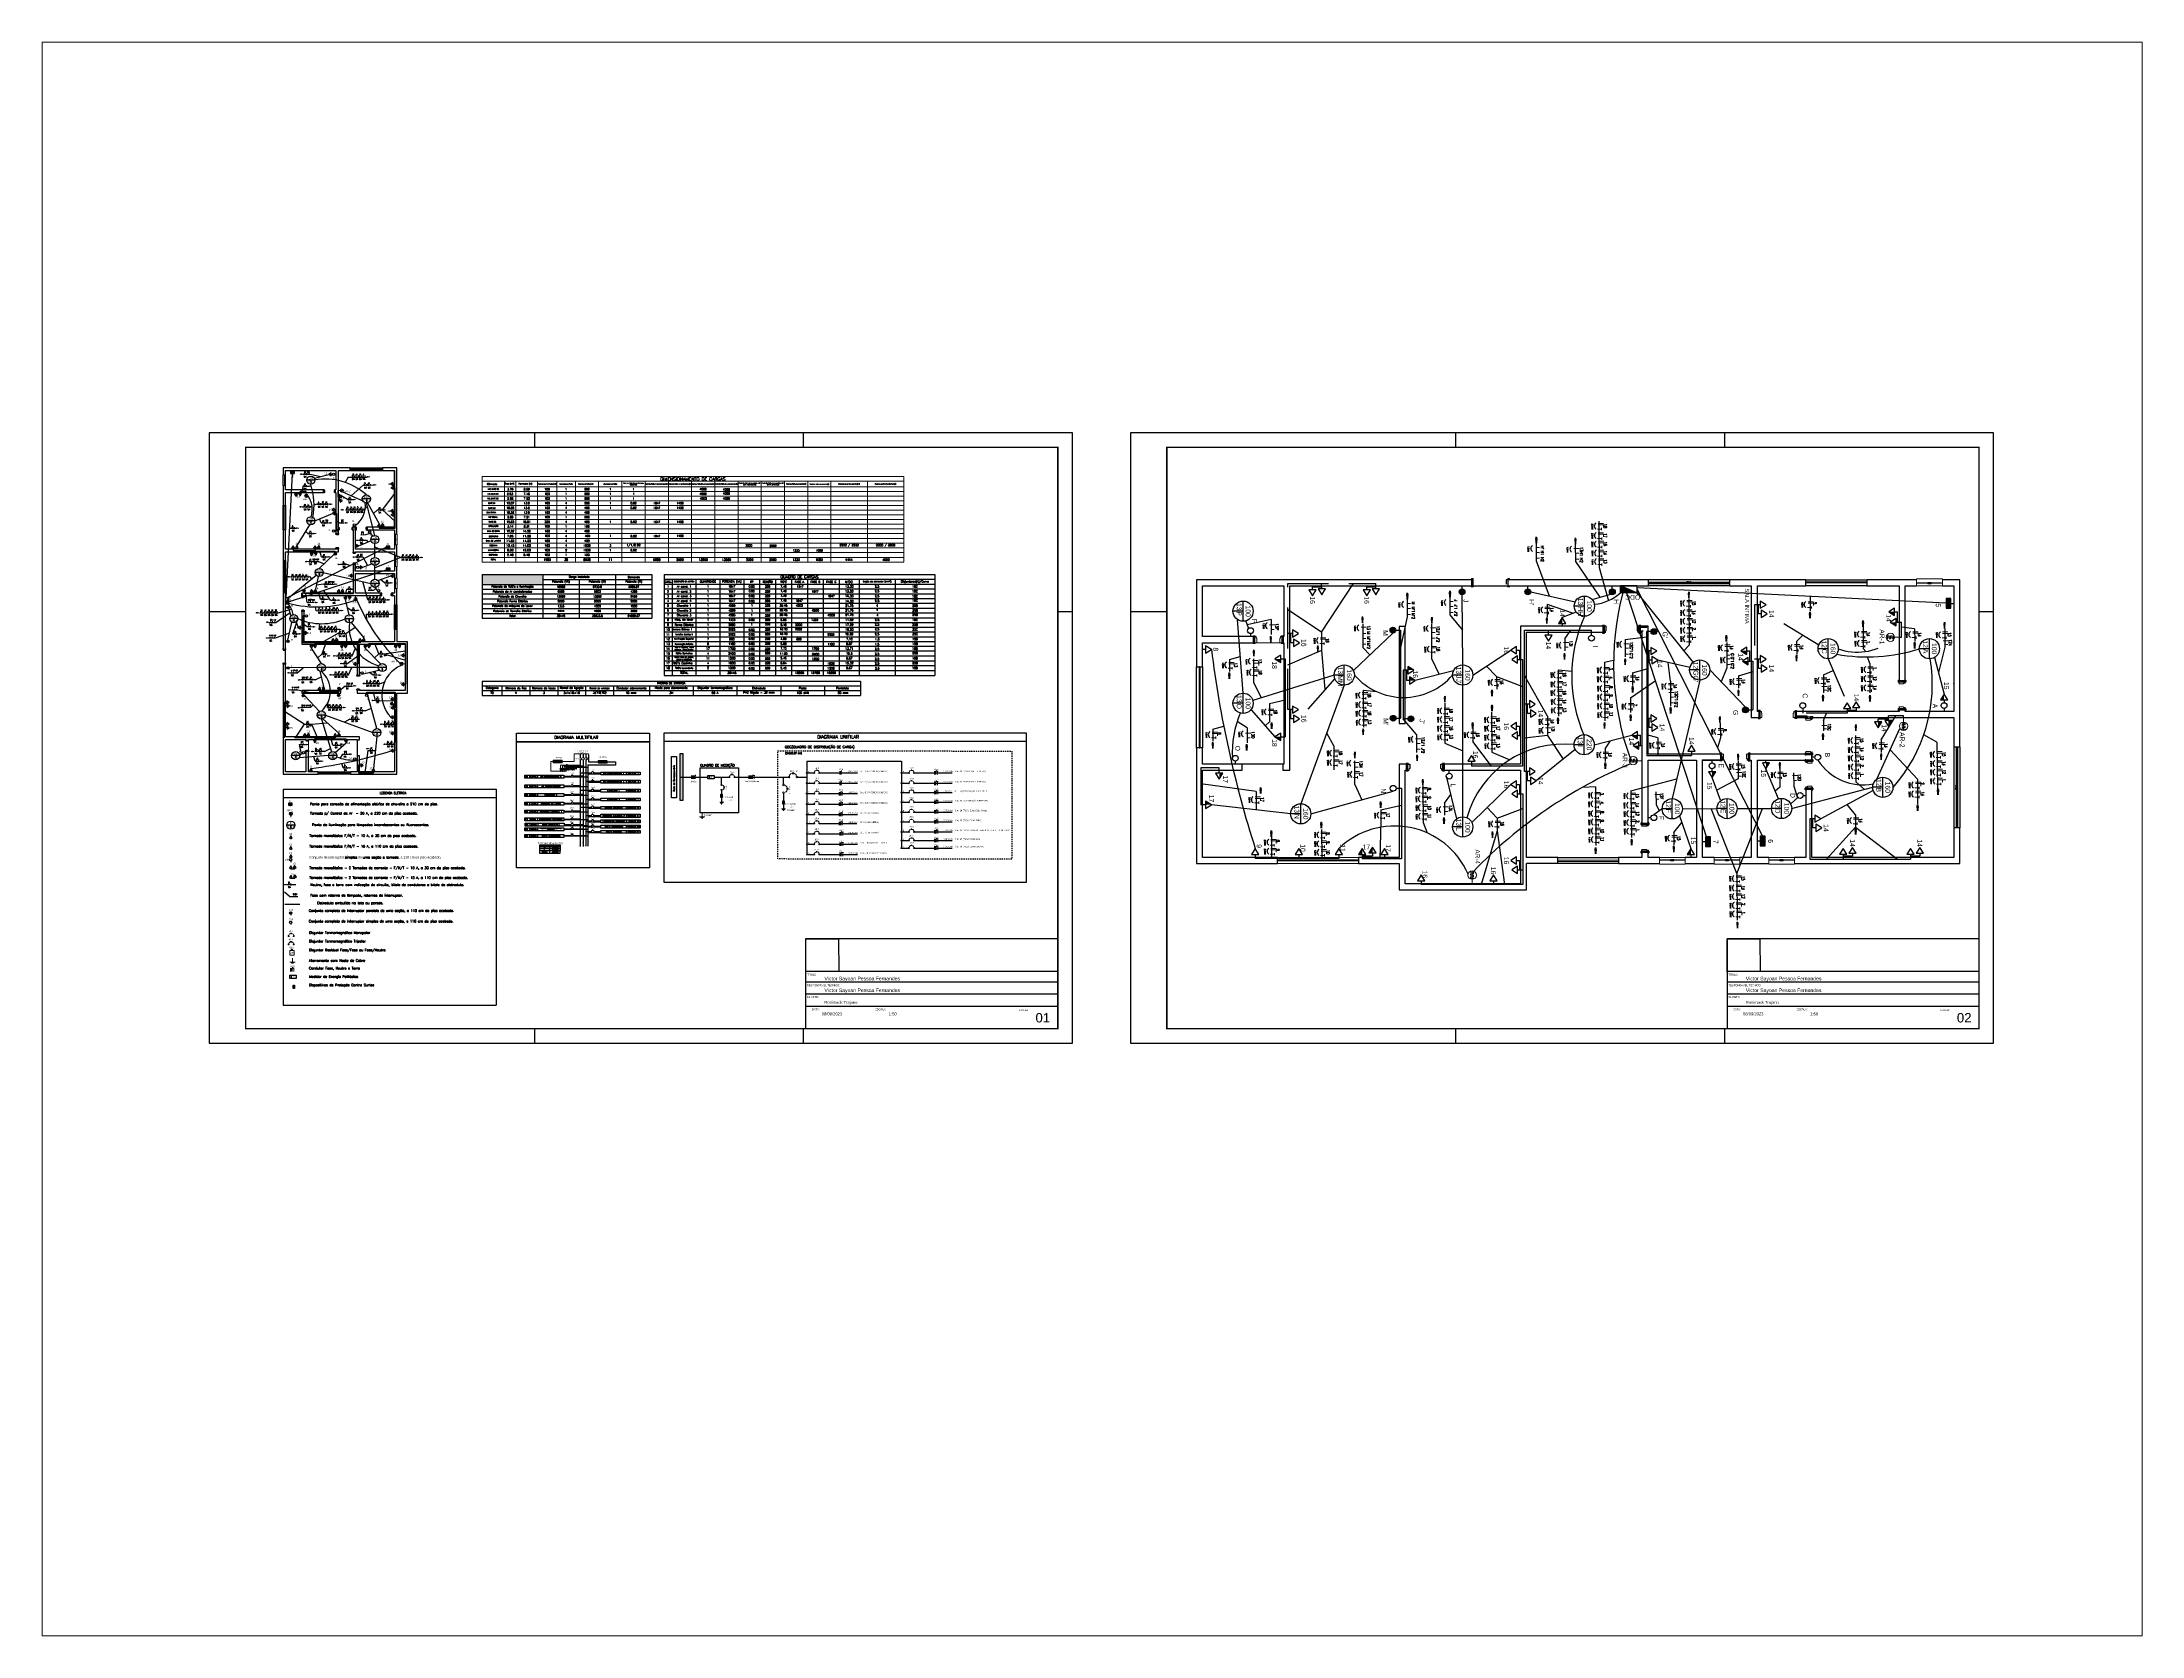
# Paper-space layout 'Layout1' of a CAD drawing. Header units: metres. Extents: x 26 to 231, y 20 to 176.
# The model-space entities are those that its viewports show. They can reach past a viewport. Long polylines and large blocks are cut down to what shows.
import ezdxf
from ezdxf.enums import TextEntityAlignment as Align

# ---------------------------------------------------------------- set-up
doc = ezdxf.new("R2010")
doc.units = ezdxf.units.M
for name, pattern in [('CONTORNO_QUADRO_T', [0.35, 0.2, -0.15]), ('HIDDEN', [9.525, 6.35, -3.175]), ('Traço Curto', [0.0012, 0.0006, -0.0006])]:
    doc.linetypes.add(name, pattern=pattern)
for name, color, linetype, lineweight in [('A-FLOR-PATT', 8, 'Continuous', 9), ('A-GLAZ', 151, 'Continuous', 9), ('ELETRODUTOS', 5, 'Continuous', 30), ('LAYERCOMUM', 252, 'Continuous', 25), ('LINE0.1', 1, 'Continuous', 0), ('REDE ELETRICA', 7, 'Continuous', 9), ('TOMADAS', 20, 'Continuous', 13)]:
    doc.layers.add(name, color=color, linetype=linetype, lineweight=lineweight)
for name, color, linetype in [('ARQ-ALVNARIA (Paredes)', 4, 'Continuous'), ('ARQ-ESQ-01', 1, 'Continuous'), ('ARQ-FOLHA', 7, 'Continuous'), ('DI-Título do diagrama', 3, 'Continuous'), ('EL-Fios', 9, 'Continuous'), ('ELE-TEXTO04', 4, 'CONTORNO_QUADRO_T'), ('ELETRODUTO EMBUTIDO LAJE PAREDE', 2, 'Continuous'), ('ELETRODUTO EMBUTIDO PISO', 2, 'HIDDEN'), ('ELETRODUTO LUMINÁRIA', 3, 'Continuous'), ('ELETRODUTO TEXTO', 2, 'Continuous'), ('PDF3_0', 7, 'Continuous'), ('PDF3_COTA', 7, 'Continuous'), ('PDF3_DI-Barramento', 6, 'Continuous'), ('PDF3_DI-Barramento Fase 1', 6, 'Continuous'), ('PDF3_DI-Barramento Fase 2', 6, 'Continuous'), ('PDF3_DI-Barramento Fase 3', 4, 'Continuous'), ('PDF3_DI-Disjuntor', 7, 'Continuous'), ('PDF3_DI-Textos do diagrama', 7, 'Continuous'), ('PDF3_DIAGRAMA', 7, 'Continuous'), ('PDF3_eletrodutos', 3, 'Continuous'), ('PDF3_Layout', 1, 'Continuous'), ('PDF3_Text', 7, 'Continuous'), ('PENA1', 2, 'Continuous'), ('VISTA FRONTAL', 7, 'Continuous')]:
    doc.layers.add(name, color=color, linetype=linetype)
doc.layers.add('PDF3_DI-Linhas do diagrama', color=7, linetype='Continuous', true_color=0xdcdcdc)
doc.styles.add('arial', font='arial.ttf')
doc.styles.add('GYN_Carimbo_Página', font='arial.ttf', dxfattribs={"height": 0.6})
doc.styles.add('GYN_Dispositivos', font='arial.ttf', dxfattribs={"height": 0.2})
doc.styles.add('N', font='romand.shx', dxfattribs={"height": 0.13})
doc.styles.add('PDF Arial', font='arial.ttf')
doc.styles.add('ROMAND', font='romand__.ttf', dxfattribs={"width": 0.75})
doc.styles.add('SIMPLEX', font='simplex.shx')
doc.styles.get("Standard").update_dxf_attribs({"font": 'arial.ttf'})
doc.linetypes.add('ZIGZAG', pattern='A,0.00254,-5.08,[131,ltypeshp.shx,S=5.08,R=0,X=-5.08,Y=0],-10.16,[131,ltypeshp.shx,S=5.08,R=180,X=5.08,Y=0],-5.08', length=20.32254)
picture_1 = doc.add_image_def('image1.png', size_in_pixel=(500, 500))

# ---------------------------------------------------------------- blocks, each defined once
blk = doc.blocks.new('FOLHA A2')
at = {"layer": 'ARQ-FOLHA'}
for p, q in [((594, 0), (0, 0)), ((0, 0), (0, -420)), ((224, -10), (224, 0)), ((409, -10), (409, 0)), ((594, -420), (594, 0)), ((0, -123), (25, -123)), ((584, -123), (594, -123)), ((224, -420), (224, -410)), ((409, -420), (409, -410)), ((0, -420), (594, -420))]:
    blk.add_line(p, q, dxfattribs=at)
at = {"layer": 'ARQ-FOLHA', "const_width": 1}
blk.add_lwpolyline([(25, -410), (584, -410), (584, -10), (25, -10), (25, -410)], dxfattribs=at)
blk = doc.blocks.new('Janela de Vidro Temperado - 4 folhas _v01_ - 200 x 120 cm-1323315-1º PAVIMENTO')
at = {"layer": 'A-GLAZ', "linetype": 'Traço Curto'}
for p, q in [((-0.75, 0.075), (-0.75, -0.075)), ((-0.75, 0.03), (0.75, 0.03)), ((0.75, 0), (-0.75, 0)), ((0.75, 0.075), (0.75, -0.075))]:
    blk.add_line(p, q, dxfattribs=at)
at = {"layer": 'A-GLAZ'}
for p, q in [((-0.75, 0.03), (-0.75, 0)), ((0.75, 0.03), (-0.75, 0.03)), ((0.75, 0), (0.75, 0.03)), ((-0.75, 0), (0.75, 0))]:
    blk.add_line(p, q, dxfattribs=at)
blk = doc.blocks.new('Janela Blindex - Janela Blindex-1385514-1º PAVIMENTO')
at = {"layer": 'A-GLAZ'}
for p, q in [((1, 0.01), (-1, 0.01)), ((-1, 0.01), (-1, 0.005)), ((-1, 0.005), (1, 0.005)), ((-0.048, 0.015), (-0.048, 0.01)), ((-0.048, 0.015), (-0.028, 0.015)), ((-0.048, 0.005), (-0.048, -0.005)), ((-0.028, 0.015), (-0.008, 0.015)), ((-0.008, 0.015), (-0.008, 0.01)), ((-0.008, 0.005), (-0.008, -0.005)), ((0.008, 0.015), (0.03, 0.015)), ((0.008, 0.015), (0.008, 0.01)), ((0.008, 0.005), (0.008, -0.005)), ((0.03, 0.015), (0.048, 0.015)), ((0.048, 0.01), (0.048, 0.015)), ((0.048, -0.005), (0.048, 0.005)), ((1, 0.005), (1, 0.01)), ((1, -0.005), (-1, -0.005)), ((-1, -0.005), (-1, -0.01)), ((-1, -0.01), (1, -0.01)), ((1, -0.01), (1, -0.005))]:
    blk.add_line(p, q, dxfattribs=at)
at = {"layer": 'A-GLAZ', "lineweight": 25}
for p, q in [((-0.048, 0.004), (-0.55, 0.004)), ((-0.55, 0.004), (-0.55, 0.001)), ((-0.55, 0.001), (-0.048, 0.001)), ((-0.008, 0.004), (0.008, 0.004)), ((0.008, 0.004), (-0.008, 0.004)), ((0.008, 0.001), (-0.008, 0.001)), ((-0.008, 0.001), (0.008, 0.001)), ((0.55, 0.004), (0.048, 0.004)), ((0.048, 0.001), (0.55, 0.001)), ((0.55, 0.001), (0.55, 0.004)), ((-0.986, 0), (-1, 0)), ((-1, 0), (-1, -0.001)), ((-1, -0.001), (-0.986, -0.001)), ((-0.5, -0.001), (-1, -0.001)), ((-1, -0.001), (-1, -0.004)), ((-0.986, -0.004), (-1, -0.004)), ((-1, -0.004), (-1, -0.005)), ((-1, -0.004), (-0.5, -0.004)), ((-0.986, -0.001), (-0.986, 0)), ((-0.986, -0.005), (-0.986, -0.004)), ((-0.513, 0), (-0.513, -0.001)), ((-0.498, 0), (-0.513, 0)), ((-0.513, -0.001), (-0.5, -0.001)), ((-0.5, -0.004), (-0.513, -0.004)), ((-0.513, -0.004), (-0.513, -0.005)), ((-0.5, -0.001), (-0.5, -0.004)), ((-0.5, -0.004), (-0.5, -0.001)), ((-0.498, -0.005), (-0.498, 0)), ((-0.008, 0), (0.008, 0)), ((0.513, 0), (0.498, 0)), ((0.498, 0), (0.498, -0.005)), ((0.5, -0.004), (0.5, -0.001)), ((0.5, -0.001), (0.513, -0.001)), ((1, -0.001), (0.5, -0.001)), ((0.5, -0.001), (0.5, -0.004)), ((0.513, -0.004), (0.5, -0.004)), ((0.5, -0.004), (1, -0.004)), ((0.513, -0.001), (0.513, 0)), ((0.513, -0.005), (0.513, -0.004)), ((1, 0), (0.986, 0)), ((0.986, 0), (0.986, -0.001)), ((0.986, -0.001), (1, -0.001)), ((1, -0.004), (0.986, -0.004)), ((0.986, -0.004), (0.986, -0.005)), ((1, -0.001), (1, 0)), ((1, -0.004), (1, -0.001)), ((1, -0.005), (1, -0.004))]:
    blk.add_line(p, q, dxfattribs=at)
blk = doc.blocks.new('*U94')
for p, q in [((-0.373, 0), (-0.416, 0)), ((0.373, 0), (-0.373, 0)), ((0, 0), (0, -0.373)), ((0.373, 0), (0.416, 0)), ((0, -0.373), (0, -0.416))]:
    blk.add_line(p, q)
blk.add_circle((0, 0), 0.416)
at = {"color": 7, "style": 'GYN_Dispositivos'}
blk.add_attdef('CI', text='', height=0.2, dxfattribs=at).set_placement((-0.16, 0), align=Align.TOP_RIGHT)
blk.add_attdef('P', text='', height=0.2, dxfattribs=at).set_placement((0, 0.16), align=Align.BOTTOM_CENTER)
blk.add_attdef('CM', text='', height=0.2, dxfattribs=at).set_placement((0.16, 0), align=Align.TOP_LEFT)
blk = doc.blocks.new('*U86')
for points in [[(0, 0.24), (-0.075, 0.24), (-0.15, 0.12), (0, 0.12)], [(0, 0.36), (-0.075, 0.24), (0, 0.24)]]:
    blk.add_hatch(color=256).paths.add_polyline_path(points)
for p, q in [((0, 0.36), (-0.15, 0.12)), ((-0.15, 0.12), (0.15, 0.12)), ((0.15, 0.12), (0, 0.36)), ((0, 0.12), (0, 0))]:
    blk.add_line(p, q)
at = {"layer": 'REDE ELETRICA', "style": 'GYN_Carimbo_Página'}
blk.add_attdef('CIRCUITO', text='', height=0.2, dxfattribs=at).set_placement((0, 0.542), align=Align.MIDDLE_CENTER)
blk = doc.blocks.new('*U81')
blk.add_line((0, 0.12), (0, 0))
blk.add_circle((0, 0.24), 0.12)
at = {"layer": 'REDE ELETRICA', "style": 'GYN_Carimbo_Página'}
blk.add_attdef('COMANDO', text='', height=0.2, dxfattribs=at).set_placement((0, 0.542), align=Align.MIDDLE_CENTER)
blk = doc.blocks.new('*U87')
blk.add_hatch(color=256).paths.add_polyline_path([(-0.2, 0.32), (-0.2, 0.12), (0.2, 0.12), (0.2, 0.32)])
blk.add_line((0, 0.12), (0, 0))
blk.add_lwpolyline([(-0.2, 0.12), (0.2, 0.12), (0.2, 0.32), (-0.2, 0.32)], close=True)
at = {"layer": 'REDE ELETRICA', "style": 'GYN_Carimbo_Página'}
blk.add_attdef('CIRCUITO', text='', height=0.2, dxfattribs=at).set_placement((0, 0.542), align=Align.MIDDLE_CENTER)
blk = doc.blocks.new('*U85')
for p, q in [((0, 0.36), (-0.15, 0.12)), ((-0.15, 0.12), (0.15, 0.12)), ((0.15, 0.12), (0, 0.36)), ((0, 0.12), (0, 0))]:
    blk.add_line(p, q)
at = {"layer": 'REDE ELETRICA', "style": 'GYN_Carimbo_Página'}
blk.add_attdef('CIRCUITO', text='', height=0.2, dxfattribs=at).set_placement((0, 0.542), align=Align.MIDDLE_CENTER)
blk = doc.blocks.new('TomadaAr')
at = {"layer": 'TOMADAS', "ltscale": 3}
for p, q in [((-0.036, 0.311), (-0.036, 0.282)), ((-0.036, 0.282), (0.036, 0.282)), ((-0.036, 0.245), (0.036, 0.245)), ((-0.036, 0.245), (-0.036, 0.209)), ((-0.036, 0.209), (0.036, 0.209)), ((-0.036, 0.173), (0.036, 0.173)), ((-0.036, 0.173), (-0.036, 0.136)), ((-0.036, 0.136), (0.036, 0.136)), ((0, 0.318), (0, 0)), ((0.036, 0.282), (0.036, 0.245)), ((0.036, 0.209), (0.036, 0.173)), ((0.036, 0.136), (0.036, 0.116))]:
    blk.add_line(p, q, dxfattribs=at)
blk.add_circle((0, 0.213), 0.104, dxfattribs=at)
blk.add_attdef('AR-CI', text='', height=0.12).set_placement((-0.026, 0.357), align=Align.CENTER)
blk = doc.blocks.new('Quadro terminal.')
blk.add_hatch(color=256).paths.add_polyline_path([(-0.34, 0.212), (0.34, -0.071), (0.34, 0.212)])
at = {"ltscale": 0.05}
for p, q in [((-0.34, -0.071), (-0.34, 0.212)), ((-0.34, 0.212), (0.34, 0.212)), ((-0.34, 0.212), (0.34, -0.071)), ((0.34, 0.212), (0.34, -0.071)), ((-0.34, -0.071), (0.34, -0.071))]:
    blk.add_line(p, q, dxfattribs=at)
at = {"layer": 'REDE ELETRICA', "style": 'GYN_Carimbo_Página'}
blk.add_attdef('CM', text='', height=0.2, rotation=360, dxfattribs=at).set_placement((-0.254, 0.238), align=Align.BOTTOM_LEFT)
blk = doc.blocks.new('*U95')
for points in [[(0, 0.36, 0.414214), (-0.12, 0.24), (0, 0.24)], [(-0.12, 0.24, 0.414214), (0, 0.12), (0, 0.24)], [(0.12, 0.24, 0.414214), (0, 0.36), (0, 0.24)], [(0.12, 0.24), (0, 0.24), (0, 0.12, 0.414214)]]:
    blk.add_hatch(color=256).paths.add_polyline_path(points)
h = blk.add_hatch(color=256)
h.paths.add_polyline_path([(0.12, 0.24, 0.414214), (0, 0.36), (0, 0.24)])
h.paths.add_polyline_path([(0, 0.24), (0, 0.12, 0.414214), (0.12, 0.24)])
blk.add_line((0, 0.12), (0, 0))
blk.add_circle((0, 0.24), 0.12)
at = {"layer": 'REDE ELETRICA', "style": 'GYN_Carimbo_Página'}
blk.add_attdef('COMANDO', text='', height=0.2, dxfattribs=at).set_placement((0, 0.542), align=Align.MIDDLE_CENTER)

msp = doc.modelspace()

# ---------------------------------------------------------------- hatches: boundary and pattern name
at = {"true_color": 0x000000}
h = msp.add_hatch(color=18, dxfattribs=at)
h.dxf.hatch_style = 1
h.paths.add_polyline_path([(2072.97, 2424.61), (2072.97, 2425.21), (2069.24, 2425.21), (2069.24, 2424.61)])
at = {"layer": 'A-FLOR-PATT'}
for points in [[(2062.16, 2431.7), (2062.16, 2431.7), (2062.16, 2431.71)], [(2062.16, 2431.66), (2062.16, 2431.66), (2062.16, 2431.67)], [(2057.04, 2425.12), (2057.04, 2425.12), (2057.03, 2425.12)], [(2057.08, 2425.12), (2057.08, 2425.12), (2057.07, 2425.12)], [(2057.08, 2425.03), (2057.08, 2425.03), (2057.07, 2425.03)], [(2143.42, 2424.66), (2143.42, 2424.66), (2143.42, 2424.68)], [(2143.63, 2424.76), (2143.63, 2424.76), (2143.63, 2424.78)], [(2143.63, 2424.66), (2143.63, 2424.66), (2143.63, 2424.68)], [(2159.93, 2412.01), (2159.93, 2412), (2159.96, 2412.01)], [(2160.03, 2412.01), (2160.03, 2412), (2160.06, 2412.01)]]:
    msp.add_hatch(color=256, dxfattribs=at).paths.add_polyline_path(points, flags=0)
h = msp.add_hatch(dxfattribs=at)
h.set_pattern_fill('FP_10', color=256, angle=180, style=0, pattern_type=2)
h.set_pattern_definition([(45, (2081.4642, 2415.27625), (-0.318198, 0.318198), []), (135, (2081.4642, 2415.27625), (-0.159099, -0.159099), [])])
h.paths.add_polyline_path([(2061.3, 2427.97), (2061.3, 2428.12), (2061.27, 2428.12), (2061.27, 2427.97)], flags=0)
h.paths.add_polyline_path([(2060.37, 2427.97), (2060.4, 2427.97), (2060.4, 2428.12), (2060.37, 2428.12), (2060.37, 2428.01)], flags=0)
h = msp.add_hatch(dxfattribs=at)
h.set_pattern_fill('FP_11', color=256, angle=180, style=0, pattern_type=2)
h.set_pattern_definition([(45, (2081.4642, 2415.27625), (-0.318198, 0.318198), []), (135, (2081.4642, 2415.27625), (-0.159099, -0.159099), [])])
h.paths.add_polyline_path([(2062.13, 2427.97), (2062.16, 2427.97), (2062.16, 2428.12), (2062.13, 2428.12)], flags=0)
h.paths.add_polyline_path([(2061.43, 2427.97), (2061.46, 2427.97), (2061.46, 2428.12), (2061.43, 2428.12), (2061.43, 2428.01)], flags=0)
h = msp.add_hatch(dxfattribs=at)
h.set_pattern_fill('FP_10', color=256, scale=2.492524, angle=90, style=0, pattern_type=2)
h.set_pattern_definition([(315, (2119.096, 2363.8828), (0.793116, 0.793116), []), (45, (2119.096, 2363.88275), (-0.396558, 0.396558), [])])
h.paths.add_polyline_path([(2150.73, 2414.13), (2151.1, 2414.13), (2151.1, 2414.21), (2150.73, 2414.21)], flags=0)
h.paths.add_polyline_path([(2150.73, 2416.45), (2150.73, 2416.38), (2151.1, 2416.38), (2151.1, 2416.45), (2150.84, 2416.45)], flags=0)
h = msp.add_hatch(dxfattribs=at)
h.set_pattern_fill('FP_11', color=256, scale=2.492524, angle=90, style=0, pattern_type=2)
h.set_pattern_definition([(315, (2119.096, 2363.8828), (0.793116, 0.793116), []), (45, (2119.096, 2363.88275), (-0.396558, 0.396558), [])])
h.paths.add_polyline_path([(2150.73, 2412.06), (2150.73, 2411.99), (2151.1, 2411.99), (2151.1, 2412.06)], flags=0)
h.paths.add_polyline_path([(2150.73, 2413.81), (2150.73, 2413.73), (2151.1, 2413.73), (2151.1, 2413.81), (2150.84, 2413.81)], flags=0)
at = {"layer": 'ARQ-ALVNARIA (Paredes)'}
h = msp.add_hatch(dxfattribs=at)
h.set_pattern_fill('FP_13', color=256, style=0, pattern_type=2)
h.set_pattern_definition([(45, (2081.4642, 2415.27625), (-0.318198, 0.318198), []), (135, (2081.4642, 2415.27625), (-0.159099, -0.159099), [])])
h.paths.add_polyline_path([(2060.2, 2430.27), (2060.2, 2430.42), (2060.17, 2430.42), (2060.17, 2430.27)], flags=0)
h.paths.add_polyline_path([(2059.5, 2430.27), (2059.5, 2430.42), (2059.47, 2430.42), (2059.47, 2430.27)], flags=0)
h = msp.add_hatch(dxfattribs=at)
h.set_pattern_fill('FP_9', color=256, angle=-90, style=0, pattern_type=2)
h.set_pattern_definition([(45, (2081.4642, 2415.27625), (-0.318198, 0.318198), []), (135, (2081.4642, 2415.27625), (-0.159099, -0.159099), [])])
h.paths.add_polyline_path([(2060.39, 2426.8), (2060.39, 2426.83), (2060.24, 2426.83), (2060.24, 2426.8), (2060.3, 2426.8)], flags=0)
h.paths.add_polyline_path([(2060.24, 2427.7), (2060.39, 2427.7), (2060.39, 2427.73), (2060.24, 2427.73)], flags=0)
h = msp.add_hatch(dxfattribs=at)
h.set_pattern_fill('FP_12', color=256, angle=90, style=0, pattern_type=2)
h.set_pattern_definition([(45, (2081.4642, 2415.27625), (-0.318198, 0.318198), []), (135, (2081.4642, 2415.27625), (-0.159099, -0.159099), [])])
h.paths.add_polyline_path([(2061.29, 2425.85), (2061.44, 2425.85), (2061.44, 2425.88), (2061.29, 2425.88)], flags=0)
h.paths.add_polyline_path([(2061.44, 2426.55), (2061.44, 2426.58), (2061.29, 2426.58), (2061.29, 2426.55)], flags=0)
h = msp.add_hatch(dxfattribs=at)
h.set_pattern_fill('FP_18', color=256, scale=2.492524, style=0, pattern_type=2)
h.set_pattern_definition([(315, (2121.9624, 2363.8828), (0.793116, 0.793116), []), (45, (2121.9624, 2363.88275), (-0.396558, 0.396558), [])])
h.paths.add_polyline_path([(2116.72, 2421.02), (2116.79, 2421.02), (2116.79, 2421.4), (2116.72, 2421.4), (2116.72, 2421.03)], flags=0)
h.paths.add_polyline_path([(2118.46, 2421.02), (2118.54, 2421.02), (2118.54, 2421.4), (2118.46, 2421.4), (2118.46, 2421.03)], flags=0)
h = msp.add_hatch(dxfattribs=at)
h.set_pattern_fill('FP_17', color=256, angle=-90, style=0, pattern_type=2)
h.set_pattern_definition([(45, (2081.4642, 2416.42625), (-0.318198, 0.318198), []), (135, (2081.4642, 2416.42625), (-0.159099, -0.159099), [])])
h.paths.add_polyline_path([(2061.54, 2418.1), (2061.69, 2418.1), (2061.69, 2418.13), (2061.54, 2418.13)], flags=0)
h.paths.add_polyline_path([(2061.69, 2419), (2061.69, 2419.03), (2061.54, 2419.03), (2061.54, 2419)], flags=0)
h = msp.add_hatch(dxfattribs=at)
h.set_pattern_fill('FP_13', color=256, scale=2.492524, angle=-90, style=0, pattern_type=2)
h.set_pattern_definition([(315, (2119.096, 2363.8828), (0.793116, 0.793116), []), (45, (2119.096, 2363.88275), (-0.396558, 0.396558), [])])
h.paths.add_polyline_path([(2156.46, 2416.87), (2156.84, 2416.87), (2156.84, 2416.95), (2156.46, 2416.95)], flags=0)
h.paths.add_polyline_path([(2156.46, 2418.62), (2156.84, 2418.62), (2156.84, 2418.69), (2156.46, 2418.69)], flags=0)
h = msp.add_hatch(dxfattribs=at)
h.set_pattern_fill('FP_9', color=256, scale=2.492524, angle=-180, style=0, pattern_type=2)
h.set_pattern_definition([(315, (2119.096, 2363.8828), (0.793116, 0.793116), []), (45, (2119.096, 2363.88275), (-0.396558, 0.396558), [])])
h.paths.add_polyline_path([(2147.82, 2416.41), (2147.9, 2416.41), (2147.9, 2416.79), (2147.82, 2416.79), (2147.82, 2416.65)], flags=0)
h.paths.add_polyline_path([(2150.07, 2416.79), (2150.07, 2416.41), (2150.14, 2416.41), (2150.14, 2416.79)], flags=0)
h = msp.add_hatch(dxfattribs=at)
h.set_pattern_fill('FP_18', color=256, angle=90, style=0, pattern_type=2)
h.set_pattern_definition([(45, (2081.4642, 2416.42625), (-0.318198, 0.318198), []), (135, (2081.4642, 2416.42625), (-0.159099, -0.159099), [])])
h.paths.add_polyline_path([(2058.54, 2414.32), (2058.54, 2414.35), (2058.39, 2414.35), (2058.39, 2414.32), (2058.54, 2414.32)], flags=0)
h.paths.add_polyline_path([(2058.54, 2415.02), (2058.54, 2415.05), (2058.39, 2415.05), (2058.39, 2415.02), (2058.54, 2415.02)], flags=0)
h = msp.add_hatch(dxfattribs=at)
h.set_pattern_fill('FP_17', color=256, scale=2.492524, angle=-180, style=0, pattern_type=2)
h.set_pattern_definition([(315, (2121.9624, 2363.8828), (0.793116, 0.793116), []), (45, (2121.9624, 2363.88275), (-0.396558, 0.396558), [])])
h.paths.add_polyline_path([(2126.14, 2413.55), (2126.14, 2413.17), (2126.21, 2413.17), (2126.21, 2413.55)], flags=0)
h.paths.add_polyline_path([(2128.38, 2413.17), (2128.46, 2413.17), (2128.46, 2413.55), (2128.38, 2413.55)], flags=0)
h = msp.add_hatch(dxfattribs=at)
h.set_pattern_fill('FP_12', color=256, scale=2.492524, style=0, pattern_type=2)
h.set_pattern_definition([(315, (2119.096, 2363.8828), (0.793116, 0.793116), []), (45, (2119.096, 2363.88275), (-0.396558, 0.396558), [])])
h.paths.add_polyline_path([(2145.46, 2414.17), (2145.46, 2413.8), (2145.53, 2413.8), (2145.53, 2414.17)], flags=0)
h.paths.add_polyline_path([(2147.2, 2413.8), (2147.28, 2413.8), (2147.28, 2414.17), (2147.2, 2414.17)], flags=0)
at = {"layer": 'EL-Fios'}
h = msp.add_hatch(color=256, dxfattribs=at)
h.dxf.hatch_style = 1
h.paths.add_polyline_path([(2081.42, 2414.21), (2081.6, 2414.21), (2081.6, 2411.3), (2081.42, 2411.3)])

# ---------------------------------------------------------------- linework, layer by layer
for p, q in [((2069.24, 2425.21), (2079.69, 2425.21)), ((2069.24, 2425.21), (2069.24, 2422.52)), ((2072.97, 2425.21), (2072.97, 2422.52)), ((2077.45, 2425.21), (2077.45, 2422.52)), ((2079.69, 2425.21), (2079.69, 2422.52)), ((2080.44, 2425.21), (2097.11, 2425.21)), ((2080.44, 2425.21), (2080.44, 2419.01)), ((2097.11, 2425.21), (2097.11, 2419.01)), ((2069.24, 2424.61), (2079.69, 2424.61)), ((2069.24, 2424.32), (2079.69, 2424.32)), ((2069.24, 2424.02), (2079.69, 2424.02)), ((2072.97, 2424.91), (2079.69, 2424.91)), ((2075.21, 2424.91), (2075.21, 2422.52)), ((2080.44, 2424.92), (2097.11, 2424.92)), ((2080.44, 2424.62), (2097.11, 2424.62)), ((2080.44, 2424.33), (2097.11, 2424.33)), ((2080.44, 2424.03), (2097.11, 2424.03)), ((2080.93, 2424.92), (2080.93, 2419.01)), ((2082.4, 2424.92), (2082.4, 2419.01)), ((2083.87, 2424.92), (2083.87, 2419.01)), ((2085.34, 2424.92), (2085.34, 2419.01)), ((2086.32, 2424.92), (2086.32, 2419.01)), ((2087.3, 2424.92), (2087.3, 2419.01)), ((2088.28, 2424.92), (2088.28, 2419.01)), ((2089.26, 2424.92), (2089.26, 2419.01)), ((2090.24, 2424.92), (2090.24, 2419.01)), ((2091.22, 2424.92), (2091.22, 2419.01)), ((2092.45, 2424.92), (2092.45, 2419.01)), ((2094.66, 2424.92), (2094.66, 2419.01)), ((2069.24, 2423.72), (2079.69, 2423.72)), ((2069.24, 2423.42), (2079.69, 2423.42)), ((2069.24, 2423.12), (2079.69, 2423.12)), ((2069.24, 2422.82), (2079.69, 2422.82)), ((2080.44, 2423.74), (2097.11, 2423.74)), ((2080.44, 2423.45), (2097.11, 2423.45)), ((2080.44, 2423.15), (2097.11, 2423.15)), ((2080.44, 2422.86), (2097.11, 2422.86)), ((2069.24, 2422.52), (2079.69, 2422.52)), ((2080.44, 2422.56), (2097.11, 2422.56)), ((2080.44, 2422.27), (2097.11, 2422.27)), ((2080.44, 2421.98), (2097.11, 2421.98)), ((2080.44, 2421.68), (2097.11, 2421.68)), ((2080.44, 2421.39), (2097.11, 2421.39)), ((2080.44, 2421.09), (2097.11, 2421.09)), ((2080.44, 2420.8), (2097.11, 2420.8)), ((2080.44, 2420.51), (2097.11, 2420.51)), ((2080.44, 2420.21), (2097.11, 2420.21)), ((2080.44, 2419.91), (2097.11, 2419.91)), ((2080.44, 2419.61), (2097.11, 2419.61)), ((2080.44, 2419.31), (2097.11, 2419.31)), ((2080.44, 2419.01), (2097.11, 2419.01)), ((2069.24, 2418.66), (2092.52, 2418.66)), ((2069.24, 2418.66), (2069.24, 2417.78)), ((2069.24, 2418.37), (2092.52, 2418.37)), ((2069.24, 2418.08), (2092.52, 2418.08)), ((2069.24, 2417.78), (2092.52, 2417.78)), ((2070.46, 2418.37), (2070.46, 2417.78)), ((2072.18, 2418.37), (2072.18, 2417.78)), ((2073.89, 2418.37), (2073.89, 2417.78)), ((2075.61, 2418.37), (2075.61, 2417.78)), ((2077.32, 2418.37), (2077.32, 2417.78)), ((2079.53, 2418.37), (2079.53, 2417.78)), ((2082.23, 2418.37), (2082.23, 2417.78)), ((2084.92, 2418.37), (2084.92, 2417.78)), ((2087.62, 2418.37), (2087.62, 2417.78)), ((2090.32, 2418.37), (2090.32, 2417.78)), ((2092.52, 2418.66), (2092.52, 2417.78)), ((2080.44, 2406.27), (2080.44, 2415.47)), ((2080.44, 2415.47), (2102.73, 2415.47)), ((2080.44, 2414.97), (2102.73, 2414.97)), ((2102.73, 2415.47), (2102.73, 2406.27)), ((2084.81, 2412.75), (2088.08, 2412.75)), ((2088.65, 2412.75), (2089.22, 2412.75)), ((2056.99, 2412), (2070.11, 2412)), ((2056.99, 2412), (2056.99, 2398.71)), ((2056.99, 2411.5), (2070.11, 2411.5)), ((2070.11, 2412), (2070.11, 2398.71)), ((2083.97, 2411.92), (2083.97, 2411.7)), ((2087.79, 2411.74), (2087.79, 2411.29)), ((2102.73, 2406.27), (2080.44, 2406.27)), ((2056.99, 2398.71), (2070.11, 2398.71))]:
    msp.add_line(p, q)
at = {"layer": 'A-FLOR-PATT', "lineweight": 25}
for p, q in [((2061.11, 2431.71), (2061.11, 2431.77)), ((2061.11, 2431.62), (2061.11, 2431.7)), ((2063.11, 2431.77), (2063.11, 2431.71)), ((2063.11, 2431.7), (2063.11, 2431.62)), ((2056.99, 2429.47), (2057.14, 2429.47)), ((2057.14, 2427.97), (2056.99, 2427.97)), ((2060.36, 2428.09), (2060.4, 2428.09)), ((2060.36, 2428), (2060.36, 2427.7)), ((2060.36, 2428), (2060.4, 2428)), ((2060.4, 2428.11), (2060.38, 2428.11)), ((2060.38, 2427.98), (2060.38, 2427.7)), ((2060.4, 2427.98), (2060.38, 2427.98)), ((2060.38, 2427.97), (2060.38, 2427.7)), ((2060.4, 2427.97), (2060.38, 2427.97)), ((2060.4, 2428.12), (2060.39, 2428.12)), ((2060.4, 2428.11), (2060.39, 2428.11)), ((2060.39, 2428.11), (2060.39, 2428.11)), ((2060.39, 2427.7), (2060.39, 2427.97)), ((2060.39, 2427.97), (2060.4, 2427.97)), ((2060.4, 2427.97), (2060.4, 2428.12)), ((2061.27, 2427.97), (2061.29, 2427.97)), ((2061.43, 2427.97), (2061.43, 2427.97)), ((2061.44, 2427.97), (2061.46, 2427.97)), ((2061.46, 2427.97), (2061.46, 2428.12)), ((2060.24, 2427.7), (2060.39, 2427.7)), ((2056.99, 2426.08), (2057.07, 2426.08)), ((2057.09, 2426.08), (2057.14, 2426.08)), ((2061.44, 2425.88), (2061.29, 2425.88)), ((2061.44, 2425.42), (2061.44, 2425.88)), ((2057.07, 2424.08), (2056.99, 2424.08)), ((2057.14, 2424.08), (2057.09, 2424.08)), ((2141.03, 2424.68), (2141.03, 2424.89)), ((2141.03, 2424.51), (2141.03, 2424.64)), ((2146.02, 2424.89), (2146.02, 2424.68)), ((2146.02, 2424.64), (2146.02, 2424.51)), ((2150.73, 2424.51), (2150.73, 2424.89)), ((2154.47, 2424.89), (2154.47, 2424.51)), ((2063.84, 2423.34), (2063.99, 2423.34)), ((2063.99, 2421.84), (2063.84, 2421.84)), ((2118.46, 2421.4), (2118.46, 2421.02)), ((2113.22, 2419.53), (2113.59, 2419.53)), ((2113.39, 2419.53), (2113.4, 2419.53)), ((2063.84, 2416.92), (2063.99, 2416.92)), ((2063.91, 2416.92), (2063.92, 2416.92)), ((2150.07, 2416.79), (2150.07, 2416.41)), ((2150.8, 2416.49), (2150.07, 2416.49)), ((2150.75, 2416.44), (2150.07, 2416.44)), ((2150.74, 2416.43), (2150.07, 2416.43)), ((2150.07, 2416.41), (2150.73, 2416.41)), ((2150.73, 2416.41), (2150.73, 2416.38)), ((2150.73, 2416.38), (2151.1, 2416.38)), ((2150.74, 2416.38), (2150.74, 2416.43)), ((2150.75, 2416.38), (2150.75, 2416.44)), ((2150.8, 2416.49), (2150.8, 2416.38)), ((2151.03, 2416.49), (2151.03, 2416.38)), ((2151.08, 2416.38), (2151.08, 2416.44)), ((2151.09, 2416.41), (2151.08, 2416.41)), ((2151.09, 2416.38), (2151.09, 2416.41)), ((2151.1, 2416.38), (2151.1, 2416.41)), ((2058.39, 2415.02), (2058.54, 2415.02)), ((2063.9, 2414.92), (2063.84, 2414.92)), ((2063.92, 2414.92), (2063.91, 2414.92)), ((2063.99, 2414.92), (2063.92, 2414.92)), ((2113.38, 2414.54), (2113.22, 2414.54)), ((2113.4, 2414.54), (2113.39, 2414.54)), ((2113.59, 2414.54), (2113.43, 2414.54)), ((2144.37, 2413.8), (2145.53, 2413.8)), ((2145.53, 2413.8), (2145.53, 2414.17)), ((2150.73, 2414.21), (2150.73, 2414.17)), ((2150.73, 2413.81), (2150.73, 2413.82)), ((2150.73, 2413.8), (2150.73, 2413.73)), ((2150.73, 2413.73), (2151.1, 2413.73)), ((2159.83, 2414.61), (2160.03, 2414.61)), ((2160.07, 2414.61), (2160.2, 2414.61)), ((2059.14, 2412.92), (2059.14, 2413.07)), ((2059.14, 2412.99), (2059.14, 2412.99)), ((2061.14, 2413.07), (2061.14, 2413)), ((2061.14, 2412.99), (2061.14, 2412.99)), ((2061.14, 2412.98), (2061.14, 2412.92)), ((2160.03, 2409.62), (2159.83, 2409.62)), ((2160.2, 2409.62), (2160.07, 2409.62)), ((2118.2, 2407.65), (2118.2, 2407.81)), ((2118.2, 2407.61), (2118.2, 2407.63)), ((2118.2, 2407.44), (2118.2, 2407.6)), ((2123.19, 2407.81), (2123.19, 2407.44)), ((2123.19, 2407.63), (2123.19, 2407.61)), ((2135.45, 2407.44), (2135.45, 2407.81)), ((2139.19, 2407.81), (2139.19, 2407.44))]:
    msp.add_line(p, q, dxfattribs=at)
at = {"layer": 'A-FLOR-PATT'}
for p, q in [((2061.11, 2431.72), (2063.11, 2431.72)), ((2061.11, 2431.72), (2063.11, 2431.72)), ((2061.11, 2431.69), (2061.56, 2431.69)), ((2061.11, 2431.68), (2062.05, 2431.68)), ((2061.11, 2431.68), (2061.56, 2431.68)), ((2061.11, 2431.68), (2062.05, 2431.68)), ((2061.61, 2431.71), (2061.12, 2431.71)), ((2061.12, 2431.71), (2061.12, 2431.7)), ((2061.12, 2431.7), (2061.61, 2431.7)), ((2062.11, 2431.69), (2061.56, 2431.69)), ((2061.56, 2431.69), (2061.56, 2431.68)), ((2061.56, 2431.68), (2062.11, 2431.68)), ((2061.61, 2431.7), (2061.61, 2431.71)), ((2062.05, 2431.7), (2062.05, 2431.69)), ((2062.05, 2431.7), (2062.05, 2431.7)), ((2062.05, 2431.7), (2062.06, 2431.7)), ((2062.05, 2431.68), (2062.05, 2431.67)), ((2062.06, 2431.67), (2062.05, 2431.67)), ((2062.06, 2431.71), (2062.06, 2431.7)), ((2062.06, 2431.71), (2062.07, 2431.71)), ((2062.06, 2431.7), (2062.11, 2431.7)), ((2062.06, 2431.67), (2062.06, 2431.66)), ((2062.11, 2431.67), (2062.06, 2431.67)), ((2062.07, 2431.66), (2062.06, 2431.66)), ((2062.07, 2431.71), (2062.07, 2431.71)), ((2062.07, 2431.71), (2062.07, 2431.7)), ((2062.07, 2431.71), (2062.07, 2431.7)), ((2062.07, 2431.7), (2062.07, 2431.71)), ((2062.07, 2431.66), (2062.07, 2431.67)), ((2062.07, 2431.67), (2062.07, 2431.66)), ((2062.07, 2431.67), (2062.07, 2431.66)), ((2062.07, 2431.66), (2062.07, 2431.66)), ((2062.1, 2431.7), (2062.1, 2431.69)), ((2062.11, 2431.7), (2062.1, 2431.7)), ((2062.1, 2431.69), (2062.11, 2431.69)), ((2062.11, 2431.68), (2062.1, 2431.68)), ((2062.1, 2431.68), (2062.1, 2431.68)), ((2062.1, 2431.68), (2062.11, 2431.68)), ((2062.11, 2431.7), (2062.16, 2431.7)), ((2062.11, 2431.7), (2062.11, 2431.7)), ((2062.11, 2431.7), (2062.11, 2431.7)), ((2062.11, 2431.68), (2062.11, 2431.7)), ((2062.11, 2431.69), (2062.11, 2431.68)), ((2062.66, 2431.69), (2062.11, 2431.69)), ((2062.11, 2431.69), (2062.11, 2431.68)), ((2062.11, 2431.68), (2062.11, 2431.69)), ((2062.11, 2431.67), (2062.11, 2431.68)), ((2062.11, 2431.68), (2062.11, 2431.67)), ((2062.11, 2431.68), (2062.66, 2431.68)), ((2062.16, 2431.67), (2062.11, 2431.67)), ((2062.13, 2431.67), (2062.13, 2431.66)), ((2062.15, 2431.66), (2062.13, 2431.66)), ((2062.15, 2431.66), (2062.15, 2431.67)), ((2062.16, 2431.71), (2062.17, 2431.71)), ((2062.16, 2431.71), (2062.16, 2431.71)), ((2062.16, 2431.71), (2062.16, 2431.7)), ((2062.16, 2431.7), (2062.16, 2431.71)), ((2062.16, 2431.7), (2062.16, 2431.71)), ((2062.16, 2431.7), (2062.17, 2431.7)), ((2062.16, 2431.66), (2062.16, 2431.67)), ((2062.16, 2431.66), (2062.16, 2431.67)), ((2062.16, 2431.67), (2062.16, 2431.66)), ((2062.17, 2431.67), (2062.16, 2431.67)), ((2062.16, 2431.66), (2062.16, 2431.66)), ((2062.17, 2431.66), (2062.16, 2431.66)), ((2062.17, 2431.7), (2062.17, 2431.71)), ((2062.17, 2431.69), (2062.17, 2431.7)), ((2062.17, 2431.7), (2062.17, 2431.7)), ((2062.17, 2431.67), (2062.17, 2431.68)), ((2062.17, 2431.68), (2063.11, 2431.68)), ((2062.17, 2431.68), (2063.11, 2431.68)), ((2062.17, 2431.66), (2062.17, 2431.67)), ((2062.62, 2431.71), (2062.62, 2431.7)), ((2063.11, 2431.71), (2062.62, 2431.71)), ((2062.62, 2431.7), (2063.11, 2431.7)), ((2062.66, 2431.68), (2062.66, 2431.69)), ((2062.66, 2431.69), (2063.11, 2431.69)), ((2062.66, 2431.68), (2063.11, 2431.68)), ((2063.11, 2431.7), (2063.11, 2431.71)), ((2056.97, 2431.34), (2056.97, 2430.7)), ((2057.14, 2431.34), (2056.97, 2431.34)), ((2056.97, 2430.7), (2057.14, 2430.7)), ((2057.05, 2430.98), (2057.05, 2431.06)), ((2057.06, 2431.06), (2057.05, 2431.06)), ((2057.05, 2430.98), (2057.06, 2430.98)), ((2057.06, 2430.72), (2057.06, 2431.32)), ((2057.07, 2431.32), (2057.06, 2431.32)), ((2057.06, 2430.72), (2057.07, 2430.72)), ((2057.07, 2431.32), (2057.07, 2430.72)), ((2057.08, 2431.06), (2057.07, 2431.06)), ((2057.07, 2430.98), (2057.08, 2430.98)), ((2057.08, 2431.06), (2057.08, 2430.98)), ((2057.14, 2430.7), (2057.14, 2431.34)), ((2059.54, 2431.61), (2059.54, 2431.62)), ((2059.56, 2431.61), (2059.54, 2431.61)), ((2059.54, 2430.42), (2059.54, 2430.42)), ((2060.14, 2430.42), (2060.14, 2430.42)), ((2061.5, 2427.97), (2061.5, 2427.97)), ((2062.1, 2427.97), (2062.1, 2427.97)), ((2061.44, 2426.52), (2061.44, 2426.52)), ((2064.01, 2427.69), (2063.84, 2427.69)), ((2063.84, 2427.69), (2063.84, 2427.05)), ((2063.84, 2427.05), (2064.01, 2427.05)), ((2063.89, 2427.33), (2063.89, 2427.41)), ((2063.9, 2427.41), (2063.89, 2427.41)), ((2063.89, 2427.33), (2063.9, 2427.33)), ((2063.9, 2427.07), (2063.9, 2427.67)), ((2063.91, 2427.67), (2063.9, 2427.67)), ((2063.9, 2427.07), (2063.91, 2427.07)), ((2063.91, 2427.67), (2063.91, 2427.07)), ((2063.92, 2427.41), (2063.91, 2427.41)), ((2063.91, 2427.33), (2063.92, 2427.33)), ((2063.92, 2427.41), (2063.92, 2427.33)), ((2064.01, 2427.05), (2064.01, 2427.69)), ((2057.05, 2426.08), (2057.05, 2425.14)), ((2057.05, 2426.08), (2057.05, 2425.14)), ((2057.06, 2426.08), (2057.06, 2425.63)), ((2057.06, 2425.63), (2057.06, 2425.08)), ((2057.07, 2425.63), (2057.06, 2425.63)), ((2057.07, 2426.08), (2057.07, 2425.63)), ((2057.08, 2426.07), (2057.07, 2426.07)), ((2057.07, 2426.07), (2057.07, 2425.58)), ((2057.07, 2425.08), (2057.07, 2425.63)), ((2057.07, 2425.58), (2057.08, 2425.58)), ((2057.08, 2425.58), (2057.08, 2426.07)), ((2057.09, 2426.08), (2057.09, 2424.08)), ((2057.09, 2426.08), (2057.09, 2424.08)), ((2064.01, 2426.34), (2063.84, 2426.34)), ((2063.84, 2426.34), (2063.84, 2425.7)), ((2063.84, 2425.7), (2064.01, 2425.7)), ((2063.89, 2425.98), (2063.89, 2426.06)), ((2063.9, 2426.06), (2063.89, 2426.06)), ((2063.89, 2425.98), (2063.9, 2425.98)), ((2063.9, 2425.72), (2063.9, 2426.32)), ((2063.91, 2426.32), (2063.9, 2426.32)), ((2063.9, 2425.72), (2063.91, 2425.72)), ((2063.91, 2426.32), (2063.91, 2425.72)), ((2063.92, 2426.06), (2063.91, 2426.06)), ((2063.91, 2425.98), (2063.92, 2425.98)), ((2063.92, 2426.06), (2063.92, 2425.98)), ((2064.01, 2425.7), (2064.01, 2426.34)), ((2057.04, 2425.13), (2057.03, 2425.13)), ((2057.03, 2425.12), (2057.03, 2425.13)), ((2057.03, 2425.12), (2057.03, 2425.12)), ((2057.03, 2425.12), (2057.04, 2425.12)), ((2057.04, 2425.12), (2057.03, 2425.12)), ((2057.04, 2425.12), (2057.03, 2425.12)), ((2057.04, 2425.06), (2057.03, 2425.06)), ((2057.03, 2425.04), (2057.03, 2425.06)), ((2057.03, 2425.04), (2057.04, 2425.04)), ((2057.03, 2425.03), (2057.04, 2425.03)), ((2057.03, 2425.03), (2057.03, 2425.03)), ((2057.03, 2425.03), (2057.03, 2425.03)), ((2057.03, 2425.03), (2057.04, 2425.03)), ((2057.03, 2425.03), (2057.04, 2425.03)), ((2057.04, 2425.03), (2057.03, 2425.03)), ((2057.06, 2425.14), (2057.04, 2425.14)), ((2057.04, 2425.13), (2057.04, 2425.14)), ((2057.04, 2425.08), (2057.04, 2425.13)), ((2057.04, 2425.03), (2057.04, 2425.08)), ((2057.04, 2425.08), (2057.05, 2425.08)), ((2057.05, 2425.08), (2057.04, 2425.08)), ((2057.04, 2425.02), (2057.04, 2425.03)), ((2057.04, 2425.02), (2057.06, 2425.02)), ((2057.06, 2425.09), (2057.05, 2425.09)), ((2057.05, 2425.09), (2057.05, 2425.08)), ((2057.05, 2425.08), (2057.07, 2425.08)), ((2057.05, 2425.02), (2057.05, 2424.08)), ((2057.05, 2425.02), (2057.05, 2424.08)), ((2057.06, 2425.08), (2057.06, 2425.09)), ((2057.07, 2425.08), (2057.06, 2425.08)), ((2057.06, 2425.08), (2057.06, 2424.53)), ((2057.07, 2425.08), (2057.06, 2425.08)), ((2057.06, 2425.08), (2057.07, 2425.08)), ((2057.06, 2424.53), (2057.07, 2424.53)), ((2057.06, 2424.53), (2057.06, 2424.08)), ((2057.07, 2425.14), (2057.07, 2425.14)), ((2057.07, 2425.14), (2057.07, 2425.14)), ((2057.07, 2425.14), (2057.07, 2425.13)), ((2057.08, 2425.13), (2057.07, 2425.13)), ((2057.07, 2425.13), (2057.07, 2425.08)), ((2057.08, 2425.12), (2057.07, 2425.12)), ((2057.08, 2425.12), (2057.07, 2425.12)), ((2057.07, 2425.12), (2057.08, 2425.12)), ((2057.07, 2425.09), (2057.07, 2425.09)), ((2057.07, 2425.09), (2057.07, 2425.08)), ((2057.07, 2425.08), (2057.07, 2425.09)), ((2057.07, 2425.08), (2057.07, 2425.03)), ((2057.07, 2425.08), (2057.07, 2425.08)), ((2057.07, 2425.08), (2057.07, 2425.08)), ((2057.07, 2424.53), (2057.07, 2425.08)), ((2057.07, 2425.03), (2057.08, 2425.03)), ((2057.08, 2425.03), (2057.07, 2425.03)), ((2057.07, 2425.03), (2057.08, 2425.03)), ((2057.07, 2425.03), (2057.08, 2425.03)), ((2057.07, 2425.03), (2057.07, 2425.02)), ((2057.07, 2425.02), (2057.07, 2425.02)), ((2057.07, 2425.02), (2057.07, 2425.02)), ((2057.08, 2424.57), (2057.07, 2424.57)), ((2057.07, 2424.57), (2057.07, 2424.08)), ((2057.07, 2424.53), (2057.07, 2424.08)), ((2057.07, 2424.08), (2057.08, 2424.08)), ((2057.08, 2425.13), (2057.08, 2425.12)), ((2057.08, 2425.12), (2057.08, 2425.12)), ((2057.08, 2425.03), (2057.08, 2425.03)), ((2057.08, 2425.03), (2057.08, 2425.03)), ((2057.08, 2424.08), (2057.08, 2424.57)), ((2063.06, 2424.07), (2063.06, 2424.07)), ((2064.01, 2424.99), (2063.84, 2424.99)), ((2063.84, 2424.99), (2063.84, 2424.35)), ((2063.84, 2424.35), (2064.01, 2424.35)), ((2063.89, 2424.63), (2063.89, 2424.71)), ((2063.9, 2424.71), (2063.89, 2424.71)), ((2063.89, 2424.63), (2063.9, 2424.63)), ((2063.9, 2424.37), (2063.9, 2424.97)), ((2063.91, 2424.97), (2063.9, 2424.97)), ((2063.9, 2424.37), (2063.91, 2424.37)), ((2063.91, 2424.97), (2063.91, 2424.37)), ((2063.92, 2424.71), (2063.91, 2424.71)), ((2063.91, 2424.63), (2063.92, 2424.63)), ((2063.92, 2424.71), (2063.92, 2424.63)), ((2064.01, 2424.35), (2064.01, 2424.99)), ((2143.38, 2424.74), (2141.03, 2424.74)), ((2143.38, 2424.74), (2141.03, 2424.74)), ((2142.15, 2424.72), (2141.03, 2424.72)), ((2142.15, 2424.69), (2141.03, 2424.69)), ((2146.02, 2424.64), (2141.03, 2424.64)), ((2146.02, 2424.64), (2141.03, 2424.64)), ((2142.27, 2424.68), (2141.04, 2424.68)), ((2141.04, 2424.68), (2141.04, 2424.65)), ((2141.04, 2424.65), (2142.27, 2424.65)), ((2143.53, 2424.72), (2142.15, 2424.72)), ((2142.15, 2424.72), (2142.15, 2424.69)), ((2142.15, 2424.69), (2143.53, 2424.69)), ((2142.27, 2424.65), (2142.27, 2424.68)), ((2143.38, 2424.76), (2143.38, 2424.72)), ((2143.38, 2424.76), (2143.4, 2424.76)), ((2143.38, 2424.69), (2143.38, 2424.68)), ((2143.4, 2424.68), (2143.38, 2424.68)), ((2143.38, 2424.68), (2143.38, 2424.68)), ((2143.4, 2424.78), (2143.4, 2424.76)), ((2143.4, 2424.78), (2143.41, 2424.78)), ((2143.4, 2424.76), (2143.53, 2424.76)), ((2143.4, 2424.68), (2143.4, 2424.66)), ((2143.53, 2424.68), (2143.4, 2424.68)), ((2143.41, 2424.66), (2143.4, 2424.66)), ((2143.41, 2424.78), (2143.42, 2424.78)), ((2143.41, 2424.76), (2143.41, 2424.78)), ((2143.41, 2424.66), (2143.41, 2424.68)), ((2143.42, 2424.66), (2143.41, 2424.66)), ((2143.42, 2424.78), (2143.42, 2424.76)), ((2143.42, 2424.78), (2143.42, 2424.76)), ((2143.42, 2424.68), (2143.42, 2424.66)), ((2143.42, 2424.68), (2143.42, 2424.66)), ((2143.44, 2424.78), (2143.44, 2424.76)), ((2143.44, 2424.78), (2143.49, 2424.78)), ((2143.49, 2424.76), (2143.49, 2424.78)), ((2143.53, 2424.76), (2143.53, 2424.73)), ((2143.53, 2424.76), (2143.65, 2424.76)), ((2143.53, 2424.73), (2143.53, 2424.76)), ((2143.56, 2424.73), (2143.53, 2424.73)), ((2143.53, 2424.73), (2143.53, 2424.69)), ((2143.53, 2424.69), (2143.53, 2424.72)), ((2143.53, 2424.72), (2143.56, 2424.72)), ((2143.53, 2424.69), (2143.53, 2424.72)), ((2144.9, 2424.72), (2143.53, 2424.72)), ((2143.53, 2424.72), (2143.53, 2424.69)), ((2143.53, 2424.69), (2143.53, 2424.68)), ((2143.53, 2424.68), (2143.53, 2424.69)), ((2143.56, 2424.69), (2143.53, 2424.69)), ((2143.53, 2424.69), (2143.56, 2424.69)), ((2143.53, 2424.69), (2144.9, 2424.69)), ((2143.65, 2424.68), (2143.53, 2424.68)), ((2143.56, 2424.72), (2143.56, 2424.73)), ((2143.56, 2424.69), (2143.56, 2424.69)), ((2143.63, 2424.78), (2143.64, 2424.78)), ((2143.63, 2424.76), (2143.63, 2424.78)), ((2143.63, 2424.76), (2143.63, 2424.78)), ((2143.63, 2424.66), (2143.63, 2424.68)), ((2143.63, 2424.66), (2143.63, 2424.68)), ((2143.64, 2424.66), (2143.63, 2424.66)), ((2143.64, 2424.78), (2143.65, 2424.78)), ((2143.64, 2424.78), (2143.64, 2424.76)), ((2143.64, 2424.68), (2143.64, 2424.66)), ((2143.65, 2424.66), (2143.64, 2424.66)), ((2143.65, 2424.76), (2143.65, 2424.78)), ((2143.65, 2424.76), (2143.67, 2424.76)), ((2143.65, 2424.66), (2143.65, 2424.68)), ((2143.67, 2424.68), (2143.65, 2424.68)), ((2143.67, 2424.72), (2143.67, 2424.76)), ((2146.02, 2424.74), (2143.67, 2424.74)), ((2146.02, 2424.74), (2143.67, 2424.74)), ((2143.67, 2424.68), (2143.67, 2424.69)), ((2143.67, 2424.68), (2143.67, 2424.68)), ((2144.78, 2424.68), (2144.78, 2424.65)), ((2146.01, 2424.68), (2144.78, 2424.68)), ((2144.78, 2424.65), (2146.01, 2424.65)), ((2144.9, 2424.69), (2144.9, 2424.72)), ((2146.02, 2424.72), (2144.9, 2424.72)), ((2146.02, 2424.69), (2144.9, 2424.69)), ((2146.01, 2424.65), (2146.01, 2424.68)), ((2159.13, 2424.94), (2157.53, 2424.94)), ((2157.53, 2424.94), (2157.53, 2424.51)), ((2157.53, 2424.51), (2159.13, 2424.51)), ((2157.58, 2424.7), (2159.08, 2424.7)), ((2157.58, 2424.7), (2157.58, 2424.68)), ((2159.08, 2424.68), (2157.58, 2424.68)), ((2158.23, 2424.73), (2158.43, 2424.73)), ((2158.23, 2424.73), (2158.23, 2424.7)), ((2158.23, 2424.68), (2158.23, 2424.65)), ((2158.43, 2424.65), (2158.23, 2424.65)), ((2158.43, 2424.7), (2158.43, 2424.73)), ((2158.43, 2424.65), (2158.43, 2424.68)), ((2159.08, 2424.68), (2159.08, 2424.7)), ((2159.13, 2424.51), (2159.13, 2424.94)), ((2116.92, 2421.02), (2118.34, 2421.02)), ((2061.69, 2418.97), (2061.69, 2418.97)), ((2061.69, 2418.17), (2061.69, 2418.17)), ((2064.64, 2418.43), (2064.64, 2418.41)), ((2156.84, 2418.54), (2156.84, 2418.53)), ((2159.82, 2418.52), (2159.83, 2418.53)), ((2159.82, 2418.49), (2159.82, 2418.52)), ((2063.84, 2414.92), (2063.84, 2416.92)), ((2063.99, 2416.92), (2063.99, 2414.92)), ((2156.84, 2417.04), (2156.84, 2417.03)), ((2058.54, 2414.4), (2058.54, 2414.97)), ((2147.11, 2413.8), (2147.12, 2413.8)), ((2150.73, 2413.65), (2150.73, 2413.65)), ((2159.98, 2414.61), (2159.98, 2412.26)), ((2159.98, 2414.61), (2159.98, 2412.26)), ((2159.99, 2414.61), (2159.99, 2413.48)), ((2160.02, 2414.61), (2160.02, 2413.48)), ((2160.06, 2414.6), (2160.04, 2414.6)), ((2160.04, 2414.6), (2160.04, 2413.37)), ((2160.06, 2413.37), (2160.06, 2414.6)), ((2160.08, 2414.61), (2160.08, 2409.62)), ((2160.08, 2414.61), (2160.08, 2409.62)), ((2126.3, 2413.17), (2126.3, 2413.17)), ((2128.3, 2413.17), (2128.3, 2413.17)), ((2159.99, 2412.26), (2159.96, 2412.26)), ((2159.96, 2412.24), (2159.96, 2412.26)), ((2159.99, 2413.48), (2159.99, 2412.12)), ((2160.02, 2413.48), (2159.99, 2413.48)), ((2160.02, 2412.12), (2160.02, 2413.48)), ((2160.03, 2412.26), (2160.02, 2412.26)), ((2160.03, 2412.26), (2160.03, 2412.26)), ((2160.03, 2412.26), (2160.03, 2412.24)), ((2160.04, 2413.37), (2160.06, 2413.37)), ((2150.73, 2412.15), (2150.73, 2412.15)), ((2159.96, 2412.24), (2159.93, 2412.24)), ((2159.93, 2412.23), (2159.93, 2412.24)), ((2159.93, 2412.22), (2159.93, 2412.23)), ((2159.93, 2412.23), (2159.96, 2412.23)), ((2159.96, 2412.22), (2159.93, 2412.22)), ((2159.96, 2412.22), (2159.93, 2412.22)), ((2159.96, 2412.08), (2159.93, 2412.08)), ((2159.93, 2412.03), (2159.93, 2412.08)), ((2159.93, 2412.03), (2159.96, 2412.03)), ((2159.93, 2412.01), (2159.96, 2412.01)), ((2159.93, 2412), (2159.93, 2412)), ((2159.93, 2411.99), (2159.93, 2412)), ((2159.93, 2412), (2159.96, 2412)), ((2159.96, 2412), (2159.93, 2412)), ((2159.93, 2411.99), (2159.96, 2411.99)), ((2159.96, 2412.11), (2159.96, 2412.24)), ((2159.96, 2411.99), (2159.96, 2412.11)), ((2159.96, 2412.11), (2159.99, 2412.11)), ((2159.99, 2412.11), (2159.96, 2412.11)), ((2159.96, 2411.96), (2159.96, 2411.99)), ((2159.96, 2411.96), (2159.99, 2411.96)), ((2159.98, 2411.96), (2159.98, 2409.62)), ((2159.98, 2411.96), (2159.98, 2409.62)), ((2159.99, 2412.12), (2159.99, 2412.15)), ((2159.99, 2412.15), (2159.99, 2412.15)), ((2159.99, 2412.15), (2159.99, 2412.11)), ((2160.02, 2412.12), (2159.99, 2412.12)), ((2159.99, 2412.12), (2160.02, 2412.12)), ((2159.99, 2412.11), (2160.03, 2412.11)), ((2159.99, 2412.11), (2159.99, 2410.74)), ((2160.02, 2412.11), (2159.99, 2412.11)), ((2160.03, 2412.15), (2160.02, 2412.15)), ((2160.02, 2412.15), (2160.02, 2412.12)), ((2160.02, 2410.74), (2160.02, 2412.11)), ((2160.02, 2411.96), (2160.03, 2411.96)), ((2160.06, 2412.24), (2160.03, 2412.24)), ((2160.03, 2412.24), (2160.03, 2412.11)), ((2160.03, 2412.23), (2160.06, 2412.23)), ((2160.06, 2412.22), (2160.03, 2412.22)), ((2160.06, 2412.22), (2160.03, 2412.22)), ((2160.03, 2412.11), (2160.03, 2412.15)), ((2160.03, 2412.11), (2160.03, 2411.99)), ((2160.03, 2412.11), (2160.03, 2412.11)), ((2160.03, 2412.11), (2160.03, 2412.11)), ((2160.03, 2412.01), (2160.06, 2412.01)), ((2160.06, 2412), (2160.03, 2412)), ((2160.03, 2412), (2160.06, 2412)), ((2160.03, 2411.99), (2160.06, 2411.99)), ((2160.03, 2411.99), (2160.03, 2411.96)), ((2160.03, 2411.96), (2160.03, 2411.96)), ((2160.06, 2412.24), (2160.06, 2412.23)), ((2160.06, 2412.23), (2160.06, 2412.22)), ((2160.06, 2412), (2160.06, 2411.99)), ((2160.06, 2412), (2160.06, 2412)), ((2141.01, 2409.76), (2141.01, 2409.76)), ((2159.99, 2410.74), (2160.02, 2410.74)), ((2159.99, 2410.74), (2159.99, 2409.62)), ((2160.02, 2410.74), (2160.02, 2409.62)), ((2160.06, 2410.86), (2160.04, 2410.86)), ((2160.04, 2410.86), (2160.04, 2409.63)), ((2160.06, 2409.63), (2160.06, 2410.86)), ((2160.04, 2409.63), (2160.06, 2409.63)), ((2118.2, 2407.81), (2123.19, 2407.81)), ((2123.19, 2407.44), (2118.2, 2407.44)), ((2143.3, 2407.81), (2141.71, 2407.81)), ((2141.71, 2407.81), (2141.71, 2407.39)), ((2141.71, 2407.39), (2143.3, 2407.39)), ((2141.76, 2407.65), (2143.25, 2407.65)), ((2141.76, 2407.65), (2141.76, 2407.63)), ((2143.25, 2407.63), (2141.76, 2407.63)), ((2142.4, 2407.68), (2142.6, 2407.68)), ((2142.4, 2407.68), (2142.4, 2407.65)), ((2142.4, 2407.63), (2142.4, 2407.6)), ((2142.6, 2407.6), (2142.4, 2407.6)), ((2142.6, 2407.65), (2142.6, 2407.68)), ((2142.6, 2407.6), (2142.6, 2407.63)), ((2143.25, 2407.63), (2143.25, 2407.65)), ((2143.3, 2407.39), (2143.3, 2407.81)), ((2146.67, 2407.81), (2145.07, 2407.81)), ((2145.07, 2407.81), (2145.07, 2407.39)), ((2145.07, 2407.39), (2146.67, 2407.39)), ((2145.12, 2407.65), (2146.62, 2407.65)), ((2145.12, 2407.65), (2145.12, 2407.63)), ((2146.62, 2407.63), (2145.12, 2407.63)), ((2145.77, 2407.68), (2145.97, 2407.68)), ((2145.77, 2407.68), (2145.77, 2407.65)), ((2145.77, 2407.63), (2145.77, 2407.6)), ((2145.97, 2407.6), (2145.77, 2407.6)), ((2145.97, 2407.65), (2145.97, 2407.68)), ((2145.97, 2407.6), (2145.97, 2407.63)), ((2146.62, 2407.63), (2146.62, 2407.65)), ((2146.67, 2407.39), (2146.67, 2407.81)), ((2150.03, 2407.81), (2148.44, 2407.81)), ((2148.44, 2407.81), (2148.44, 2407.39)), ((2148.44, 2407.39), (2150.03, 2407.39)), ((2148.49, 2407.65), (2149.98, 2407.65)), ((2148.49, 2407.65), (2148.49, 2407.63)), ((2149.98, 2407.63), (2148.49, 2407.63)), ((2149.13, 2407.68), (2149.33, 2407.68)), ((2149.13, 2407.68), (2149.13, 2407.65)), ((2149.13, 2407.63), (2149.13, 2407.6)), ((2149.33, 2407.6), (2149.13, 2407.6)), ((2149.33, 2407.65), (2149.33, 2407.68)), ((2149.33, 2407.6), (2149.33, 2407.63)), ((2149.98, 2407.63), (2149.98, 2407.65)), ((2150.03, 2407.39), (2150.03, 2407.81)), ((2126.95, 2405.81), (2126.91, 2405.81))]:
    msp.add_line(p, q, dxfattribs=at)
at = {"layer": 'A-FLOR-PATT', "lineweight": 15}
for p, q in [((2061.13, 2431.71), (2061.11, 2431.71)), ((2061.11, 2431.71), (2061.11, 2431.7)), ((2061.11, 2431.7), (2061.13, 2431.7)), ((2061.12, 2431.7), (2061.12, 2431.71)), ((2061.12, 2431.71), (2061.13, 2431.71)), ((2061.13, 2431.7), (2061.12, 2431.7)), ((2061.13, 2431.71), (2061.13, 2431.71)), ((2061.13, 2431.7), (2061.13, 2431.7)), ((2061.6, 2431.71), (2061.6, 2431.71)), ((2061.6, 2431.71), (2061.61, 2431.71)), ((2061.61, 2431.71), (2061.6, 2431.71)), ((2061.61, 2431.7), (2061.6, 2431.7)), ((2061.6, 2431.7), (2061.6, 2431.7)), ((2061.6, 2431.7), (2061.61, 2431.7)), ((2061.61, 2431.71), (2061.61, 2431.7)), ((2061.61, 2431.7), (2061.61, 2431.71)), ((2062.63, 2431.71), (2062.61, 2431.71)), ((2062.61, 2431.71), (2062.61, 2431.7)), ((2062.61, 2431.7), (2062.63, 2431.7)), ((2062.62, 2431.7), (2062.62, 2431.71)), ((2062.62, 2431.71), (2062.63, 2431.71)), ((2062.63, 2431.7), (2062.62, 2431.7)), ((2062.63, 2431.71), (2062.63, 2431.71)), ((2062.63, 2431.7), (2062.63, 2431.7)), ((2063.11, 2431.71), (2063.1, 2431.71)), ((2063.1, 2431.71), (2063.1, 2431.71)), ((2063.1, 2431.71), (2063.11, 2431.71)), ((2063.11, 2431.7), (2063.1, 2431.7)), ((2063.1, 2431.7), (2063.1, 2431.7)), ((2063.1, 2431.7), (2063.11, 2431.7)), ((2063.11, 2431.71), (2063.11, 2431.7)), ((2063.11, 2431.7), (2063.11, 2431.71)), ((2059.46, 2430.42), (2059.46, 2430.43)), ((2059.47, 2430.44), (2059.51, 2430.44)), ((2059.47, 2430.42), (2059.5, 2430.42)), ((2059.5, 2430.42), (2059.54, 2430.42)), ((2059.51, 2430.43), (2059.51, 2430.42)), ((2059.54, 2430.38), (2059.54, 2430.42)), ((2059.54, 2430.42), (2059.54, 2430.38)), ((2059.54, 2430.38), (2059.55, 2430.38)), ((2059.55, 2430.38), (2059.55, 2430.27)), ((2060.12, 2430.27), (2060.12, 2430.38)), ((2060.13, 2430.38), (2060.14, 2430.38)), ((2060.14, 2430.42), (2060.14, 2430.38)), ((2060.14, 2430.42), (2060.17, 2430.42)), ((2060.14, 2430.38), (2060.14, 2430.42)), ((2060.16, 2430.42), (2060.16, 2430.43)), ((2060.17, 2430.44), (2060.21, 2430.44)), ((2060.17, 2430.42), (2060.2, 2430.42)), ((2060.21, 2430.43), (2060.21, 2430.42)), ((2059.46, 2430.25), (2059.46, 2430.27)), ((2059.5, 2430.27), (2059.47, 2430.27)), ((2059.51, 2430.25), (2059.47, 2430.25)), ((2059.55, 2430.27), (2059.5, 2430.27)), ((2059.51, 2430.27), (2059.51, 2430.25)), ((2060.17, 2430.27), (2060.13, 2430.27)), ((2060.16, 2430.25), (2060.16, 2430.27)), ((2060.2, 2430.27), (2060.17, 2430.27)), ((2060.21, 2430.25), (2060.17, 2430.25)), ((2060.21, 2430.27), (2060.21, 2430.25)), ((2060.36, 2428.13), (2060.36, 2428.12)), ((2060.36, 2428.12), (2060.41, 2428.12)), ((2060.41, 2427.97), (2060.36, 2427.97)), ((2060.36, 2427.97), (2060.36, 2427.95)), ((2060.41, 2428.14), (2060.37, 2428.14)), ((2060.4, 2428.12), (2060.37, 2428.12)), ((2060.37, 2428.12), (2060.37, 2427.97)), ((2060.37, 2427.97), (2060.4, 2427.97)), ((2060.37, 2427.95), (2060.41, 2427.95)), ((2060.4, 2427.97), (2060.4, 2428.12)), ((2060.4, 2428.12), (2060.4, 2427.97)), ((2060.44, 2428.12), (2060.4, 2428.12)), ((2060.4, 2427.97), (2060.45, 2427.97)), ((2060.41, 2428.12), (2060.41, 2428.13)), ((2060.41, 2427.95), (2060.41, 2427.97)), ((2060.44, 2428.12), (2060.44, 2428.08)), ((2060.44, 2428.08), (2060.44, 2428.12)), ((2060.45, 2428.08), (2060.44, 2428.08)), ((2060.45, 2427.97), (2060.45, 2428.08)), ((2061.22, 2428.08), (2061.22, 2427.97)), ((2061.24, 2428.08), (2061.23, 2428.08)), ((2061.23, 2427.97), (2061.27, 2427.97)), ((2061.24, 2428.08), (2061.24, 2428.12)), ((2061.27, 2428.12), (2061.24, 2428.12)), ((2061.24, 2428.12), (2061.24, 2428.08)), ((2061.3, 2428.12), (2061.27, 2428.12)), ((2061.27, 2427.97), (2061.3, 2427.97)), ((2061.43, 2428.12), (2061.46, 2428.12)), ((2061.46, 2427.97), (2061.43, 2427.97)), ((2061.46, 2428.12), (2061.46, 2427.97)), ((2061.46, 2428.12), (2061.51, 2428.12)), ((2061.5, 2427.97), (2061.46, 2427.97)), ((2061.5, 2427.97), (2061.5, 2428.01)), ((2061.5, 2428.01), (2061.5, 2427.97)), ((2061.51, 2428.01), (2061.5, 2428.01)), ((2061.51, 2428.12), (2061.51, 2428.01)), ((2062.08, 2428.01), (2062.08, 2428.12)), ((2062.09, 2428.12), (2062.13, 2428.12)), ((2062.1, 2428.01), (2062.09, 2428.01)), ((2062.1, 2428.01), (2062.1, 2427.97)), ((2062.1, 2427.97), (2062.1, 2428.01)), ((2062.13, 2427.97), (2062.1, 2427.97)), ((2062.13, 2428.12), (2062.16, 2428.12)), ((2062.16, 2427.97), (2062.13, 2427.97)), ((2060.22, 2427.74), (2060.22, 2427.7)), ((2060.24, 2427.74), (2060.23, 2427.74)), ((2060.23, 2427.69), (2060.24, 2427.69)), ((2060.24, 2427.69), (2060.24, 2427.74)), ((2060.39, 2427.73), (2060.24, 2427.73)), ((2060.24, 2427.73), (2060.24, 2427.7)), ((2060.24, 2427.7), (2060.39, 2427.7)), ((2060.24, 2427.7), (2060.24, 2427.67)), ((2060.39, 2427.7), (2060.24, 2427.7)), ((2060.28, 2427.67), (2060.24, 2427.67)), ((2060.24, 2427.67), (2060.28, 2427.67)), ((2060.24, 2426.87), (2060.28, 2426.87)), ((2060.28, 2426.87), (2060.24, 2426.87)), ((2060.24, 2426.87), (2060.24, 2426.83)), ((2060.24, 2426.83), (2060.24, 2426.8)), ((2060.28, 2427.67), (2060.28, 2427.65)), ((2060.28, 2427.65), (2060.39, 2427.65)), ((2060.39, 2426.88), (2060.28, 2426.88)), ((2060.28, 2426.88), (2060.28, 2426.87)), ((2060.4, 2427.74), (2060.39, 2427.74)), ((2060.39, 2427.74), (2060.39, 2427.69)), ((2060.39, 2427.7), (2060.39, 2427.73)), ((2060.39, 2427.65), (2060.39, 2427.7)), ((2060.39, 2427.69), (2060.4, 2427.69)), ((2060.39, 2426.83), (2060.39, 2426.88)), ((2060.39, 2426.8), (2060.39, 2426.83)), ((2060.41, 2427.7), (2060.41, 2427.74)), ((2061.29, 2426.58), (2061.29, 2426.55)), ((2061.29, 2426.55), (2061.29, 2426.5)), ((2061.29, 2426.5), (2061.4, 2426.5)), ((2061.44, 2426.52), (2061.4, 2426.52)), ((2061.4, 2426.5), (2061.4, 2426.52)), ((2061.4, 2426.52), (2061.44, 2426.52)), ((2061.44, 2426.55), (2061.44, 2426.58)), ((2061.44, 2426.52), (2061.44, 2426.55)), ((2057.09, 2426.08), (2057.07, 2426.08)), ((2057.07, 2426.08), (2057.07, 2426.06)), ((2057.07, 2426.06), (2057.07, 2426.07)), ((2057.07, 2426.07), (2057.08, 2426.07)), ((2057.07, 2426.06), (2057.07, 2426.06)), ((2057.07, 2425.58), (2057.07, 2425.59)), ((2057.07, 2425.59), (2057.07, 2425.59)), ((2057.07, 2425.59), (2057.07, 2425.58)), ((2057.08, 2425.58), (2057.07, 2425.58)), ((2057.07, 2425.58), (2057.09, 2425.58)), ((2057.08, 2426.07), (2057.08, 2426.06)), ((2057.08, 2426.06), (2057.09, 2426.06)), ((2057.09, 2425.59), (2057.08, 2425.59)), ((2057.08, 2425.59), (2057.08, 2425.58)), ((2057.09, 2426.06), (2057.09, 2426.08)), ((2057.09, 2425.58), (2057.09, 2425.59)), ((2061.4, 2425.93), (2061.29, 2425.93)), ((2061.29, 2425.93), (2061.29, 2425.88)), ((2061.44, 2425.88), (2061.29, 2425.88)), ((2061.4, 2425.92), (2061.4, 2425.93)), ((2061.4, 2425.92), (2061.44, 2425.92)), ((2061.44, 2425.92), (2061.4, 2425.92)), ((2061.44, 2425.88), (2061.44, 2425.92)), ((2061.45, 2425.89), (2061.44, 2425.89)), ((2061.44, 2425.85), (2061.44, 2425.88)), ((2061.44, 2425.84), (2061.45, 2425.84)), ((2061.46, 2425.85), (2061.46, 2425.89)), ((2057.09, 2424.58), (2057.07, 2424.58)), ((2057.07, 2424.58), (2057.07, 2424.56)), ((2057.07, 2424.56), (2057.07, 2424.57)), ((2057.07, 2424.57), (2057.08, 2424.57)), ((2057.07, 2424.56), (2057.07, 2424.56)), ((2057.07, 2424.08), (2057.07, 2424.09)), ((2057.07, 2424.09), (2057.07, 2424.09)), ((2057.07, 2424.09), (2057.07, 2424.08)), ((2057.08, 2424.08), (2057.07, 2424.08)), ((2057.07, 2424.08), (2057.09, 2424.08)), ((2057.08, 2424.57), (2057.08, 2424.56)), ((2057.08, 2424.56), (2057.09, 2424.56)), ((2057.09, 2424.09), (2057.08, 2424.09)), ((2057.08, 2424.09), (2057.08, 2424.08)), ((2057.09, 2424.56), (2057.09, 2424.58)), ((2057.09, 2424.08), (2057.09, 2424.09)), ((2058.28, 2423.89), (2058.28, 2423.84)), ((2063.02, 2424.07), (2063.06, 2424.07)), ((2063.07, 2423.92), (2063.02, 2423.92)), ((2063.06, 2424.03), (2063.06, 2424.07)), ((2063.06, 2424.07), (2063.06, 2424.03)), ((2063.06, 2424.03), (2063.07, 2424.03)), ((2063.07, 2424.03), (2063.07, 2423.92)), ((2063.65, 2424.03), (2063.66, 2424.03)), ((2063.66, 2424.07), (2063.66, 2424.03)), ((2063.66, 2424.03), (2063.66, 2424.07)), ((2141.07, 2424.68), (2141.03, 2424.68)), ((2141.03, 2424.68), (2141.03, 2424.64)), ((2141.03, 2424.64), (2141.07, 2424.64)), ((2141.04, 2424.65), (2141.04, 2424.68)), ((2141.04, 2424.68), (2141.07, 2424.68)), ((2141.07, 2424.65), (2141.04, 2424.65)), ((2141.07, 2424.68), (2141.07, 2424.68)), ((2141.07, 2424.64), (2141.07, 2424.65)), ((2142.28, 2424.68), (2142.24, 2424.68)), ((2142.24, 2424.68), (2142.24, 2424.68)), ((2142.24, 2424.68), (2142.27, 2424.68)), ((2142.24, 2424.65), (2142.24, 2424.64)), ((2142.27, 2424.65), (2142.24, 2424.65)), ((2142.24, 2424.64), (2142.28, 2424.64)), ((2142.27, 2424.68), (2142.27, 2424.65)), ((2142.28, 2424.64), (2142.28, 2424.68)), ((2144.81, 2424.68), (2144.77, 2424.68)), ((2144.77, 2424.68), (2144.77, 2424.64)), ((2144.77, 2424.64), (2144.81, 2424.64)), ((2144.78, 2424.65), (2144.78, 2424.68)), ((2144.78, 2424.68), (2144.81, 2424.68)), ((2144.81, 2424.65), (2144.78, 2424.65)), ((2144.81, 2424.68), (2144.81, 2424.68)), ((2144.81, 2424.64), (2144.81, 2424.65)), ((2146.02, 2424.68), (2145.98, 2424.68)), ((2145.98, 2424.68), (2145.98, 2424.68)), ((2145.98, 2424.68), (2146.01, 2424.68)), ((2146.01, 2424.65), (2145.98, 2424.65)), ((2145.98, 2424.65), (2145.98, 2424.64)), ((2145.98, 2424.64), (2146.02, 2424.64)), ((2146.01, 2424.68), (2146.01, 2424.65)), ((2146.02, 2424.64), (2146.02, 2424.68)), ((2058.13, 2423.88), (2058.13, 2423.85)), ((2058.28, 2423.82), (2058.24, 2423.82)), ((2058.24, 2423.8), (2058.24, 2423.82)), ((2058.24, 2423.82), (2058.28, 2423.82)), ((2058.24, 2423.02), (2058.24, 2423.03)), ((2058.24, 2423.02), (2058.28, 2423.02)), ((2058.28, 2423.02), (2058.24, 2423.02)), ((2058.28, 2423.85), (2058.28, 2423.88)), ((2058.28, 2423.82), (2058.28, 2423.85)), ((2116.72, 2421.4), (2116.79, 2421.4)), ((2116.79, 2421.4), (2116.88, 2421.4)), ((2116.88, 2421.3), (2116.88, 2421.4)), ((2116.88, 2421.39), (2116.88, 2421.3)), ((2116.88, 2421.3), (2116.92, 2421.3)), ((2118.34, 2421.3), (2118.38, 2421.3)), ((2118.38, 2421.4), (2118.38, 2421.3)), ((2118.38, 2421.4), (2118.46, 2421.4)), ((2118.38, 2421.3), (2118.38, 2421.39)), ((2118.46, 2421.02), (2118.46, 2421.4)), ((2138.39, 2421.76), (2138.39, 2421.66)), ((2138.39, 2421.66), (2138.39, 2421.76)), ((2138.39, 2421.76), (2138.43, 2421.76)), ((2140.35, 2421.76), (2140.38, 2421.76)), ((2140.38, 2421.66), (2140.38, 2421.76)), ((2140.38, 2421.76), (2140.38, 2421.66)), ((2140.39, 2421.66), (2140.47, 2421.66)), ((2140.57, 2421.66), (2140.45, 2421.66)), ((2140.55, 2422.03), (2140.47, 2422.03)), ((2140.47, 2421.66), (2140.55, 2421.66)), ((2116.79, 2421.02), (2116.72, 2421.02)), ((2116.92, 2421.02), (2116.79, 2421.02)), ((2116.92, 2421.3), (2116.92, 2421.03)), ((2118.34, 2421.03), (2118.34, 2421.3)), ((2118.46, 2421.02), (2118.34, 2421.02)), ((2061.54, 2419), (2061.54, 2419.03)), ((2061.65, 2418.97), (2061.69, 2418.97)), ((2061.65, 2418.97), (2061.65, 2418.95)), ((2061.69, 2418.97), (2061.65, 2418.97)), ((2156.43, 2418.72), (2156.46, 2418.72)), ((2156.84, 2418.72), (2156.87, 2418.72)), ((2061.54, 2418.1), (2061.54, 2418.13)), ((2061.65, 2418.18), (2061.65, 2418.17)), ((2061.69, 2418.17), (2061.65, 2418.17)), ((2061.65, 2418.17), (2061.69, 2418.17)), ((2061.69, 2418.17), (2061.69, 2418.13)), ((2061.69, 2418.13), (2061.69, 2418.1)), ((2156.41, 2418.61), (2156.41, 2418.7)), ((2156.46, 2418.59), (2156.43, 2418.59)), ((2156.46, 2418.62), (2156.46, 2418.69)), ((2156.46, 2418.5), (2156.46, 2418.62)), ((2156.73, 2418.49), (2156.46, 2418.49)), ((2156.74, 2418.53), (2156.84, 2418.53)), ((2156.74, 2418.53), (2156.74, 2418.5)), ((2156.83, 2418.53), (2156.74, 2418.53)), ((2156.84, 2418.69), (2156.84, 2418.62)), ((2156.84, 2418.62), (2156.84, 2418.54)), ((2156.87, 2418.59), (2156.84, 2418.59)), ((2156.89, 2418.7), (2156.89, 2418.61)), ((2147.9, 2416.79), (2147.82, 2416.79)), ((2147.82, 2416.41), (2147.9, 2416.41)), ((2147.98, 2416.79), (2147.9, 2416.79)), ((2147.9, 2416.41), (2148.02, 2416.41)), ((2147.99, 2416.79), (2147.99, 2416.69)), ((2147.99, 2416.69), (2147.99, 2416.78)), ((2148.02, 2416.69), (2147.99, 2416.69)), ((2148.02, 2416.42), (2148.02, 2416.68)), ((2149.94, 2416.68), (2149.94, 2416.42)), ((2149.98, 2416.69), (2149.95, 2416.69)), ((2149.95, 2416.41), (2150.07, 2416.41)), ((2149.98, 2416.69), (2149.98, 2416.79)), ((2149.98, 2416.78), (2149.98, 2416.69)), ((2150.07, 2416.79), (2149.99, 2416.79)), ((2150.04, 2416.82), (2150.04, 2416.79)), ((2150.04, 2416.79), (2150.17, 2416.79)), ((2150.17, 2416.41), (2150.04, 2416.41)), ((2150.04, 2416.41), (2150.04, 2416.38)), ((2150.15, 2416.84), (2150.06, 2416.84)), ((2150.06, 2416.36), (2150.15, 2416.36)), ((2150.07, 2416.79), (2150.07, 2416.41)), ((2150.14, 2416.79), (2150.07, 2416.79)), ((2150.07, 2416.41), (2150.07, 2416.79)), ((2150.07, 2416.41), (2150.14, 2416.41)), ((2150.14, 2416.41), (2150.14, 2416.79)), ((2150.17, 2416.79), (2150.17, 2416.82)), ((2150.17, 2416.38), (2150.17, 2416.41)), ((2150.68, 2416.46), (2150.68, 2416.37)), ((2150.73, 2416.48), (2150.69, 2416.48)), ((2150.69, 2416.35), (2150.73, 2416.35)), ((2150.73, 2416.35), (2150.73, 2416.48)), ((2151.1, 2416.45), (2150.73, 2416.45)), ((2150.73, 2416.45), (2150.73, 2416.38)), ((2150.73, 2416.38), (2151.1, 2416.38)), ((2151.1, 2416.38), (2150.73, 2416.38)), ((2150.73, 2416.38), (2150.73, 2416.25)), ((2150.73, 2416.25), (2151, 2416.25)), ((2151.1, 2416.29), (2151, 2416.29)), ((2151, 2416.25), (2151, 2416.29)), ((2151, 2416.29), (2151.1, 2416.29)), ((2151.14, 2416.48), (2151.1, 2416.48)), ((2151.1, 2416.48), (2151.1, 2416.35)), ((2151.1, 2416.38), (2151.1, 2416.45)), ((2151.1, 2416.29), (2151.1, 2416.38)), ((2151.1, 2416.35), (2151.14, 2416.35)), ((2151.15, 2416.37), (2151.15, 2416.46)), ((2156.41, 2416.86), (2156.41, 2416.96)), ((2156.43, 2416.97), (2156.46, 2416.97)), ((2156.46, 2416.85), (2156.43, 2416.85)), ((2156.46, 2417.07), (2156.73, 2417.07)), ((2156.46, 2416.95), (2156.46, 2417.07)), ((2156.46, 2416.87), (2156.46, 2416.95)), ((2156.74, 2417.07), (2156.74, 2417.04)), ((2156.84, 2417.04), (2156.74, 2417.04)), ((2156.74, 2417.04), (2156.83, 2417.04)), ((2156.84, 2417.03), (2156.84, 2416.95)), ((2156.84, 2416.97), (2156.87, 2416.97)), ((2156.84, 2416.95), (2156.84, 2416.87)), ((2156.87, 2416.85), (2156.84, 2416.85)), ((2156.89, 2416.96), (2156.89, 2416.86)), ((2058.54, 2415.02), (2058.39, 2415.02)), ((2058.39, 2414.99), (2058.39, 2415.02)), ((2058.39, 2414.99), (2058.43, 2414.99)), ((2058.43, 2414.99), (2058.39, 2414.99)), ((2058.43, 2414.97), (2058.43, 2414.99)), ((2058.54, 2414.97), (2058.43, 2414.97)), ((2058.54, 2415.02), (2058.54, 2414.97)), ((2058.43, 2414.39), (2058.39, 2414.39)), ((2058.39, 2414.39), (2058.43, 2414.39)), ((2058.39, 2414.35), (2058.39, 2414.39)), ((2058.39, 2414.32), (2058.39, 2414.35)), ((2058.43, 2414.4), (2058.54, 2414.4)), ((2058.43, 2414.39), (2058.43, 2414.4)), ((2058.54, 2414.4), (2058.54, 2414.35)), ((2058.54, 2414.35), (2058.54, 2414.32)), ((2126.14, 2413.55), (2126.21, 2413.55)), ((2128.38, 2413.55), (2128.46, 2413.55)), ((2145.43, 2413.8), (2145.43, 2413.76)), ((2145.45, 2413.75), (2145.54, 2413.75)), ((2145.46, 2413.8), (2145.53, 2413.8)), ((2145.53, 2413.8), (2145.53, 2414.17)), ((2145.65, 2414.17), (2145.53, 2414.17)), ((2145.53, 2413.8), (2145.61, 2413.8)), ((2145.56, 2413.76), (2145.56, 2413.8)), ((2145.62, 2413.9), (2145.62, 2413.8)), ((2145.62, 2413.8), (2145.62, 2413.9)), ((2145.62, 2413.9), (2145.65, 2413.9)), ((2145.66, 2413.9), (2145.66, 2414.17)), ((2147.2, 2414.17), (2147.08, 2414.17)), ((2147.08, 2414.17), (2147.08, 2413.9)), ((2147.08, 2413.9), (2147.11, 2413.9)), ((2147.11, 2413.8), (2147.11, 2413.9)), ((2147.11, 2413.9), (2147.11, 2413.8)), ((2147.12, 2413.8), (2147.2, 2413.8)), ((2147.28, 2414.17), (2147.2, 2414.17)), ((2147.2, 2413.8), (2147.28, 2413.8)), ((2151, 2414.33), (2150.73, 2414.33)), ((2150.73, 2414.33), (2150.73, 2414.21)), ((2150.73, 2414.21), (2150.73, 2414.13)), ((2150.73, 2413.73), (2150.73, 2413.81)), ((2151.1, 2413.73), (2150.73, 2413.73)), ((2150.73, 2413.65), (2150.73, 2413.73)), ((2150.73, 2413.65), (2150.83, 2413.65)), ((2150.83, 2413.65), (2150.73, 2413.65)), ((2150.83, 2413.61), (2150.83, 2413.65)), ((2151.1, 2413.61), (2150.83, 2413.61)), ((2151, 2414.29), (2151, 2414.33)), ((2151, 2414.29), (2151.1, 2414.29)), ((2151.1, 2414.29), (2151, 2414.29)), ((2151.1, 2414.21), (2151.1, 2414.29)), ((2151.1, 2414.13), (2151.1, 2414.21)), ((2151.1, 2413.81), (2151.1, 2413.73)), ((2151.1, 2413.73), (2151.1, 2413.61)), ((2160.07, 2414.61), (2160.03, 2414.61)), ((2160.03, 2414.61), (2160.03, 2414.57)), ((2160.03, 2414.57), (2160.04, 2414.57)), ((2160.04, 2414.57), (2160.04, 2414.6)), ((2160.04, 2414.6), (2160.06, 2414.6)), ((2160.06, 2414.6), (2160.06, 2414.57)), ((2160.06, 2414.57), (2160.07, 2414.57)), ((2160.07, 2414.57), (2160.07, 2414.61)), ((2126.21, 2413.17), (2126.14, 2413.17)), ((2126.3, 2413.17), (2126.21, 2413.17)), ((2126.3, 2413.17), (2126.3, 2413.27)), ((2126.3, 2413.27), (2126.3, 2413.18)), ((2126.34, 2413.27), (2126.3, 2413.27)), ((2128.3, 2413.27), (2128.26, 2413.27)), ((2128.3, 2413.27), (2128.3, 2413.17)), ((2128.3, 2413.18), (2128.3, 2413.27)), ((2160.04, 2413.4), (2160.03, 2413.4)), ((2160.03, 2413.4), (2160.03, 2413.36)), ((2160.03, 2413.36), (2160.07, 2413.36)), ((2160.04, 2413.37), (2160.04, 2413.4)), ((2160.06, 2413.37), (2160.04, 2413.37)), ((2160.07, 2413.4), (2160.06, 2413.4)), ((2160.06, 2413.4), (2160.06, 2413.37)), ((2160.07, 2413.36), (2160.07, 2413.4)), ((2150.83, 2412.15), (2150.73, 2412.15)), ((2150.73, 2412.15), (2150.83, 2412.15)), ((2150.73, 2412.06), (2150.73, 2412.15)), ((2150.73, 2411.99), (2150.73, 2412.06)), ((2150.83, 2412.19), (2151.1, 2412.19)), ((2150.83, 2412.15), (2150.83, 2412.19)), ((2151.1, 2412.19), (2151.1, 2412.06)), ((2151.1, 2412.06), (2151.1, 2411.99)), ((2140.63, 2409.72), (2140.63, 2409.84)), ((2140.91, 2409.72), (2140.64, 2409.72)), ((2140.91, 2409.76), (2141.01, 2409.76)), ((2140.91, 2409.76), (2140.91, 2409.72)), ((2141, 2409.76), (2140.91, 2409.76)), ((2141.01, 2409.84), (2141.01, 2409.76)), ((2160.07, 2410.87), (2160.03, 2410.87)), ((2160.03, 2410.87), (2160.03, 2410.83)), ((2160.03, 2410.83), (2160.04, 2410.83)), ((2160.04, 2410.83), (2160.04, 2410.86)), ((2160.04, 2410.86), (2160.06, 2410.86)), ((2160.06, 2410.86), (2160.06, 2410.83)), ((2160.06, 2410.83), (2160.07, 2410.83)), ((2160.07, 2410.83), (2160.07, 2410.87)), ((2160.04, 2409.66), (2160.03, 2409.66)), ((2160.03, 2409.66), (2160.03, 2409.62)), ((2160.03, 2409.62), (2160.07, 2409.62)), ((2160.04, 2409.63), (2160.04, 2409.66)), ((2160.06, 2409.63), (2160.04, 2409.63)), ((2160.07, 2409.66), (2160.06, 2409.66)), ((2160.06, 2409.66), (2160.06, 2409.63)), ((2160.07, 2409.62), (2160.07, 2409.66)), ((2140.91, 2408.3), (2140.91, 2408.26)), ((2141.01, 2408.26), (2140.91, 2408.26)), ((2140.91, 2408.26), (2141, 2408.26))]:
    msp.add_line(p, q, dxfattribs=at)
for centre, radius, start, end in [((2059.47, 2430.43), 0.006, 90, 180), ((2059.51, 2430.43), 0.006, 0, 90), ((2059.54, 2430.42), 0.002, 0, 90), ((2059.55, 2430.38), 0.001, 0, 90), ((2060.13, 2430.38), 0.001, 90, 180), ((2060.14, 2430.42), 0.002, 90, 180), ((2060.17, 2430.43), 0.006, 90, 180), ((2060.21, 2430.43), 0.006, 0, 90), ((2059.47, 2430.25), 0.006, 180, 270), ((2059.51, 2430.25), 0.006, 270, 0), ((2059.55, 2430.27), 0.001, 270, 0), ((2060.13, 2430.27), 0.001, 180, 270), ((2060.17, 2430.25), 0.006, 180, 270), ((2060.21, 2430.25), 0.006, 270, 0), ((2060.37, 2428.13), 0.006, 90, 180), ((2060.37, 2427.95), 0.006, 180, 270), ((2060.41, 2428.13), 0.006, 0, 90), ((2060.41, 2427.95), 0.006, 270, 0), ((2060.44, 2428.12), 0.002, 0, 90), ((2060.45, 2428.08), 0.001, 0, 90), ((2060.45, 2427.97), 0.001, 270, 0), ((2061.23, 2428.08), 0.001, 90, 180), ((2061.23, 2427.97), 0.001, 180, 270), ((2061.24, 2428.12), 0.002, 90, 180), ((2061.5, 2427.97), 0.002, 270, 0), ((2061.51, 2428.12), 0.001, 0, 90), ((2061.51, 2428.01), 0.001, 270, 0), ((2062.09, 2428.12), 0.001, 90, 180), ((2062.09, 2428.01), 0.001, 180, 270), ((2062.1, 2427.97), 0.002, 180, 270), ((2060.23, 2427.74), 0.006, 90, 180), ((2060.23, 2427.7), 0.006, 180, 270), ((2060.24, 2427.67), 0.002, 180, 270), ((2060.24, 2426.87), 0.002, 90, 180), ((2060.28, 2427.65), 0.001, 180, 270), ((2060.28, 2426.88), 0.001, 90, 180), ((2060.39, 2427.65), 0.001, 270, 0), ((2060.39, 2426.88), 0.001, 0, 90), ((2060.4, 2427.74), 0.006, 0, 90), ((2060.4, 2427.7), 0.006, 270, 0), ((2061.29, 2426.5), 0.001, 180, 270), ((2061.4, 2426.5), 0.001, 270, 0), ((2061.44, 2426.52), 0.002, 270, 0), ((2061.29, 2425.93), 0.001, 90, 180), ((2061.4, 2425.93), 0.001, 0, 90), ((2061.44, 2425.92), 0.002, 0, 90), ((2061.45, 2425.89), 0.006, 0, 90), ((2061.45, 2425.85), 0.006, 270, 0), ((2063.06, 2424.07), 0.002, 0, 90), ((2063.07, 2424.03), 0.001, 0, 90), ((2063.07, 2423.92), 0.001, 270, 0), ((2063.65, 2424.03), 0.001, 90, 180), ((2063.65, 2423.92), 0.001, 180, 270), ((2132.27, 2424.89), 0.00249, 90, 180), ((2058.14, 2423.8), 0.001, 180, 270), ((2058.24, 2423.8), 0.001, 270, 0), ((2058.24, 2423.03), 0.001, 0, 90), ((2058.28, 2423.82), 0.002, 270, 0), ((2116.88, 2421.39), 0.00499, 0, 90), ((2116.92, 2421.3), 0.00249, 0, 90), ((2118.34, 2421.3), 0.00249, 90, 180), ((2118.38, 2421.39), 0.00499, 90, 180), ((2138.43, 2421.76), 0.00249, 270, 0), ((2140.35, 2422.03), 0.00249, 90, 180), ((2140.35, 2421.76), 0.00249, 180, 270), ((2140.39, 2421.66), 0.00499, 180, 270), ((2056.99, 2420.56), 0.001, 180, 270), ((2116.92, 2421.03), 0.00249, 270, 0), ((2118.34, 2421.03), 0.00249, 180, 270), ((2061.54, 2418.95), 0.001, 180, 270), ((2061.65, 2418.95), 0.001, 270, 0), ((2061.69, 2418.97), 0.002, 270, 0), ((2156.43, 2418.7), 0.015, 90, 180), ((2156.87, 2418.7), 0.015, 0, 90), ((2061.54, 2418.18), 0.001, 90, 180), ((2061.65, 2418.18), 0.001, 0, 90), ((2156.43, 2418.61), 0.015, 180, 270), ((2156.46, 2418.5), 0.00249, 180, 270), ((2156.73, 2418.5), 0.00249, 270, 0), ((2156.83, 2418.54), 0.00499, 270, 0), ((2156.87, 2418.61), 0.015, 270, 0), ((2147.98, 2416.78), 0.00499, 0, 90), ((2148.02, 2416.68), 0.00249, 0, 90), ((2148.02, 2416.42), 0.00249, 270, 0), ((2149.95, 2416.68), 0.00249, 90, 180), ((2149.95, 2416.42), 0.00249, 180, 270), ((2149.99, 2416.78), 0.00499, 90, 180), ((2150.06, 2416.82), 0.015, 90, 180), ((2150.06, 2416.38), 0.015, 180, 270), ((2150.15, 2416.82), 0.015, 0, 90), ((2150.15, 2416.38), 0.015, 270, 0), ((2150.69, 2416.46), 0.015, 90, 180), ((2150.69, 2416.37), 0.015, 180, 270), ((2150.73, 2416.25), 0.00249, 180, 270), ((2151, 2416.25), 0.00249, 270, 0), ((2151.1, 2416.29), 0.00499, 270, 0), ((2151.14, 2416.46), 0.015, 0, 90), ((2151.14, 2416.37), 0.015, 270, 0), ((2156.43, 2416.96), 0.015, 90, 180), ((2156.43, 2416.86), 0.015, 180, 270), ((2156.46, 2417.07), 0.00249, 90, 180), ((2156.73, 2417.07), 0.00249, 0, 90), ((2156.83, 2417.03), 0.00499, 0, 90), ((2156.87, 2416.96), 0.015, 0, 90), ((2156.87, 2416.86), 0.015, 270, 0), ((2058.39, 2414.99), 0.002, 180, 270), ((2058.43, 2414.97), 0.001, 180, 270), ((2058.54, 2414.97), 0.001, 270, 0), ((2058.39, 2414.39), 0.002, 90, 180), ((2058.43, 2414.4), 0.001, 90, 180), ((2058.54, 2414.4), 0.001, 0, 90), ((2126.34, 2413.54), 0.00249, 0, 90), ((2128.26, 2413.54), 0.00249, 90, 180), ((2145.45, 2413.76), 0.015, 180, 270), ((2145.54, 2413.76), 0.015, 270, 0), ((2145.61, 2413.8), 0.00499, 270, 0), ((2145.65, 2414.17), 0.00249, 0, 90), ((2145.65, 2413.9), 0.00249, 270, 0), ((2147.08, 2414.17), 0.00249, 90, 180), ((2147.08, 2413.9), 0.00249, 180, 270), ((2147.12, 2413.8), 0.00499, 180, 270), ((2150.73, 2414.33), 0.00249, 90, 180), ((2150.73, 2413.65), 0.00499, 180, 270), ((2150.83, 2413.61), 0.00249, 180, 270), ((2151, 2414.33), 0.00249, 0, 90), ((2151.1, 2414.29), 0.00499, 0, 90), ((2151.1, 2413.61), 0.00249, 270, 0), ((2126.34, 2413.27), 0.00249, 270, 0), ((2128.26, 2413.27), 0.00249, 180, 270), ((2128.3, 2413.18), 0.00499, 180, 270), ((2150.73, 2412.15), 0.00499, 90, 180), ((2150.83, 2412.19), 0.00249, 90, 180), ((2151.1, 2412.19), 0.00249, 0, 90), ((2140.64, 2409.72), 0.00249, 180, 270), ((2140.91, 2409.72), 0.00249, 270, 0), ((2141, 2409.76), 0.00499, 270, 0), ((2140.64, 2408.3), 0.00249, 90, 180), ((2140.91, 2408.3), 0.00249, 0, 90)]:
    msp.add_arc(centre, radius, start, end, dxfattribs=at)
at = {"layer": 'A-GLAZ', "linetype": 'Traço Curto'}
for p, q in [((2063.99, 2423.34), (2063.84, 2423.34)), ((2063.91, 2421.84), (2063.91, 2423.34)), ((2063.94, 2423.34), (2063.94, 2421.84)), ((2063.99, 2421.84), (2063.84, 2421.84)), ((2135.45, 2407.44), (2135.45, 2407.81)), ((2135.45, 2407.63), (2139.19, 2407.63)), ((2139.19, 2407.55), (2135.45, 2407.55)), ((2139.19, 2407.44), (2139.19, 2407.81))]:
    msp.add_line(p, q, dxfattribs=at)
at = {"layer": 'A-GLAZ'}
for p, q in [((2063.94, 2423.34), (2063.91, 2423.34)), ((2063.91, 2423.34), (2063.91, 2421.84)), ((2063.94, 2421.84), (2063.94, 2423.34)), ((2063.91, 2421.84), (2063.94, 2421.84)), ((2113.38, 2419.53), (2113.38, 2414.54)), ((2113.39, 2419.53), (2113.38, 2419.53)), ((2113.39, 2414.54), (2113.39, 2419.53)), ((2113.43, 2419.53), (2113.42, 2419.53)), ((2113.42, 2419.53), (2113.42, 2414.54)), ((2113.43, 2414.54), (2113.43, 2419.53)), ((2113.38, 2417.16), (2113.37, 2417.16)), ((2113.37, 2417.11), (2113.37, 2417.16)), ((2113.37, 2417.06), (2113.37, 2417.11)), ((2113.37, 2417.06), (2113.38, 2417.06)), ((2113.37, 2416.97), (2113.37, 2417.01)), ((2113.37, 2417.01), (2113.38, 2417.01)), ((2113.37, 2416.92), (2113.37, 2416.97)), ((2113.37, 2416.92), (2113.38, 2416.92)), ((2113.42, 2417.16), (2113.39, 2417.16)), ((2113.39, 2417.06), (2113.42, 2417.06)), ((2113.39, 2417.01), (2113.42, 2417.01)), ((2113.39, 2416.92), (2113.42, 2416.92)), ((2113.38, 2414.54), (2113.39, 2414.54)), ((2113.42, 2414.54), (2113.43, 2414.54)), ((2059.14, 2413), (2059.14, 2413)), ((2059.14, 2413), (2061.14, 2413)), ((2061.14, 2413), (2059.14, 2413)), ((2061.14, 2412.99), (2059.14, 2412.99)), ((2059.14, 2412.99), (2059.14, 2412.98)), ((2059.14, 2412.98), (2061.14, 2412.98)), ((2060.09, 2413), (2060.09, 2412.99)), ((2060.09, 2412.98), (2060.09, 2412.98)), ((2060.11, 2412.98), (2060.09, 2412.98)), ((2060.13, 2412.98), (2060.11, 2412.98)), ((2060.13, 2412.99), (2060.13, 2413)), ((2060.13, 2412.98), (2060.13, 2412.98)), ((2060.15, 2412.99), (2060.15, 2413)), ((2060.17, 2412.98), (2060.15, 2412.98)), ((2060.15, 2412.98), (2060.15, 2412.98)), ((2060.19, 2412.98), (2060.17, 2412.98)), ((2060.19, 2412.99), (2060.19, 2413)), ((2060.19, 2412.98), (2060.19, 2412.98)), ((2061.14, 2413), (2061.14, 2413)), ((2061.14, 2412.98), (2061.14, 2412.99)), ((2139.19, 2407.63), (2135.45, 2407.63)), ((2135.45, 2407.63), (2135.45, 2407.55)), ((2135.45, 2407.55), (2139.19, 2407.55)), ((2139.19, 2407.55), (2139.19, 2407.63))]:
    msp.add_line(p, q, dxfattribs=at)
at = {"layer": 'A-GLAZ', "lineweight": 25}
for p, q in [((2113.41, 2419.53), (2113.4, 2419.53)), ((2113.4, 2419.53), (2113.4, 2419.49)), ((2113.4, 2419.49), (2113.41, 2419.49)), ((2113.42, 2419.53), (2113.41, 2419.53)), ((2113.41, 2419.53), (2113.41, 2419.49)), ((2113.41, 2419.49), (2113.41, 2419.53)), ((2113.41, 2418.28), (2113.41, 2419.53)), ((2113.41, 2419.53), (2113.41, 2419.53)), ((2113.41, 2419.53), (2113.41, 2418.28)), ((2113.41, 2419.49), (2113.42, 2419.49)), ((2113.39, 2418.41), (2113.39, 2417.16)), ((2113.4, 2418.41), (2113.39, 2418.41)), ((2113.4, 2417.16), (2113.4, 2418.41)), ((2113.41, 2418.32), (2113.4, 2418.32)), ((2113.4, 2418.32), (2113.4, 2418.28)), ((2113.4, 2418.28), (2113.42, 2418.28)), ((2113.42, 2418.32), (2113.41, 2418.32)), ((2113.41, 2418.32), (2113.41, 2418.28)), ((2113.41, 2418.28), (2113.41, 2418.32)), ((2113.41, 2418.28), (2113.41, 2418.28)), ((2113.41, 2418.28), (2113.41, 2418.28)), ((2113.39, 2417.01), (2113.39, 2417.06)), ((2113.39, 2417.06), (2113.39, 2417.01)), ((2113.39, 2416.92), (2113.39, 2415.66)), ((2113.4, 2417.06), (2113.4, 2417.01)), ((2113.4, 2417.01), (2113.4, 2417.06)), ((2113.4, 2417.01), (2113.4, 2417.06)), ((2113.4, 2415.66), (2113.4, 2416.92)), ((2113.39, 2415.66), (2113.4, 2415.66)), ((2113.42, 2415.79), (2113.4, 2415.79)), ((2113.4, 2415.79), (2113.4, 2415.76)), ((2113.4, 2415.76), (2113.41, 2415.76)), ((2113.41, 2415.76), (2113.41, 2415.79)), ((2113.41, 2415.79), (2113.41, 2415.79)), ((2113.41, 2415.79), (2113.41, 2415.76)), ((2113.41, 2415.79), (2113.41, 2414.54)), ((2113.41, 2414.54), (2113.41, 2415.79)), ((2113.41, 2415.79), (2113.41, 2415.79)), ((2113.41, 2415.76), (2113.42, 2415.76)), ((2113.41, 2414.58), (2113.4, 2414.58)), ((2113.4, 2414.58), (2113.4, 2414.54)), ((2113.4, 2414.54), (2113.41, 2414.54)), ((2113.42, 2414.58), (2113.41, 2414.58)), ((2113.41, 2414.58), (2113.41, 2414.54)), ((2113.41, 2414.54), (2113.41, 2414.58)), ((2113.41, 2414.54), (2113.42, 2414.54)), ((2113.41, 2414.54), (2113.41, 2414.54)), ((2059.14, 2413), (2059.14, 2413)), ((2059.14, 2413), (2059.15, 2413)), ((2059.64, 2413), (2059.14, 2413)), ((2059.14, 2413), (2059.14, 2412.99)), ((2059.14, 2412.99), (2059.14, 2412.99)), ((2059.14, 2412.99), (2059.15, 2412.99)), ((2059.15, 2412.99), (2059.14, 2412.99)), ((2059.14, 2412.99), (2059.64, 2412.99)), ((2059.15, 2413), (2059.15, 2413)), ((2059.15, 2412.99), (2059.15, 2412.99)), ((2059.59, 2412.99), (2060.09, 2412.99)), ((2060.09, 2412.99), (2059.59, 2412.99)), ((2059.59, 2412.99), (2059.59, 2412.99)), ((2059.63, 2413), (2059.63, 2413)), ((2059.63, 2413), (2059.64, 2413)), ((2059.63, 2412.99), (2059.63, 2412.99)), ((2059.63, 2412.99), (2059.64, 2412.99)), ((2059.64, 2412.99), (2059.63, 2412.99)), ((2059.64, 2412.99), (2059.64, 2413)), ((2059.64, 2413), (2059.64, 2412.99)), ((2059.64, 2412.99), (2059.64, 2413)), ((2060.15, 2412.99), (2060.13, 2412.99)), ((2060.13, 2412.99), (2060.15, 2412.99)), ((2060.15, 2412.99), (2060.13, 2412.99)), ((2060.13, 2412.99), (2060.15, 2412.99)), ((2060.15, 2412.99), (2060.13, 2412.99)), ((2060.19, 2412.99), (2060.69, 2412.99)), ((2060.69, 2412.99), (2060.19, 2412.99)), ((2060.64, 2412.99), (2060.64, 2413)), ((2060.64, 2413), (2060.65, 2413)), ((2060.64, 2413), (2060.64, 2412.99)), ((2061.14, 2413), (2060.64, 2413)), ((2060.64, 2413), (2060.64, 2412.99)), ((2060.65, 2412.99), (2060.64, 2412.99)), ((2060.64, 2412.99), (2060.65, 2412.99)), ((2060.64, 2412.99), (2061.14, 2412.99)), ((2060.65, 2413), (2060.65, 2413)), ((2060.65, 2412.99), (2060.65, 2412.99)), ((2060.69, 2412.99), (2060.69, 2412.99)), ((2061.13, 2413), (2061.13, 2413)), ((2061.13, 2413), (2061.14, 2413)), ((2061.13, 2412.99), (2061.13, 2412.99)), ((2061.13, 2412.99), (2061.14, 2412.99)), ((2061.14, 2412.99), (2061.13, 2412.99)), ((2061.14, 2413), (2061.14, 2413)), ((2061.14, 2412.99), (2061.14, 2413)), ((2061.14, 2412.99), (2061.14, 2412.99))]:
    msp.add_line(p, q, dxfattribs=at)
at = {"layer": 'ARQ-ALVNARIA (Paredes)'}
for p, q in [((2061.11, 2431.77), (2056.99, 2431.77)), ((2056.99, 2431.77), (2056.99, 2431.34)), ((2063.99, 2431.77), (2063.11, 2431.77)), ((2063.99, 2427.69), (2063.99, 2431.77)), ((2056.99, 2430.7), (2056.99, 2429.47)), ((2057.14, 2431.62), (2060.24, 2431.62)), ((2057.14, 2431.34), (2057.14, 2431.62)), ((2057.14, 2430.42), (2057.14, 2430.7)), ((2059.5, 2430.42), (2057.14, 2430.42)), ((2059.51, 2430.42), (2059.46, 2430.42)), ((2059.47, 2430.27), (2059.47, 2430.42)), ((2059.5, 2430.27), (2059.5, 2430.42)), ((2059.5, 2430.42), (2059.5, 2430.27)), ((2059.5, 2430.27), (2059.5, 2430.42)), ((2060.21, 2430.42), (2060.16, 2430.42)), ((2060.24, 2430.42), (2060.17, 2430.42)), ((2060.17, 2430.42), (2060.17, 2430.27)), ((2060.17, 2430.27), (2060.17, 2430.42)), ((2060.17, 2430.42), (2060.17, 2430.27)), ((2060.2, 2430.42), (2060.2, 2430.27)), ((2060.24, 2431.62), (2060.24, 2430.42)), ((2060.39, 2431.62), (2061.11, 2431.62)), ((2060.39, 2428.12), (2060.39, 2431.62)), ((2063.11, 2431.62), (2063.84, 2431.62)), ((2063.84, 2428.12), (2063.84, 2431.62)), ((2063.84, 2431.62), (2063.84, 2428.12)), ((2057.14, 2429.47), (2057.14, 2430.27)), ((2057.14, 2430.27), (2059.5, 2430.27)), ((2059.46, 2430.27), (2059.51, 2430.27)), ((2060.16, 2430.27), (2060.21, 2430.27)), ((2060.17, 2430.27), (2060.24, 2430.27)), ((2060.24, 2430.27), (2060.24, 2427.7)), ((2056.99, 2427.97), (2056.99, 2426.62)), ((2057.14, 2426.77), (2057.14, 2427.97)), ((2061.26, 2428.13), (2061.26, 2428.12)), ((2061.26, 2428.12), (2061.31, 2428.12)), ((2061.31, 2427.97), (2061.26, 2427.97)), ((2061.26, 2427.97), (2061.26, 2427.95)), ((2061.31, 2428.14), (2061.27, 2428.14)), ((2061.46, 2428.12), (2061.27, 2428.12)), ((2061.27, 2428.12), (2061.27, 2427.97)), ((2061.27, 2428.12), (2061.27, 2427.97)), ((2061.27, 2427.97), (2061.27, 2428.12)), ((2061.27, 2427.95), (2061.31, 2427.95)), ((2061.29, 2427.97), (2061.29, 2426.55)), ((2061.3, 2427.97), (2061.3, 2428.12)), ((2061.31, 2428.12), (2061.31, 2428.13)), ((2061.31, 2427.95), (2061.31, 2427.97)), ((2061.42, 2428.12), (2061.42, 2428.13)), ((2061.47, 2428.12), (2061.42, 2428.12)), ((2061.42, 2427.97), (2061.47, 2427.97)), ((2061.42, 2427.95), (2061.42, 2427.97)), ((2061.43, 2428.14), (2061.47, 2428.14)), ((2061.43, 2427.97), (2061.43, 2428.12)), ((2061.47, 2427.95), (2061.43, 2427.95)), ((2061.44, 2426.77), (2061.44, 2427.97)), ((2061.46, 2427.97), (2061.46, 2428.12)), ((2061.47, 2428.13), (2061.47, 2428.12)), ((2061.47, 2427.97), (2061.47, 2427.95)), ((2062.12, 2428.12), (2062.12, 2428.13)), ((2062.17, 2428.12), (2062.12, 2428.12)), ((2062.12, 2427.95), (2062.12, 2427.97)), ((2062.12, 2427.97), (2062.17, 2427.97)), ((2062.13, 2428.14), (2062.17, 2428.14)), ((2063.84, 2428.12), (2062.13, 2428.12)), ((2062.13, 2428.12), (2062.13, 2427.97)), ((2062.13, 2427.97), (2062.13, 2428.12)), ((2062.13, 2428.12), (2062.13, 2427.97)), ((2062.13, 2427.97), (2063.84, 2427.97)), ((2062.17, 2427.95), (2062.13, 2427.95)), ((2062.16, 2428.12), (2062.16, 2427.97)), ((2062.17, 2428.13), (2062.17, 2428.12)), ((2062.17, 2427.97), (2062.17, 2427.95)), ((2063.84, 2427.97), (2063.84, 2427.69)), ((2056.99, 2426.62), (2056.99, 2426.08)), ((2060.24, 2426.77), (2057.14, 2426.77)), ((2057.14, 2426.08), (2057.14, 2426.62)), ((2057.14, 2426.62), (2060.39, 2426.62)), ((2060.22, 2426.84), (2060.22, 2426.8)), ((2060.24, 2426.84), (2060.23, 2426.84)), ((2060.23, 2426.79), (2060.24, 2426.79)), ((2060.24, 2426.79), (2060.24, 2426.84)), ((2060.39, 2426.83), (2060.24, 2426.83)), ((2060.24, 2426.83), (2060.24, 2426.77)), ((2060.39, 2426.83), (2060.24, 2426.83)), ((2060.24, 2426.83), (2060.39, 2426.83)), ((2060.24, 2426.8), (2060.39, 2426.8)), ((2060.4, 2426.84), (2060.39, 2426.84)), ((2060.39, 2426.84), (2060.39, 2426.79)), ((2060.39, 2426.62), (2060.39, 2426.83)), ((2060.39, 2426.79), (2060.4, 2426.79)), ((2060.41, 2426.8), (2060.41, 2426.84)), ((2061.27, 2426.59), (2061.27, 2426.55)), ((2061.29, 2426.59), (2061.28, 2426.59)), ((2061.28, 2426.54), (2061.29, 2426.54)), ((2061.29, 2426.54), (2061.29, 2426.59)), ((2061.44, 2426.58), (2061.29, 2426.58)), ((2061.29, 2426.55), (2061.44, 2426.55)), ((2061.29, 2426.55), (2061.44, 2426.55)), ((2061.44, 2426.55), (2061.29, 2426.55)), ((2063.84, 2426.77), (2061.44, 2426.77)), ((2061.44, 2426.62), (2063.84, 2426.62)), ((2061.44, 2426.55), (2061.44, 2426.62)), ((2061.45, 2426.59), (2061.44, 2426.59)), ((2061.44, 2426.59), (2061.44, 2426.54)), ((2061.44, 2426.54), (2061.45, 2426.54)), ((2061.46, 2426.55), (2061.46, 2426.59)), ((2063.84, 2427.05), (2063.84, 2426.77)), ((2063.84, 2426.62), (2063.84, 2426.34)), ((2063.99, 2426.34), (2063.99, 2427.05)), ((2061.27, 2425.89), (2061.27, 2425.85)), ((2061.29, 2425.89), (2061.28, 2425.89)), ((2061.28, 2425.84), (2061.29, 2425.84)), ((2061.29, 2425.84), (2061.29, 2425.89)), ((2061.29, 2425.88), (2061.29, 2424.07)), ((2061.29, 2425.88), (2061.29, 2425.85)), ((2061.29, 2425.88), (2061.44, 2425.88)), ((2061.29, 2425.85), (2061.44, 2425.85)), ((2061.43, 2425.42), (2061.43, 2425.88)), ((2063.84, 2425.42), (2061.43, 2425.42)), ((2061.44, 2425.89), (2061.44, 2425.84)), ((2061.44, 2424.07), (2061.44, 2425.27)), ((2061.44, 2425.27), (2063.84, 2425.27)), ((2063.84, 2425.7), (2063.84, 2425.42)), ((2063.84, 2425.27), (2063.84, 2424.99)), ((2063.99, 2424.99), (2063.99, 2425.7)), ((2056.99, 2424.08), (2056.99, 2420.92)), ((2057.14, 2420.92), (2057.14, 2424.08)), ((2058.11, 2423.89), (2058.11, 2423.85)), ((2058.13, 2423.89), (2058.12, 2423.89)), ((2061.29, 2424.07), (2058.13, 2424.07)), ((2058.13, 2424.07), (2058.13, 2423.85)), ((2058.13, 2423.84), (2058.13, 2423.89)), ((2058.14, 2423.85), (2058.14, 2424.06)), ((2058.14, 2423.85), (2058.14, 2424.06)), ((2058.16, 2424.04), (2058.16, 2423.85)), ((2058.25, 2423.95), (2058.25, 2423.85)), ((2058.27, 2423.93), (2058.27, 2423.85)), ((2058.28, 2423.92), (2063.02, 2423.92)), ((2058.28, 2423.85), (2058.28, 2423.92)), ((2058.28, 2423.92), (2058.28, 2423.85)), ((2058.3, 2423.89), (2058.28, 2423.89)), ((2058.3, 2423.85), (2058.3, 2423.89)), ((2063.02, 2424.07), (2061.44, 2424.07)), ((2062.98, 2424.07), (2062.98, 2424.08)), ((2063.03, 2424.07), (2062.98, 2424.07)), ((2062.98, 2423.92), (2063.03, 2423.92)), ((2062.98, 2423.9), (2062.98, 2423.92)), ((2062.99, 2424.09), (2063.03, 2424.09)), ((2062.99, 2424.07), (2063.02, 2424.07)), ((2062.99, 2423.92), (2062.99, 2424.07)), ((2063.02, 2423.92), (2062.99, 2423.92)), ((2063.03, 2423.9), (2062.99, 2423.9)), ((2063.02, 2423.92), (2063.02, 2424.07)), ((2063.02, 2424.07), (2063.02, 2423.92)), ((2063.02, 2423.92), (2063.02, 2424.07)), ((2063.03, 2424.08), (2063.03, 2424.07)), ((2063.03, 2423.92), (2063.03, 2423.9)), ((2063.64, 2423.92), (2063.64, 2424.03)), ((2063.69, 2423.92), (2063.65, 2423.92)), ((2063.66, 2424.07), (2063.66, 2424.07)), ((2063.66, 2424.07), (2063.69, 2424.07)), ((2063.68, 2424.07), (2063.68, 2424.08)), ((2063.73, 2424.07), (2063.68, 2424.07)), ((2063.68, 2423.92), (2063.73, 2423.92)), ((2063.68, 2423.9), (2063.68, 2423.92)), ((2063.69, 2424.09), (2063.73, 2424.09)), ((2063.84, 2424.07), (2063.69, 2424.07)), ((2063.69, 2424.07), (2063.69, 2423.92)), ((2063.69, 2423.92), (2063.69, 2424.07)), ((2063.69, 2424.07), (2063.72, 2424.07)), ((2063.69, 2424.07), (2063.69, 2423.92)), ((2063.69, 2423.92), (2063.84, 2423.92)), ((2063.72, 2423.92), (2063.69, 2423.92)), ((2063.73, 2423.9), (2063.69, 2423.9)), ((2063.72, 2424.07), (2063.72, 2423.92)), ((2063.73, 2424.08), (2063.73, 2424.07)), ((2063.73, 2423.92), (2063.73, 2423.9)), ((2063.84, 2424.35), (2063.84, 2424.07)), ((2063.84, 2423.92), (2063.84, 2423.34)), ((2063.99, 2423.34), (2063.99, 2424.35)), ((2130.23, 2424.89), (2113.22, 2424.89)), ((2113.22, 2424.89), (2113.22, 2419.53)), ((2113.59, 2424.51), (2118.58, 2424.51)), ((2113.59, 2421.4), (2113.59, 2424.51)), ((2118.58, 2424.51), (2118.58, 2421.4)), ((2118.95, 2424.51), (2133.16, 2424.51)), ((2118.95, 2413.17), (2118.95, 2424.51)), ((2130.13, 2424.92), (2130.13, 2424.89)), ((2130.13, 2424.52), (2130.13, 2424.48)), ((2130.24, 2424.94), (2130.14, 2424.94)), ((2130.14, 2424.47), (2130.24, 2424.47)), ((2130.15, 2424.89), (2130.15, 2424.52)), ((2130.23, 2424.52), (2130.23, 2424.89)), ((2130.23, 2424.52), (2130.23, 2424.89)), ((2130.23, 2424.89), (2130.23, 2424.52)), ((2130.25, 2424.89), (2130.25, 2424.92)), ((2130.25, 2424.48), (2130.25, 2424.52)), ((2133.16, 2424.89), (2132.27, 2424.89)), ((2132.39, 2424.89), (2132.27, 2424.89)), ((2132.27, 2424.89), (2132.27, 2424.62)), ((2132.37, 2424.92), (2132.37, 2424.89)), ((2132.37, 2424.52), (2132.37, 2424.48)), ((2132.48, 2424.94), (2132.38, 2424.94)), ((2132.38, 2424.47), (2132.48, 2424.47)), ((2132.39, 2424.52), (2132.39, 2424.89)), ((2132.49, 2424.89), (2132.49, 2424.92)), ((2132.49, 2424.48), (2132.49, 2424.52)), ((2141.03, 2424.89), (2133.16, 2424.89)), ((2133.16, 2424.51), (2141.03, 2424.51)), ((2147.36, 2424.89), (2146.02, 2424.89)), ((2146.02, 2424.51), (2147.36, 2424.51)), ((2150.73, 2424.89), (2147.36, 2424.89)), ((2147.36, 2424.51), (2147.36, 2416.41)), ((2147.74, 2424.51), (2150.73, 2424.51)), ((2147.74, 2416.79), (2147.74, 2424.51)), ((2157.53, 2424.89), (2154.47, 2424.89)), ((2154.47, 2424.51), (2156.46, 2424.51)), ((2156.46, 2424.51), (2156.46, 2418.62)), ((2156.84, 2424.51), (2157.53, 2424.51)), ((2156.84, 2418.62), (2156.84, 2424.51)), ((2160.2, 2424.89), (2159.13, 2424.89)), ((2159.13, 2424.51), (2159.83, 2424.51)), ((2159.83, 2424.51), (2159.83, 2416.79)), ((2160.2, 2414.61), (2160.2, 2424.89)), ((2058.11, 2422.99), (2058.11, 2422.95)), ((2058.12, 2423.84), (2058.13, 2423.84)), ((2058.13, 2422.99), (2058.12, 2422.99)), ((2058.12, 2422.94), (2058.13, 2422.94)), ((2058.28, 2423.88), (2058.13, 2423.88)), ((2058.13, 2423.85), (2058.28, 2423.85)), ((2058.13, 2423.85), (2058.28, 2423.85)), ((2058.28, 2423.85), (2058.13, 2423.85)), ((2058.13, 2423.85), (2058.13, 2423.8)), ((2058.13, 2423.03), (2058.13, 2422.98)), ((2058.13, 2422.94), (2058.13, 2422.99)), ((2058.28, 2422.98), (2058.13, 2422.98)), ((2058.13, 2422.98), (2058.13, 2420.92)), ((2058.28, 2422.98), (2058.13, 2422.98)), ((2058.13, 2422.98), (2058.13, 2422.95)), ((2058.13, 2422.98), (2058.28, 2422.98)), ((2058.13, 2422.95), (2058.28, 2422.95)), ((2058.14, 2423.8), (2058.24, 2423.8)), ((2058.24, 2423.03), (2058.14, 2423.03)), ((2058.28, 2423.84), (2058.3, 2423.84)), ((2058.28, 2422.98), (2058.28, 2423.02)), ((2058.28, 2422.99), (2058.28, 2422.94)), ((2058.3, 2422.99), (2058.28, 2422.99)), ((2058.28, 2421.07), (2058.28, 2422.98)), ((2058.28, 2422.95), (2058.28, 2422.98)), ((2058.28, 2422.94), (2058.3, 2422.94)), ((2058.3, 2422.95), (2058.3, 2422.99)), ((2063.84, 2421.84), (2063.84, 2421.07)), ((2063.99, 2421.84), (2063.99, 2421.07)), ((2116.79, 2421.4), (2113.59, 2421.4)), ((2116.69, 2421.4), (2116.69, 2421.43)), ((2116.82, 2421.4), (2116.69, 2421.4)), ((2116.71, 2421.45), (2116.8, 2421.45)), ((2116.72, 2421.02), (2116.72, 2421.4)), ((2116.79, 2421.02), (2116.79, 2421.4)), ((2116.79, 2421.4), (2116.79, 2421.02)), ((2116.79, 2421.02), (2116.79, 2421.4)), ((2116.82, 2421.43), (2116.82, 2421.4)), ((2118.44, 2421.4), (2118.44, 2421.43)), ((2118.56, 2421.4), (2118.44, 2421.4)), ((2118.45, 2421.45), (2118.55, 2421.45)), ((2118.58, 2421.4), (2118.46, 2421.4)), ((2118.46, 2421.4), (2118.54, 2421.4)), ((2118.46, 2421.4), (2118.46, 2421.02)), ((2118.54, 2421.4), (2118.54, 2421.02)), ((2118.56, 2421.43), (2118.56, 2421.4)), ((2126.05, 2422.02), (2125.68, 2422.02)), ((2125.68, 2422.02), (2125.68, 2416.04)), ((2126.05, 2416.04), (2126.05, 2422.02)), ((2133.16, 2422.03), (2133.16, 2413.55)), ((2138.3, 2422.03), (2133.16, 2422.03)), ((2133.53, 2407.81), (2133.53, 2421.66)), ((2133.53, 2407.81), (2133.53, 2421.66)), ((2133.53, 2421.66), (2138.3, 2421.66)), ((2138.2, 2422.07), (2138.2, 2422.03)), ((2138.2, 2422.03), (2138.33, 2422.03)), ((2138.33, 2421.66), (2138.2, 2421.66)), ((2138.2, 2421.66), (2138.2, 2421.62)), ((2138.31, 2422.08), (2138.22, 2422.08)), ((2138.22, 2421.61), (2138.31, 2421.61)), ((2138.3, 2422.03), (2138.23, 2422.03)), ((2138.23, 2422.03), (2138.23, 2421.66)), ((2138.23, 2421.66), (2138.3, 2421.66)), ((2138.3, 2421.66), (2138.3, 2422.03)), ((2138.3, 2421.66), (2138.3, 2422.03)), ((2138.43, 2422.03), (2138.3, 2422.03)), ((2138.3, 2422.03), (2138.3, 2421.66)), ((2138.3, 2421.66), (2138.39, 2421.66)), ((2138.33, 2422.03), (2138.33, 2422.07)), ((2138.33, 2421.62), (2138.33, 2421.66)), ((2138.43, 2421.76), (2138.43, 2422.03)), ((2140.47, 2422.03), (2140.35, 2422.03)), ((2140.35, 2422.03), (2140.35, 2421.76)), ((2140.45, 2422.07), (2140.45, 2422.03)), ((2140.45, 2422.03), (2140.57, 2422.03)), ((2140.45, 2421.66), (2140.45, 2421.62)), ((2140.56, 2422.08), (2140.46, 2422.08)), ((2140.46, 2421.61), (2140.56, 2421.61)), ((2141.01, 2422.03), (2140.47, 2422.03)), ((2140.47, 2422.03), (2140.47, 2421.66)), ((2140.47, 2422.03), (2140.47, 2421.66)), ((2140.47, 2421.66), (2140.47, 2422.03)), ((2140.47, 2422.02), (2141, 2422.02)), ((2140.47, 2422.01), (2140.98, 2422.01)), ((2140.93, 2421.96), (2140.47, 2421.96)), ((2140.71, 2421.73), (2140.47, 2421.73)), ((2140.66, 2421.68), (2140.47, 2421.68)), ((2140.65, 2421.67), (2140.47, 2421.67)), ((2140.47, 2421.66), (2140.63, 2421.66)), ((2140.55, 2421.66), (2140.55, 2422.03)), ((2140.57, 2422.03), (2140.57, 2422.07)), ((2140.57, 2421.62), (2140.57, 2421.66)), ((2140.63, 2421.66), (2140.63, 2409.84)), ((2141.01, 2414.17), (2141.01, 2422.03)), ((2056.99, 2420.65), (2056.97, 2420.65)), ((2056.97, 2420.65), (2056.97, 2420.61)), ((2056.97, 2420.6), (2056.99, 2420.6)), ((2056.99, 2420.92), (2056.99, 2420.56)), ((2057.14, 2420.61), (2056.99, 2420.61)), ((2056.99, 2420.61), (2056.99, 2420.56)), ((2056.99, 2420.56), (2057.1, 2420.56)), ((2057.14, 2415.22), (2057.14, 2420.92)), ((2057.15, 2420.65), (2057.14, 2420.65)), ((2057.14, 2420.6), (2057.15, 2420.6)), ((2057.16, 2420.61), (2057.16, 2420.65)), ((2058.13, 2420.92), (2061.54, 2420.92)), ((2063.84, 2421.07), (2058.28, 2421.07)), ((2063.84, 2421.07), (2058.28, 2421.07)), ((2061.54, 2420.92), (2061.54, 2419.04)), ((2061.69, 2420.92), (2064.49, 2420.92)), ((2061.69, 2419.04), (2061.69, 2420.92)), ((2064.64, 2421.07), (2063.99, 2421.07)), ((2064.49, 2420.92), (2064.49, 2418.07)), ((2064.64, 2417.92), (2064.64, 2421.07)), ((2113.59, 2419.53), (2113.59, 2421.02)), ((2113.59, 2421.02), (2116.79, 2421.02)), ((2116.69, 2421.02), (2116.82, 2421.02)), ((2116.69, 2420.99), (2116.69, 2421.02)), ((2116.8, 2420.97), (2116.71, 2420.97)), ((2116.82, 2421.02), (2116.82, 2420.99)), ((2118.44, 2421.02), (2118.56, 2421.02)), ((2118.44, 2420.99), (2118.44, 2421.02)), ((2118.55, 2420.97), (2118.45, 2420.97)), ((2118.46, 2421.02), (2118.58, 2421.02)), ((2118.54, 2421.02), (2118.46, 2421.02)), ((2118.56, 2421.02), (2118.56, 2420.99)), ((2118.58, 2421.02), (2118.58, 2413.55)), ((2056.97, 2419.75), (2056.97, 2419.71)), ((2056.99, 2419.75), (2056.97, 2419.75)), ((2056.97, 2419.7), (2056.99, 2419.7)), ((2056.99, 2419.74), (2056.99, 2412.92)), ((2057.14, 2419.74), (2056.99, 2419.74)), ((2057.14, 2419.74), (2056.99, 2419.74)), ((2056.99, 2419.74), (2057.14, 2419.74)), ((2056.99, 2419.71), (2057.14, 2419.71)), ((2057.15, 2419.75), (2057.14, 2419.75)), ((2057.14, 2419.7), (2057.15, 2419.7)), ((2057.16, 2419.71), (2057.16, 2419.75)), ((2061.52, 2419), (2061.52, 2419.04)), ((2061.53, 2419.04), (2061.54, 2419.04)), ((2061.54, 2418.99), (2061.53, 2418.99)), ((2061.54, 2419.04), (2061.54, 2418.99)), ((2061.54, 2419.03), (2061.69, 2419.03)), ((2061.69, 2419), (2061.54, 2419)), ((2061.54, 2419), (2061.69, 2419)), ((2061.54, 2418.95), (2061.54, 2419)), ((2061.65, 2418.95), (2061.54, 2418.95)), ((2061.69, 2419.04), (2061.7, 2419.04)), ((2061.69, 2418.99), (2061.69, 2419.04)), ((2061.69, 2419.03), (2061.69, 2419)), ((2061.69, 2419), (2061.69, 2418.97)), ((2061.7, 2418.99), (2061.69, 2418.99)), ((2061.71, 2419.04), (2061.71, 2419)), ((2156.46, 2418.72), (2156.46, 2418.59)), ((2156.84, 2418.59), (2156.84, 2418.72)), ((2060.54, 2418.07), (2058.14, 2418.07)), ((2058.14, 2418.07), (2058.14, 2417.92)), ((2058.14, 2417.92), (2060.54, 2417.92)), ((2060.54, 2417.92), (2060.54, 2418.07)), ((2061.52, 2418.1), (2061.52, 2418.14)), ((2061.53, 2418.14), (2061.54, 2418.14)), ((2061.54, 2418.09), (2061.53, 2418.09)), ((2061.54, 2418.18), (2061.65, 2418.18)), ((2061.54, 2418.13), (2061.54, 2418.18)), ((2061.54, 2418.14), (2061.54, 2418.09)), ((2061.54, 2418.13), (2061.69, 2418.13)), ((2061.69, 2418.13), (2061.54, 2418.13)), ((2061.69, 2418.1), (2061.54, 2418.1)), ((2061.54, 2418.09), (2061.54, 2417.92)), ((2061.54, 2417.92), (2063.84, 2417.92)), ((2061.69, 2418.09), (2061.69, 2418.14)), ((2061.69, 2418.14), (2061.7, 2418.14)), ((2061.69, 2418.07), (2061.69, 2418.09)), ((2061.7, 2418.09), (2061.69, 2418.09)), ((2064.49, 2418.07), (2061.69, 2418.07)), ((2061.71, 2418.14), (2061.71, 2418.1)), ((2063.84, 2417.92), (2063.84, 2416.92)), ((2063.99, 2417.92), (2064.64, 2417.92)), ((2063.99, 2416.92), (2063.99, 2417.92)), ((2156.46, 2418.69), (2156.84, 2418.69)), ((2156.46, 2418.62), (2156.84, 2418.62)), ((2156.84, 2418.62), (2156.46, 2418.62)), ((2156.46, 2418.62), (2156.84, 2418.62)), ((2147.36, 2416.41), (2147.9, 2416.41)), ((2147.9, 2416.79), (2147.74, 2416.79)), ((2147.8, 2416.82), (2147.8, 2416.79)), ((2147.8, 2416.79), (2147.92, 2416.79)), ((2147.92, 2416.41), (2147.8, 2416.41)), ((2147.8, 2416.41), (2147.8, 2416.38)), ((2147.91, 2416.84), (2147.81, 2416.84)), ((2147.81, 2416.36), (2147.91, 2416.36)), ((2147.82, 2416.79), (2147.82, 2416.41)), ((2147.9, 2416.41), (2147.9, 2416.79)), ((2147.9, 2416.41), (2147.9, 2416.79)), ((2147.9, 2416.79), (2147.9, 2416.41)), ((2147.92, 2416.79), (2147.92, 2416.82)), ((2147.92, 2416.38), (2147.92, 2416.41)), ((2156.46, 2416.79), (2150.07, 2416.79)), ((2151.1, 2416.41), (2159.83, 2416.41)), ((2156.46, 2416.97), (2156.46, 2416.85)), ((2156.84, 2416.95), (2156.46, 2416.95)), ((2156.46, 2416.95), (2156.46, 2416.79)), ((2156.46, 2416.95), (2156.84, 2416.95)), ((2156.84, 2416.95), (2156.46, 2416.95)), ((2156.84, 2416.87), (2156.46, 2416.87)), ((2156.84, 2416.85), (2156.84, 2416.97)), ((2156.84, 2416.79), (2156.84, 2416.95)), ((2159.83, 2416.79), (2156.84, 2416.79)), ((2159.83, 2416.41), (2159.83, 2414.61)), ((2061.69, 2415.22), (2057.14, 2415.22)), ((2057.14, 2413.07), (2057.14, 2415.07)), ((2057.14, 2415.07), (2058.39, 2415.07)), ((2058.37, 2415.02), (2058.37, 2415.06)), ((2058.38, 2415.06), (2058.39, 2415.06)), ((2058.39, 2415.01), (2058.38, 2415.01)), ((2058.39, 2415.07), (2058.39, 2415.02)), ((2058.39, 2415.06), (2058.39, 2415.01)), ((2058.39, 2415.05), (2058.54, 2415.05)), ((2058.39, 2415.02), (2058.39, 2415.05)), ((2058.39, 2415.02), (2058.54, 2415.02)), ((2058.54, 2415.07), (2061.54, 2415.07)), ((2058.54, 2415.02), (2058.54, 2415.07)), ((2058.54, 2415.06), (2058.55, 2415.06)), ((2058.54, 2415.01), (2058.54, 2415.06)), ((2058.54, 2415.05), (2058.54, 2415.02)), ((2058.55, 2415.01), (2058.54, 2415.01)), ((2058.56, 2415.06), (2058.56, 2415.02)), ((2061.54, 2415.07), (2061.54, 2415.05)), ((2061.54, 2415.05), (2061.54, 2414.05)), ((2061.54, 2415.05), (2061.69, 2415.05)), ((2061.69, 2415.05), (2061.69, 2415.22)), ((2063.84, 2414.92), (2063.84, 2413.07)), ((2063.99, 2412.92), (2063.99, 2414.92)), ((2125.68, 2416.04), (2126.05, 2416.04)), ((2058.37, 2414.32), (2058.37, 2414.36)), ((2058.38, 2414.36), (2058.39, 2414.36)), ((2058.39, 2414.31), (2058.38, 2414.31)), ((2058.39, 2414.36), (2058.39, 2414.31)), ((2058.39, 2414.35), (2058.39, 2413.07)), ((2058.54, 2414.35), (2058.39, 2414.35)), ((2058.39, 2414.35), (2058.54, 2414.35)), ((2058.54, 2414.35), (2058.39, 2414.35)), ((2058.54, 2414.32), (2058.39, 2414.32)), ((2058.54, 2414.36), (2058.55, 2414.36)), ((2058.54, 2414.31), (2058.54, 2414.36)), ((2058.54, 2413.07), (2058.54, 2414.35)), ((2058.55, 2414.31), (2058.54, 2414.31)), ((2058.56, 2414.36), (2058.56, 2414.32)), ((2061.54, 2414.05), (2061.54, 2413.07)), ((2061.69, 2414.05), (2061.54, 2414.05)), ((2061.69, 2413.07), (2061.69, 2414.05)), ((2113.22, 2414.54), (2113.22, 2407.44)), ((2113.59, 2413.55), (2113.59, 2414.54)), ((2116.03, 2413.55), (2113.59, 2413.55)), ((2118.53, 2413.55), (2116.03, 2413.55)), ((2116.03, 2413.17), (2116.03, 2413.55)), ((2118.58, 2413.55), (2118.53, 2413.55)), ((2118.53, 2413.55), (2118.53, 2413.17)), ((2126.11, 2413.55), (2125.68, 2413.55)), ((2125.68, 2413.55), (2125.68, 2407.81)), ((2126.11, 2413.55), (2126.11, 2413.58)), ((2126.24, 2413.55), (2126.11, 2413.55)), ((2126.13, 2413.6), (2126.22, 2413.6)), ((2126.14, 2413.17), (2126.14, 2413.55)), ((2126.21, 2413.55), (2126.21, 2413.17)), ((2126.21, 2413.55), (2126.34, 2413.55)), ((2126.21, 2413.17), (2126.21, 2413.55)), ((2126.24, 2413.58), (2126.24, 2413.55)), ((2126.34, 2413.54), (2126.34, 2413.27)), ((2128.26, 2413.55), (2128.38, 2413.55)), ((2128.26, 2413.27), (2128.26, 2413.54)), ((2128.36, 2413.55), (2128.36, 2413.58)), ((2128.48, 2413.55), (2128.36, 2413.55)), ((2128.37, 2413.6), (2128.47, 2413.6)), ((2128.38, 2413.17), (2128.38, 2413.55)), ((2128.38, 2413.55), (2128.38, 2413.17)), ((2128.46, 2413.55), (2128.46, 2413.17)), ((2128.48, 2413.58), (2128.48, 2413.55)), ((2133.16, 2413.55), (2128.48, 2413.55)), ((2145.53, 2414.17), (2141.01, 2414.17)), ((2141.01, 2409.84), (2141.01, 2413.8)), ((2141.01, 2413.8), (2144, 2413.8)), ((2144, 2413.8), (2144, 2407.81)), ((2144.37, 2413.81), (2145.53, 2413.81)), ((2144.37, 2407.81), (2144.37, 2413.81)), ((2145.43, 2414.2), (2145.43, 2414.17)), ((2145.43, 2414.17), (2145.56, 2414.17)), ((2145.56, 2413.8), (2145.43, 2413.8)), ((2145.54, 2414.22), (2145.45, 2414.22)), ((2145.53, 2414.17), (2145.46, 2414.17)), ((2145.46, 2414.17), (2145.46, 2413.8)), ((2145.53, 2414.17), (2145.53, 2413.8)), ((2145.56, 2414.17), (2145.56, 2414.2)), ((2147.18, 2414.2), (2147.18, 2414.17)), ((2147.18, 2414.17), (2147.3, 2414.17)), ((2147.18, 2413.8), (2147.18, 2413.76)), ((2147.3, 2413.8), (2147.18, 2413.8)), ((2147.29, 2414.22), (2147.19, 2414.22)), ((2147.19, 2413.75), (2147.29, 2413.75)), ((2150.73, 2414.17), (2147.2, 2414.17)), ((2147.2, 2414.17), (2147.2, 2413.8)), ((2147.2, 2414.17), (2147.2, 2413.8)), ((2147.2, 2413.8), (2147.2, 2414.17)), ((2147.2, 2413.8), (2147.36, 2413.8)), ((2147.28, 2413.8), (2147.28, 2414.17)), ((2147.3, 2414.17), (2147.3, 2414.2)), ((2147.3, 2413.76), (2147.3, 2413.8)), ((2147.36, 2413.8), (2147.36, 2407.81)), ((2147.74, 2407.81), (2147.74, 2413.8)), ((2147.74, 2413.8), (2150.73, 2413.8)), ((2150.68, 2414.22), (2150.68, 2414.12)), ((2150.68, 2413.72), (2150.68, 2413.82)), ((2150.73, 2414.23), (2150.69, 2414.23)), ((2150.69, 2414.11), (2150.73, 2414.11)), ((2150.69, 2413.83), (2150.73, 2413.83)), ((2150.73, 2413.71), (2150.69, 2413.71)), ((2150.73, 2414.11), (2150.73, 2414.23)), ((2151.1, 2414.21), (2150.73, 2414.21)), ((2151.1, 2414.21), (2150.73, 2414.21)), ((2150.73, 2414.21), (2151.1, 2414.21)), ((2150.73, 2414.13), (2151.1, 2414.13)), ((2150.73, 2413.83), (2150.73, 2413.71)), ((2150.73, 2413.81), (2151.1, 2413.81)), ((2150.73, 2413.73), (2151.1, 2413.73)), ((2151.1, 2414.23), (2151.1, 2414.11)), ((2151.14, 2414.23), (2151.1, 2414.23)), ((2151.1, 2413.73), (2151.1, 2414.21)), ((2151.1, 2414.11), (2151.14, 2414.11)), ((2151.1, 2413.83), (2151.14, 2413.83)), ((2151.1, 2413.71), (2151.1, 2413.83)), ((2151.14, 2413.71), (2151.1, 2413.71)), ((2151.15, 2414.12), (2151.15, 2414.22)), ((2151.15, 2413.82), (2151.15, 2413.72)), ((2056.99, 2412.92), (2059.14, 2412.92)), ((2058.39, 2413.07), (2057.14, 2413.07)), ((2059.14, 2413.07), (2058.54, 2413.07)), ((2061.54, 2413.07), (2061.14, 2413.07)), ((2061.14, 2412.92), (2063.99, 2412.92)), ((2063.84, 2413.07), (2061.69, 2413.07)), ((2113.59, 2407.81), (2113.59, 2413.17)), ((2113.59, 2413.17), (2116.03, 2413.17)), ((2118.53, 2413.17), (2118.95, 2413.17)), ((2126.05, 2406.19), (2126.05, 2413.17)), ((2126.05, 2413.17), (2126.11, 2413.17)), ((2126.11, 2413.17), (2126.24, 2413.17)), ((2126.11, 2413.14), (2126.11, 2413.17)), ((2126.22, 2413.12), (2126.13, 2413.12)), ((2126.24, 2413.17), (2126.24, 2413.14)), ((2128.38, 2413.17), (2128.3, 2413.17)), ((2128.36, 2413.14), (2128.36, 2413.17)), ((2128.36, 2413.17), (2128.48, 2413.17)), ((2128.47, 2413.12), (2128.37, 2413.12)), ((2128.46, 2413.17), (2128.38, 2413.17)), ((2128.48, 2413.17), (2133.16, 2413.17)), ((2128.48, 2413.17), (2128.48, 2413.14)), ((2133.16, 2413.17), (2133.16, 2406.19)), ((2150.68, 2411.98), (2150.68, 2412.07)), ((2150.69, 2412.09), (2150.73, 2412.09)), ((2150.73, 2411.96), (2150.69, 2411.96)), ((2150.73, 2412.09), (2150.73, 2411.96)), ((2150.73, 2412.06), (2150.73, 2407.81)), ((2151.1, 2412.06), (2150.73, 2412.06)), ((2150.73, 2412.06), (2151.1, 2412.06)), ((2151.1, 2412.06), (2150.73, 2412.06)), ((2151.1, 2411.99), (2150.73, 2411.99)), ((2151.1, 2412.09), (2151.14, 2412.09)), ((2151.1, 2411.96), (2151.1, 2412.09)), ((2151.1, 2407.81), (2151.1, 2412.06)), ((2151.14, 2411.96), (2151.1, 2411.96)), ((2151.15, 2412.07), (2151.15, 2411.98)), ((2140.58, 2409.83), (2140.58, 2409.93)), ((2140.6, 2409.94), (2140.63, 2409.94)), ((2140.63, 2409.82), (2140.6, 2409.82)), ((2140.63, 2409.94), (2140.63, 2409.82)), ((2140.63, 2409.92), (2141.01, 2409.92)), ((2140.63, 2409.84), (2140.63, 2409.92)), ((2140.63, 2409.84), (2141.01, 2409.84)), ((2141.01, 2409.84), (2140.63, 2409.84)), ((2140.63, 2409.84), (2141.01, 2409.84)), ((2141.01, 2409.94), (2141.04, 2409.94)), ((2141.01, 2409.82), (2141.01, 2409.94)), ((2141.01, 2409.92), (2141.01, 2409.84)), ((2141.04, 2409.82), (2141.01, 2409.82)), ((2141.06, 2409.93), (2141.06, 2409.83)), ((2159.83, 2409.62), (2159.83, 2407.81)), ((2160.2, 2407.44), (2160.2, 2409.62)), ((2113.22, 2407.44), (2118.2, 2407.44)), ((2118.2, 2407.81), (2113.59, 2407.81)), ((2125.68, 2407.81), (2123.19, 2407.81)), ((2123.19, 2407.44), (2125.68, 2407.44)), ((2125.68, 2407.44), (2125.68, 2405.82)), ((2135.45, 2407.81), (2133.53, 2407.81)), ((2133.53, 2405.82), (2133.53, 2407.44)), ((2135.45, 2407.44), (2133.53, 2407.44)), ((2140.63, 2407.81), (2139.19, 2407.81)), ((2139.19, 2407.44), (2141.71, 2407.44)), ((2140.58, 2408.09), (2140.58, 2408.18)), ((2140.6, 2408.2), (2140.63, 2408.2)), ((2140.63, 2408.08), (2140.6, 2408.08)), ((2140.63, 2408.17), (2140.63, 2408.3)), ((2140.63, 2408.2), (2140.63, 2408.08)), ((2140.63, 2408.17), (2140.63, 2407.81)), ((2141.01, 2408.17), (2140.63, 2408.17)), ((2140.63, 2408.17), (2141.01, 2408.17)), ((2140.63, 2408.1), (2140.63, 2408.17)), ((2141.01, 2408.17), (2140.63, 2408.17)), ((2141.01, 2408.1), (2140.63, 2408.1)), ((2140.64, 2408.3), (2140.91, 2408.3)), ((2141.01, 2408.26), (2141.01, 2408.26)), ((2141.01, 2408.26), (2141.01, 2408.17)), ((2141.01, 2408.08), (2141.01, 2408.2)), ((2141.01, 2408.2), (2141.04, 2408.2)), ((2141.01, 2407.81), (2141.01, 2408.17)), ((2141.01, 2408.17), (2141.01, 2408.1)), ((2141.04, 2408.08), (2141.01, 2408.08)), ((2141.71, 2407.81), (2141.01, 2407.81)), ((2141.06, 2408.18), (2141.06, 2408.09)), ((2144, 2407.81), (2143.3, 2407.81)), ((2143.3, 2407.44), (2145.07, 2407.44)), ((2145.07, 2407.81), (2144.37, 2407.81)), ((2147.36, 2407.81), (2146.67, 2407.81)), ((2146.67, 2407.44), (2148.44, 2407.44)), ((2148.44, 2407.81), (2147.74, 2407.81)), ((2150.73, 2407.81), (2150.03, 2407.81)), ((2150.03, 2407.44), (2160.2, 2407.44)), ((2151.1, 2407.82), (2159.83, 2407.82)), ((2159.83, 2407.81), (2151.1, 2407.81)), ((2125.68, 2405.82), (2133.53, 2405.82)), ((2133.16, 2406.19), (2126.05, 2406.19))]:
    msp.add_line(p, q, dxfattribs=at)
for centre, radius, start, end in [((2061.27, 2428.13), 0.006, 90, 180), ((2061.27, 2427.95), 0.006, 180, 270), ((2061.31, 2428.13), 0.006, 0, 90), ((2061.31, 2427.95), 0.006, 270, 0), ((2061.43, 2428.13), 0.006, 90, 180), ((2061.43, 2427.95), 0.006, 180, 270), ((2061.47, 2428.13), 0.006, 0, 90), ((2061.47, 2427.95), 0.006, 270, 0), ((2062.13, 2428.13), 0.006, 90, 180), ((2062.13, 2427.95), 0.006, 180, 270), ((2062.17, 2428.13), 0.006, 0, 90), ((2062.17, 2427.95), 0.006, 270, 0), ((2060.23, 2426.84), 0.006, 90, 180), ((2060.23, 2426.8), 0.006, 180, 270), ((2060.4, 2426.84), 0.006, 0, 90), ((2060.4, 2426.8), 0.006, 270, 0), ((2061.28, 2426.59), 0.006, 90, 180), ((2061.28, 2426.55), 0.006, 180, 270), ((2061.45, 2426.59), 0.006, 0, 90), ((2061.45, 2426.55), 0.006, 270, 0), ((2061.28, 2425.89), 0.006, 90, 180), ((2061.28, 2425.85), 0.006, 180, 270), ((2058.12, 2423.89), 0.006, 90, 180), ((2058.3, 2423.89), 0.006, 0, 90), ((2062.99, 2424.08), 0.006, 90, 180), ((2062.99, 2423.9), 0.006, 180, 270), ((2063.03, 2424.08), 0.006, 0, 90), ((2063.03, 2423.9), 0.006, 270, 0), ((2063.66, 2424.07), 0.002, 90, 180), ((2063.69, 2424.08), 0.006, 90, 180), ((2063.69, 2423.9), 0.006, 180, 270), ((2063.73, 2424.08), 0.006, 0, 90), ((2063.73, 2423.9), 0.006, 270, 0), ((2130.14, 2424.92), 0.015, 90, 180), ((2130.14, 2424.48), 0.015, 180, 270), ((2130.24, 2424.92), 0.015, 0, 90), ((2130.24, 2424.48), 0.015, 270, 0), ((2132.38, 2424.92), 0.015, 90, 180), ((2132.38, 2424.48), 0.015, 180, 270), ((2132.48, 2424.92), 0.015, 0, 90), ((2132.48, 2424.48), 0.015, 270, 0), ((2058.12, 2423.85), 0.006, 180, 270), ((2058.12, 2422.99), 0.006, 90, 180), ((2058.12, 2422.95), 0.006, 180, 270), ((2058.14, 2423.03), 0.001, 90, 180), ((2058.28, 2423.02), 0.002, 0, 90), ((2058.3, 2423.85), 0.006, 270, 0), ((2058.3, 2422.99), 0.006, 0, 90), ((2058.3, 2422.95), 0.006, 270, 0), ((2116.71, 2421.43), 0.015, 90, 180), ((2116.8, 2421.43), 0.015, 0, 90), ((2118.45, 2421.43), 0.015, 90, 180), ((2118.55, 2421.43), 0.015, 0, 90), ((2138.22, 2422.07), 0.015, 90, 180), ((2138.22, 2421.62), 0.015, 180, 270), ((2138.31, 2422.07), 0.015, 0, 90), ((2138.31, 2421.62), 0.015, 270, 0), ((2138.39, 2421.66), 0.00499, 270, 0), ((2138.43, 2422.03), 0.00249, 0, 90), ((2140.46, 2422.07), 0.015, 90, 180), ((2140.46, 2421.62), 0.015, 180, 270), ((2140.56, 2422.07), 0.015, 0, 90), ((2140.56, 2421.62), 0.015, 270, 0), ((2056.97, 2420.65), 0.006, 90, 180), ((2056.97, 2420.61), 0.006, 180, 270), ((2057.15, 2420.65), 0.006, 0, 90), ((2057.15, 2420.61), 0.006, 270, 0), ((2116.71, 2420.99), 0.015, 180, 270), ((2116.8, 2420.99), 0.015, 270, 0), ((2118.45, 2420.99), 0.015, 180, 270), ((2118.55, 2420.99), 0.015, 270, 0), ((2056.97, 2419.75), 0.006, 90, 180), ((2056.97, 2419.71), 0.006, 180, 270), ((2057.15, 2419.75), 0.006, 0, 90), ((2057.15, 2419.71), 0.006, 270, 0), ((2061.53, 2419.04), 0.006, 90, 180), ((2061.53, 2419), 0.006, 180, 270), ((2061.7, 2419.04), 0.006, 0, 90), ((2061.7, 2419), 0.006, 270, 0), ((2061.53, 2418.14), 0.006, 90, 180), ((2061.53, 2418.1), 0.006, 180, 270), ((2061.69, 2418.17), 0.002, 0, 90), ((2061.7, 2418.14), 0.006, 0, 90), ((2061.7, 2418.1), 0.006, 270, 0), ((2147.81, 2416.82), 0.015, 90, 180), ((2147.81, 2416.38), 0.015, 180, 270), ((2147.91, 2416.82), 0.015, 0, 90), ((2147.91, 2416.38), 0.015, 270, 0), ((2058.38, 2415.06), 0.006, 90, 180), ((2058.38, 2415.02), 0.006, 180, 270), ((2058.55, 2415.06), 0.006, 0, 90), ((2058.55, 2415.02), 0.006, 270, 0), ((2058.38, 2414.36), 0.006, 90, 180), ((2058.38, 2414.32), 0.006, 180, 270), ((2058.55, 2414.36), 0.006, 0, 90), ((2058.55, 2414.32), 0.006, 270, 0), ((2126.13, 2413.58), 0.015, 90, 180), ((2126.22, 2413.58), 0.015, 0, 90), ((2128.37, 2413.58), 0.015, 90, 180), ((2128.47, 2413.58), 0.015, 0, 90), ((2145.45, 2414.2), 0.015, 90, 180), ((2145.54, 2414.2), 0.015, 0, 90), ((2147.19, 2414.2), 0.015, 90, 180), ((2147.19, 2413.76), 0.015, 180, 270), ((2147.29, 2414.2), 0.015, 0, 90), ((2147.29, 2413.76), 0.015, 270, 0), ((2150.69, 2414.22), 0.015, 90, 180), ((2150.69, 2414.12), 0.015, 180, 270), ((2150.69, 2413.82), 0.015, 90, 180), ((2150.69, 2413.72), 0.015, 180, 270), ((2151.14, 2414.22), 0.015, 0, 90), ((2151.14, 2414.12), 0.015, 270, 0), ((2151.14, 2413.82), 0.015, 0, 90), ((2151.14, 2413.72), 0.015, 270, 0), ((2126.13, 2413.14), 0.015, 180, 270), ((2126.22, 2413.14), 0.015, 270, 0), ((2126.3, 2413.18), 0.00499, 270, 0), ((2128.37, 2413.14), 0.015, 180, 270), ((2128.47, 2413.14), 0.015, 270, 0), ((2150.69, 2412.07), 0.015, 90, 180), ((2150.69, 2411.98), 0.015, 180, 270), ((2151.14, 2412.07), 0.015, 0, 90), ((2151.14, 2411.98), 0.015, 270, 0), ((2140.6, 2409.93), 0.015, 90, 180), ((2140.6, 2409.83), 0.015, 180, 270), ((2141.04, 2409.93), 0.015, 0, 90), ((2141.04, 2409.83), 0.015, 270, 0), ((2140.6, 2408.18), 0.015, 90, 180), ((2140.6, 2408.09), 0.015, 180, 270), ((2141, 2408.26), 0.00499, 0, 90), ((2141.04, 2408.18), 0.015, 0, 90), ((2141.04, 2408.09), 0.015, 270, 0)]:
    msp.add_arc(centre, radius, start, end, dxfattribs=at)
at = {"layer": 'ARQ-ESQ-01'}
for p, q in [((2061.11, 2431.77), (2063.11, 2431.77)), ((2061.11, 2431.62), (2063.11, 2431.62)), ((2056.99, 2427.97), (2056.99, 2429.47)), ((2057.14, 2429.47), (2057.14, 2427.97)), ((2056.99, 2426.08), (2056.99, 2424.08)), ((2057.14, 2426.08), (2057.14, 2424.08)), ((2146.02, 2424.89), (2141.03, 2424.89)), ((2146.02, 2424.51), (2141.03, 2424.51)), ((2150.73, 2424.89), (2154.47, 2424.89)), ((2154.47, 2424.51), (2150.73, 2424.51)), ((2063.84, 2421.84), (2063.84, 2423.34)), ((2063.99, 2423.34), (2063.99, 2421.84)), ((2113.22, 2414.54), (2113.22, 2419.53)), ((2113.59, 2419.53), (2113.59, 2414.54)), ((2159.83, 2414.61), (2159.83, 2409.62)), ((2160.2, 2414.61), (2160.2, 2409.62)), ((2059.14, 2413.07), (2061.14, 2413.07)), ((2061.14, 2412.92), (2059.14, 2412.92)), ((2135.45, 2407.81), (2139.19, 2407.81)), ((2139.19, 2407.44), (2135.45, 2407.44))]:
    msp.add_line(p, q, dxfattribs=at)
at = {"layer": 'ARQ-FOLHA'}
for p, q in [((2104.67, 2402.8), (2089.15, 2402.8)), ((2089.15, 2402.8), (2089.15, 2397.27)), ((2161.39, 2402.8), (2145.87, 2402.8)), ((2145.87, 2402.8), (2145.87, 2397.27)), ((2104.67, 2400.79), (2089.15, 2400.79)), ((2161.39, 2400.79), (2145.87, 2400.79)), ((2089.15, 2400.24), (2089.15, 2400.24)), ((2104.67, 2400.14), (2089.15, 2400.14)), ((2104.67, 2399.39), (2089.15, 2399.39)), ((2089.15, 2399.39), (2089.15, 2399.39)), ((2145.87, 2400.24), (2145.87, 2400.24)), ((2161.39, 2400.14), (2145.87, 2400.14)), ((2161.39, 2399.39), (2145.87, 2399.39)), ((2145.87, 2399.39), (2145.87, 2399.39)), ((2104.67, 2398.63), (2089.15, 2398.63)), ((2161.39, 2398.63), (2145.87, 2398.63))]:
    msp.add_line(p, q, dxfattribs=at)
at = {"layer": 'DI-Título do diagrama'}
msp.add_lwpolyline([(2080.9, 2411.48), (2080.9, 2414.01), (2081.2, 2414.01), (2081.2, 2411.48)], close=True, dxfattribs=at)
at = {"layer": 'EL-Fios'}
msp.add_lwpolyline([(2081.42, 2414.21), (2081.6, 2414.21), (2081.6, 2411.3), (2081.42, 2411.3)], close=True, dxfattribs=at)
at = {"layer": 'ELETRODUTO EMBUTIDO LAJE PAREDE'}
for p, q in [((2057.18, 2423.79), (2057.56, 2431.43)), ((2058.91, 2431.14), (2059.81, 2431.38)), ((2060.39, 2430.38), (2060.35, 2430.38)), ((2060.35, 2430.38), (2060.35, 2430)), ((2063.84, 2430.55), (2063.88, 2430.55)), ((2063.88, 2428.07), (2063.88, 2430.55)), ((2060.39, 2430), (2060.35, 2430)), ((2061.91, 2429.72), (2060.66, 2430.29)), ((2062.63, 2427.62), (2062.11, 2429.62)), ((2062.19, 2429.63), (2062.89, 2428.33)), ((2062.51, 2427.6), (2062.36, 2427.77)), ((2062.89, 2428.12), (2062.89, 2428.07)), ((2062.89, 2428.07), (2063.88, 2428.07)), ((2063.84, 2428.89), (2063.88, 2428.89)), ((2057.22, 2423.79), (2063.45, 2426.96)), ((2058.99, 2426.65), (2060.2, 2426.65)), ((2058.99, 2426.62), (2058.99, 2426.65)), ((2059.21, 2425.59), (2060.13, 2426.47)), ((2060.2, 2426.62), (2060.2, 2426.65)), ((2062.4, 2427.28), (2061.66, 2426.98)), ((2062.64, 2426.27), (2062.63, 2427.12)), ((2057.31, 2423.54), (2063.45, 2425.55)), ((2057.31, 2423.79), (2059.03, 2425.18)), ((2059.46, 2425.34), (2062.39, 2424.67)), ((2062.43, 2425.86), (2061.87, 2425.65)), ((2062.64, 2424.92), (2062.64, 2425.77)), ((2058.27, 2424.07), (2058.27, 2424.04)), ((2058.74, 2424.04), (2058.27, 2424.04)), ((2058.74, 2424.07), (2058.74, 2424.04)), ((2058.74, 2424.04), (2060.41, 2424.04)), ((2059.15, 2425.1), (2058.97, 2424.31)), ((2060.41, 2424.07), (2060.41, 2424.04)), ((2060.41, 2424.04), (2061.32, 2424.04)), ((2061.29, 2425.14), (2061.32, 2425.14)), ((2061.32, 2424.04), (2061.32, 2425.14)), ((2062.64, 2424.42), (2062.79, 2424.21)), ((2062.81, 2424.85), (2063.62, 2425.13)), ((2129.6, 2419.62), (2129.56, 2423.98)), ((2133.79, 2424.15), (2136.53, 2423.53)), ((2137.56, 2423.68), (2138.72, 2424)), ((2139.68, 2424.09), (2144.69, 2408.79)), ((2140.33, 2424.41), (2159.35, 2423.47)), ((2140.33, 2424.3), (2148.22, 2408.78)), ((2140.33, 2424.09), (2143.79, 2419.8)), ((2057.47, 2422.69), (2057.34, 2423.15)), ((2058.23, 2421.02), (2058.23, 2422.67)), ((2058.28, 2422.67), (2058.23, 2422.67)), ((2061.06, 2422.74), (2060.82, 2423.67)), ((2136.59, 2422.9), (2135.73, 2422.57)), ((2057.28, 2421.17), (2057.53, 2422.27)), ((2057.78, 2422.3), (2057.92, 2421.95)), ((2058.28, 2421.61), (2058.23, 2421.61)), ((2061.18, 2422.27), (2061.95, 2421.31)), ((2116.08, 2417.91), (2115.74, 2422.44)), ((2116.24, 2422.35), (2116.42, 2421.89)), ((2122.87, 2419.3), (2125.3, 2421.61)), ((2125.66, 2421.79), (2125.77, 2421.79)), ((2125.77, 2421.79), (2125.77, 2416.37)), ((2133.41, 2413.09), (2133.41, 2421.79)), ((2133.41, 2421.79), (2137.53, 2421.79)), ((2134.88, 2421.66), (2134.88, 2421.79)), ((2137.53, 2421.66), (2137.53, 2421.79)), ((2140.94, 2420.51), (2140.94, 2421.7)), ((2141.01, 2421.7), (2140.94, 2421.7)), ((2061.72, 2421.02), (2058.23, 2421.02)), ((2059.34, 2419.74), (2058.73, 2420.68)), ((2058.95, 2420.92), (2058.95, 2420.97)), ((2058.96, 2420.97), (2061.58, 2420.97)), ((2060.06, 2421.07), (2060.06, 2421.02)), ((2061.58, 2420.97), (2061.58, 2419.71)), ((2061.72, 2421.07), (2061.72, 2421.02)), ((2062.98, 2419.72), (2062.04, 2420.68)), ((2064.15, 2420.92), (2064.15, 2420.97)), ((2064.49, 2420.25), (2064.52, 2420.25)), ((2118.58, 2420.02), (2118.68, 2420.02)), ((2118.68, 2420.02), (2118.68, 2415.23)), ((2130.23, 2419.03), (2132.56, 2420.56)), ((2141.01, 2420.51), (2140.94, 2420.51)), ((2140.94, 2420.51), (2140.94, 2416.36)), ((2158.64, 2420.11), (2159.23, 2417.86)), ((2059.1, 2419.49), (2057.36, 2419.47)), ((2059.24, 2419.26), (2059.47, 2418.32)), ((2062.84, 2419.49), (2059.59, 2419.49)), ((2061.54, 2419.71), (2061.58, 2419.71)), ((2061.83, 2419.09), (2062.88, 2419.33)), ((2121.69, 2419.03), (2116.68, 2417.47)), ((2126.05, 2419.33), (2125.94, 2419.33)), ((2125.94, 2419.33), (2125.94, 2416.33)), ((2129.04, 2419.29), (2126.68, 2418.69)), ((2133.16, 2419.99), (2133.29, 2419.99)), ((2133.29, 2419.99), (2133.29, 2413.43)), ((2143.58, 2419.49), (2141.61, 2419.95)), ((2144.19, 2418.72), (2142.5, 2411.43)), ((2144.81, 2419.34), (2147, 2417.06)), ((2147.36, 2419.89), (2147.46, 2419.89)), ((2147.46, 2419.89), (2147.46, 2416.88)), ((2058.23, 2417.91), (2058.23, 2417.95)), ((2058.23, 2417.95), (2060.4, 2417.95)), ((2059.23, 2416.79), (2058.3, 2417.77)), ((2059.22, 2418.07), (2059.22, 2418.02)), ((2059.22, 2418.02), (2060.42, 2418.02)), ((2060.4, 2417.92), (2060.4, 2417.95)), ((2060.42, 2418.07), (2060.42, 2418.02)), ((2062.13, 2417.92), (2062.13, 2417.98)), ((2062.13, 2417.98), (2063.88, 2417.98)), ((2062.76, 2415.74), (2062.21, 2417.77)), ((2063.84, 2417.56), (2063.88, 2417.56)), ((2063.88, 2417.98), (2063.88, 2417.01)), ((2122.31, 2418.41), (2119.63, 2411.11)), ((2129.6, 2410.3), (2129.6, 2418.41)), ((2059.34, 2416.32), (2059.97, 2414.31)), ((2059.59, 2416.57), (2062.51, 2415.49)), ((2063.84, 2417.01), (2063.88, 2417.01)), ((2063.84, 2416.43), (2063.87, 2416.43)), ((2063.87, 2416.43), (2063.87, 2415.45)), ((2116.57, 2416.89), (2118.04, 2415.23)), ((2125.68, 2416.37), (2125.77, 2416.37)), ((2126.05, 2416.33), (2125.94, 2416.33)), ((2133.53, 2417.24), (2133.41, 2417.24)), ((2141.01, 2416.36), (2140.94, 2416.36)), ((2140.94, 2416.36), (2140.94, 2414.08)), ((2147.36, 2416.88), (2147.46, 2416.88)), ((2156.74, 2416.51), (2155.81, 2416.51)), ((2155.81, 2416.41), (2155.81, 2416.51)), ((2156.74, 2416.41), (2156.74, 2416.51)), ((2058.94, 2415.11), (2060.86, 2415.11)), ((2058.94, 2415.07), (2058.94, 2415.11)), ((2060.2, 2414.26), (2060.86, 2414.85)), ((2060.86, 2415.07), (2060.86, 2415.11)), ((2062.76, 2415.24), (2062.54, 2413.28)), ((2063.84, 2415.45), (2063.87, 2415.45)), ((2063.87, 2415.45), (2063.87, 2414.37)), ((2118.58, 2415.23), (2118.68, 2415.23)), ((2137.7, 2414.74), (2140.01, 2415.33)), ((2155.09, 2412.62), (2156.51, 2415.75)), ((2059.79, 2414.07), (2057.97, 2413.93)), ((2058.01, 2414.13), (2058.19, 2414.2)), ((2063.84, 2414.37), (2063.87, 2414.37)), ((2130.15, 2413.55), (2130.15, 2413.43)), ((2136.53, 2414.45), (2134.13, 2412.52)), ((2140.94, 2414.08), (2143.68, 2414.08)), ((2143.68, 2414.17), (2143.68, 2414.08)), ((2061.63, 2413.48), (2061.63, 2413.02)), ((2061.69, 2413.48), (2061.63, 2413.48)), ((2061.63, 2413.02), (2062.54, 2413.02)), ((2062.54, 2413.07), (2062.54, 2413.02)), ((2114.61, 2413.31), (2113.47, 2413.31)), ((2113.47, 2413.31), (2113.47, 2411.05)), ((2114.61, 2413.17), (2114.61, 2413.31)), ((2128.59, 2412.81), (2129.21, 2410.19)), ((2133.29, 2413.43), (2130.15, 2413.43)), ((2130.16, 2409.96), (2132.56, 2412.29)), ((2133.53, 2413.09), (2133.41, 2413.09)), ((2145.47, 2411.32), (2144.95, 2412.72)), ((2149.03, 2411.41), (2148.27, 2413.26)), ((2113.59, 2411.05), (2113.47, 2411.05)), ((2119.01, 2410.49), (2114.13, 2411.05)), ((2120.26, 2410.49), (2125.32, 2411.88)), ((2125.68, 2412.06), (2125.83, 2412.06)), ((2125.83, 2412.06), (2125.83, 2407.72)), ((2149.81, 2411.12), (2150.24, 2411.5)), ((2149.85, 2410.82), (2154.84, 2412.12)), ((2154.87, 2411.92), (2151.64, 2410.19)), ((2141.88, 2410.8), (2141.37, 2410.43)), ((2142.95, 2410.37), (2143.65, 2408.35)), ((2143.13, 2410.8), (2145.25, 2410.81)), ((2146.49, 2410.81), (2148.61, 2410.82)), ((2151.1, 2410.19), (2150.97, 2410.19)), ((2150.97, 2410.19), (2150.97, 2407.7)), ((2116.83, 2407.81), (2116.83, 2407.74)), ((2119.52, 2407.74), (2116.83, 2407.74)), ((2119.52, 2407.81), (2119.52, 2407.74)), ((2121.98, 2407.74), (2119.52, 2407.74)), ((2121.98, 2407.81), (2121.98, 2407.74)), ((2123.42, 2407.81), (2123.42, 2407.72)), ((2125.83, 2407.72), (2123.42, 2407.72)), ((2124.78, 2407.81), (2124.78, 2407.72)), ((2150.97, 2407.7), (2157.17, 2407.7)), ((2153.02, 2407.82), (2153.02, 2407.7)), ((2157.17, 2407.82), (2157.17, 2407.7)), ((2131.49, 2406.19), (2131.49, 2406.13)), ((2133.16, 2407.04), (2133.3, 2407.04))]:
    msp.add_line(p, q, dxfattribs=at)
at = {"layer": 'ELETRODUTO EMBUTIDO LAJE PAREDE', "linetype": 'ZIGZAG', "ltscale": 0.2}
msp.add_line((2057.1, 2404.92), (2058.01, 2404.92), dxfattribs=at)
at = {"layer": 'ELETRODUTO EMBUTIDO LAJE PAREDE'}
for points in [[(2062.27, 2420.92), (2062.27, 2420.97), (2064.52, 2420.97), (2064.52, 2418.46), (2064.49, 2418.46)], [(2133.16, 2411.72), (2133.3, 2411.72), (2133.3, 2406.13), (2127.04, 2406.13), (2127.04, 2406.19)]]:
    msp.add_lwpolyline(points, dxfattribs=at)
for centre, radius, start, end in [((2054.74, 2429.48), 4.15, 349.5176, 18.0348), ((2059.55, 2427.23), 3.86, 48.4588, 99.1882), ((2060.7, 2429.39), 1.35, 303.1944, 10.4454), ((2137.45, 2426.1), 2.73, 275.4628, 312.8392), ((2156, 2419.72), 17.11, 165.2108, 200.0705), ((2059.06, 2430.08), 6.86, 255.2108, 290.0705), ((2056.5, 2422.64), 1.1, 5.4628, 42.8392), ((2072.4, 2428.23), 11.8, 202.9051, 225.8357), ((2145.37, 2418.96), 9.06, 155.9467, 203.8592), ((2059.37, 2425.82), 3.63, 245.9467, 293.8592), ((2063.52, 2421.98), 2.47, 173.927, 254.5598), ((2181.57, 2429.06), 67.97, 187.1401, 197.7381), ((2154.51, 2430.49), 10.35, 259.5176, 288.0348), ((2148.89, 2418.49), 9.62, 318.4588, 9.1882), ((2058.29, 2418.03), 1.61, 310.9348, 49.0652), ((2065.04, 2417.81), 1.98, 113.6086, 224.1215), ((2125.96, 2421.65), 4, 220.9348, 319.0652), ((2121.51, 2414.27), 6.1, 156.6131, 183.3813), ((2055.32, 2440.34), 27.27, 277.1401, 287.7381), ((2061.25, 2416.25), 2.45, 246.6131, 273.3813), ((2135.81, 2408.61), 6.17, 83.927, 164.5598), ((2151.38, 2386.47), 29.42, 112.9051, 135.8357), ((2154.27, 2415.63), 3.36, 213.1944, 280.4454), ((2125.41, 2404.81), 4.93, 23.6086, 134.1215)]:
    msp.add_arc(centre, radius, start, end, dxfattribs=at)
at = {"layer": 'ELETRODUTO EMBUTIDO PISO'}
for p, q in [((2058.41, 2430.33), (2058.03, 2430.33)), ((2058.03, 2430.27), (2058.03, 2430.33)), ((2058.41, 2430.27), (2058.41, 2430.33)), ((2058.6, 2428.28), (2057.83, 2427.01)), ((2058.94, 2428.52), (2060.02, 2428.98)), ((2060.24, 2428.98), (2060.28, 2428.98)), ((2060.24, 2427.89), (2060.28, 2427.89)), ((2060.28, 2428.98), (2060.28, 2427.89)), ((2057.6, 2426.77), (2057.6, 2426.7)), ((2057.6, 2426.7), (2058.95, 2426.7)), ((2058.95, 2426.77), (2058.95, 2426.7)), ((2118.83, 2416.9), (2118.83, 2424.67)), ((2118.83, 2424.67), (2124.26, 2424.67)), ((2120.91, 2424.51), (2120.91, 2424.66)), ((2124.26, 2424.51), (2124.26, 2424.67)), ((2147.74, 2423.36), (2147.56, 2423.36)), ((2147.56, 2423.36), (2147.56, 2420.01)), ((2151.52, 2420.87), (2148.34, 2422.8)), ((2118.95, 2421.58), (2118.83, 2421.58)), ((2156.46, 2422.28), (2156.62, 2422.28)), ((2156.46, 2421.35), (2156.62, 2421.35)), ((2156.62, 2421.35), (2156.62, 2422.28)), ((2147.74, 2420.01), (2147.56, 2420.01)), ((2152.1, 2420.03), (2153.26, 2417.32)), ((2121.73, 2418.81), (2119.55, 2416.34)), ((2057.08, 2415.17), (2057.08, 2417.35)), ((2057.14, 2417.35), (2057.08, 2417.35)), ((2059.43, 2416.33), (2060.42, 2415.46)), ((2118.95, 2416.9), (2118.83, 2416.9)), ((2150.53, 2416.79), (2150.53, 2416.68)), ((2153.26, 2416.68), (2150.53, 2416.68)), ((2153.26, 2416.79), (2153.26, 2416.68)), ((2057.14, 2416.01), (2057.08, 2416.01)), ((2060.19, 2415.17), (2057.08, 2415.17)), ((2058.32, 2415.22), (2058.32, 2415.17)), ((2060.19, 2415.22), (2060.19, 2415.17))]:
    msp.add_line(p, q, dxfattribs=at)
for centre, radius, start, end in [((2057.38, 2429.24), 1.4, 340.1584, 35.6279), ((2153.9, 2423.92), 3.48, 250.1584, 305.6279)]:
    msp.add_arc(centre, radius, start, end, dxfattribs=at)
at = {"layer": 'ELETRODUTO LUMINÁRIA'}
for p, q in [((2063.81, 2430.78), (2063.81, 2430.55)), ((2058.03, 2430.23), (2057.78, 2430.23)), ((2060.21, 2429.21), (2060.21, 2428.98)), ((2060.43, 2430), (2060.43, 2429.75)), ((2063.81, 2429.12), (2063.81, 2428.89)), ((2063.11, 2428.14), (2062.89, 2428.14)), ((2057.83, 2426.79), (2057.6, 2426.79)), ((2058.99, 2426.58), (2058.74, 2426.58)), ((2059.18, 2426.79), (2058.95, 2426.79)), ((2058.97, 2424.09), (2058.74, 2424.09)), ((2060.64, 2424.09), (2060.41, 2424.09)), ((2120.35, 2424.45), (2120.92, 2424.45)), ((2123.69, 2424.45), (2124.26, 2424.45)), ((2061.08, 2423.88), (2060.82, 2423.88)), ((2147.8, 2422.8), (2147.8, 2423.36)), ((2156.37, 2422.28), (2156.37, 2422.92)), ((2119.01, 2421.01), (2119.01, 2421.58)), ((2058.73, 2420.89), (2058.95, 2420.89)), ((2060.28, 2421.09), (2060.06, 2421.09)), ((2060.6, 2420.89), (2060.83, 2420.89)), ((2061.95, 2421.09), (2061.72, 2421.09)), ((2062.04, 2420.89), (2062.27, 2420.89)), ((2063.92, 2420.89), (2064.15, 2420.89)), ((2133.1, 2420.56), (2133.1, 2419.99)), ((2141.07, 2419.95), (2141.07, 2420.51)), ((2147.27, 2419.89), (2147.27, 2420.52)), ((2147.8, 2419.44), (2147.8, 2420.01)), ((2126.14, 2419.33), (2126.14, 2418.69)), ((2059.22, 2418.1), (2059.47, 2418.1)), ((2057.16, 2417.12), (2057.16, 2417.35)), ((2063.8, 2417.01), (2063.8, 2417.26)), ((2119.01, 2416.34), (2119.01, 2416.9)), ((2133.59, 2416.67), (2133.59, 2417.24)), ((2141.07, 2415.8), (2141.07, 2416.36)), ((2153.83, 2416.85), (2153.26, 2416.85)), ((2155.81, 2416.32), (2155.17, 2416.32)), ((2057.16, 2415.78), (2057.16, 2416.01)), ((2058.54, 2415.24), (2058.32, 2415.24)), ((2060.42, 2415.24), (2060.19, 2415.24)), ((2133.1, 2415.88), (2133.1, 2415.31)), ((2140.54, 2414.69), (2140.54, 2415.33)), ((2133.1, 2412.29), (2133.1, 2411.72)), ((2133.59, 2412.52), (2133.59, 2413.09)), ((2151.16, 2409.62), (2151.16, 2410.19)), ((2057.69, 2407.09), (2057.46, 2407.09)), ((2123.42, 2407.9), (2124.05, 2407.9)), ((2133.1, 2407.61), (2133.1, 2407.04)), ((2153.59, 2407.88), (2153.02, 2407.88)), ((2157.74, 2407.88), (2157.17, 2407.88)), ((2057.46, 2406.52), (2057.71, 2406.52))]:
    msp.add_line(p, q, dxfattribs=at)
at = {"layer": 'LAYERCOMUM'}
for p, q in [((2058.2, 2430.65), (2058.15, 2430.33)), ((2058.65, 2431.4), (2059.28, 2431.24)), ((2061, 2431.2), (2060.81, 2430.88)), ((2061.91, 2430.72), (2061.18, 2430.05)), ((2058.68, 2429.39), (2058.76, 2429.45)), ((2059.06, 2429.55), (2058.89, 2429.48)), ((2060.94, 2429.83), (2060.35, 2430.19)), ((2062.17, 2429.41), (2061.97, 2429.2)), ((2062.79, 2429.2), (2062.54, 2428.98)), ((2063.1, 2429.2), (2063.88, 2430.23)), ((2063.1, 2429.2), (2063.88, 2428.47)), ((2058.51, 2427.74), (2058.36, 2427.89)), ((2059.33, 2428.4), (2059.23, 2428.64)), ((2060.46, 2428.4, -0.17), (2060.28, 2428.47)), ((2059.35, 2426.3), (2059.25, 2426.65)), ((2062.08, 2427.67), (2062.37, 2427.76)), ((2062.11, 2427.33), (2062.21, 2427.21)), ((2064.24, 2426.26), (2062.63, 2426.89)), ((2059.16, 2426.01), (2059.51, 2425.87)), ((2060.89, 2425.85), (2061.14, 2425.78)), ((2061.9, 2426.3), (2062.18, 2425.77)), ((2064.24, 2426.26), (2062.64, 2425.63)), ((2134.13, 2426.06), (2134.92, 2423.9)), ((2136.54, 2426.01), (2138.04, 2423.82)), ((2138, 2425.64), (2138.57, 2423.6)), ((2058.46, 2423.5), (2058.39, 2424.04)), ((2058.6, 2425.09), (2058.74, 2424.95)), ((2059.28, 2423.69), (2059.18, 2424.04)), ((2059.9, 2423.63), (2059.48, 2424.25)), ((2060.89, 2424.31), (2060.82, 2424.04)), ((2062.2, 2423.65), (2061.9, 2424.78)), ((2063.22, 2424.7), (2062.98, 2424.9)), ((2120.91, 2421.67), (2122.87, 2424.67)), ((2056.54, 2422.27), (2057.42, 2422.88)), ((2056.69, 2422.86), (2057.51, 2423.09)), ((2059.02, 2422.99), (2058.97, 2423.22)), ((2061.17, 2423.01), (2060.96, 2423.14)), ((2062.1, 2422.77), (2062.11, 2422.45)), ((2120.91, 2421.67), (2118.83, 2423.04)), ((2126.19, 2422.62), (2125.77, 2420.72)), ((2128.81, 2422.74), (2129.58, 2421.8)), ((2134.79, 2423.4), (2136.41, 2422.83)), ((2056.52, 2421.31), (2057.39, 2421.62)), ((2057.59, 2421.57), (2057.81, 2422.22)), ((2058.45, 2422.01), (2058.23, 2422.16)), ((2059.21, 2421.84), (2059.24, 2422.18)), ((2060.36, 2421.58), (2059.35, 2421.02)), ((2060.84, 2421.58), (2061.42, 2421.97)), ((2060.84, 2421.58), (2060.9, 2421.02)), ((2117.81, 2422.44), (2116.33, 2422.12)), ((2117.81, 2422.44), (2117.81, 2421.52)), ((2120.91, 2421.67), (2120.91, 2420.53)), ((2123.47, 2420.71), (2123.47, 2422.18)), ((2127.71, 2420), (2127.7, 2422.15)), ((2135.88, 2421.26), (2136.26, 2421.79)), ((2139.6, 2421.22), (2140.94, 2421.39)), ((2150.15, 2421.09), (2150.52, 2421.47)), ((2157.42, 2421.88), (2156.62, 2421.98)), ((2059.38, 2420.33), (2059.12, 2420.08)), ((2059.38, 2420.33), (2059.62, 2420.97)), ((2061.58, 2420.2), (2060.98, 2419.74)), ((2061.24, 2420.21), (2061.43, 2420.65)), ((2062.87, 2420.34), (2062.61, 2420.09)), ((2062.87, 2420.34), (2062.63, 2420.97)), ((2063.18, 2420.34), (2064.52, 2420.52)), ((2063.18, 2420.34), (2064.52, 2419.95)), ((2115.24, 2419.98), (2115.91, 2420.17)), ((2116.75, 2418.56), (2116.75, 2420.03)), ((2120.91, 2420.53), (2118.82, 2419.63)), ((2120.91, 2420.53), (2121.11, 2418.13)), ((2123.47, 2420.71), (2123.89, 2420.27)), ((2143.55, 2420.87), (2143.21, 2420.52)), ((2154.26, 2420.67), (2154.42, 2420.48)), ((2154.67, 2419.73), (2154.51, 2420.14)), ((2159.27, 2420.75), (2158.88, 2419.18)), ((2057.85, 2419.17), (2058.23, 2419.48)), ((2058.95, 2418.73), (2058.09, 2418.73)), ((2058.95, 2418.73), (2059.33, 2418.91)), ((2061.02, 2419.05), (2061.21, 2419.49)), ((2062.5, 2419.04), (2062.29, 2419.19)), ((2127.71, 2420), (2128.15, 2419.06)), ((2131.69, 2418.94), (2131.07, 2419.58)), ((2131.69, 2418.94), (2133.29, 2418.33)), ((2134.81, 2416.49), (2133.41, 2419)), ((2135.47, 2419.36), (2136.31, 2419.27)), ((2138.33, 2419.83), (2138.89, 2419.95)), ((2140.06, 2419.17), (2140.94, 2419.42)), ((2145.86, 2419.47), (2145.51, 2418.61)), ((2146.58, 2418.99), (2147.46, 2419.24)), ((2151.81, 2419.05), (2152.41, 2419.31)), ((2057.9, 2418.12), (2058.66, 2417.95)), ((2060.81, 2418.35), (2060.42, 2418.02)), ((2062.67, 2417.47), (2062.55, 2417.98)), ((2062.67, 2417.47), (2062.95, 2417.47)), ((2062.95, 2417.47), (2063.88, 2417.44)), ((2062.98, 2418.51), (2063.24, 2418.61)), ((2116.75, 2418.56), (2117.19, 2417.63)), ((2117.7, 2417.28), (2118.68, 2417.51)), ((2123.47, 2418.09), (2124.31, 2418.01)), ((2139.93, 2417.63), (2141.45, 2418.68)), ((2058.28, 2416), (2057.08, 2416.79)), ((2058.67, 2417.03), (2058.08, 2417.03)), ((2058.67, 2417.03), (2058.84, 2417.2)), ((2059.71, 2417.03), (2059.75, 2417.37)), ((2061.09, 2416.31), (2060.77, 2416.13)), ((2061.09, 2416.31), (2061.68, 2416.31)), ((2062.04, 2416.83), (2061.45, 2416.83)), ((2062.04, 2416.83), (2062.42, 2417)), ((2116.33, 2415.78), (2115.72, 2416.17)), ((2117.7, 2416.14), (2117.44, 2415.91)), ((2117.7, 2417.28), (2117.7, 2416.14)), ((2126.76, 2415.37), (2125.94, 2416.33)), ((2151.82, 2416.24, -0.42), (2151.99, 2416.68)), ((2155.36, 2415.04), (2156.27, 2416.51)), ((2058.28, 2416), (2057.73, 2415.17)), ((2058.28, 2416), (2058.74, 2416)), ((2058.74, 2416), (2059.7, 2416.09)), ((2058.74, 2416), (2059.1, 2415.17)), ((2060.04, 2414.72), (2059.95, 2415.11)), ((2114.22, 2415.69), (2114.89, 2415.88)), ((2116.33, 2415.78), (2116.33, 2414.86)), ((2121.66, 2414.67), (2121.23, 2415.46)), ((2128.5, 2414.84), (2129.6, 2414.36)), ((2131.37, 2413.43), (2130.23, 2414.93)), ((2134.82, 2415.3), (2133.41, 2415.15)), ((2134.82, 2415.3), (2135.78, 2413.85)), ((2138.38, 2414.48), (2138.7, 2414.99)), ((2141.61, 2415.16), (2140.94, 2415.34)), ((2145.46, 2415.17), (2145.29, 2414.54)), ((2158.79, 2414.9), (2157.98, 2415.35)), ((2057.97, 2414.76), (2058.34, 2414.76)), ((2057.97, 2414.76), (2058.1, 2414.17)), ((2058.96, 2413.73), (2058.88, 2414)), ((2059.53, 2414.33), (2058.94, 2414.33)), ((2059.53, 2414.33), (2059.9, 2414.51)), ((2060.04, 2414.72), (2060.5, 2414.72)), ((2060.64, 2414.17), (2060.49, 2413.92)), ((2060.5, 2414.72), (2060.59, 2414.61)), ((2060.68, 2413.32), (2060.6, 2413.59)), ((2060.64, 2414.17), (2061.01, 2414.17)), ((2062.21, 2414.39), (2062.02, 2413.02)), ((2062.21, 2414.39), (2062.67, 2414.39)), ((2121.66, 2414.67), (2121.66, 2413.19)), ((2122.96, 2412.29), (2122.96, 2413.76)), ((2131.4, 2414.29), (2132.5, 2413.81)), ((2157.6, 2412.63), (2155.92, 2414.43)), ((2116.89, 2411.87), (2113.47, 2412.34)), ((2122.96, 2412.29), (2123.4, 2411.36)), ((2139.96, 2411.91), (2142.78, 2412.64)), ((2146.56, 2412.65), (2145.24, 2411.94)), ((2154.33, 2411.98), (2153.8, 2412.46)), ((2116.89, 2411.87), (2116.89, 2410.73)), ((2124.57, 2410.74), (2125.83, 2411.02)), ((2128.47, 2411.15), (2128.86, 2411.68)), ((2137.78, 2412.14), (2136.97, 2412.11)), ((2149.13, 2412.13), (2148.83, 2411.88)), ((2149.98, 2412.2), (2150.2, 2411.47)), ((2153.79, 2410.43), (2153.26, 2411.06)), ((2124.57, 2410.03), (2124.49, 2407.72)), ((2124.57, 2410.74), (2124.57, 2410.03)), ((2127.16, 2409.96), (2127.41, 2409.32)), ((2131.72, 2410.23), (2131.1, 2410.87)), ((2131.72, 2410.23), (2133.3, 2410.82)), ((2142.6, 2409.34), (2143.09, 2409.96)), ((2146.47, 2406.82), (2144.89, 2410.81)), ((2146.47, 2406.82), (2148.05, 2410.82)), ((2131.73, 2409.45), (2130.74, 2406.13)), ((2131.73, 2409.45), (2132.18, 2406.13)), ((2153.79, 2409.66), (2151.99, 2407.7)), ((2153.79, 2409.66), (2156.37, 2407.7))]:
    msp.add_line(p, q, dxfattribs=at)
at = {"layer": 'LAYERCOMUM', "linetype": 'Continuous'}
for p, q in [((2058.2, 2431.39), (2058.65, 2431.4)), ((2058.2, 2430.65), (2058.51, 2430.65)), ((2061, 2431.2), (2062.14, 2431.21)), ((2061.91, 2430.72), (2062.52, 2430.73)), ((2058.16, 2429.38), (2058.68, 2429.39)), ((2059.06, 2429.55), (2059.78, 2429.55)), ((2060.83, 2429.19), (2061.97, 2429.2)), ((2060.94, 2429.83), (2061.25, 2429.83)), ((2062.79, 2429.2), (2063.1, 2429.2)), ((2057.39, 2428.07), (2057.76, 2428.07)), ((2059.33, 2428.4), (2059.78, 2428.4)), ((2060.46, 2428.4, -0.17), (2060.72, 2428.4, -0.17)), ((2137.98, 2428.5), (2138, 2425.64)), ((2058.51, 2427.74), (2058.82, 2427.74)), ((2061.66, 2427.33), (2062.11, 2427.33)), ((2061.76, 2427.66), (2062.08, 2427.67)), ((2134.13, 2427.12), (2134.13, 2426.06)), ((2136.53, 2427.08), (2136.54, 2426.01)), ((2058.54, 2426.01), (2059.16, 2426.01)), ((2059.35, 2426.3), (2059.67, 2426.3)), ((2060.52, 2425.85), (2060.89, 2425.85)), ((2061.45, 2426.3), (2061.9, 2426.3)), ((2064.24, 2426.26), (2065.39, 2426.27)), ((2057.45, 2425.08), (2058.6, 2425.09)), ((2059.49, 2424.62), (2059.03, 2424.57)), ((2059.49, 2424.62), (2060.11, 2424.62)), ((2060.89, 2424.31), (2061.32, 2424.31)), ((2062.22, 2424.26), (2062.54, 2424.26)), ((2062.54, 2424.26), (2062.69, 2424.34)), ((2063.22, 2424.7), (2063.54, 2424.71)), ((2150.98, 2423.89), (2150.99, 2422.97)), ((2055.54, 2422.85), (2056.69, 2422.86)), ((2058.46, 2423.5), (2058.88, 2423.51)), ((2059.02, 2422.99), (2060.47, 2423)), ((2059.28, 2423.69), (2059.6, 2423.69)), ((2059.9, 2423.63), (2060.27, 2423.64)), ((2061.17, 2423.01), (2061.48, 2423.01)), ((2062.1, 2422.77), (2063.55, 2422.78)), ((2062.2, 2423.65), (2063.35, 2423.66)), ((2126.18, 2423.68), (2126.19, 2422.62)), ((2128.8, 2423.8), (2128.81, 2422.74)), ((2134.79, 2423.4), (2134.79, 2422.62)), ((2143.52, 2423.74), (2143.55, 2420.87)), ((2056.09, 2421.31), (2056.52, 2421.31)), ((2056.11, 2422.27), (2056.54, 2422.27)), ((2057.59, 2421.57), (2057.9, 2421.57)), ((2058.45, 2422.01), (2058.74, 2422.01)), ((2059.21, 2421.84), (2060.36, 2421.85)), ((2060.36, 2421.58), (2060.84, 2421.58)), ((2154.26, 2421.97), (2154.26, 2420.67)), ((2157.42, 2421.88), (2157.43, 2421.1)), ((2159.27, 2421.87), (2159.27, 2420.75)), ((2059.38, 2420.33), (2059.69, 2420.33)), ((2060.26, 2420.21), (2061.24, 2420.21)), ((2062.87, 2420.34), (2063.18, 2420.34)), ((2135.88, 2421.26), (2135.88, 2420.52)), ((2139.6, 2421.22), (2139.61, 2420.16)), ((2145.85, 2421.03), (2145.86, 2419.47)), ((2150.15, 2421.09), (2150.16, 2420.31)), ((2057.43, 2419.17), (2057.85, 2419.17)), ((2060.04, 2419.04), (2061.02, 2419.05)), ((2060.67, 2419.74), (2060.98, 2419.74)), ((2062.5, 2419.04), (2062.8, 2419.04)), ((2115.24, 2419.98), (2115.24, 2419.25)), ((2131.69, 2418.94), (2131.7, 2418.16)), ((2135.47, 2419.36), (2135.49, 2416.49)), ((2138.33, 2419.83), (2138.35, 2416.22)), ((2140.06, 2419.17), (2140.06, 2418.39)), ((2142.39, 2418.66), (2142.25, 2419.8)), ((2146.58, 2418.99), (2146.58, 2418.22)), ((2151.81, 2419.05), (2151.82, 2417.93)), ((2154.67, 2419.73), (2154.67, 2417.94)), ((2057.47, 2418.12), (2057.9, 2418.12)), ((2060.81, 2418.35), (2061.25, 2418.35)), ((2062.08, 2418.51), (2062.98, 2418.51)), ((2123.47, 2418.09), (2123.49, 2415.82)), ((2139.93, 2417.63), (2139.93, 2416.72)), ((2142.39, 2418.66), (2142.4, 2417.11)), ((2059.71, 2417.03), (2060.63, 2417.04)), ((2128.49, 2417.29), (2128.5, 2414.84)), ((2131.38, 2416.74), (2131.4, 2414.29)), ((2134.81, 2416.49), (2134.82, 2415.3)), ((2151.82, 2416.24, -0.42), (2151.82, 2415.59, -0.42)), ((2063.15, 2416), (2063.87, 2416.01)), ((2114.22, 2415.69), (2114.22, 2414.96)), ((2126.76, 2415.37), (2126.76, 2414.26)), ((2130.23, 2415.71), (2130.23, 2414.93)), ((2141.61, 2415.16), (2141.61, 2414.08)), ((2145.45, 2416.08), (2145.46, 2415.17)), ((2153.78, 2415.31), (2153.8, 2412.46)), ((2155.36, 2415.04), (2155.36, 2414.26)), ((2158.79, 2414.9), (2158.82, 2412.05)), ((2058.96, 2413.73), (2059.25, 2413.73)), ((2063.33, 2414.77), (2063.87, 2414.77)), ((2138.38, 2414.48), (2138.38, 2413.7)), ((2146.56, 2413.76), (2146.56, 2412.65)), ((2060.68, 2413.32), (2060.97, 2413.32)), ((2149.13, 2413.25), (2149.13, 2412.13)), ((2149.97, 2413.01), (2149.98, 2412.2)), ((2157.6, 2412.63), (2157.6, 2411.1)), ((2127.15, 2412.2), (2127.16, 2409.96)), ((2128.47, 2411.15), (2128.48, 2410.41)), ((2137.78, 2412.14), (2137.8, 2408.53)), ((2139.96, 2411.91), (2139.99, 2409.04)), ((2141.49, 2411.85), (2141.5, 2411.05)), ((2141.5, 2411.06), (2141.69, 2410.67)), ((2131.72, 2410.23), (2131.73, 2409.45)), ((2153.79, 2410.43), (2153.79, 2409.66)), ((2117.83, 2409.08), (2117.84, 2407.74)), ((2120.91, 2409.53), (2120.92, 2407.74)), ((2142.6, 2409.34), (2142.6, 2408.57)), ((2057.22, 2406.13), (2057.76, 2406.13)), ((2146.47, 2406.82), (2146.49, 2403.95)), ((2057.37, 2405.41), (2057.08, 2405.66)), ((2057.37, 2405.41), (2057.9, 2405.41))]:
    msp.add_line(p, q, dxfattribs=at)
at = {"layer": 'LINE0.1', "color": 7, "linetype": 'Continuous'}
for p, q in [((2069.24, 2431.24), (2095.19, 2431.24)), ((2069.24, 2431.24), (2069.24, 2425.98)), ((2069.24, 2430.95), (2095.19, 2430.95)), ((2069.24, 2430.61), (2095.19, 2430.61)), ((2070.62, 2430.95), (2070.62, 2425.98)), ((2071.32, 2430.95), (2071.32, 2425.98)), ((2072.64, 2430.95), (2072.64, 2425.98)), ((2073.84, 2430.95), (2073.84, 2425.98)), ((2074.98, 2430.95), (2074.98, 2425.98)), ((2076.41, 2430.95), (2076.41, 2425.98)), ((2077.84, 2430.95), (2077.84, 2425.98)), ((2079.27, 2430.95), (2079.27, 2425.98)), ((2080.7, 2430.95), (2080.7, 2425.98)), ((2082.13, 2430.95), (2082.13, 2425.98)), ((2083.56, 2430.95), (2083.56, 2425.98)), ((2084.99, 2430.95), (2084.99, 2425.98)), ((2086.42, 2430.95), (2086.42, 2425.98)), ((2087.85, 2430.95), (2087.85, 2425.98)), ((2089.28, 2430.95), (2089.28, 2425.98)), ((2090.71, 2430.95), (2090.71, 2425.98)), ((2092.95, 2430.95), (2092.95, 2425.98)), ((2095.19, 2431.24), (2095.19, 2425.98)), ((2069.24, 2430.32), (2095.19, 2430.32)), ((2069.24, 2430.03), (2095.19, 2430.03)), ((2069.24, 2429.75), (2095.19, 2429.75)), ((2069.24, 2429.46), (2095.19, 2429.46)), ((2069.24, 2429.18), (2095.19, 2429.18)), ((2069.24, 2428.89), (2095.19, 2428.89)), ((2069.24, 2428.6), (2095.19, 2428.6)), ((2069.24, 2428.32), (2095.19, 2428.32)), ((2069.24, 2428.03), (2095.19, 2428.03)), ((2069.24, 2427.73), (2095.19, 2427.73)), ((2069.24, 2427.43), (2095.19, 2427.43)), ((2069.24, 2427.14), (2095.19, 2427.14)), ((2069.24, 2426.85), (2095.19, 2426.85)), ((2069.24, 2426.56), (2095.19, 2426.56)), ((2069.24, 2426.27), (2095.19, 2426.27)), ((2069.24, 2425.98), (2095.19, 2425.98))]:
    msp.add_line(p, q, dxfattribs=at)
at = {"layer": 'PDF3_0', "color": 5, "lineweight": 25}
for p, q in [((2082.4, 2412.85), (2082.36, 2412.85)), ((2082.36, 2412.64), (2082.36, 2412.85)), ((2085.94, 2412.85), (2085.89, 2412.85)), ((2085.89, 2412.64), (2085.89, 2412.85)), ((2091.38, 2413.12), (2091.34, 2413.12)), ((2091.34, 2412.9), (2091.34, 2413.12)), ((2091.38, 2412.48), (2091.34, 2412.48)), ((2091.34, 2412.26), (2091.34, 2412.48)), ((2097.17, 2412.9), (2097.17, 2413.12)), ((2097.22, 2413.12), (2097.17, 2413.12)), ((2097.17, 2412.26), (2097.17, 2412.48)), ((2097.22, 2412.48), (2097.17, 2412.48)), ((2091.36, 2411.84), (2091.31, 2411.84)), ((2091.31, 2411.62), (2091.31, 2411.83)), ((2091.36, 2411.2), (2091.31, 2411.2)), ((2091.31, 2410.98), (2091.31, 2411.19)), ((2097.22, 2411.91), (2097.18, 2411.91)), ((2097.18, 2411.69), (2097.18, 2411.9)), ((2097.18, 2411.1), (2097.18, 2411.31)), ((2097.22, 2411.31), (2097.18, 2411.31)), ((2091.31, 2410.34), (2091.31, 2410.55)), ((2091.36, 2410.55), (2091.31, 2410.55)), ((2091.36, 2410.01), (2091.31, 2410.01)), ((2091.31, 2409.79), (2091.31, 2410)), ((2097.18, 2410.5), (2097.18, 2410.71)), ((2097.22, 2410.71), (2097.18, 2410.71)), ((2097.18, 2409.89), (2097.18, 2410.1)), ((2097.22, 2410.1), (2097.18, 2410.1)), ((2091.39, 2409.37), (2091.34, 2409.37)), ((2091.34, 2409.15), (2091.34, 2409.36)), ((2091.34, 2408.51), (2091.34, 2408.72)), ((2091.39, 2408.72), (2091.34, 2408.72)), ((2097.18, 2409.28), (2097.18, 2409.49)), ((2097.22, 2409.49), (2097.18, 2409.49)), ((2097.18, 2408.74), (2097.18, 2408.95)), ((2097.22, 2408.95), (2097.18, 2408.95)), ((2097.18, 2408.28), (2097.18, 2408.49)), ((2097.22, 2408.49), (2097.18, 2408.49)), ((2091.34, 2407.88), (2091.34, 2408.1)), ((2091.39, 2408.1), (2091.34, 2408.1)), ((2057.54, 2400.79), (2057.54, 2401)), ((2057.58, 2401), (2057.54, 2401))]:
    msp.add_line(p, q, dxfattribs=at)
at = {"layer": 'PDF3_0', "lineweight": 25}
for p, q in [((2082.66, 2410.56), (2082.66, 2413.32)), ((2082.66, 2413.32), (2085.01, 2413.32)), ((2085.01, 2413.32), (2085.01, 2410.56)), ((2085.01, 2410.56), (2082.66, 2410.56))]:
    msp.add_line(p, q, dxfattribs=at)
at = {"layer": 'PDF3_0', "linetype": 'CONTORNO_QUADRO_T', "lineweight": 25}
msp.add_lwpolyline([(2087.45, 2414.37), (2101.85, 2414.35), (2101.85, 2407.69), (2087.45, 2407.71)], close=True, dxfattribs=at)
at = {"layer": 'PDF3_COTA', "lineweight": 25}
for p, q in [((2081.42, 2412.75), (2083.13, 2412.75)), ((2083.13, 2412.75), (2083.13, 2412.75)), ((2083.24, 2412.64), (2083.24, 2412.85)), ((2083.52, 2412.75), (2084.43, 2412.75)), ((2089.25, 2413.01), (2089.65, 2413.01)), ((2089.25, 2412.37), (2089.65, 2412.37)), ((2090.03, 2413.01), (2092.34, 2413.01)), ((2090.03, 2412.37), (2092.34, 2412.37)), ((2095.08, 2413.01), (2095.48, 2413.01)), ((2095.08, 2412.37), (2095.48, 2412.37)), ((2095.86, 2413.01), (2098.17, 2413.01)), ((2095.86, 2412.37), (2098.17, 2412.37)), ((2089.25, 2411.73), (2089.65, 2411.73)), ((2089.25, 2411.09), (2089.65, 2411.09)), ((2090.03, 2411.73), (2092.34, 2411.73)), ((2090.03, 2411.09), (2092.34, 2411.09)), ((2095.09, 2411.8), (2095.48, 2411.8)), ((2095.09, 2411.2), (2095.48, 2411.2)), ((2095.86, 2411.8), (2098.17, 2411.8)), ((2095.86, 2411.2), (2098.17, 2411.2)), ((2089.22, 2409.9), (2089.65, 2409.9)), ((2089.24, 2410.45), (2089.65, 2410.45)), ((2090.03, 2410.45), (2092.34, 2410.45)), ((2090.03, 2409.9), (2092.31, 2409.9)), ((2095.09, 2410.6), (2095.48, 2410.6)), ((2095.09, 2409.99), (2095.48, 2409.99)), ((2095.86, 2410.6), (2098.17, 2410.6)), ((2095.86, 2409.99), (2098.17, 2409.99)), ((2089.24, 2409.26), (2089.65, 2409.26)), ((2089.24, 2408.62), (2089.65, 2408.62)), ((2090.03, 2409.26), (2092.34, 2409.26)), ((2090.03, 2408.62), (2092.34, 2408.62)), ((2095.09, 2409.38), (2095.48, 2409.38)), ((2095.09, 2408.85), (2095.48, 2408.85)), ((2095.09, 2408.38), (2095.48, 2408.38)), ((2095.86, 2409.38), (2098.17, 2409.38)), ((2095.86, 2408.85), (2098.17, 2408.85)), ((2095.86, 2408.38), (2098.17, 2408.38)), ((2089.24, 2407.99), (2089.65, 2407.99)), ((2090.03, 2407.99), (2092.34, 2407.99)), ((2057.51, 2400.35), (2057.51, 2400.56))]:
    msp.add_line(p, q, dxfattribs=at)
for points in [[(2071.86, 2412.68), (2071.86, 2412.86), (2074.27, 2412.86), (2074.27, 2412.68)], [(2071.86, 2412.09), (2071.86, 2412.28), (2074.27, 2412.28), (2074.27, 2412.09)], [(2076.55, 2412.88), (2076.55, 2413.06), (2078.97, 2413.06), (2078.97, 2412.88), (2076.71, 2412.88)], [(2076.55, 2412.38), (2076.55, 2412.56), (2078.97, 2412.56), (2078.97, 2412.38), (2076.71, 2412.38)], [(2083.13, 2412.64), (2083.13, 2412.85), (2083.52, 2412.85), (2083.52, 2412.64), (2083.13, 2412.64)], [(2071.86, 2411.55), (2071.86, 2411.74), (2074.27, 2411.74), (2074.27, 2411.55)], [(2071.86, 2411.02), (2071.86, 2411.21), (2074.27, 2411.21), (2074.27, 2411.02)], [(2076.55, 2411.82), (2076.55, 2412), (2078.97, 2412), (2078.97, 2411.82), (2076.71, 2411.82)], [(2076.55, 2411.28), (2076.55, 2411.46), (2078.97, 2411.46), (2078.97, 2411.28), (2076.71, 2411.28)], [(2071.86, 2410.53), (2071.86, 2410.71), (2074.27, 2410.71), (2074.27, 2410.53)], [(2071.86, 2410.05), (2071.86, 2410.24), (2074.27, 2410.24), (2074.27, 2410.05)], [(2071.88, 2409.73), (2071.88, 2409.91), (2074.28, 2409.91), (2074.28, 2409.73)], [(2076.55, 2410.77), (2076.55, 2410.95), (2078.97, 2410.95), (2078.97, 2410.77), (2076.71, 2410.77)], [(2076.55, 2410.27), (2076.55, 2410.46), (2078.97, 2410.46), (2078.97, 2410.27), (2076.71, 2410.27)], [(2076.55, 2409.93), (2076.55, 2410.11), (2078.97, 2410.11), (2078.97, 2409.93), (2076.71, 2409.93)], [(2076.55, 2409.61), (2076.55, 2409.8), (2078.97, 2409.8), (2078.97, 2409.61), (2076.72, 2409.61)], [(2071.86, 2409.45), (2071.86, 2409.63), (2074.27, 2409.63), (2074.27, 2409.45)], [(2071.86, 2409.04), (2071.86, 2409.22), (2074.27, 2409.22), (2074.27, 2409.04)], [(2072.78, 2408.49), (2072.78, 2408.59), (2074.05, 2408.59), (2074.05, 2408.47), (2072.78, 2408.47)], [(2072.78, 2408.37), (2072.78, 2408.47), (2074.05, 2408.47), (2074.05, 2408.35), (2072.78, 2408.35)], [(2076.55, 2409.29), (2076.55, 2409.47), (2078.97, 2409.47), (2078.97, 2409.29), (2076.72, 2409.29)], [(2074.05, 2408.22), (2072.77, 2408.22), (2072.77, 2408.07), (2074.05, 2408.07)], [(2072.78, 2408.24), (2072.78, 2408.35), (2074.05, 2408.35), (2074.05, 2408.22), (2072.78, 2408.22)], [(2057.4, 2400.35), (2057.4, 2400.56), (2057.78, 2400.56), (2057.78, 2400.35), (2057.4, 2400.35)]]:
    msp.add_lwpolyline(points, close=True, dxfattribs=at)
for points in [[(2072.03, 2412.68), (2072.03, 2412.86)], [(2072.03, 2412.09), (2072.03, 2412.28)], [(2072.67, 2412.68), (2072.67, 2412.86)], [(2072.67, 2412.09), (2072.67, 2412.28)], [(2074.27, 2412.8), (2074.7, 2412.8)], [(2075.74, 2412.75), (2074.27, 2412.75)], [(2075.45, 2412.8), (2074.85, 2412.8)], [(2075.28, 2413.01), (2075.96, 2413.01)], [(2075.63, 2412.5), (2076.14, 2412.5)], [(2075.74, 2412.95), (2076.55, 2412.95)], [(2075.74, 2412.44), (2076.55, 2412.44)], [(2076.12, 2413.01), (2076.55, 2413.01)], [(2076.12, 2412.5), (2076.55, 2412.5)], [(2078.12, 2412.88), (2078.12, 2413.06)], [(2078.12, 2412.38), (2078.12, 2412.56)], [(2078.69, 2412.88), (2078.69, 2413.06)], [(2078.69, 2412.38), (2078.69, 2412.56)], [(2083.97, 2412.31), (2083.97, 2412.75)], [(2087.79, 2412.32), (2087.79, 2412.71)], [(2072.03, 2411.55), (2072.03, 2411.74)], [(2072.03, 2411.02), (2072.03, 2411.21)], [(2072.67, 2411.55), (2072.67, 2411.74)], [(2072.67, 2411.02), (2072.67, 2411.21)], [(2074.27, 2412.21), (2074.7, 2412.21)], [(2075.74, 2412.16), (2074.27, 2412.16)], [(2074.27, 2411.67), (2074.7, 2411.67)], [(2075.74, 2411.62), (2074.27, 2411.62)], [(2074.27, 2411.14), (2074.7, 2411.14)], [(2075.74, 2411.09), (2074.27, 2411.09)], [(2075.28, 2412.21), (2074.85, 2412.21)], [(2075.45, 2411.67), (2074.85, 2411.67)], [(2075.45, 2411.14), (2074.85, 2411.14)], [(2075.28, 2411.94), (2075.96, 2411.94)], [(2075.63, 2411.4), (2075.96, 2411.4)], [(2075.74, 2411.88), (2076.55, 2411.88)], [(2075.74, 2411.34), (2076.55, 2411.34)], [(2076.09, 2411.4), (2076.55, 2411.4)], [(2076.11, 2411.94), (2076.55, 2411.94)], [(2078.12, 2411.82), (2078.12, 2412)], [(2078.12, 2411.28), (2078.12, 2411.46)], [(2078.69, 2411.82), (2078.69, 2412)], [(2078.69, 2411.28), (2078.69, 2411.46)], [(2083.98, 2411.5), (2083.98, 2411.2)], [(2087.79, 2411.09), (2087.79, 2410.79)], [(2072.03, 2410.53), (2072.03, 2410.71)], [(2072.03, 2410.05), (2072.03, 2410.24)], [(2072.05, 2409.73), (2072.05, 2409.91)], [(2072.67, 2410.53), (2072.67, 2410.71)], [(2072.67, 2410.05), (2072.67, 2410.24)], [(2072.68, 2409.73), (2072.68, 2409.91)], [(2074.27, 2410.65), (2074.7, 2410.65)], [(2075.74, 2410.6), (2074.27, 2410.6)], [(2074.27, 2410.17), (2074.69, 2410.17)], [(2075.74, 2410.12), (2074.27, 2410.12)], [(2074.28, 2409.83), (2074.69, 2409.83)], [(2075.74, 2409.76), (2074.28, 2409.76)], [(2075.28, 2410.65), (2074.85, 2410.65)], [(2075.28, 2410.17), (2074.87, 2410.17)], [(2074.87, 2409.83), (2075.45, 2409.83)], [(2075.28, 2410.89), (2075.96, 2410.89)], [(2075.45, 2409.73), (2075.95, 2409.73)], [(2075.63, 2410.39), (2075.95, 2410.39)], [(2075.63, 2410.05), (2075.95, 2410.05)], [(2075.74, 2410.83), (2076.55, 2410.83)], [(2075.74, 2410.33), (2076.55, 2410.33)], [(2075.74, 2409.99), (2076.55, 2409.99)], [(2075.74, 2409.68), (2076.55, 2409.68)], [(2076.11, 2410.89), (2076.55, 2410.89)], [(2076.13, 2410.39), (2076.55, 2410.39)], [(2076.13, 2410.05), (2076.31, 2410.05), (2076.55, 2410.05)], [(2076.13, 2409.73), (2076.31, 2409.73), (2076.55, 2409.73)], [(2078.12, 2410.77), (2078.12, 2410.95)], [(2078.12, 2410.27), (2078.12, 2410.46)], [(2078.12, 2409.93), (2078.12, 2410.11)], [(2078.13, 2409.61), (2078.13, 2409.8)], [(2078.69, 2410.77), (2078.69, 2410.95)], [(2078.69, 2410.27), (2078.69, 2410.46)], [(2078.69, 2409.93), (2078.69, 2410.11)], [(2078.7, 2409.61), (2078.7, 2409.8)], [(2072.03, 2409.45), (2072.03, 2409.63)], [(2072.03, 2409.04), (2072.03, 2409.22)], [(2072.67, 2409.45), (2072.67, 2409.63)], [(2072.67, 2409.04), (2072.67, 2409.22)], [(2073.41, 2408.07), (2073.41, 2408.29), (2073.41, 2408.39), (2073.41, 2408.49), (2073.41, 2408.59)], [(2074.27, 2409.57), (2074.69, 2409.57)], [(2075.74, 2409.52), (2074.27, 2409.52)], [(2074.27, 2409.16), (2074.69, 2409.16)], [(2075.74, 2409.11), (2074.27, 2409.11)], [(2074.87, 2409.57), (2075.45, 2409.57)], [(2074.87, 2409.16), (2075.63, 2409.16)], [(2075.63, 2409.41), (2075.95, 2409.41)], [(2075.74, 2409.35), (2076.55, 2409.35)], [(2076.13, 2409.41), (2076.31, 2409.41), (2076.55, 2409.41)], [(2078.13, 2409.29), (2078.13, 2409.47)], [(2078.7, 2409.29), (2078.7, 2409.47)]]:
    msp.add_lwpolyline(points, dxfattribs=at)
for points in [[(2089.24, 2409.91, 1), (2089.21, 2409.91, 1)], [(2089.24, 2409.26, 1), (2089.21, 2409.26, 1)], [(2089.24, 2408.62, 1), (2089.21, 2408.62, 1)], [(2089.24, 2408, 1), (2089.21, 2408, 1)]]:
    msp.add_lwpolyline(points, format="xyb", close=True, dxfattribs=at)
for centre in [(2089.22, 2413.01), (2089.22, 2412.37), (2095.05, 2413.01), (2095.05, 2412.37), (2089.22, 2411.73), (2089.22, 2411.09), (2095.05, 2411.8), (2095.05, 2411.2), (2089.22, 2410.45), (2095.05, 2410.6), (2095.05, 2409.99), (2095.05, 2409.38), (2095.05, 2408.85), (2095.05, 2408.38)]:
    msp.add_circle(centre, 0.0318, dxfattribs=at)
at = {"layer": 'PDF3_DI-Barramento', "lineweight": 30}
for p, q in [((2089.22, 2413.72), (2089.22, 2408.01)), ((2089.22, 2413.72), (2095.05, 2413.72)), ((2095.05, 2413.72), (2095.05, 2408.38))]:
    msp.add_line(p, q, dxfattribs=at)
at = {"layer": 'PDF3_DI-Barramento Fase 1', "lineweight": 30}
for points in [[(2075.28, 2414.14), (2075.28, 2413.97)], [(2075.28, 2413.79), (2075.28, 2408.87), (2075.28, 2408.47)], [(2075.45, 2414.14), (2075.45, 2413.97)], [(2075.63, 2414.14), (2075.63, 2413.97)]]:
    msp.add_lwpolyline(points, dxfattribs=at)
at = {"layer": 'PDF3_DI-Barramento Fase 2', "lineweight": 30}
msp.add_lwpolyline([(2075.45, 2413.79), (2075.45, 2408.87), (2075.45, 2408.47)], dxfattribs=at)
at = {"layer": 'PDF3_DI-Barramento Fase 3', "color": 6, "lineweight": 30}
msp.add_lwpolyline([(2075.63, 2413.79), (2075.63, 2408.87), (2075.63, 2408.49)], dxfattribs=at)
at = {"layer": 'PDF3_DI-Barramento Fase 3', "lineweight": 30}
for points in [[(2075.79, 2414.15), (2075.79, 2413.68), (2076.65, 2413.68)], [(2076.66, 2413.68), (2077.45, 2413.68), (2077.45, 2413.49), (2075.83, 2413.49)], [(2076.24, 2413.49), (2075.74, 2413.49), (2075.74, 2411.97), (2075.74, 2408.87), (2075.74, 2408.49)]]:
    msp.add_lwpolyline(points, dxfattribs=at)
at = {"layer": 'PDF3_DI-Disjuntor', "color": 1, "lineweight": 30}
for points in [[(2083.94, 2411.7), (2084.02, 2411.7), (2084.02, 2411.5), (2083.94, 2411.5)], [(2087.75, 2411.29), (2087.83, 2411.29), (2087.83, 2411.09), (2087.75, 2411.09)], [(2057.6, 2399.95), (2057.69, 2399.95), (2057.69, 2399.75), (2057.6, 2399.75)]]:
    msp.add_lwpolyline(points, close=True, dxfattribs=at)
at = {"layer": 'PDF3_DI-Disjuntor', "transparency": 33554559}
for points in [[(2074.07, 2413.27), (2074.07, 2413.23), (2074.05, 2413.23)], [(2074.09, 2413.23), (2074.05, 2413.23), (2074.08, 2413.22)], [(2074.05, 2413.23), (2074.08, 2413.22), (2074.05, 2413.22)], [(2074.07, 2413.22), (2074.08, 2413.22), (2074.06, 2413.18)], [(2074.07, 2413.28), (2074.09, 2413.27), (2074.07, 2413.27)], [(2074.09, 2413.27), (2074.07, 2413.27), (2074.07, 2413.23)], [(2074.18, 2413.27), (2074.17, 2413.23), (2074.16, 2413.23)], [(2074.2, 2413.23), (2074.16, 2413.23), (2074.19, 2413.22)], [(2074.16, 2413.23), (2074.19, 2413.22), (2074.16, 2413.22)], [(2074.19, 2413.27), (2074.18, 2413.27), (2074.17, 2413.23)], [(2074.18, 2413.22), (2074.19, 2413.22), (2074.17, 2413.18)], [(2074.18, 2413.28), (2074.19, 2413.27), (2074.18, 2413.27)], [(2074.28, 2413.27), (2074.28, 2413.23), (2074.26, 2413.23)], [(2074.3, 2413.23), (2074.26, 2413.23), (2074.3, 2413.22)], [(2074.26, 2413.23), (2074.3, 2413.22), (2074.26, 2413.22)], [(2074.28, 2413.22), (2074.3, 2413.22), (2074.27, 2413.18)], [(2074.28, 2413.28), (2074.3, 2413.27), (2074.28, 2413.27)], [(2074.3, 2413.27), (2074.28, 2413.27), (2074.28, 2413.23)], [(2074.39, 2413.27), (2074.38, 2413.23), (2074.37, 2413.23)], [(2074.41, 2413.23), (2074.37, 2413.23), (2074.4, 2413.22)], [(2074.37, 2413.23), (2074.4, 2413.22), (2074.37, 2413.22)], [(2074.41, 2413.27), (2074.39, 2413.27), (2074.38, 2413.23)], [(2074.39, 2413.22), (2074.4, 2413.22), (2074.38, 2413.18)], [(2074.39, 2413.28), (2074.41, 2413.27), (2074.39, 2413.27)], [(2083.98, 2411.67), (2083.97, 2411.6), (2083.95, 2411.6)], [(2084.01, 2411.6), (2083.95, 2411.6), (2084, 2411.59)], [(2083.95, 2411.6), (2084, 2411.59), (2083.95, 2411.59)], [(2083.98, 2411.59), (2084, 2411.59), (2083.96, 2411.52)], [(2084.01, 2411.67), (2083.98, 2411.67), (2083.97, 2411.6)], [(2083.98, 2411.68), (2084.01, 2411.67), (2083.98, 2411.67)], [(2087.79, 2411.26), (2087.79, 2411.19), (2087.76, 2411.19)], [(2087.82, 2411.19), (2087.76, 2411.19), (2087.81, 2411.18)], [(2087.76, 2411.19), (2087.81, 2411.18), (2087.76, 2411.18)], [(2087.8, 2411.18), (2087.81, 2411.18), (2087.77, 2411.11)], [(2087.8, 2411.27), (2087.82, 2411.26), (2087.79, 2411.26)], [(2087.82, 2411.26), (2087.79, 2411.26), (2087.79, 2411.19)], [(2057.62, 2399.85), (2057.67, 2399.84), (2057.61, 2399.84)], [(2057.68, 2399.85), (2057.62, 2399.85), (2057.67, 2399.84)], [(2057.65, 2399.84), (2057.67, 2399.84), (2057.63, 2399.77)], [(2057.65, 2399.93), (2057.67, 2399.92), (2057.64, 2399.92)], [(2057.67, 2399.92), (2057.64, 2399.92), (2057.64, 2399.85)]]:
    msp.add_solid(points, dxfattribs=at)
at = {"layer": 'PDF3_DI-Linhas do diagrama', "lineweight": 20}
for centre in [(2075.28, 2413.49), (2075.45, 2413.45), (2075.63, 2413.4), (2075.74, 2413.33)]:
    msp.add_circle(centre, 0.0155, dxfattribs=at)
at = {"layer": 'PDF3_DI-Linhas do diagrama', "transparency": 33554559}
for points in [[(2075.27, 2413.5), (2075.28, 2413.49), (2075.26, 2413.49)], [(2075.26, 2413.49), (2075.27, 2413.49), (2075.28, 2413.49)], [(2075.27, 2413.02), (2075.28, 2413.01), (2075.26, 2413.02)], [(2075.28, 2413.01), (2075.26, 2413.02), (2075.26, 2413.01)], [(2075.26, 2413.01), (2075.26, 2413), (2075.28, 2413.01)], [(2075.26, 2413), (2075.28, 2413.01), (2075.27, 2413)], [(2075.28, 2413.51), (2075.27, 2413.5), (2075.28, 2413.49)], [(2075.27, 2413.49), (2075.28, 2413.49), (2075.28, 2413.48)], [(2075.28, 2413.03), (2075.27, 2413.02), (2075.28, 2413.01)], [(2075.28, 2413.01), (2075.27, 2413), (2075.28, 2412.99)], [(2075.28, 2413.49), (2075.28, 2413.5), (2075.28, 2413.51)], [(2075.29, 2413.49), (2075.28, 2413.49), (2075.28, 2413.5)], [(2075.28, 2413.49), (2075.28, 2413.48), (2075.28, 2413.49)], [(2075.28, 2413.49), (2075.29, 2413.49), (2075.28, 2413.49)], [(2075.28, 2413.01), (2075.28, 2413.02), (2075.28, 2413.03)], [(2075.29, 2413.01), (2075.29, 2413.02), (2075.28, 2413.01)], [(2075.29, 2413.02), (2075.28, 2413.01), (2075.28, 2413.02)], [(2075.28, 2412.99), (2075.28, 2413), (2075.28, 2413.01)], [(2075.28, 2413), (2075.28, 2413.01), (2075.29, 2413)], [(2075.28, 2413.01), (2075.29, 2413), (2075.29, 2413.01)], [(2075.45, 2413.46), (2075.44, 2413.45), (2075.45, 2413.45)], [(2075.44, 2413.45), (2075.44, 2413.44), (2075.45, 2413.45)], [(2075.44, 2413.44), (2075.45, 2413.45), (2075.45, 2413.43)], [(2075.44, 2413.45), (2075.45, 2413.45), (2075.44, 2413.45)], [(2075.45, 2412.81), (2075.45, 2412.8), (2075.44, 2412.81)], [(2075.45, 2412.8), (2075.44, 2412.81), (2075.44, 2412.8)], [(2075.44, 2412.8), (2075.44, 2412.79), (2075.45, 2412.8)], [(2075.44, 2412.79), (2075.45, 2412.8), (2075.45, 2412.78)], [(2075.45, 2413.45), (2075.46, 2413.45), (2075.45, 2413.46)], [(2075.45, 2413.45), (2075.45, 2413.43), (2075.46, 2413.44)], [(2075.46, 2413.44), (2075.46, 2413.45), (2075.45, 2413.45)], [(2075.46, 2413.45), (2075.45, 2413.45), (2075.46, 2413.45)], [(2075.47, 2412.8), (2075.46, 2412.81), (2075.45, 2412.8)], [(2075.46, 2412.81), (2075.45, 2412.8), (2075.46, 2412.81)], [(2075.45, 2412.8), (2075.46, 2412.81), (2075.45, 2412.81)], [(2075.45, 2412.81), (2075.45, 2412.81), (2075.45, 2412.8)], [(2075.45, 2412.8), (2075.45, 2412.78), (2075.45, 2412.78)], [(2075.45, 2412.78), (2075.46, 2412.78), (2075.45, 2412.8)], [(2075.46, 2412.78), (2075.45, 2412.8), (2075.46, 2412.79)], [(2075.45, 2412.8), (2075.46, 2412.79), (2075.47, 2412.8)], [(2075.62, 2412.52), (2075.63, 2412.5), (2075.61, 2412.51)], [(2075.63, 2412.5), (2075.61, 2412.51), (2075.61, 2412.5)], [(2075.61, 2412.5), (2075.61, 2412.49), (2075.63, 2412.5)], [(2075.61, 2412.49), (2075.63, 2412.5), (2075.62, 2412.49)], [(2075.63, 2413.41), (2075.62, 2413.41), (2075.63, 2413.4)], [(2075.62, 2413.41), (2075.63, 2413.4), (2075.62, 2413.4)], [(2075.62, 2413.4), (2075.62, 2413.39), (2075.63, 2413.4)], [(2075.62, 2413.39), (2075.63, 2413.4), (2075.63, 2413.39)], [(2075.63, 2412.52), (2075.62, 2412.52), (2075.63, 2412.5)], [(2075.63, 2412.5), (2075.62, 2412.49), (2075.63, 2412.49)], [(2075.64, 2413.4), (2075.63, 2413.4), (2075.64, 2413.41)], [(2075.63, 2413.4), (2075.64, 2413.41), (2075.63, 2413.41)], [(2075.63, 2413.4), (2075.63, 2413.39), (2075.64, 2413.39)], [(2075.64, 2413.39), (2075.64, 2413.4), (2075.63, 2413.4)], [(2075.64, 2412.51), (2075.63, 2412.5), (2075.64, 2412.52)], [(2075.63, 2412.5), (2075.64, 2412.52), (2075.63, 2412.52)], [(2075.64, 2412.5), (2075.64, 2412.51), (2075.63, 2412.5)], [(2075.63, 2412.49), (2075.64, 2412.49), (2075.63, 2412.5)], [(2075.64, 2412.49), (2075.63, 2412.5), (2075.64, 2412.49)], [(2075.63, 2412.5), (2075.64, 2412.49), (2075.64, 2412.5)], [(2075.73, 2412.97), (2075.74, 2412.95), (2075.72, 2412.96)], [(2075.74, 2412.95), (2075.72, 2412.96), (2075.72, 2412.95)], [(2075.72, 2412.95), (2075.72, 2412.94), (2075.74, 2412.95)], [(2075.72, 2412.94), (2075.74, 2412.95), (2075.73, 2412.94)], [(2075.72, 2412.75), (2075.73, 2412.74), (2075.74, 2412.75)], [(2075.74, 2412.75), (2075.73, 2412.75), (2075.72, 2412.75)], [(2075.73, 2412.46), (2075.74, 2412.44), (2075.72, 2412.45)], [(2075.74, 2412.44), (2075.72, 2412.45), (2075.72, 2412.44)], [(2075.72, 2412.44), (2075.72, 2412.44), (2075.74, 2412.44)], [(2075.72, 2412.44), (2075.74, 2412.44), (2075.73, 2412.43)], [(2075.74, 2413.35), (2075.73, 2413.34), (2075.74, 2413.33)], [(2075.73, 2413.34), (2075.74, 2413.33), (2075.73, 2413.33)], [(2075.73, 2413.33), (2075.73, 2413.32), (2075.74, 2413.33)], [(2075.73, 2413.32), (2075.74, 2413.33), (2075.74, 2413.32)], [(2075.74, 2412.97), (2075.73, 2412.97), (2075.74, 2412.95)], [(2075.74, 2412.95), (2075.73, 2412.94), (2075.74, 2412.94)], [(2075.74, 2412.76), (2075.73, 2412.76), (2075.74, 2412.75)], [(2075.73, 2412.76), (2075.74, 2412.75), (2075.73, 2412.75)], [(2075.73, 2412.74), (2075.74, 2412.75), (2075.73, 2412.73)], [(2075.74, 2412.75), (2075.73, 2412.73), (2075.74, 2412.73)], [(2075.74, 2412.46), (2075.73, 2412.46), (2075.74, 2412.44)], [(2075.74, 2412.44), (2075.73, 2412.43), (2075.74, 2412.43)], [(2075.74, 2413.33), (2075.75, 2413.34), (2075.74, 2413.35)], [(2075.75, 2413.33), (2075.74, 2413.33), (2075.75, 2413.34)], [(2075.74, 2413.33), (2075.74, 2413.32), (2075.75, 2413.32)], [(2075.75, 2413.32), (2075.75, 2413.33), (2075.74, 2413.33)], [(2075.75, 2412.96), (2075.74, 2412.95), (2075.75, 2412.97)], [(2075.74, 2412.95), (2075.75, 2412.97), (2075.74, 2412.97)], [(2075.75, 2412.95), (2075.75, 2412.96), (2075.74, 2412.95)], [(2075.74, 2412.94), (2075.75, 2412.94), (2075.74, 2412.95)], [(2075.75, 2412.94), (2075.74, 2412.95), (2075.75, 2412.94)], [(2075.74, 2412.95), (2075.75, 2412.94), (2075.75, 2412.95)], [(2075.75, 2412.75), (2075.74, 2412.75), (2075.75, 2412.76)], [(2075.74, 2412.75), (2075.75, 2412.76), (2075.74, 2412.76)], [(2075.74, 2412.73), (2075.75, 2412.73), (2075.74, 2412.75)], [(2075.75, 2412.73), (2075.74, 2412.75), (2075.75, 2412.74)], [(2075.74, 2412.75), (2075.75, 2412.74), (2075.75, 2412.75)], [(2075.75, 2412.75), (2075.75, 2412.75), (2075.74, 2412.75)], [(2075.75, 2412.45), (2075.74, 2412.44), (2075.75, 2412.46)], [(2075.74, 2412.44), (2075.75, 2412.46), (2075.74, 2412.46)], [(2075.75, 2412.44), (2075.75, 2412.45), (2075.74, 2412.44)], [(2075.74, 2412.43), (2075.75, 2412.43), (2075.74, 2412.44)], [(2075.75, 2412.43), (2075.74, 2412.44), (2075.75, 2412.44)], [(2075.74, 2412.44), (2075.75, 2412.44), (2075.75, 2412.44)], [(2075.27, 2412.23), (2075.27, 2412.21), (2075.26, 2412.22)], [(2075.27, 2412.21), (2075.26, 2412.22), (2075.26, 2412.21)], [(2075.26, 2412.21), (2075.26, 2412.21), (2075.27, 2412.21)], [(2075.26, 2412.21), (2075.27, 2412.21), (2075.27, 2412.2)], [(2075.27, 2411.95), (2075.28, 2411.94), (2075.26, 2411.94)], [(2075.26, 2411.94), (2075.26, 2411.93), (2075.28, 2411.94)], [(2075.26, 2411.93), (2075.28, 2411.94), (2075.27, 2411.92)], [(2075.28, 2411.94), (2075.26, 2411.94), (2075.26, 2411.94)], [(2075.29, 2412.22), (2075.27, 2412.21), (2075.28, 2412.23)], [(2075.27, 2412.21), (2075.28, 2412.23), (2075.27, 2412.23)], [(2075.27, 2412.23), (2075.27, 2412.23), (2075.27, 2412.21)], [(2075.29, 2412.21), (2075.29, 2412.22), (2075.27, 2412.21)], [(2075.27, 2412.21), (2075.27, 2412.2), (2075.27, 2412.2)], [(2075.27, 2412.2), (2075.28, 2412.2), (2075.27, 2412.21)], [(2075.28, 2412.2), (2075.27, 2412.21), (2075.29, 2412.21)], [(2075.27, 2412.21), (2075.29, 2412.21), (2075.29, 2412.21)], [(2075.28, 2411.95), (2075.27, 2411.95), (2075.28, 2411.94)], [(2075.28, 2411.94), (2075.27, 2411.92), (2075.28, 2411.92)], [(2075.29, 2411.94), (2075.28, 2411.94), (2075.28, 2411.95)], [(2075.28, 2411.94), (2075.28, 2411.95), (2075.28, 2411.95)], [(2075.28, 2411.92), (2075.28, 2411.92), (2075.28, 2411.94)], [(2075.28, 2411.92), (2075.28, 2411.94), (2075.29, 2411.93)], [(2075.28, 2411.94), (2075.29, 2411.93), (2075.29, 2411.94)], [(2075.29, 2411.94), (2075.29, 2411.94), (2075.28, 2411.94)], [(2075.45, 2411.68), (2075.45, 2411.67), (2075.44, 2411.68)], [(2075.45, 2411.67), (2075.44, 2411.68), (2075.44, 2411.67)], [(2075.44, 2411.67), (2075.44, 2411.66), (2075.45, 2411.67)], [(2075.44, 2411.66), (2075.45, 2411.67), (2075.45, 2411.66)], [(2075.45, 2411.16), (2075.45, 2411.14), (2075.44, 2411.15)], [(2075.45, 2411.14), (2075.44, 2411.15), (2075.44, 2411.14)], [(2075.44, 2411.14), (2075.44, 2411.13), (2075.45, 2411.14)], [(2075.44, 2411.13), (2075.45, 2411.14), (2075.45, 2411.13)], [(2075.45, 2411.67), (2075.46, 2411.68), (2075.45, 2411.69)], [(2075.45, 2411.69), (2075.45, 2411.68), (2075.45, 2411.67)], [(2075.47, 2411.67), (2075.47, 2411.68), (2075.45, 2411.67)], [(2075.47, 2411.68), (2075.45, 2411.67), (2075.46, 2411.68)], [(2075.45, 2411.67), (2075.45, 2411.66), (2075.45, 2411.65)], [(2075.45, 2411.65), (2075.46, 2411.66), (2075.45, 2411.67)], [(2075.46, 2411.66), (2075.45, 2411.67), (2075.47, 2411.66)], [(2075.45, 2411.67), (2075.47, 2411.66), (2075.47, 2411.67)], [(2075.46, 2411.15), (2075.45, 2411.14), (2075.46, 2411.16)], [(2075.45, 2411.14), (2075.46, 2411.16), (2075.45, 2411.16)], [(2075.45, 2411.16), (2075.45, 2411.16), (2075.45, 2411.14)], [(2075.47, 2411.14), (2075.46, 2411.15), (2075.45, 2411.14)], [(2075.45, 2411.14), (2075.45, 2411.13), (2075.45, 2411.13)], [(2075.45, 2411.13), (2075.46, 2411.13), (2075.45, 2411.14)], [(2075.46, 2411.13), (2075.45, 2411.14), (2075.46, 2411.13)], [(2075.45, 2411.14), (2075.46, 2411.13), (2075.47, 2411.14)], [(2075.62, 2411.41), (2075.63, 2411.4), (2075.61, 2411.41)], [(2075.63, 2411.4), (2075.61, 2411.41), (2075.61, 2411.4)], [(2075.61, 2411.4), (2075.61, 2411.39), (2075.63, 2411.4)], [(2075.61, 2411.39), (2075.63, 2411.4), (2075.62, 2411.39)], [(2075.63, 2411.42), (2075.62, 2411.41), (2075.63, 2411.4)], [(2075.63, 2411.4), (2075.62, 2411.39), (2075.63, 2411.38)], [(2075.63, 2411.4), (2075.64, 2411.41), (2075.63, 2411.42)], [(2075.64, 2411.4), (2075.64, 2411.41), (2075.63, 2411.4)], [(2075.64, 2411.41), (2075.63, 2411.4), (2075.64, 2411.41)], [(2075.63, 2411.38), (2075.64, 2411.39), (2075.63, 2411.4)], [(2075.64, 2411.39), (2075.63, 2411.4), (2075.64, 2411.39)], [(2075.63, 2411.4), (2075.64, 2411.39), (2075.64, 2411.4)], [(2075.74, 2412.16), (2075.73, 2412.17), (2075.72, 2412.16)], [(2075.72, 2412.16), (2075.73, 2412.16), (2075.74, 2412.16)], [(2075.73, 2411.89), (2075.74, 2411.88), (2075.72, 2411.89)], [(2075.74, 2411.88), (2075.72, 2411.89), (2075.72, 2411.88)], [(2075.72, 2411.88), (2075.72, 2411.87), (2075.74, 2411.88)], [(2075.72, 2411.87), (2075.74, 2411.88), (2075.73, 2411.86)], [(2075.74, 2411.62), (2075.73, 2411.63), (2075.72, 2411.62)], [(2075.72, 2411.62), (2075.73, 2411.61), (2075.74, 2411.62)], [(2075.73, 2411.35), (2075.74, 2411.34), (2075.72, 2411.35)], [(2075.74, 2411.34), (2075.72, 2411.35), (2075.72, 2411.34)], [(2075.72, 2411.34), (2075.72, 2411.33), (2075.74, 2411.34)], [(2075.72, 2411.33), (2075.74, 2411.34), (2075.73, 2411.33)], [(2075.74, 2411.09), (2075.73, 2411.1), (2075.72, 2411.09)], [(2075.72, 2411.09), (2075.73, 2411.08), (2075.74, 2411.09)], [(2075.74, 2412.18), (2075.73, 2412.17), (2075.74, 2412.16)], [(2075.73, 2412.17), (2075.74, 2412.16), (2075.73, 2412.17)], [(2075.73, 2412.16), (2075.74, 2412.16), (2075.73, 2412.15)], [(2075.74, 2412.16), (2075.73, 2412.15), (2075.74, 2412.15)], [(2075.74, 2411.89), (2075.73, 2411.89), (2075.74, 2411.88)], [(2075.74, 2411.88), (2075.73, 2411.86), (2075.74, 2411.86)], [(2075.74, 2411.63), (2075.73, 2411.63), (2075.74, 2411.62)], [(2075.73, 2411.63), (2075.74, 2411.62), (2075.73, 2411.63)], [(2075.73, 2411.61), (2075.74, 2411.62), (2075.73, 2411.6)], [(2075.74, 2411.62), (2075.73, 2411.6), (2075.74, 2411.6)], [(2075.74, 2411.36), (2075.73, 2411.35), (2075.74, 2411.34)], [(2075.74, 2411.34), (2075.73, 2411.33), (2075.74, 2411.33)], [(2075.74, 2411.11), (2075.73, 2411.1), (2075.74, 2411.09)], [(2075.73, 2411.1), (2075.74, 2411.09), (2075.73, 2411.1)], [(2075.73, 2411.08), (2075.74, 2411.09), (2075.73, 2411.08)], [(2075.74, 2411.09), (2075.73, 2411.08), (2075.74, 2411.08)], [(2075.74, 2412.16), (2075.75, 2412.17), (2075.74, 2412.18)], [(2075.75, 2412.16), (2075.75, 2412.17), (2075.74, 2412.16)], [(2075.75, 2412.17), (2075.74, 2412.16), (2075.75, 2412.17)], [(2075.74, 2412.15), (2075.75, 2412.15), (2075.74, 2412.16)], [(2075.75, 2412.15), (2075.74, 2412.16), (2075.75, 2412.16)], [(2075.74, 2412.16), (2075.75, 2412.16), (2075.75, 2412.16)], [(2075.75, 2411.88), (2075.75, 2411.89), (2075.74, 2411.88)], [(2075.75, 2411.89), (2075.74, 2411.88), (2075.75, 2411.89)], [(2075.74, 2411.88), (2075.75, 2411.89), (2075.74, 2411.89)], [(2075.74, 2411.86), (2075.75, 2411.86), (2075.74, 2411.88)], [(2075.75, 2411.86), (2075.74, 2411.88), (2075.75, 2411.87)], [(2075.74, 2411.88), (2075.75, 2411.87), (2075.75, 2411.88)], [(2075.75, 2411.62), (2075.75, 2411.63), (2075.74, 2411.62)], [(2075.75, 2411.63), (2075.74, 2411.62), (2075.75, 2411.63)], [(2075.74, 2411.62), (2075.75, 2411.63), (2075.74, 2411.63)], [(2075.74, 2411.6), (2075.75, 2411.6), (2075.74, 2411.62)], [(2075.75, 2411.6), (2075.74, 2411.62), (2075.75, 2411.61)], [(2075.74, 2411.62), (2075.75, 2411.61), (2075.75, 2411.62)], [(2075.74, 2411.34), (2075.75, 2411.35), (2075.74, 2411.36)], [(2075.75, 2411.34), (2075.75, 2411.35), (2075.74, 2411.34)], [(2075.75, 2411.35), (2075.74, 2411.34), (2075.75, 2411.35)], [(2075.74, 2411.33), (2075.75, 2411.33), (2075.74, 2411.34)], [(2075.75, 2411.33), (2075.74, 2411.34), (2075.75, 2411.33)], [(2075.74, 2411.34), (2075.75, 2411.33), (2075.75, 2411.34)], [(2075.74, 2411.09), (2075.75, 2411.1), (2075.74, 2411.11)], [(2075.75, 2411.09), (2075.75, 2411.1), (2075.74, 2411.09)], [(2075.75, 2411.1), (2075.74, 2411.09), (2075.75, 2411.1)], [(2075.74, 2411.08), (2075.75, 2411.08), (2075.74, 2411.09)], [(2075.75, 2411.08), (2075.74, 2411.09), (2075.75, 2411.08)], [(2075.74, 2411.09), (2075.75, 2411.08), (2075.75, 2411.09)], [(2075.27, 2410.9), (2075.28, 2410.89), (2075.26, 2410.9)], [(2075.28, 2410.89), (2075.26, 2410.9), (2075.26, 2410.89)], [(2075.26, 2410.89), (2075.26, 2410.88), (2075.28, 2410.89)], [(2075.26, 2410.88), (2075.28, 2410.89), (2075.27, 2410.88)], [(2075.27, 2410.66), (2075.28, 2410.65), (2075.26, 2410.66)], [(2075.28, 2410.65), (2075.26, 2410.66), (2075.26, 2410.65)], [(2075.26, 2410.65), (2075.26, 2410.64), (2075.28, 2410.65)], [(2075.26, 2410.64), (2075.28, 2410.65), (2075.27, 2410.64)], [(2075.27, 2410.19), (2075.28, 2410.17), (2075.26, 2410.18)], [(2075.28, 2410.17), (2075.26, 2410.18), (2075.26, 2410.17)], [(2075.26, 2410.17), (2075.26, 2410.16), (2075.28, 2410.17)], [(2075.26, 2410.16), (2075.28, 2410.17), (2075.27, 2410.16)], [(2075.28, 2410.9), (2075.27, 2410.9), (2075.28, 2410.89)], [(2075.28, 2410.89), (2075.27, 2410.88), (2075.28, 2410.87)], [(2075.28, 2410.67), (2075.27, 2410.66), (2075.28, 2410.65)], [(2075.28, 2410.65), (2075.27, 2410.64), (2075.28, 2410.63)], [(2075.28, 2410.19), (2075.27, 2410.19), (2075.28, 2410.17)], [(2075.28, 2410.17), (2075.27, 2410.16), (2075.28, 2410.16)], [(2075.29, 2410.89), (2075.29, 2410.9), (2075.28, 2410.89)], [(2075.29, 2410.9), (2075.28, 2410.89), (2075.28, 2410.9)], [(2075.28, 2410.89), (2075.28, 2410.9), (2075.28, 2410.9)], [(2075.28, 2410.87), (2075.28, 2410.88), (2075.28, 2410.89)], [(2075.28, 2410.88), (2075.28, 2410.89), (2075.29, 2410.88)], [(2075.28, 2410.89), (2075.29, 2410.88), (2075.29, 2410.89)], [(2075.28, 2410.65), (2075.28, 2410.66), (2075.28, 2410.67)], [(2075.29, 2410.65), (2075.29, 2410.66), (2075.28, 2410.65)], [(2075.29, 2410.66), (2075.28, 2410.65), (2075.28, 2410.66)], [(2075.28, 2410.63), (2075.28, 2410.64), (2075.28, 2410.65)], [(2075.28, 2410.64), (2075.28, 2410.65), (2075.29, 2410.64)], [(2075.28, 2410.65), (2075.29, 2410.64), (2075.29, 2410.65)], [(2075.29, 2410.18), (2075.28, 2410.17), (2075.28, 2410.19)], [(2075.28, 2410.17), (2075.28, 2410.19), (2075.28, 2410.19)], [(2075.29, 2410.17), (2075.29, 2410.18), (2075.28, 2410.17)], [(2075.28, 2410.16), (2075.28, 2410.16), (2075.28, 2410.17)], [(2075.28, 2410.16), (2075.28, 2410.17), (2075.29, 2410.16)], [(2075.28, 2410.17), (2075.29, 2410.16), (2075.29, 2410.17)], [(2075.45, 2409.84), (2075.45, 2409.83), (2075.44, 2409.84)], [(2075.45, 2409.83), (2075.44, 2409.84), (2075.44, 2409.83)], [(2075.44, 2409.83), (2075.44, 2409.83), (2075.45, 2409.83)], [(2075.44, 2409.83), (2075.45, 2409.83), (2075.45, 2409.82)], [(2075.45, 2409.75), (2075.44, 2409.75), (2075.45, 2409.73)], [(2075.44, 2409.75), (2075.45, 2409.73), (2075.44, 2409.74)], [(2075.45, 2409.73), (2075.44, 2409.74), (2075.44, 2409.73)], [(2075.44, 2409.73), (2075.44, 2409.73), (2075.45, 2409.73)], [(2075.44, 2409.73), (2075.45, 2409.73), (2075.44, 2409.72)], [(2075.45, 2409.73), (2075.44, 2409.72), (2075.45, 2409.72)], [(2075.45, 2409.83), (2075.46, 2409.84), (2075.45, 2409.85)], [(2075.45, 2409.85), (2075.45, 2409.84), (2075.45, 2409.83)], [(2075.47, 2409.83), (2075.46, 2409.84), (2075.45, 2409.83)], [(2075.46, 2409.84), (2075.45, 2409.83), (2075.46, 2409.84)], [(2075.45, 2409.83), (2075.45, 2409.82), (2075.45, 2409.82)], [(2075.45, 2409.82), (2075.46, 2409.82), (2075.45, 2409.83)], [(2075.46, 2409.82), (2075.45, 2409.83), (2075.46, 2409.83)], [(2075.45, 2409.83), (2075.46, 2409.83), (2075.47, 2409.83)], [(2075.46, 2409.74), (2075.45, 2409.73), (2075.46, 2409.75)], [(2075.45, 2409.73), (2075.46, 2409.75), (2075.45, 2409.75)], [(2075.47, 2409.73), (2075.46, 2409.74), (2075.45, 2409.73)], [(2075.45, 2409.72), (2075.46, 2409.72), (2075.45, 2409.73)], [(2075.46, 2409.72), (2075.45, 2409.73), (2075.46, 2409.73)], [(2075.45, 2409.73), (2075.46, 2409.73), (2075.47, 2409.73)], [(2075.62, 2410.4), (2075.63, 2410.39), (2075.61, 2410.4)], [(2075.63, 2410.39), (2075.61, 2410.4), (2075.61, 2410.39)], [(2075.61, 2410.39), (2075.61, 2410.38), (2075.63, 2410.39)], [(2075.61, 2410.38), (2075.63, 2410.39), (2075.62, 2410.38)], [(2075.62, 2410.06), (2075.61, 2410.06), (2075.62, 2410.05)], [(2075.61, 2410.06), (2075.62, 2410.05), (2075.61, 2410.06)], [(2075.62, 2410.05), (2075.61, 2410.06), (2075.61, 2410.05)], [(2075.61, 2410.05), (2075.61, 2410.04), (2075.62, 2410.05)], [(2075.61, 2410.04), (2075.62, 2410.05), (2075.61, 2410.03)], [(2075.62, 2410.05), (2075.61, 2410.03), (2075.62, 2410.03)], [(2075.63, 2410.41), (2075.62, 2410.4), (2075.63, 2410.39)], [(2075.63, 2410.39), (2075.62, 2410.38), (2075.63, 2410.38)], [(2075.64, 2410.05), (2075.64, 2410.06), (2075.62, 2410.05)], [(2075.64, 2410.06), (2075.62, 2410.05), (2075.63, 2410.06)], [(2075.62, 2410.05), (2075.63, 2410.06), (2075.62, 2410.06)], [(2075.62, 2410.03), (2075.63, 2410.03), (2075.62, 2410.05)], [(2075.63, 2410.03), (2075.62, 2410.05), (2075.64, 2410.04)], [(2075.62, 2410.05), (2075.64, 2410.04), (2075.64, 2410.05)], [(2075.63, 2410.39), (2075.64, 2410.4), (2075.63, 2410.41)], [(2075.64, 2410.39), (2075.64, 2410.4), (2075.63, 2410.39)], [(2075.64, 2410.4), (2075.63, 2410.39), (2075.64, 2410.4)], [(2075.63, 2410.38), (2075.64, 2410.38), (2075.63, 2410.39)], [(2075.64, 2410.38), (2075.63, 2410.39), (2075.64, 2410.38)], [(2075.63, 2410.39), (2075.64, 2410.38), (2075.64, 2410.39)], [(2075.73, 2410.84), (2075.74, 2410.83), (2075.72, 2410.84)], [(2075.74, 2410.83), (2075.72, 2410.84), (2075.72, 2410.83)], [(2075.72, 2410.83), (2075.72, 2410.82), (2075.74, 2410.83)], [(2075.72, 2410.82), (2075.74, 2410.83), (2075.73, 2410.82)], [(2075.72, 2410.6), (2075.73, 2410.59), (2075.74, 2410.6)], [(2075.74, 2410.6), (2075.73, 2410.6), (2075.72, 2410.6)], [(2075.73, 2410.35), (2075.74, 2410.33), (2075.72, 2410.34)], [(2075.74, 2410.33), (2075.72, 2410.34), (2075.72, 2410.33)], [(2075.72, 2410.33), (2075.72, 2410.33), (2075.74, 2410.33)], [(2075.72, 2410.33), (2075.74, 2410.33), (2075.73, 2410.32)], [(2075.74, 2410.12), (2075.73, 2410.13), (2075.72, 2410.12)], [(2075.72, 2410.12), (2075.73, 2410.11), (2075.74, 2410.12)], [(2075.73, 2410), (2075.74, 2409.99), (2075.72, 2410)], [(2075.74, 2409.99), (2075.72, 2410), (2075.72, 2409.99)], [(2075.72, 2409.99), (2075.72, 2409.98), (2075.74, 2409.99)], [(2075.72, 2409.98), (2075.74, 2409.99), (2075.73, 2409.98)], [(2075.74, 2409.76), (2075.73, 2409.77), (2075.72, 2409.76)], [(2075.72, 2409.76), (2075.73, 2409.76), (2075.74, 2409.76)], [(2075.74, 2410.85), (2075.73, 2410.84), (2075.74, 2410.83)], [(2075.74, 2410.83), (2075.73, 2410.82), (2075.74, 2410.82)], [(2075.74, 2410.61), (2075.73, 2410.61), (2075.74, 2410.6)], [(2075.73, 2410.61), (2075.74, 2410.6), (2075.73, 2410.6)], [(2075.73, 2410.59), (2075.74, 2410.6), (2075.73, 2410.58)], [(2075.74, 2410.6), (2075.73, 2410.58), (2075.74, 2410.58)], [(2075.74, 2410.35), (2075.73, 2410.35), (2075.74, 2410.33)], [(2075.74, 2410.33), (2075.73, 2410.32), (2075.74, 2410.32)], [(2075.74, 2410.14), (2075.73, 2410.13), (2075.74, 2410.12)], [(2075.73, 2410.13), (2075.74, 2410.12), (2075.73, 2410.13)], [(2075.73, 2410.11), (2075.74, 2410.12), (2075.73, 2410.11)], [(2075.74, 2410.12), (2075.73, 2410.11), (2075.74, 2410.1)], [(2075.74, 2410), (2075.73, 2410), (2075.74, 2409.99)], [(2075.74, 2409.99), (2075.73, 2409.98), (2075.74, 2409.97)], [(2075.74, 2409.78), (2075.73, 2409.78), (2075.74, 2409.76)], [(2075.73, 2409.78), (2075.74, 2409.76), (2075.73, 2409.77)], [(2075.73, 2409.76), (2075.74, 2409.76), (2075.73, 2409.75)], [(2075.74, 2409.76), (2075.73, 2409.75), (2075.74, 2409.75)], [(2075.74, 2409.69), (2075.74, 2409.68), (2075.73, 2409.68)], [(2075.73, 2409.68), (2075.73, 2409.67), (2075.74, 2409.68)], [(2075.73, 2409.67), (2075.74, 2409.68), (2075.74, 2409.66)], [(2075.74, 2409.68), (2075.73, 2409.68), (2075.73, 2409.68)], [(2075.74, 2410.83), (2075.75, 2410.84), (2075.74, 2410.85)], [(2075.75, 2410.83), (2075.75, 2410.84), (2075.74, 2410.83)], [(2075.75, 2410.84), (2075.74, 2410.83), (2075.75, 2410.84)], [(2075.74, 2410.82), (2075.75, 2410.82), (2075.74, 2410.83)], [(2075.75, 2410.82), (2075.74, 2410.83), (2075.75, 2410.82)], [(2075.74, 2410.83), (2075.75, 2410.82), (2075.75, 2410.83)], [(2075.75, 2410.6), (2075.74, 2410.6), (2075.75, 2410.61)], [(2075.74, 2410.6), (2075.75, 2410.61), (2075.74, 2410.61)], [(2075.74, 2410.58), (2075.75, 2410.58), (2075.74, 2410.6)], [(2075.75, 2410.58), (2075.74, 2410.6), (2075.75, 2410.59)], [(2075.74, 2410.6), (2075.75, 2410.59), (2075.75, 2410.6)], [(2075.75, 2410.6), (2075.75, 2410.6), (2075.74, 2410.6)], [(2075.75, 2410.34), (2075.74, 2410.33), (2075.75, 2410.35)], [(2075.74, 2410.33), (2075.75, 2410.35), (2075.74, 2410.35)], [(2075.75, 2410.33), (2075.75, 2410.34), (2075.74, 2410.33)], [(2075.74, 2410.32), (2075.75, 2410.32), (2075.74, 2410.33)], [(2075.75, 2410.32), (2075.74, 2410.33), (2075.75, 2410.33)], [(2075.74, 2410.33), (2075.75, 2410.33), (2075.75, 2410.33)], [(2075.74, 2410.12), (2075.75, 2410.13), (2075.74, 2410.14)], [(2075.75, 2410.12), (2075.75, 2410.13), (2075.74, 2410.12)], [(2075.75, 2410.13), (2075.74, 2410.12), (2075.75, 2410.13)], [(2075.74, 2410.1), (2075.75, 2410.11), (2075.74, 2410.12)], [(2075.75, 2410.11), (2075.74, 2410.12), (2075.75, 2410.11)], [(2075.74, 2410.12), (2075.75, 2410.11), (2075.75, 2410.12)], [(2075.75, 2409.99), (2075.75, 2410), (2075.74, 2409.99)], [(2075.75, 2410), (2075.74, 2409.99), (2075.75, 2410)], [(2075.74, 2409.99), (2075.75, 2410), (2075.74, 2410)], [(2075.74, 2409.97), (2075.75, 2409.98), (2075.74, 2409.99)], [(2075.75, 2409.98), (2075.74, 2409.99), (2075.75, 2409.98)], [(2075.74, 2409.99), (2075.75, 2409.98), (2075.75, 2409.99)], [(2075.75, 2409.77), (2075.74, 2409.76), (2075.75, 2409.78)], [(2075.74, 2409.76), (2075.75, 2409.78), (2075.74, 2409.78)], [(2075.75, 2409.76), (2075.75, 2409.77), (2075.74, 2409.76)], [(2075.74, 2409.75), (2075.75, 2409.75), (2075.74, 2409.76)], [(2075.75, 2409.75), (2075.74, 2409.76), (2075.75, 2409.76)], [(2075.74, 2409.76), (2075.75, 2409.76), (2075.75, 2409.76)], [(2075.76, 2409.68), (2075.74, 2409.68), (2075.75, 2409.69)], [(2075.74, 2409.68), (2075.75, 2409.69), (2075.74, 2409.69)], [(2075.74, 2409.69), (2075.74, 2409.69), (2075.74, 2409.68)], [(2075.74, 2409.68), (2075.74, 2409.66), (2075.74, 2409.66)], [(2075.74, 2409.66), (2075.75, 2409.66), (2075.74, 2409.68)], [(2075.75, 2409.66), (2075.74, 2409.68), (2075.76, 2409.67)], [(2075.74, 2409.68), (2075.76, 2409.67), (2075.76, 2409.68)], [(2075.76, 2409.68), (2075.76, 2409.68), (2075.74, 2409.68)], [(2075.45, 2409.58), (2075.45, 2409.57), (2075.44, 2409.58)], [(2075.45, 2409.57), (2075.44, 2409.58), (2075.44, 2409.57)], [(2075.44, 2409.57), (2075.44, 2409.56), (2075.45, 2409.57)], [(2075.44, 2409.56), (2075.45, 2409.57), (2075.45, 2409.56)], [(2075.45, 2409.57), (2075.46, 2409.58), (2075.45, 2409.59)], [(2075.45, 2409.59), (2075.45, 2409.58), (2075.45, 2409.57)], [(2075.47, 2409.57), (2075.46, 2409.58), (2075.45, 2409.57)], [(2075.46, 2409.58), (2075.45, 2409.57), (2075.46, 2409.58)], [(2075.45, 2409.57), (2075.45, 2409.56), (2075.45, 2409.56)], [(2075.45, 2409.56), (2075.46, 2409.56), (2075.45, 2409.57)], [(2075.46, 2409.56), (2075.45, 2409.57), (2075.46, 2409.56)], [(2075.45, 2409.57), (2075.46, 2409.56), (2075.47, 2409.57)], [(2075.62, 2409.42), (2075.63, 2409.41), (2075.61, 2409.41)], [(2075.61, 2409.41), (2075.61, 2409.4), (2075.63, 2409.41)], [(2075.61, 2409.4), (2075.63, 2409.41), (2075.62, 2409.39)], [(2075.63, 2409.41), (2075.61, 2409.41), (2075.61, 2409.41)], [(2075.63, 2409.16), (2075.62, 2409.17), (2075.61, 2409.16)], [(2075.61, 2409.16), (2075.62, 2409.15), (2075.63, 2409.16)], [(2075.63, 2409.42), (2075.62, 2409.42), (2075.63, 2409.41)], [(2075.63, 2409.41), (2075.62, 2409.39), (2075.63, 2409.39)], [(2075.63, 2409.17), (2075.62, 2409.17), (2075.63, 2409.16)], [(2075.62, 2409.17), (2075.63, 2409.16), (2075.62, 2409.17)], [(2075.62, 2409.15), (2075.63, 2409.16), (2075.62, 2409.14)], [(2075.63, 2409.16), (2075.62, 2409.14), (2075.63, 2409.14)], [(2075.64, 2409.41), (2075.63, 2409.41), (2075.64, 2409.42)], [(2075.63, 2409.41), (2075.64, 2409.42), (2075.63, 2409.42)], [(2075.63, 2409.39), (2075.64, 2409.39), (2075.63, 2409.41)], [(2075.64, 2409.39), (2075.63, 2409.41), (2075.64, 2409.4)], [(2075.63, 2409.41), (2075.64, 2409.4), (2075.64, 2409.41)], [(2075.64, 2409.41), (2075.64, 2409.41), (2075.63, 2409.41)], [(2075.64, 2409.16), (2075.64, 2409.17), (2075.63, 2409.16)], [(2075.64, 2409.17), (2075.63, 2409.16), (2075.64, 2409.17)], [(2075.63, 2409.16), (2075.64, 2409.17), (2075.63, 2409.17)], [(2075.63, 2409.14), (2075.64, 2409.14), (2075.63, 2409.16)], [(2075.64, 2409.14), (2075.63, 2409.16), (2075.64, 2409.15)], [(2075.63, 2409.16), (2075.64, 2409.15), (2075.64, 2409.16)], [(2075.74, 2409.52), (2075.73, 2409.53), (2075.72, 2409.52)], [(2075.72, 2409.52), (2075.73, 2409.51), (2075.74, 2409.52)], [(2075.72, 2409.11), (2075.73, 2409.1), (2075.74, 2409.11)], [(2075.74, 2409.11), (2075.73, 2409.11), (2075.72, 2409.11)], [(2075.74, 2409.53), (2075.73, 2409.53), (2075.74, 2409.52)], [(2075.73, 2409.53), (2075.74, 2409.52), (2075.73, 2409.53)], [(2075.73, 2409.51), (2075.74, 2409.52), (2075.73, 2409.5)], [(2075.74, 2409.52), (2075.73, 2409.5), (2075.74, 2409.5)], [(2075.74, 2409.36), (2075.74, 2409.35), (2075.73, 2409.36)], [(2075.74, 2409.35), (2075.73, 2409.36), (2075.73, 2409.35)], [(2075.73, 2409.35), (2075.73, 2409.34), (2075.74, 2409.35)], [(2075.73, 2409.34), (2075.74, 2409.35), (2075.74, 2409.34)], [(2075.74, 2409.12), (2075.73, 2409.12), (2075.74, 2409.11)], [(2075.73, 2409.12), (2075.74, 2409.11), (2075.73, 2409.11)], [(2075.73, 2409.1), (2075.74, 2409.11), (2075.73, 2409.09)], [(2075.74, 2409.11), (2075.73, 2409.09), (2075.74, 2409.09)], [(2075.75, 2409.52), (2075.75, 2409.53), (2075.74, 2409.52)], [(2075.75, 2409.53), (2075.74, 2409.52), (2075.75, 2409.53)], [(2075.74, 2409.52), (2075.75, 2409.53), (2075.74, 2409.53)], [(2075.74, 2409.5), (2075.75, 2409.5), (2075.74, 2409.52)], [(2075.75, 2409.5), (2075.74, 2409.52), (2075.75, 2409.51)], [(2075.74, 2409.52), (2075.75, 2409.51), (2075.75, 2409.52)], [(2075.76, 2409.35), (2075.76, 2409.36), (2075.74, 2409.35)], [(2075.76, 2409.36), (2075.74, 2409.35), (2075.75, 2409.36)], [(2075.74, 2409.35), (2075.75, 2409.36), (2075.74, 2409.36)], [(2075.74, 2409.36), (2075.74, 2409.36), (2075.74, 2409.35)], [(2075.74, 2409.35), (2075.74, 2409.34), (2075.74, 2409.33)], [(2075.74, 2409.33), (2075.75, 2409.34), (2075.74, 2409.35)], [(2075.75, 2409.34), (2075.74, 2409.35), (2075.76, 2409.34)], [(2075.74, 2409.35), (2075.76, 2409.34), (2075.76, 2409.35)], [(2075.75, 2409.11), (2075.74, 2409.11), (2075.75, 2409.12)], [(2075.74, 2409.11), (2075.75, 2409.12), (2075.74, 2409.12)], [(2075.74, 2409.09), (2075.75, 2409.09), (2075.74, 2409.11)], [(2075.75, 2409.09), (2075.74, 2409.11), (2075.75, 2409.1)], [(2075.74, 2409.11), (2075.75, 2409.1), (2075.75, 2409.11)], [(2075.75, 2409.11), (2075.75, 2409.11), (2075.74, 2409.11)]]:
    msp.add_solid(points, dxfattribs=at)
at = {"layer": 'PDF3_DI-Textos do diagrama', "lineweight": 20}
msp.add_lwpolyline([(2074.91, 2414.17), (2074.93, 2414.19), (2075.35, 2414.19), (2075.36, 2414.2), (2075.38, 2414.19), (2075.77, 2414.19), (2075.79, 2414.17)], dxfattribs=at)
for points in [[(2074.09, 2413.27), (2074.07, 2413.23), (2074.09, 2413.23), (2074.06, 2413.18), (2074.07, 2413.22), (2074.05, 2413.22), (2074.07, 2413.28)], [(2074.19, 2413.27), (2074.17, 2413.23), (2074.2, 2413.23), (2074.17, 2413.18), (2074.18, 2413.22), (2074.16, 2413.22), (2074.18, 2413.28)], [(2074.3, 2413.27), (2074.28, 2413.23), (2074.3, 2413.23), (2074.27, 2413.18), (2074.28, 2413.22), (2074.26, 2413.22), (2074.28, 2413.28)], [(2074.41, 2413.27), (2074.38, 2413.23), (2074.41, 2413.23), (2074.38, 2413.18), (2074.39, 2413.22), (2074.37, 2413.22), (2074.39, 2413.28)], [(2084.01, 2411.67), (2083.97, 2411.6), (2084.01, 2411.6), (2083.96, 2411.52), (2083.98, 2411.59), (2083.95, 2411.59), (2083.98, 2411.68)], [(2087.82, 2411.26), (2087.79, 2411.19), (2087.82, 2411.19), (2087.77, 2411.11), (2087.8, 2411.18), (2087.76, 2411.18), (2087.8, 2411.27)], [(2057.67, 2399.92), (2057.64, 2399.85), (2057.68, 2399.85), (2057.63, 2399.77), (2057.65, 2399.84), (2057.61, 2399.84), (2057.65, 2399.93)]]:
    msp.add_lwpolyline(points, close=True, dxfattribs=at)
at = {"layer": 'PDF3_DIAGRAMA', "color": 1, "lineweight": 5}
for p, q in [((2084.59, 2412.88), (2084.59, 2412.95)), ((2084.62, 2412.87), (2084.62, 2412.95)), ((2084.65, 2412.87), (2084.65, 2412.95)), ((2089.84, 2413.13), (2089.84, 2413.21)), ((2089.84, 2412.49), (2089.84, 2412.57)), ((2095.67, 2413.13), (2095.67, 2413.21)), ((2095.67, 2412.49), (2095.67, 2412.57)), ((2084.1, 2412.15), (2084.18, 2412.15)), ((2084.1, 2412.11), (2084.17, 2412.11)), ((2084.1, 2412.08), (2084.17, 2412.08)), ((2089.84, 2411.85), (2089.84, 2411.93)), ((2089.84, 2411.21), (2089.84, 2411.28)), ((2095.67, 2411.92), (2095.67, 2411.99)), ((2095.67, 2411.32), (2095.67, 2411.4)), ((2089.84, 2410.57), (2089.84, 2410.64)), ((2089.84, 2410.02), (2089.84, 2410.1)), ((2095.67, 2410.73), (2095.67, 2410.8)), ((2095.67, 2410.11), (2095.67, 2410.19)), ((2089.83, 2408.74), (2089.83, 2408.81)), ((2089.84, 2409.38), (2089.84, 2409.45)), ((2095.67, 2409.51), (2095.67, 2409.58)), ((2095.67, 2408.97), (2095.67, 2409.04)), ((2095.67, 2408.51), (2095.67, 2408.58)), ((2089.83, 2408.11), (2089.83, 2408.19)), ((2057.39, 2402.07), (2057.39, 2401.8)), ((2057.66, 2402.07), (2057.39, 2402.07)), ((2057.43, 2402.58), (2057.43, 2402.65)), ((2057.46, 2402.16), (2057.58, 2402.16)), ((2057.47, 2402.58), (2057.47, 2402.65)), ((2057.48, 2403.09), (2057.48, 2403.17)), ((2057.5, 2402.07), (2057.5, 2402.16)), ((2057.51, 2402.58), (2057.51, 2402.66)), ((2057.55, 2402.07), (2057.55, 2402.16)), ((2057.66, 2402.07), (2057.66, 2401.8)), ((2057.66, 2401.8), (2057.39, 2401.8))]:
    msp.add_line(p, q, dxfattribs=at)
for points in [[(2075.31, 2413.88), (2075.39, 2413.88)], [(2075.49, 2413.88), (2075.57, 2413.88)], [(2075.67, 2413.88), (2075.74, 2413.88)], [(2074.42, 2413.5), (2074.42, 2413.51)], [(2074.48, 2413.46), (2074.48, 2413.47)], [(2074.57, 2413.39), (2074.57, 2413.41)], [(2074.68, 2413.34), (2074.68, 2413.35)], [(2074.77, 2412.83), (2074.77, 2412.91)], [(2074.77, 2412.25), (2074.77, 2412.33)], [(2076.04, 2413.05), (2076.04, 2413.12)], [(2076.04, 2412.54), (2076.04, 2412.62)], [(2088.34, 2412.93), (2088.34, 2413.04)], [(2088.37, 2412.93), (2088.37, 2413.04)], [(2088.4, 2412.93), (2088.4, 2413.04)], [(2074.77, 2411.71), (2074.77, 2411.78)], [(2074.78, 2411.18), (2074.78, 2411.26)], [(2076.04, 2411.97), (2076.04, 2412.05)], [(2076.04, 2411.44), (2076.04, 2411.51)], [(2076.04, 2410.93), (2076.04, 2411)], [(2087.97, 2412.03), (2088.09, 2412.03)], [(2087.98, 2412.05), (2088.09, 2412.05)], [(2087.98, 2412), (2088.09, 2412)], [(2074.77, 2409.61), (2074.77, 2409.68)], [(2074.78, 2410.69), (2074.78, 2410.76)], [(2074.78, 2410.21), (2074.78, 2410.29)], [(2074.78, 2409.87), (2074.78, 2409.95)], [(2076.04, 2410.43), (2076.04, 2410.51)], [(2076.04, 2410.08), (2076.04, 2410.16)], [(2076.04, 2409.77), (2076.04, 2409.85)], [(2074.77, 2409.2), (2074.77, 2409.27)], [(2076.04, 2409.44), (2076.04, 2409.52)]]:
    msp.add_lwpolyline(points, dxfattribs=at)
for points in [[(2074.04, 2413.29), (2074.1, 2413.29), (2074.1, 2413.17), (2074.04, 2413.17)], [(2074.15, 2413.29), (2074.2, 2413.29), (2074.2, 2413.17), (2074.15, 2413.17)], [(2074.26, 2413.29), (2074.31, 2413.29), (2074.31, 2413.17), (2074.26, 2413.17)], [(2074.36, 2413.29), (2074.41, 2413.29), (2074.41, 2413.17), (2074.36, 2413.17)]]:
    msp.add_lwpolyline(points, close=True, dxfattribs=at)
at = {"layer": 'PDF3_DIAGRAMA', "lineweight": 5}
for points in [[(2075.29, 2413.49), (2074.07, 2413.49), (2074.07, 2413.29)], [(2075.46, 2413.44), (2074.18, 2413.45), (2074.18, 2413.29)], [(2075.59, 2413.39), (2074.28, 2413.39), (2074.28, 2413.29)], [(2075.74, 2413.33), (2074.39, 2413.33), (2074.39, 2413.29)], [(2075.59, 2413.39), (2075.64, 2413.39)]]:
    msp.add_lwpolyline(points, dxfattribs=at)
at = {"layer": 'PDF3_DIAGRAMA', "color": 1, "lineweight": 5}
for centre, radius in [((2075.28, 2413.96), 0.0155), ((2075.28, 2413.81), 0.0155), ((2075.45, 2413.96), 0.0155), ((2075.45, 2413.81), 0.0155), ((2075.63, 2413.96), 0.0155), ((2075.63, 2413.81), 0.0155), ((2074.41, 2413.49), 0.00241), ((2074.43, 2413.49), 0.00241), ((2074.47, 2413.45), 0.00241), ((2074.49, 2413.45), 0.00241), ((2074.56, 2413.39), 0.00241), ((2074.58, 2413.39), 0.00241), ((2074.67, 2413.33), 0.00241), ((2074.7, 2412.8), 0.0155), ((2074.69, 2413.33), 0.00241), ((2074.85, 2412.8), 0.0155), ((2075.96, 2413.01), 0.0155), ((2075.96, 2412.5), 0.0155), ((2076.11, 2413.01), 0.0155), ((2076.11, 2412.5), 0.0155), ((2083.97, 2412.27), 0.0318), ((2084.46, 2412.75), 0.0318), ((2084.78, 2412.75), 0.0318), ((2087.79, 2412.27), 0.0486), ((2088.13, 2412.75), 0.0486), ((2088.61, 2412.75), 0.0486), ((2089.68, 2413.01), 0.0318), ((2089.68, 2412.37), 0.0318), ((2089.99, 2413.01), 0.0318), ((2089.99, 2412.37), 0.0318), ((2095.51, 2413.01), 0.0318), ((2095.51, 2412.37), 0.0318), ((2095.83, 2413.01), 0.0318), ((2095.83, 2412.37), 0.0318), ((2074.7, 2412.21), 0.0155), ((2074.7, 2411.67), 0.0155), ((2074.7, 2411.14), 0.0155), ((2074.85, 2412.21), 0.0155), ((2074.85, 2411.67), 0.0155), ((2074.85, 2411.14), 0.0155), ((2075.96, 2411.94), 0.0155), ((2075.96, 2411.4), 0.0155), ((2076.11, 2411.94), 0.0155), ((2076.11, 2411.4), 0.0155), ((2083.97, 2411.96), 0.0318), ((2087.79, 2411.79), 0.0486), ((2089.68, 2411.73), 0.0318), ((2089.68, 2411.09), 0.0318), ((2089.99, 2411.73), 0.0318), ((2089.99, 2411.09), 0.0318), ((2095.51, 2411.8), 0.0318), ((2095.51, 2411.2), 0.0318), ((2095.83, 2411.8), 0.0318), ((2095.83, 2411.2), 0.0318), ((2074.7, 2410.65), 0.0155), ((2074.7, 2410.17), 0.0155), ((2074.7, 2409.83), 0.0155), ((2074.85, 2410.65), 0.0155), ((2074.85, 2410.17), 0.0155), ((2074.85, 2409.83), 0.0155), ((2075.96, 2410.89), 0.0155), ((2075.96, 2410.39), 0.0155), ((2075.96, 2410.05), 0.0155), ((2075.97, 2409.74), 0.0155), ((2076.11, 2410.89), 0.0155), ((2076.11, 2410.39), 0.0155), ((2076.11, 2410.05), 0.0155), ((2076.12, 2409.74), 0.0155), ((2089.68, 2410.45), 0.0318), ((2089.68, 2409.9), 0.0318), ((2089.99, 2410.45), 0.0318), ((2089.99, 2409.9), 0.0318), ((2095.51, 2410.6), 0.0318), ((2095.51, 2409.99), 0.0318), ((2095.83, 2410.6), 0.0318), ((2095.83, 2409.99), 0.0318), ((2074.7, 2409.57), 0.0155), ((2074.7, 2409.16), 0.0155), ((2074.85, 2409.57), 0.0155), ((2074.85, 2409.16), 0.0155), ((2075.97, 2409.41), 0.0155), ((2076.12, 2409.41), 0.0155), ((2089.68, 2409.26), 0.0318), ((2089.68, 2408.62), 0.0318), ((2089.99, 2409.26), 0.0318), ((2089.99, 2408.62), 0.0318), ((2095.51, 2409.38), 0.0318), ((2095.51, 2408.85), 0.0318), ((2095.51, 2408.38), 0.0318), ((2095.83, 2409.38), 0.0318), ((2095.83, 2408.85), 0.0318), ((2095.83, 2408.38), 0.0318), ((2089.68, 2407.99), 0.0318), ((2089.99, 2407.99), 0.0318), ((2057.32, 2402.97), 0.0318), ((2057.32, 2402.45), 0.0318), ((2057.64, 2402.97), 0.0318), ((2057.64, 2402.45), 0.0318)]:
    msp.add_circle(centre, radius, dxfattribs=at)
for centre, radius, start, end in [((2075.28, 2413.88), 0.0758, 299.9965, 65.001), ((2075.45, 2413.88), 0.0758, 299.9965, 65.001), ((2075.63, 2413.88), 0.0758, 299.9965, 65.001), ((2074.42, 2413.49), 0.0118, 29.9965, 155.001), ((2074.48, 2413.45), 0.0118, 29.9965, 155.001), ((2074.57, 2413.39), 0.0118, 29.9965, 155.001), ((2074.68, 2413.33), 0.0118, 29.9965, 155.001), ((2074.78, 2412.8), 0.0758, 24.9999, 159.9994), ((2074.78, 2412.21), 0.0758, 24.9999, 159.9994), ((2076.04, 2413.01), 0.0758, 24.9999, 159.9994), ((2076.04, 2412.5), 0.0758, 24.9999, 159.9994), ((2083.97, 2412.11), 0.159, 295, 70), ((2084.62, 2412.75), 0.159, 25, 160), ((2087.79, 2412.03), 0.24, 295.0003, 69.9985), ((2088.37, 2412.75), 0.24, 25.0003, 159.9985), ((2089.84, 2413.01), 0.159, 25, 160), ((2089.84, 2412.37), 0.159, 25, 160), ((2095.67, 2413.01), 0.159, 25, 160), ((2095.67, 2412.37), 0.159, 25, 160), ((2074.78, 2411.67), 0.0758, 24.9999, 159.9994), ((2074.78, 2411.14), 0.0758, 24.9999, 159.9994), ((2076.04, 2411.94), 0.0758, 24.9999, 159.9994), ((2076.04, 2411.4), 0.0758, 24.9999, 159.9994), ((2076.04, 2410.89), 0.0758, 24.9999, 159.9994), ((2089.84, 2411.73), 0.159, 25, 160), ((2089.84, 2411.09), 0.159, 25, 160), ((2095.67, 2411.8), 0.159, 25, 160), ((2095.67, 2411.2), 0.159, 25, 160), ((2074.78, 2410.65), 0.0758, 24.9999, 159.9994), ((2074.78, 2410.17), 0.0758, 24.9999, 159.9994), ((2074.78, 2409.83), 0.0758, 24.9999, 159.9994), ((2076.04, 2410.39), 0.0758, 24.9999, 159.9994), ((2076.04, 2410.05), 0.0758, 24.9999, 159.9994), ((2076.04, 2409.74), 0.0758, 24.9999, 159.9994), ((2089.84, 2410.45), 0.159, 25, 160), ((2089.84, 2409.9), 0.159, 25, 160), ((2095.67, 2410.6), 0.159, 25, 160), ((2095.67, 2409.99), 0.159, 25, 160), ((2074.78, 2409.57), 0.0758, 24.9999, 159.9994), ((2074.78, 2409.16), 0.0758, 24.9999, 159.9994), ((2076.04, 2409.41), 0.0758, 24.9999, 159.9994), ((2089.84, 2409.26), 0.159, 25, 160), ((2089.84, 2408.62), 0.159, 25, 160), ((2095.67, 2409.38), 0.159, 25, 160), ((2095.67, 2408.85), 0.159, 25, 160), ((2095.67, 2408.38), 0.159, 25, 160), ((2089.84, 2407.99), 0.159, 25, 160), ((2057.48, 2402.97), 0.159, 25, 160), ((2057.48, 2402.45), 0.159, 25, 160)]:
    msp.add_arc(centre, radius, start, end, dxfattribs=at)
at = {"layer": 'PDF3_eletrodutos', "lineweight": 9}
for p, q in [((2085.96, 2412.85), (2086.03, 2412.85)), ((2085.99, 2412.64), (2085.99, 2412.85)), ((2097.24, 2413.12), (2097.31, 2413.12)), ((2097.24, 2412.48), (2097.31, 2412.48)), ((2097.27, 2412.9), (2097.27, 2413.12)), ((2097.27, 2412.26), (2097.27, 2412.48)), ((2091.38, 2411.83), (2091.45, 2411.83)), ((2091.38, 2411.19), (2091.45, 2411.19)), ((2091.41, 2411.62), (2091.41, 2411.83)), ((2091.41, 2410.98), (2091.41, 2411.19)), ((2097.24, 2411.9), (2097.31, 2411.9)), ((2097.24, 2411.31), (2097.31, 2411.31)), ((2097.28, 2411.69), (2097.28, 2411.9)), ((2097.28, 2411.1), (2097.28, 2411.31)), ((2082.62, 2410.3), (2082.94, 2410.3)), ((2082.7, 2410.27), (2082.86, 2410.27)), ((2082.74, 2410.24), (2082.82, 2410.24)), ((2082.76, 2410.21), (2082.8, 2410.21)), ((2082.78, 2410.56), (2082.78, 2410.3)), ((2091.38, 2410.55), (2091.45, 2410.55)), ((2091.38, 2410), (2091.45, 2410)), ((2091.41, 2410.34), (2091.41, 2410.55)), ((2091.41, 2409.79), (2091.41, 2410)), ((2097.24, 2410.71), (2097.31, 2410.71)), ((2097.24, 2410.1), (2097.31, 2410.1)), ((2097.28, 2410.5), (2097.28, 2410.71)), ((2097.28, 2409.89), (2097.28, 2410.1)), ((2091.41, 2409.36), (2091.48, 2409.36)), ((2091.41, 2408.72), (2091.48, 2408.72)), ((2091.44, 2409.15), (2091.44, 2409.36)), ((2091.44, 2408.51), (2091.44, 2408.72)), ((2097.24, 2409.49), (2097.31, 2409.49)), ((2097.24, 2408.95), (2097.31, 2408.95)), ((2097.24, 2408.49), (2097.31, 2408.49)), ((2097.28, 2409.28), (2097.28, 2409.49)), ((2097.28, 2408.74), (2097.28, 2408.95)), ((2097.28, 2408.28), (2097.28, 2408.49)), ((2091.41, 2408.1), (2091.48, 2408.1)), ((2091.44, 2407.88), (2091.44, 2408.1)), ((2057.4, 2401.36), (2057.72, 2401.36)), ((2057.48, 2401.32), (2057.64, 2401.32)), ((2057.52, 2401.29), (2057.6, 2401.29)), ((2057.56, 2401.61), (2057.56, 2401.36)), ((2057.6, 2401), (2057.67, 2401)), ((2057.64, 2400.79), (2057.64, 2401))]:
    msp.add_line(p, q, dxfattribs=at)
for points in [[(2073.89, 2413.7), (2073.46, 2413.7), (2073.46, 2413.11), (2074.09, 2413.11)], [(2073.62, 2413.77), (2073.64, 2413.79)], [(2073.62, 2413.74), (2073.67, 2413.79)], [(2073.62, 2413.71), (2073.7, 2413.79)], [(2073.62, 2413.68), (2073.73, 2413.79)], [(2073.62, 2413.65), (2073.76, 2413.79)], [(2073.62, 2413.76), (2073.65, 2413.79)], [(2073.62, 2413.73), (2073.68, 2413.79)], [(2073.62, 2413.7), (2073.71, 2413.79)], [(2073.62, 2413.67), (2073.74, 2413.79)], [(2073.62, 2413.64), (2073.77, 2413.79)], [(2073.63, 2413.62), (2073.79, 2413.79)], [(2073.64, 2413.62), (2073.8, 2413.79)], [(2073.66, 2413.62), (2073.82, 2413.79)], [(2073.66, 2413.62), (2073.83, 2413.79)], [(2073.68, 2413.62), (2073.85, 2413.79)], [(2073.7, 2413.62), (2073.86, 2413.79)], [(2073.72, 2413.62), (2073.88, 2413.79)], [(2073.73, 2413.62), (2073.89, 2413.79)], [(2073.74, 2413.62), (2073.91, 2413.79)], [(2073.75, 2413.62), (2073.92, 2413.79)], [(2073.77, 2413.62), (2073.94, 2413.79)], [(2073.78, 2413.62), (2073.95, 2413.79)], [(2073.81, 2413.62), (2073.89, 2413.7)], [(2073.81, 2413.62), (2073.89, 2413.69)], [(2073.83, 2413.62), (2073.91, 2413.7), (2074, 2413.79)], [(2073.84, 2413.62), (2073.92, 2413.7), (2074.01, 2413.79)], [(2073.86, 2413.62), (2073.94, 2413.7), (2074.03, 2413.79)], [(2073.87, 2413.62), (2073.95, 2413.7), (2074.04, 2413.79)], [(2073.89, 2413.7), (2074.91, 2413.7), (2074.91, 2414.14)], [(2073.89, 2413.71), (2073.97, 2413.79)], [(2073.89, 2413.62), (2073.97, 2413.7), (2074.06, 2413.79)], [(2073.9, 2413.71), (2073.98, 2413.79)], [(2073.9, 2413.62), (2073.98, 2413.7), (2074.07, 2413.79)], [(2073.92, 2413.62), (2074, 2413.7), (2074.09, 2413.79)], [(2073.93, 2413.62), (2074.01, 2413.7), (2074.1, 2413.79)], [(2073.95, 2413.62), (2074.03, 2413.7), (2074.12, 2413.79)], [(2073.96, 2413.62), (2074.04, 2413.7), (2074.13, 2413.79)], [(2073.98, 2413.62), (2074.06, 2413.7), (2074.15, 2413.79)], [(2073.99, 2413.62), (2074.07, 2413.7), (2074.16, 2413.79)], [(2074.01, 2413.62), (2074.09, 2413.7), (2074.17, 2413.77)], [(2074.02, 2413.62), (2074.1, 2413.7), (2074.17, 2413.76)], [(2074.04, 2413.62), (2074.12, 2413.7), (2074.17, 2413.74)], [(2074.05, 2413.62), (2074.13, 2413.7), (2074.17, 2413.73)], [(2074.07, 2413.62), (2074.15, 2413.7), (2074.17, 2413.71)], [(2074.08, 2413.62), (2074.16, 2413.7), (2074.17, 2413.7)], [(2074.1, 2413.62), (2074.17, 2413.68)], [(2074.11, 2413.62), (2074.17, 2413.67)], [(2074.13, 2413.62), (2074.17, 2413.65)], [(2074.14, 2413.62), (2074.17, 2413.64)], [(2074.07, 2413.17), (2074.07, 2413.11)], [(2074.08, 2413.11), (2074.17, 2413.12), (2074.39, 2413.12)], [(2074.18, 2413.17), (2074.18, 2413.11)], [(2074.28, 2413.17), (2074.28, 2413.11)], [(2074.39, 2413.17), (2074.39, 2413.11)], [(2083.86, 2411.2), (2084.11, 2411.2)], [(2083.89, 2411.16), (2084.06, 2411.16)], [(2083.94, 2411.13), (2084.02, 2411.13)], [(2083.96, 2411.09), (2084, 2411.09)], [(2087.67, 2410.79), (2087.92, 2410.79)], [(2087.71, 2410.75), (2087.88, 2410.75)], [(2087.75, 2410.72), (2087.83, 2410.72)], [(2087.77, 2410.69), (2087.81, 2410.69)]]:
    msp.add_lwpolyline(points, dxfattribs=at)
for points in [[(2073.63, 2413.79), (2073.63, 2413.79), (2073.63, 2413.79), (2073.63, 2413.79), (2073.63, 2413.79), (2073.63, 2413.78), (2073.63, 2413.78), (2073.62, 2413.78), (2073.62, 2413.78), (2073.62, 2413.63), (2073.63, 2413.63), (2073.63, 2413.63), (2073.63, 2413.63), (2073.63, 2413.62), (2073.63, 2413.62), (2073.63, 2413.62), (2073.63, 2413.62), (2073.63, 2413.62), (2074.16, 2413.62), (2074.16, 2413.62), (2074.16, 2413.62), (2074.16, 2413.62), (2074.16, 2413.62), (2074.16, 2413.63), (2074.17, 2413.63), (2074.17, 2413.63), (2074.17, 2413.63), (2074.17, 2413.78), (2074.17, 2413.78), (2074.17, 2413.78), (2074.17, 2413.78), (2074.16, 2413.79), (2074.16, 2413.79), (2074.16, 2413.79), (2074.16, 2413.79), (2074.16, 2413.79)], [(2074.08, 2413.11), (2074.08, 2413.11), (2074.08, 2413.11), (2074.08, 2413.11), (2074.08, 2413.11), (2074.08, 2413.1), (2074.08, 2413.1), (2074.07, 2413.1), (2074.07, 2413.1), (2074.07, 2413.1), (2074.07, 2413.1), (2074.06, 2413.1), (2074.06, 2413.1), (2074.06, 2413.11), (2074.06, 2413.11), (2074.06, 2413.11), (2074.06, 2413.11), (2074.06, 2413.12), (2074.06, 2413.12), (2074.06, 2413.12), (2074.06, 2413.12), (2074.06, 2413.12), (2074.06, 2413.13), (2074.07, 2413.13), (2074.07, 2413.13), (2074.07, 2413.13), (2074.07, 2413.13), (2074.08, 2413.13), (2074.08, 2413.13), (2074.08, 2413.12), (2074.08, 2413.12), (2074.08, 2413.12), (2074.08, 2413.12), (2074.08, 2413.11), (2074.08, 2413.12), (2074.08, 2413.12), (2074.08, 2413.12), (2074.08, 2413.12), (2074.08, 2413.13), (2074.08, 2413.13), (2074.07, 2413.13), (2074.07, 2413.13), (2074.07, 2413.13), (2074.07, 2413.13), (2074.06, 2413.13), (2074.06, 2413.12), (2074.06, 2413.12), (2074.06, 2413.12), (2074.06, 2413.12), (2074.06, 2413.12), (2074.06, 2413.11), (2074.06, 2413.11), (2074.06, 2413.11), (2074.06, 2413.11), (2074.06, 2413.1), (2074.06, 2413.1), (2074.07, 2413.1), (2074.07, 2413.1), (2074.07, 2413.1), (2074.07, 2413.1), (2074.08, 2413.1), (2074.08, 2413.1), (2074.08, 2413.11), (2074.08, 2413.11), (2074.08, 2413.11), (2074.08, 2413.11)], [(2074.19, 2413.11), (2074.19, 2413.11), (2074.19, 2413.11), (2074.19, 2413.11), (2074.19, 2413.11), (2074.18, 2413.1), (2074.18, 2413.1), (2074.18, 2413.1), (2074.18, 2413.1), (2074.18, 2413.1), (2074.17, 2413.1), (2074.17, 2413.1), (2074.17, 2413.1), (2074.17, 2413.11), (2074.17, 2413.11), (2074.16, 2413.11), (2074.16, 2413.11), (2074.16, 2413.12), (2074.16, 2413.12), (2074.17, 2413.12), (2074.17, 2413.12), (2074.17, 2413.12), (2074.17, 2413.13), (2074.17, 2413.13), (2074.18, 2413.13), (2074.18, 2413.13), (2074.18, 2413.13), (2074.18, 2413.13), (2074.18, 2413.13), (2074.19, 2413.12), (2074.19, 2413.12), (2074.19, 2413.12), (2074.19, 2413.12), (2074.19, 2413.11), (2074.19, 2413.12), (2074.19, 2413.12), (2074.19, 2413.12), (2074.19, 2413.12), (2074.18, 2413.13), (2074.18, 2413.13), (2074.18, 2413.13), (2074.18, 2413.13), (2074.18, 2413.13), (2074.17, 2413.13), (2074.17, 2413.13), (2074.17, 2413.12), (2074.17, 2413.12), (2074.17, 2413.12), (2074.16, 2413.12), (2074.16, 2413.12), (2074.16, 2413.11), (2074.16, 2413.11), (2074.17, 2413.11), (2074.17, 2413.11), (2074.17, 2413.1), (2074.17, 2413.1), (2074.17, 2413.1), (2074.18, 2413.1), (2074.18, 2413.1), (2074.18, 2413.1), (2074.18, 2413.1), (2074.18, 2413.1), (2074.19, 2413.11), (2074.19, 2413.11), (2074.19, 2413.11), (2074.19, 2413.11)], [(2074.29, 2413.11), (2074.29, 2413.11), (2074.29, 2413.11), (2074.29, 2413.11), (2074.29, 2413.11), (2074.29, 2413.1), (2074.29, 2413.1), (2074.28, 2413.1), (2074.28, 2413.1), (2074.28, 2413.1), (2074.28, 2413.1), (2074.27, 2413.1), (2074.27, 2413.1), (2074.27, 2413.11), (2074.27, 2413.11), (2074.27, 2413.11), (2074.27, 2413.11), (2074.27, 2413.12), (2074.27, 2413.12), (2074.27, 2413.12), (2074.27, 2413.12), (2074.27, 2413.12), (2074.27, 2413.13), (2074.28, 2413.13), (2074.28, 2413.13), (2074.28, 2413.13), (2074.28, 2413.13), (2074.29, 2413.13), (2074.29, 2413.13), (2074.29, 2413.12), (2074.29, 2413.12), (2074.29, 2413.12), (2074.29, 2413.12), (2074.29, 2413.11), (2074.29, 2413.12), (2074.29, 2413.12), (2074.29, 2413.12), (2074.29, 2413.12), (2074.29, 2413.13), (2074.29, 2413.13), (2074.28, 2413.13), (2074.28, 2413.13), (2074.28, 2413.13), (2074.28, 2413.13), (2074.27, 2413.13), (2074.27, 2413.12), (2074.27, 2413.12), (2074.27, 2413.12), (2074.27, 2413.12), (2074.27, 2413.12), (2074.27, 2413.11), (2074.27, 2413.11), (2074.27, 2413.11), (2074.27, 2413.11), (2074.27, 2413.1), (2074.27, 2413.1), (2074.28, 2413.1), (2074.28, 2413.1), (2074.28, 2413.1), (2074.28, 2413.1), (2074.29, 2413.1), (2074.29, 2413.1), (2074.29, 2413.11), (2074.29, 2413.11), (2074.29, 2413.11), (2074.29, 2413.11)], [(2074.4, 2413.11), (2074.4, 2413.11), (2074.4, 2413.11), (2074.4, 2413.11), (2074.4, 2413.11), (2074.39, 2413.1), (2074.39, 2413.1), (2074.39, 2413.1), (2074.39, 2413.1), (2074.39, 2413.1), (2074.38, 2413.1), (2074.38, 2413.1), (2074.38, 2413.1), (2074.38, 2413.11), (2074.38, 2413.11), (2074.37, 2413.11), (2074.37, 2413.11), (2074.37, 2413.12), (2074.37, 2413.12), (2074.38, 2413.12), (2074.38, 2413.12), (2074.38, 2413.12), (2074.38, 2413.13), (2074.38, 2413.13), (2074.39, 2413.13), (2074.39, 2413.13), (2074.39, 2413.13), (2074.39, 2413.13), (2074.39, 2413.13), (2074.4, 2413.12), (2074.4, 2413.12), (2074.4, 2413.12), (2074.4, 2413.12), (2074.4, 2413.11), (2074.4, 2413.12), (2074.4, 2413.12), (2074.4, 2413.12), (2074.4, 2413.12), (2074.39, 2413.13), (2074.39, 2413.13), (2074.39, 2413.13), (2074.39, 2413.13), (2074.39, 2413.13), (2074.38, 2413.13), (2074.38, 2413.13), (2074.38, 2413.12), (2074.38, 2413.12), (2074.38, 2413.12), (2074.37, 2413.12), (2074.37, 2413.12), (2074.37, 2413.11), (2074.37, 2413.11), (2074.38, 2413.11), (2074.38, 2413.11), (2074.38, 2413.1), (2074.38, 2413.1), (2074.38, 2413.1), (2074.39, 2413.1), (2074.39, 2413.1), (2074.39, 2413.1), (2074.39, 2413.1), (2074.39, 2413.1), (2074.4, 2413.11), (2074.4, 2413.11), (2074.4, 2413.11), (2074.4, 2413.11)]]:
    msp.add_lwpolyline(points, close=True, dxfattribs=at)
at = {"layer": 'PDF3_eletrodutos', "color": 4, "lineweight": 9}
for points in [[(2076.39, 2413.74), (2076.41, 2413.77)], [(2076.39, 2413.71), (2076.44, 2413.77)], [(2076.39, 2413.68), (2076.47, 2413.77)], [(2076.39, 2413.65), (2076.41, 2413.68), (2076.5, 2413.77)], [(2076.39, 2413.62), (2076.44, 2413.68), (2076.53, 2413.77)], [(2076.39, 2413.76), (2076.39, 2413.77)], [(2076.39, 2413.73), (2076.42, 2413.77)], [(2076.39, 2413.7), (2076.45, 2413.77)], [(2076.39, 2413.67), (2076.39, 2413.68), (2076.48, 2413.77)], [(2076.39, 2413.64), (2076.42, 2413.68), (2076.51, 2413.77)], [(2076.39, 2413.61), (2076.45, 2413.68), (2076.54, 2413.77)], [(2076.4, 2413.6), (2076.47, 2413.68), (2076.56, 2413.77)], [(2076.41, 2413.6), (2076.48, 2413.68), (2076.57, 2413.77)], [(2076.43, 2413.6), (2076.5, 2413.68), (2076.59, 2413.77)], [(2076.44, 2413.6), (2076.51, 2413.68), (2076.6, 2413.77)], [(2076.46, 2413.6), (2076.53, 2413.68), (2076.62, 2413.77)], [(2076.47, 2413.6), (2076.54, 2413.68), (2076.63, 2413.77)], [(2076.49, 2413.6), (2076.56, 2413.68), (2076.65, 2413.77)], [(2076.5, 2413.6), (2076.57, 2413.68), (2076.66, 2413.77)], [(2076.52, 2413.6), (2076.59, 2413.68), (2076.68, 2413.77)], [(2076.53, 2413.6), (2076.6, 2413.68), (2076.69, 2413.77)], [(2076.55, 2413.6), (2076.62, 2413.68), (2076.71, 2413.77)], [(2076.56, 2413.6), (2076.63, 2413.68), (2076.72, 2413.77)], [(2076.58, 2413.6), (2076.65, 2413.67)], [(2076.59, 2413.6), (2076.65, 2413.67)], [(2076.61, 2413.6), (2076.77, 2413.77)], [(2076.62, 2413.6), (2076.78, 2413.77)], [(2076.64, 2413.6), (2076.8, 2413.77)], [(2076.65, 2413.6), (2076.81, 2413.77)], [(2076.66, 2413.69), (2076.74, 2413.77)], [(2076.66, 2413.68), (2076.75, 2413.77)], [(2076.67, 2413.6), (2076.83, 2413.77)], [(2076.68, 2413.6), (2076.84, 2413.77)], [(2076.7, 2413.6), (2076.86, 2413.77)], [(2076.71, 2413.6), (2076.87, 2413.77)], [(2076.73, 2413.6), (2076.89, 2413.77)], [(2076.74, 2413.6), (2076.9, 2413.77)], [(2076.76, 2413.6), (2076.92, 2413.77)], [(2076.77, 2413.6), (2076.93, 2413.77)], [(2076.79, 2413.6), (2076.93, 2413.75)], [(2076.8, 2413.6), (2076.93, 2413.74)], [(2076.82, 2413.6), (2076.93, 2413.72)], [(2076.83, 2413.6), (2076.93, 2413.71)], [(2076.85, 2413.6), (2076.93, 2413.69)], [(2076.86, 2413.6), (2076.93, 2413.68)], [(2076.87, 2413.6), (2076.93, 2413.66)], [(2076.88, 2413.6), (2076.93, 2413.65)], [(2076.9, 2413.6), (2076.93, 2413.63)], [(2076.92, 2413.6), (2076.93, 2413.62)], [(2076.23, 2413.49), (2075.73, 2413.49), (2076.23, 2413.49)], [(2075.83, 2413.49), (2075.74, 2413.49), (2076.24, 2413.49), (2075.74, 2413.49)]]:
    msp.add_lwpolyline(points, dxfattribs=at)
at = {"layer": 'PDF3_eletrodutos', "transparency": 33554559}
for points in [[(2074.07, 2413.13), (2074.06, 2413.12), (2074.07, 2413.11)], [(2074.06, 2413.12), (2074.07, 2413.11), (2074.06, 2413.11)], [(2074.06, 2413.11), (2074.06, 2413.11), (2074.07, 2413.11)], [(2074.06, 2413.11), (2074.07, 2413.11), (2074.07, 2413.1)], [(2074.07, 2413.11), (2074.08, 2413.12), (2074.07, 2413.13)], [(2074.08, 2413.11), (2074.07, 2413.11), (2074.08, 2413.12)], [(2074.07, 2413.11), (2074.07, 2413.1), (2074.08, 2413.11)], [(2074.08, 2413.11), (2074.08, 2413.11), (2074.07, 2413.11)], [(2074.17, 2413.12), (2074.18, 2413.11), (2074.16, 2413.11)], [(2074.16, 2413.11), (2074.17, 2413.11), (2074.18, 2413.11)], [(2074.18, 2413.13), (2074.17, 2413.12), (2074.18, 2413.11)], [(2074.17, 2413.11), (2074.18, 2413.11), (2074.18, 2413.1)], [(2074.18, 2413.11), (2074.19, 2413.12), (2074.18, 2413.13)], [(2074.19, 2413.11), (2074.18, 2413.11), (2074.19, 2413.12)], [(2074.18, 2413.11), (2074.18, 2413.1), (2074.19, 2413.11)], [(2074.19, 2413.11), (2074.19, 2413.11), (2074.18, 2413.11)], [(2074.28, 2413.13), (2074.27, 2413.12), (2074.28, 2413.11)], [(2074.27, 2413.12), (2074.28, 2413.11), (2074.27, 2413.11)], [(2074.27, 2413.11), (2074.27, 2413.11), (2074.28, 2413.11)], [(2074.27, 2413.11), (2074.28, 2413.11), (2074.28, 2413.1)], [(2074.28, 2413.11), (2074.29, 2413.12), (2074.28, 2413.13)], [(2074.29, 2413.11), (2074.28, 2413.11), (2074.29, 2413.12)], [(2074.28, 2413.11), (2074.28, 2413.1), (2074.29, 2413.11)], [(2074.29, 2413.11), (2074.29, 2413.11), (2074.28, 2413.11)], [(2074.38, 2413.12), (2074.39, 2413.11), (2074.37, 2413.11)], [(2074.37, 2413.11), (2074.38, 2413.11), (2074.39, 2413.11)], [(2074.39, 2413.13), (2074.38, 2413.12), (2074.39, 2413.11)], [(2074.38, 2413.11), (2074.39, 2413.11), (2074.39, 2413.1)], [(2074.39, 2413.11), (2074.4, 2413.12), (2074.39, 2413.13)], [(2074.4, 2413.11), (2074.39, 2413.11), (2074.4, 2413.12)], [(2074.39, 2413.11), (2074.39, 2413.1), (2074.4, 2413.11)], [(2074.4, 2413.11), (2074.4, 2413.11), (2074.39, 2413.11)]]:
    msp.add_solid(points, dxfattribs=at)
at = {"layer": 'PDF3_eletrodutos', "color": 4, "transparency": 33554559}
for points in [[(2075.73, 2413.5), (2075.74, 2413.49), (2075.72, 2413.5)], [(2075.74, 2413.49), (2075.72, 2413.5), (2075.72, 2413.49)], [(2075.73, 2413.5), (2075.74, 2413.49), (2075.72, 2413.5)], [(2075.74, 2413.49), (2075.72, 2413.5), (2075.72, 2413.49)], [(2075.73, 2413.5), (2075.74, 2413.49), (2075.72, 2413.5)], [(2075.74, 2413.49), (2075.72, 2413.5), (2075.72, 2413.49)], [(2075.72, 2413.49), (2075.72, 2413.48), (2075.74, 2413.49)], [(2075.72, 2413.48), (2075.74, 2413.49), (2075.73, 2413.48)], [(2075.72, 2413.49), (2075.72, 2413.48), (2075.74, 2413.49)], [(2075.72, 2413.48), (2075.74, 2413.49), (2075.73, 2413.48)], [(2075.72, 2413.49), (2075.72, 2413.48), (2075.74, 2413.49)], [(2075.72, 2413.48), (2075.74, 2413.49), (2075.73, 2413.48)], [(2075.74, 2413.51), (2075.73, 2413.5), (2075.74, 2413.49)], [(2075.74, 2413.51), (2075.73, 2413.5), (2075.74, 2413.49)], [(2075.74, 2413.51), (2075.73, 2413.5), (2075.74, 2413.49)], [(2075.74, 2413.49), (2075.73, 2413.48), (2075.74, 2413.47)], [(2075.74, 2413.49), (2075.73, 2413.48), (2075.74, 2413.47)], [(2075.74, 2413.49), (2075.73, 2413.48), (2075.74, 2413.47)], [(2075.74, 2413.49), (2075.75, 2413.5), (2075.74, 2413.51)], [(2075.74, 2413.49), (2075.75, 2413.5), (2075.74, 2413.51)], [(2075.74, 2413.49), (2075.75, 2413.5), (2075.74, 2413.51)], [(2075.75, 2413.49), (2075.75, 2413.5), (2075.74, 2413.49)], [(2075.75, 2413.5), (2075.74, 2413.49), (2075.75, 2413.5)], [(2075.75, 2413.49), (2075.75, 2413.5), (2075.74, 2413.49)], [(2075.75, 2413.5), (2075.74, 2413.49), (2075.75, 2413.5)], [(2075.75, 2413.49), (2075.75, 2413.5), (2075.74, 2413.49)], [(2075.75, 2413.5), (2075.74, 2413.49), (2075.75, 2413.5)], [(2075.74, 2413.47), (2075.75, 2413.48), (2075.74, 2413.49)], [(2075.75, 2413.48), (2075.74, 2413.49), (2075.75, 2413.48)], [(2075.74, 2413.49), (2075.75, 2413.48), (2075.75, 2413.49)], [(2075.74, 2413.47), (2075.75, 2413.48), (2075.74, 2413.49)], [(2075.75, 2413.48), (2075.74, 2413.49), (2075.75, 2413.48)], [(2075.74, 2413.49), (2075.75, 2413.48), (2075.75, 2413.49)], [(2075.74, 2413.47), (2075.75, 2413.48), (2075.74, 2413.49)], [(2075.75, 2413.48), (2075.74, 2413.49), (2075.75, 2413.48)], [(2075.74, 2413.49), (2075.75, 2413.48), (2075.75, 2413.49)]]:
    msp.add_solid(points, dxfattribs=at)
at = {"layer": 'PDF3_Layout', "lineweight": 25}
for p, q in [((2082.14, 2412.64), (2082.14, 2412.85)), ((2082.21, 2412.64), (2082.21, 2412.85)), ((2082.29, 2412.64), (2082.29, 2412.85)), ((2085.67, 2412.64), (2085.67, 2412.85)), ((2085.75, 2412.64), (2085.75, 2412.85)), ((2085.82, 2412.64), (2085.82, 2412.85)), ((2091.27, 2412.9), (2091.27, 2413.12)), ((2091.27, 2412.26), (2091.27, 2412.48)), ((2097.1, 2412.9), (2097.1, 2413.12)), ((2097.1, 2412.26), (2097.1, 2412.48)), ((2091.24, 2411.62), (2091.24, 2411.83)), ((2091.24, 2410.98), (2091.24, 2411.19)), ((2097.1, 2411.69), (2097.1, 2411.9)), ((2097.1, 2411.1), (2097.1, 2411.31)), ((2091.24, 2410.34), (2091.24, 2410.55)), ((2091.24, 2409.79), (2091.24, 2410)), ((2097.1, 2410.5), (2097.1, 2410.71)), ((2097.1, 2409.89), (2097.1, 2410.1)), ((2091.27, 2409.15), (2091.27, 2409.36)), ((2091.27, 2408.51), (2091.27, 2408.72)), ((2097.1, 2409.28), (2097.1, 2409.49)), ((2097.1, 2408.74), (2097.1, 2408.95)), ((2097.1, 2408.28), (2097.1, 2408.49)), ((2091.27, 2407.88), (2091.27, 2408.1)), ((2057.46, 2400.79), (2057.46, 2401))]:
    msp.add_line(p, q, dxfattribs=at)
at = {"layer": 'PENA1'}
for centre, radius, start, end in [((2058.34, 2431.33), 0.0848, 211.9194, 329.0111), ((2058.34, 2430.59), 0.0848, 211.9194, 329.0111), ((2061.3, 2431.19), 0.0848, 211.9194, 329.0111), ((2061.52, 2431.19), 0.0848, 211.9194, 329.0111), ((2061.73, 2431.19), 0.0848, 211.9194, 329.0111), ((2061.95, 2431.2), 0.0848, 211.9194, 329.0111), ((2062.05, 2430.66), 0.0848, 211.9194, 329.0111), ((2062.28, 2430.66), 0.0848, 211.9194, 329.0111), ((2058.33, 2429.32), 0.0848, 211.9194, 329.0111), ((2058.56, 2429.32), 0.0848, 211.9194, 329.0111), ((2059.2, 2429.49), 0.0848, 211.9194, 329.0111), ((2059.43, 2429.49), 0.0848, 211.9194, 329.0111), ((2059.65, 2429.49), 0.0848, 211.9194, 329.0111), ((2060.95, 2429.16), 0.0848, 211.9194, 329.0111), ((2061.08, 2429.76), 0.0848, 211.9194, 329.0111), ((2061.18, 2429.17), 0.0848, 211.9194, 329.0111), ((2061.39, 2429.17), 0.0848, 211.9194, 329.0111), ((2061.61, 2429.17), 0.0848, 211.9194, 329.0111), ((2061.82, 2429.17), 0.0848, 211.9194, 329.0111), ((2062.93, 2429.13), 0.0848, 211.9194, 329.0111), ((2057.6, 2428.01), 0.0848, 211.9194, 329.0111), ((2059.47, 2428.34), 0.0848, 211.9194, 329.0111), ((2137.91, 2428.2), 0.211, 121.9194, 239.0111), ((2137.92, 2427.62), 0.211, 121.9194, 239.0111), ((2058.66, 2427.68), 0.0848, 211.9194, 329.0111), ((2061.8, 2427.27), 0.0848, 211.9194, 329.0111), ((2134, 2426.82), 0.211, 121.9194, 239.0111), ((2136.41, 2426.78), 0.211, 121.9194, 239.0111), ((2137.92, 2427.09), 0.211, 121.9194, 239.0111), ((2137.93, 2426.54), 0.211, 121.9194, 239.0111), ((2058.66, 2425.95), 0.0848, 211.9194, 329.0111), ((2058.96, 2426.01), 0.0848, 211.9194, 329.0111), ((2059.5, 2426.24), 0.0848, 211.9194, 329.0111), ((2060.73, 2425.79), 0.0848, 211.9194, 329.0111), ((2061.59, 2426.23), 0.0848, 211.9194, 329.0111), ((2064.36, 2426.23), 0.0848, 211.9194, 329.0111), ((2064.59, 2426.23), 0.0848, 211.9194, 329.0111), ((2064.8, 2426.24), 0.0848, 211.9194, 329.0111), ((2065.03, 2426.24), 0.0848, 211.9194, 329.0111), ((2065.24, 2426.24), 0.0848, 211.9194, 329.0111), ((2137.93, 2426.01), 0.211, 121.9194, 239.0111), ((2057.56, 2425.02), 0.0848, 211.9194, 329.0111), ((2057.8, 2425.02), 0.0848, 211.9194, 329.0111), ((2058.01, 2425.02), 0.0848, 211.9194, 329.0111), ((2058.23, 2425.02), 0.0848, 211.9194, 329.0111), ((2058.44, 2425.02), 0.0848, 211.9194, 329.0111), ((2059.61, 2424.56), 0.0848, 211.9194, 329.0111), ((2061.07, 2424.26), 0.0848, 211.9194, 329.0111), ((2063.37, 2424.64), 0.0848, 211.9194, 329.0111), ((2055.66, 2422.83), 0.0848, 211.9194, 329.0111), ((2055.89, 2422.83), 0.0848, 211.9194, 329.0111), ((2056.11, 2422.83), 0.0848, 211.9194, 329.0111), ((2056.33, 2422.83), 0.0848, 211.9194, 329.0111), ((2056.54, 2422.83), 0.0848, 211.9194, 329.0111), ((2058.58, 2423.45), 0.0848, 211.9194, 329.0111), ((2059.22, 2422.97), 0.0848, 211.9194, 329.0111), ((2059.43, 2423.63), 0.0848, 211.9194, 329.0111), ((2059.43, 2422.97), 0.0848, 211.9194, 329.0111), ((2059.67, 2422.97), 0.0848, 211.9194, 329.0111), ((2059.88, 2422.97), 0.0848, 211.9194, 329.0111), ((2060.1, 2422.97), 0.0848, 211.9194, 329.0111), ((2060.11, 2423.57), 0.0848, 211.9194, 329.0111), ((2060.31, 2422.97), 0.0848, 211.9194, 329.0111), ((2061.31, 2422.95), 0.0848, 211.9194, 329.0111), ((2062.3, 2422.75), 0.0848, 211.9194, 329.0111), ((2062.32, 2423.62), 0.0848, 211.9194, 329.0111), ((2062.52, 2422.75), 0.0848, 211.9194, 329.0111), ((2062.55, 2423.62), 0.0848, 211.9194, 329.0111), ((2062.76, 2422.75), 0.0848, 211.9194, 329.0111), ((2062.76, 2423.62), 0.0848, 211.9194, 329.0111), ((2062.97, 2422.75), 0.0848, 211.9194, 329.0111), ((2062.98, 2423.63), 0.0848, 211.9194, 329.0111), ((2063.19, 2423.63), 0.0848, 211.9194, 329.0111), ((2063.19, 2422.75), 0.0848, 211.9194, 329.0111), ((2063.4, 2422.75), 0.0848, 211.9194, 329.0111), ((2126.06, 2423.38), 0.211, 121.9194, 239.0111), ((2128.68, 2423.5), 0.211, 121.9194, 239.0111), ((2134.64, 2423.04), 0.211, 121.9194, 239.0111), ((2143.37, 2423.45), 0.211, 121.9194, 239.0111), ((2143.38, 2422.87), 0.211, 121.9194, 239.0111), ((2150.83, 2423.37), 0.211, 121.9194, 239.0111), ((2056.23, 2422.22), 0.0848, 211.9194, 329.0111), ((2057.73, 2421.51), 0.0848, 211.9194, 329.0111), ((2058.6, 2421.96), 0.0848, 211.9194, 329.0111), ((2059.33, 2421.82), 0.0848, 211.9194, 329.0111), ((2059.56, 2421.82), 0.0848, 211.9194, 329.0111), ((2059.77, 2421.82), 0.0848, 211.9194, 329.0111), ((2059.99, 2421.82), 0.0848, 211.9194, 329.0111), ((2060.21, 2421.83), 0.0848, 211.9194, 329.0111), ((2060.49, 2421.52), 0.0848, 211.9194, 329.0111), ((2060.71, 2421.52), 0.0848, 211.9194, 329.0111), ((2117.67, 2422.07), 0.211, 121.9194, 239.0111), ((2120.82, 2421.16), 0.211, 121.9194, 239.0111), ((2123.31, 2421.94), 0.211, 121.9194, 239.0111), ((2127.58, 2421.9), 0.211, 121.9194, 239.0111), ((2143.38, 2422.34), 0.211, 121.9194, 239.0111), ((2143.39, 2421.79), 0.211, 121.9194, 239.0111), ((2143.39, 2421.27), 0.211, 121.9194, 239.0111), ((2154.11, 2421.54), 0.211, 121.9194, 239.0111), ((2157.27, 2421.52), 0.211, 121.9194, 239.0111), ((2159.12, 2421.51), 0.211, 121.9194, 239.0111), ((2056.21, 2421.26), 0.0848, 211.9194, 329.0111), ((2059.52, 2420.27), 0.0848, 211.9194, 329.0111), ((2060.44, 2420.18), 0.0848, 211.9194, 329.0111), ((2060.65, 2420.18), 0.0848, 211.9194, 329.0111), ((2060.87, 2420.18), 0.0848, 211.9194, 329.0111), ((2061.08, 2420.19), 0.0848, 211.9194, 329.0111), ((2063.01, 2420.28), 0.0848, 211.9194, 329.0111), ((2116.62, 2419.89), 0.211, 121.9194, 239.0111), ((2127.64, 2420.63), 0.211, 121.9194, 239.0111), ((2135.76, 2420.87), 0.211, 121.9194, 239.0111), ((2139.48, 2420.92), 0.211, 121.9194, 239.0111), ((2145.7, 2420.71), 0.211, 121.9194, 239.0111), ((2145.86, 2419.96), 0.211, 121.9194, 239.0111), ((2150, 2420.73), 0.211, 121.9194, 239.0111), ((2154.11, 2420.98), 0.211, 121.9194, 239.0111), ((2057.55, 2419.12), 0.0848, 211.9194, 329.0111), ((2060.22, 2419.02), 0.0848, 211.9194, 329.0111), ((2060.43, 2419.02), 0.0848, 211.9194, 329.0111), ((2060.65, 2419.02), 0.0848, 211.9194, 329.0111), ((2060.81, 2419.68), 0.0848, 211.9194, 329.0111), ((2060.86, 2419.02), 0.0848, 211.9194, 329.0111), ((2062.66, 2418.99), 0.0848, 211.9194, 329.0111), ((2115.17, 2419.65), 0.211, 121.9194, 239.0111), ((2116.68, 2419.19), 0.211, 121.9194, 239.0111), ((2131.54, 2418.58), 0.211, 121.9194, 239.0111), ((2135.4, 2419.05), 0.211, 121.9194, 239.0111), ((2138.26, 2419.34), 0.211, 121.9194, 239.0111), ((2138.27, 2418.79), 0.211, 121.9194, 239.0111), ((2139.91, 2418.81), 0.211, 121.9194, 239.0111), ((2146.43, 2418.64), 0.211, 121.9194, 239.0111), ((2151.66, 2418.7), 0.211, 121.9194, 239.0111), ((2154.52, 2419.37), 0.211, 121.9194, 239.0111), ((2154.52, 2418.81), 0.211, 121.9194, 239.0111), ((2057.59, 2418.07), 0.0848, 211.9194, 329.0111), ((2058.19, 2418.68), 0.0848, 211.9194, 329.0111), ((2058.7, 2418.7), 0.0848, 211.9194, 329.0111), ((2060.93, 2418.31), 0.0848, 211.9194, 329.0111), ((2062.18, 2418.48), 0.0848, 211.9194, 329.0111), ((2062.39, 2418.48), 0.0848, 211.9194, 329.0111), ((2062.61, 2418.48), 0.0848, 211.9194, 329.0111), ((2062.8, 2417.46), 0.0848, 211.9194, 329.0111), ((2062.82, 2418.49), 0.0848, 211.9194, 329.0111), ((2123.4, 2417.79), 0.211, 121.9194, 239.0111), ((2135.41, 2418.47), 0.211, 121.9194, 239.0111), ((2135.41, 2417.95), 0.211, 121.9194, 239.0111), ((2135.42, 2417.4), 0.211, 121.9194, 239.0111), ((2138.27, 2418.21), 0.211, 121.9194, 239.0111), ((2138.28, 2417.68), 0.211, 121.9194, 239.0111), ((2142.24, 2418.34), 0.211, 121.9194, 239.0111), ((2154.52, 2418.25), 0.211, 121.9194, 239.0111), ((2058.17, 2416.97), 0.0848, 211.9194, 329.0111), ((2059.84, 2417), 0.0848, 211.9194, 329.0111), ((2060.07, 2417.01), 0.0848, 211.9194, 329.0111), ((2060.28, 2417.01), 0.0848, 211.9194, 329.0111), ((2060.5, 2417.01), 0.0848, 211.9194, 329.0111), ((2061.26, 2416.29), 0.0848, 211.9194, 329.0111), ((2061.5, 2416.3), 0.0848, 211.9194, 329.0111), ((2061.51, 2416.78), 0.0848, 211.9194, 329.0111), ((2061.79, 2416.8), 0.0848, 211.9194, 329.0111), ((2117.61, 2416.77), 0.211, 121.9194, 239.0111), ((2123.41, 2417.2), 0.211, 121.9194, 239.0111), ((2123.41, 2416.68), 0.211, 121.9194, 239.0111), ((2123.41, 2416.13), 0.211, 121.9194, 239.0111), ((2128.42, 2416.83), 0.211, 121.9194, 239.0111), ((2128.43, 2416.3), 0.211, 121.9194, 239.0111), ((2131.32, 2416.28), 0.211, 121.9194, 239.0111), ((2134.66, 2416.17), 0.211, 121.9194, 239.0111), ((2135.42, 2416.87), 0.211, 121.9194, 239.0111), ((2138.28, 2417.13), 0.211, 121.9194, 239.0111), ((2138.29, 2416.61), 0.211, 121.9194, 239.0111), ((2139.78, 2417.11), 0.211, 121.9194, 239.0111), ((2058.49, 2415.97), 0.0848, 211.9194, 329.0111), ((2063.28, 2415.98), 0.0848, 211.9194, 329.0111), ((2063.5, 2415.98), 0.0848, 211.9194, 329.0111), ((2063.71, 2415.98), 0.0848, 211.9194, 329.0111), ((2114.15, 2415.36), 0.211, 121.9194, 239.0111), ((2116.19, 2415.42), 0.211, 121.9194, 239.0111), ((2126.65, 2415.08), 0.211, 121.9194, 239.0111), ((2128.43, 2415.75), 0.211, 121.9194, 239.0111), ((2128.44, 2415.23), 0.211, 121.9194, 239.0111), ((2130.08, 2415.35), 0.211, 121.9194, 239.0111), ((2131.32, 2415.76), 0.211, 121.9194, 239.0111), ((2131.33, 2415.21), 0.211, 121.9194, 239.0111), ((2131.33, 2414.68), 0.211, 121.9194, 239.0111), ((2134.66, 2415.63), 0.211, 121.9194, 239.0111), ((2141.49, 2414.72), 0.211, 121.9194, 239.0111), ((2145.3, 2415.56), 0.211, 121.9194, 239.0111), ((2153.71, 2415.01), 0.211, 121.9194, 239.0111), ((2155.21, 2414.68), 0.211, 121.9194, 239.0111), ((2058.12, 2414.71), 0.0848, 211.9194, 329.0111), ((2059, 2414.28), 0.0848, 211.9194, 329.0111), ((2059.09, 2413.7), 0.0848, 211.9194, 329.0111), ((2059.27, 2414.31), 0.0848, 211.9194, 329.0111), ((2060.25, 2414.68), 0.0848, 211.9194, 329.0111), ((2060.79, 2414.11), 0.0848, 211.9194, 329.0111), ((2062.42, 2414.36), 0.0848, 211.9194, 329.0111), ((2063.47, 2414.74), 0.0848, 211.9194, 329.0111), ((2063.69, 2414.74), 0.0848, 211.9194, 329.0111), ((2121.63, 2414.23), 0.211, 121.9194, 239.0111), ((2121.64, 2413.65), 0.211, 121.9194, 239.0111), ((2122.83, 2413.61), 0.211, 121.9194, 239.0111), ((2138.23, 2414.12), 0.211, 121.9194, 239.0111), ((2146.41, 2413.41), 0.211, 121.9194, 239.0111), ((2153.72, 2414.44), 0.211, 121.9194, 239.0111), ((2153.72, 2413.92), 0.211, 121.9194, 239.0111), ((2153.73, 2413.37), 0.211, 121.9194, 239.0111), ((2158.76, 2414.15), 0.211, 121.9194, 239.0111), ((2158.77, 2413.59), 0.211, 121.9194, 239.0111), ((2060.81, 2413.29), 0.0848, 211.9194, 329.0111), ((2122.89, 2412.92), 0.211, 121.9194, 239.0111), ((2148.98, 2412.89), 0.211, 121.9194, 239.0111), ((2153.73, 2412.84), 0.211, 121.9194, 239.0111), ((2157.45, 2412.27), 0.211, 121.9194, 239.0111), ((2158.77, 2413.06), 0.211, 121.9194, 239.0111), ((2158.78, 2412.51), 0.211, 121.9194, 239.0111), ((2116.8, 2411.36), 0.211, 121.9194, 239.0111), ((2127.09, 2411.94), 0.211, 121.9194, 239.0111), ((2127.09, 2411.42), 0.211, 121.9194, 239.0111), ((2127.09, 2410.87), 0.211, 121.9194, 239.0111), ((2137.71, 2411.64), 0.211, 121.9194, 239.0111), ((2137.72, 2411.1), 0.211, 121.9194, 239.0111), ((2139.9, 2411.6), 0.211, 121.9194, 239.0111), ((2139.9, 2411.02), 0.211, 121.9194, 239.0111), ((2157.45, 2411.71), 0.211, 121.9194, 239.0111), ((2124.55, 2410.41), 0.211, 121.9194, 239.0111), ((2127.1, 2410.34), 0.211, 121.9194, 239.0111), ((2128.36, 2410.76), 0.211, 121.9194, 239.0111), ((2131.57, 2409.87), 0.211, 121.9194, 239.0111), ((2137.72, 2410.51), 0.211, 121.9194, 239.0111), ((2137.73, 2409.99), 0.211, 121.9194, 239.0111), ((2139.91, 2410.5), 0.211, 121.9194, 239.0111), ((2139.91, 2409.95), 0.211, 121.9194, 239.0111), ((2153.64, 2410.08), 0.211, 121.9194, 239.0111), ((2117.77, 2408.74), 0.211, 121.9194, 239.0111), ((2117.77, 2408.19), 0.211, 121.9194, 239.0111), ((2120.85, 2409.2), 0.211, 121.9194, 239.0111), ((2120.85, 2408.65), 0.211, 121.9194, 239.0111), ((2137.73, 2409.44), 0.211, 121.9194, 239.0111), ((2137.74, 2408.91), 0.211, 121.9194, 239.0111), ((2139.91, 2409.42), 0.211, 121.9194, 239.0111), ((2142.44, 2408.99), 0.211, 121.9194, 239.0111), ((2120.86, 2408.12), 0.211, 121.9194, 239.0111), ((2057.37, 2406.08), 0.0848, 211.9194, 329.0111), ((2146.41, 2406.51), 0.211, 121.9194, 239.0111), ((2146.41, 2405.93), 0.211, 121.9194, 239.0111), ((2146.41, 2405.41), 0.211, 121.9194, 239.0111), ((2146.42, 2404.86), 0.211, 121.9194, 239.0111), ((2146.42, 2404.33), 0.211, 121.9194, 239.0111)]:
    msp.add_arc(centre, radius, start, end, dxfattribs=at)
at = {"layer": 'VISTA FRONTAL', "color": 0, "ltscale": 0.25}
for points in [[(2079.54, 2414.91), (2071.35, 2414.91), (2071.35, 2415.45), (2079.54, 2415.45)], [(2079.54, 2407.16), (2071.35, 2407.16), (2071.35, 2414.91), (2079.54, 2414.91)]]:
    msp.add_lwpolyline(points, close=True, dxfattribs=at)

# ---------------------------------------------------------------- block references
at = {"layer": 'A-FLOR-PATT'}
for name, p, rotation in [('Janela de Vidro Temperado - 4 folhas _v01_ - 200 x 120 cm-1323315-1º PAVIMENTO', (2057.06, 2428.72), 89.99999999999991), ('Janela Blindex - Janela Blindex-1385514-1º PAVIMENTO', (2063.91, 2415.92), 269.9999999999999)]:
    msp.add_blockref(name, p, dxfattribs=dict(at, rotation=rotation))
at = {"layer": 'A-FLOR-PATT', "xscale": 2.492523972689149, "yscale": 2.492523972689149, "zscale": 2.492523972689149}
msp.add_blockref('Janela de Vidro Temperado - 4 folhas _v01_ - 200 x 120 cm-1323315-1º PAVIMENTO', (2152.6, 2424.7), dxfattribs=at)
at = {"layer": 'A-FLOR-PATT', "xscale": 2.492523972689149, "yscale": 2.492523972689149, "zscale": 2.492523972689149, "rotation": 179.9999999999999}
msp.add_blockref('Janela Blindex - Janela Blindex-1385514-1º PAVIMENTO', (2120.69, 2407.63), dxfattribs=at)
at = {"layer": 'ARQ-FOLHA', "xscale": 0.08944633452801547, "yscale": 0.08944633452801547, "zscale": 0.08944633452801547}
for p in [(2052.44, 2433.94), (2109.15, 2433.94)]:
    msp.add_blockref('FOLHA A2', p, dxfattribs=at)
at = {"layer": 'ELETRODUTO LUMINÁRIA'}
ref = msp.add_blockref('*U87', (2057.57, 2431.62), dxfattribs=dict(at, xscale=0.6000000000000001, yscale=0.6000000000000001, zscale=0.6000000000000001, rotation=180))
ref.add_attrib('CIRCUITO', '5', dxfattribs={"layer": 'REDE ELETRICA', "height": 0.12, "style": 'GYN_Carimbo_Página'}).set_placement((2057.57, 2431.29), align=Align.TOP_LEFT)
ref = msp.add_blockref('*U94', (2058.69, 2431.02), dxfattribs=dict(at, xscale=0.6000000000000001, yscale=0.6000000000000001, zscale=0.6000000000000001))
ref.add_attrib('P', '100', dxfattribs={"layer": '0', "color": 7, "height": 0.12, "style": 'GYN_Dispositivos'}).set_placement((2058.69, 2431.04), align=Align.BOTTOM_CENTER)
ref.add_attrib('CI', '12', dxfattribs={"layer": '0', "color": 7, "height": 0.12, "style": 'GYN_Dispositivos'}).set_placement((2058.67, 2430.98), align=Align.TOP_RIGHT)
ref.add_attrib('CM', 'A', dxfattribs={"layer": '0', "color": 7, "height": 0.12, "style": 'GYN_Dispositivos'}).set_placement((2058.69, 2430.98), align=Align.TOP_LEFT)
ref = msp.add_blockref('*U86', (2060.02, 2431.38), dxfattribs=dict(at, xscale=0.6000000000000001, yscale=0.6000000000000001, zscale=0.6000000000000001, rotation=90))
ref.add_attrib('CIRCUITO', '15', dxfattribs={"layer": 'REDE ELETRICA', "height": 0.12, "style": 'GYN_Carimbo_Página'}).set_placement((2059.7, 2431.38), align=Align.RIGHT)
ref = msp.add_blockref('*U81', (2060.24, 2431.38), dxfattribs=dict(at, xscale=0.6000000000000001, yscale=0.6000000000000001, zscale=0.6000000000000001, rotation=90))
ref.add_attrib('COMANDO', 'A', dxfattribs={"layer": 'REDE ELETRICA', "height": 0.12, "style": 'GYN_Carimbo_Página'}).set_placement((2060.1, 2431.16), align=Align.MIDDLE_CENTER)
ref = msp.add_blockref('*U85', (2063.81, 2430.78), dxfattribs=dict(at, xscale=0.6000000000000001, yscale=0.6000000000000001, zscale=0.6000000000000001, rotation=90))
ref.add_attrib('CIRCUITO', '14', dxfattribs={"layer": 'REDE ELETRICA', "height": 0.12, "style": 'GYN_Carimbo_Página'}).set_placement((2063.49, 2430.78), align=Align.MIDDLE_CENTER)
for name, p, xscale, yscale, zscale, rotation in [('*U85', (2063.84, 2430.55), 0.6000000000000001, 0.6000000000000001, 0.6000000000000001, 90), ('*U86', (2058.03, 2430.27), 0.6000000000000001, 0.6000000000000001, 0.6000000000000001, 180), ('*U85', (2060.24, 2428.98), 0.6000000000000001, 0.6000000000000001, 0.6000000000000001, 90), ('*U86', (2060.39, 2430), 0.6000000000000001, 0.6000000000000001, 0.6000000000000001, 270), ('*U85', (2063.84, 2428.89), 0.6000000000000001, 0.6000000000000001, 0.6000000000000001, 90), ('*U86', (2058.99, 2426.62), 0.6000000000000001, 0.6000000000000001, 0.6000000000000001, 180), ('*U86', (2061.08, 2423.92), 0.6000000000000001, 0.6000000000000001, 0.6000000000000001, 180), ('*U85', (2120.92, 2424.51), 1.49551438361349, 1.49551438361349, 1.49551438361349, 180), ('*U85', (2124.26, 2424.51), 1.49551438361349, 1.49551438361349, 1.49551438361349, 180), ('*U85', (2147.74, 2423.36), 1.49551438361349, 1.49551438361349, 1.49551438361349, 270), ('*U85', (2118.95, 2421.58), 1.49551438361349, 1.49551438361349, 1.49551438361349, 270), ('*U86', (2156.46, 2422.28), 1.49551438361349, 1.49551438361349, 1.49551438361349, 89.99999999999999), ('*U85', (2058.95, 2420.92), 0.6000000000000001, 0.6000000000000001, 0.6000000000000001, 180), ('*U85', (2060.83, 2420.92), 0.6000000000000001, 0.6000000000000001, 0.6000000000000001, 180), ('*U85', (2062.27, 2420.92), 0.6000000000000001, 0.6000000000000001, 0.6000000000000001, 180), ('*U85', (2064.15, 2420.92), 0.6000000000000001, 0.6000000000000001, 0.6000000000000001, 180), ('*U85', (2133.16, 2419.99), 1.49551438361349, 1.49551438361349, 1.49551438361349, 89.99999999999999), ('*U85', (2141.01, 2420.51), 1.49551438361349, 1.49551438361349, 1.49551438361349, 270), ('*U86', (2147.36, 2419.89), 1.49551438361349, 1.49551438361349, 1.49551438361349, 89.99999999999997), ('*U85', (2147.74, 2420.01), 1.49551438361349, 1.49551438361349, 1.49551438361349, 270), ('*U86', (2126.05, 2419.33), 1.49551438361349, 1.49551438361349, 1.49551438361349, 270), ('*U85', (2057.14, 2417.35), 0.6000000000000001, 0.6000000000000001, 0.6000000000000001, 270), ('*U85', (2133.53, 2417.24), 1.49551438361349, 1.49551438361349, 1.49551438361349, 270), ('*U86', (2063.84, 2417.01), 0.6000000000000001, 0.6000000000000001, 0.6000000000000001, 90), ('*U85', (2118.95, 2416.9), 1.49551438361349, 1.49551438361349, 1.49551438361349, 270), ('*U85', (2141.01, 2416.36), 1.49551438361349, 1.49551438361349, 1.49551438361349, 270), ('*U86', (2155.81, 2416.41), 1.49551438361349, 1.49551438361349, 1.49551438361349, 180), ('*U85', (2057.14, 2416.01), 0.6000000000000001, 0.6000000000000001, 0.6000000000000001, 270), ('*U85', (2133.16, 2415.31), 1.49551438361349, 1.49551438361349, 1.49551438361349, 89.99999999999999), ('*U86', (2140.63, 2414.69), 1.49551438361349, 1.49551438361349, 1.49551438361349, 89.99999999999999), ('*U85', (2133.53, 2413.09), 1.49551438361349, 1.49551438361349, 1.49551438361349, 270), ('*U85', (2133.16, 2411.72), 1.49551438361349, 1.49551438361349, 1.49551438361349, 89.99999999999999), ('*U85', (2151.1, 2410.19), 1.49551438361349, 1.49551438361349, 1.49551438361349, 270), ('*U85', (2133.16, 2407.04), 1.49551438361349, 1.49551438361349, 1.49551438361349, 89.99999999999999)]:
    msp.add_blockref(name, p, dxfattribs=dict(at, xscale=xscale, yscale=yscale, zscale=zscale, rotation=rotation))
ref = msp.add_blockref('*U86', (2057.78, 2430.23), dxfattribs=dict(at, xscale=0.6000000000000001, yscale=0.6000000000000001, zscale=0.6000000000000001, rotation=180))
ref.add_attrib('CIRCUITO', '14', dxfattribs={"layer": 'REDE ELETRICA', "height": 0.12, "style": 'GYN_Carimbo_Página'}).set_placement((2057.93, 2430.01), align=Align.MIDDLE_CENTER)
ref = msp.add_blockref('*U85', (2060.21, 2429.21), dxfattribs=dict(at, xscale=0.6000000000000001, yscale=0.6000000000000001, zscale=0.6000000000000001, rotation=90))
ref.add_attrib('CIRCUITO', '14', dxfattribs={"layer": 'REDE ELETRICA', "height": 0.12, "style": 'GYN_Carimbo_Página'}).set_placement((2059.89, 2429.21), align=Align.MIDDLE_CENTER)
ref = msp.add_blockref('*U86', (2060.43, 2429.75), dxfattribs=dict(at, xscale=0.6000000000000001, yscale=0.6000000000000001, zscale=0.6000000000000001, rotation=270))
ref.add_attrib('CIRCUITO', '14', dxfattribs={"layer": 'REDE ELETRICA', "height": 0.12, "style": 'GYN_Carimbo_Página'}).set_placement((2060.65, 2429.9), align=Align.MIDDLE_CENTER)
ref = msp.add_blockref('*U94', (2062.11, 2429.87), dxfattribs=dict(at, xscale=0.6000000000000001, yscale=0.6000000000000001, zscale=0.6000000000000001))
ref.add_attrib('P', '160', dxfattribs={"layer": '0', "color": 7, "height": 0.12, "style": 'GYN_Dispositivos'}).set_placement((2062.11, 2429.89), align=Align.BOTTOM_CENTER)
ref.add_attrib('CI', '12', dxfattribs={"layer": '0', "color": 7, "height": 0.12, "style": 'GYN_Dispositivos'}).set_placement((2062.09, 2429.83), align=Align.TOP_RIGHT)
ref.add_attrib('CM', 'B', dxfattribs={"layer": '0', "color": 7, "height": 0.12, "style": 'GYN_Dispositivos'}).set_placement((2062.12, 2429.83), align=Align.TOP_LEFT)
ref = msp.add_blockref('*U85', (2063.81, 2429.12), dxfattribs=dict(at, xscale=0.6000000000000001, yscale=0.6000000000000001, zscale=0.6000000000000001, rotation=90))
ref.add_attrib('CIRCUITO', '14', dxfattribs={"layer": 'REDE ELETRICA', "height": 0.12, "style": 'GYN_Carimbo_Página'}).set_placement((2063.49, 2429.12), align=Align.MIDDLE_CENTER)
ref = msp.add_blockref('*U94', (2058.69, 2428.52), dxfattribs=dict(at, xscale=0.6000000000000001, yscale=0.6000000000000001, zscale=0.6000000000000001))
ref.add_attrib('P', '160', dxfattribs={"layer": '0', "color": 7, "height": 0.12, "style": 'GYN_Dispositivos'}).set_placement((2058.69, 2428.54), align=Align.BOTTOM_CENTER)
ref.add_attrib('CI', '12', dxfattribs={"layer": '0', "color": 7, "height": 0.12, "style": 'GYN_Dispositivos'}).set_placement((2058.67, 2428.48), align=Align.TOP_RIGHT)
ref.add_attrib('CM', 'C', dxfattribs={"layer": '0', "color": 7, "height": 0.12, "style": 'GYN_Dispositivos'}).set_placement((2058.69, 2428.48), align=Align.TOP_LEFT)
ref = msp.add_blockref('*U81', (2060.24, 2427.89), dxfattribs=dict(at, xscale=0.6000000000000001, yscale=0.6000000000000001, zscale=0.6000000000000001, rotation=90))
ref.add_attrib('COMANDO', 'C', dxfattribs={"layer": 'REDE ELETRICA', "height": 0.12, "style": 'GYN_Carimbo_Página'}).set_placement((2059.91, 2427.89), align=Align.RIGHT)
ref = msp.add_blockref('*U81', (2061.37, 2428.12), dxfattribs=dict(at, xscale=0.6000000000000001, yscale=0.6000000000000001, zscale=0.6000000000000001))
ref.add_attrib('COMANDO', 'B', dxfattribs={"layer": 'REDE ELETRICA', "height": 0.12, "style": 'GYN_Carimbo_Página'}).set_placement((2061.37, 2428.44), align=Align.RIGHT)
ref = msp.add_blockref('*U81', (2062.31, 2427.97), dxfattribs=dict(at, xscale=0.6000000000000001, yscale=0.6000000000000001, zscale=0.6000000000000001, rotation=180))
ref.add_attrib('COMANDO', 'D', dxfattribs={"layer": 'REDE ELETRICA', "height": 0.12, "style": 'GYN_Carimbo_Página'}).set_placement((2062.31, 2427.64), align=Align.MIDDLE_CENTER)
for name, p, xscale, yscale, zscale in [('*U85', (2062.89, 2428.12), 0.6000000000000001, 0.6000000000000001, 0.6000000000000001), ('*U85', (2057.6, 2426.77), 0.6000000000000001, 0.6000000000000001, 0.6000000000000001), ('*U85', (2058.95, 2426.77), 0.6000000000000001, 0.6000000000000001, 0.6000000000000001), ('*U85', (2058.74, 2424.07), 0.6000000000000001, 0.6000000000000001, 0.6000000000000001), ('*U85', (2060.41, 2424.07), 0.6000000000000001, 0.6000000000000001, 0.6000000000000001), ('*U85', (2060.06, 2421.07), 0.6000000000000001, 0.6000000000000001, 0.6000000000000001), ('*U85', (2061.72, 2421.07), 0.6000000000000001, 0.6000000000000001, 0.6000000000000001), ('*U86', (2059.22, 2418.07), 0.6000000000000001, 0.6000000000000001, 0.6000000000000001), ('*U85', (2153.26, 2416.79), 1.49551438361349, 1.49551438361349, 1.49551438361349), ('*U85', (2058.32, 2415.22), 0.6000000000000001, 0.6000000000000001, 0.6000000000000001), ('*U85', (2060.19, 2415.22), 0.6000000000000001, 0.6000000000000001, 0.6000000000000001), ('*U85', (2057.46, 2407.07), 0.6000000000000001, 0.6000000000000001, 0.6000000000000001), ('*U86', (2123.42, 2407.81), 1.49551438361349, 1.49551438361349, 1.49551438361349), ('*U85', (2153.02, 2407.82), 1.49551438361349, 1.49551438361349, 1.49551438361349), ('*U85', (2157.17, 2407.82), 1.49551438361349, 1.49551438361349, 1.49551438361349), ('*U86', (2057.46, 2406.48), 0.6000000000000001, 0.6000000000000001, 0.6000000000000001)]:
    msp.add_blockref(name, p, dxfattribs=dict(at, xscale=xscale, yscale=yscale, zscale=zscale))
at = {"layer": 'ELETRODUTO LUMINÁRIA', "xscale": 0.6000000000000001, "yscale": 0.6000000000000001, "zscale": 0.6000000000000001}
for name, p, values in [('*U85', (2063.11, 2428.14), {'CIRCUITO': '14'}), ('*U85', (2057.83, 2426.79), {'CIRCUITO': '14'}), ('*U85', (2059.18, 2426.79), {'CIRCUITO': '14'}), ('*U87', (2063.44, 2426.77), {'CIRCUITO': '6'}), ('*U87', (2063.45, 2425.42), {'CIRCUITO': '7'}), ('*U85', (2060.64, 2424.09), {'CIRCUITO': '14'}), ('*U81', (2062.86, 2424.07), {'COMANDO': 'F'}), ('*U85', (2060.28, 2421.09), {'CIRCUITO': '14'}), ('*U85', (2061.95, 2421.09), {'CIRCUITO': '14'}), ('*U85', (2058.54, 2415.24), {'CIRCUITO': '16'}), ('*U85', (2060.42, 2415.24), {'CIRCUITO': '16'}), ('*U85', (2058.7, 2413.07), {'CIRCUITO': '8'}), ('*U87', (2057.43, 2410.96), {'CIRCUITO': 'CI'}), ('*U85', (2057.46, 2408.92), {'CIRCUITO': 'CI'}), ('*U86', (2057.46, 2408.27), {'CIRCUITO': 'CI'}), ('*U86', (2057.46, 2407.74), {'CIRCUITO': 'CI'}), ('*U85', (2057.69, 2407.09), {'CIRCUITO': 'CI'}), ('*U95', (2057.46, 2404.25), {'COMANDO': 'CM'}), ('*U81', (2057.46, 2403.67), {'COMANDO': 'CM'})]:
    msp.add_blockref(name, p, dxfattribs=at).add_auto_attribs(values)
at = {"layer": 'ELETRODUTO LUMINÁRIA'}
ref = msp.add_blockref('*U86', (2058.74, 2426.58), dxfattribs=dict(at, xscale=0.6000000000000001, yscale=0.6000000000000001, zscale=0.6000000000000001, rotation=180))
ref.add_attrib('CIRCUITO', '14', dxfattribs={"layer": 'REDE ELETRICA', "height": 0.12, "style": 'GYN_Carimbo_Página'}).set_placement((2058.89, 2426.36), align=Align.MIDDLE_CENTER)
ref = msp.add_blockref('*U95', (2060.2, 2426.62), dxfattribs=dict(at, xscale=0.6000000000000001, yscale=0.6000000000000001, zscale=0.6000000000000001, rotation=180))
ref.add_attrib('COMANDO', 'G', dxfattribs={"layer": 'REDE ELETRICA', "height": 0.12, "style": 'GYN_Carimbo_Página'}).set_placement((2060.2, 2426.29), align=Align.TOP_LEFT)
ref = msp.add_blockref('*U86', (2061.44, 2426.98), dxfattribs=dict(at, xscale=0.6000000000000001, yscale=0.6000000000000001, zscale=0.6000000000000001, rotation=270))
ref.add_attrib('CIRCUITO', '15', dxfattribs={"layer": 'REDE ELETRICA', "height": 0.12, "style": 'GYN_Carimbo_Página'}).set_placement((2061.76, 2426.98), align=Align.TOP_CENTER)
ref = msp.add_blockref('*U94', (2062.63, 2427.37), dxfattribs=dict(at, xscale=0.6000000000000001, yscale=0.6000000000000001, zscale=0.6000000000000001))
ref.add_attrib('P', '100', dxfattribs={"layer": '0', "color": 7, "height": 0.12, "style": 'GYN_Dispositivos'}).set_placement((2062.63, 2427.39), align=Align.BOTTOM_CENTER)
ref.add_attrib('CI', '12', dxfattribs={"layer": '0', "color": 7, "height": 0.12, "style": 'GYN_Dispositivos'}).set_placement((2062.62, 2427.33), align=Align.TOP_RIGHT)
ref.add_attrib('CM', 'D', dxfattribs={"layer": '0', "color": 7, "height": 0.12, "style": 'GYN_Dispositivos'}).set_placement((2062.64, 2427.33), align=Align.TOP_LEFT)
ref = msp.add_blockref('*U94', (2059.21, 2425.34), dxfattribs=dict(at, xscale=0.6000000000000001, yscale=0.6000000000000001, zscale=0.6000000000000001))
ref.add_attrib('P', '160', dxfattribs={"layer": '0', "color": 7, "height": 0.12, "style": 'GYN_Dispositivos'}).set_placement((2059.21, 2425.37), align=Align.BOTTOM_CENTER)
ref.add_attrib('CI', '12', dxfattribs={"layer": '0', "color": 7, "height": 0.12, "style": 'GYN_Dispositivos'}).set_placement((2059.2, 2425.3), align=Align.TOP_RIGHT)
ref.add_attrib('CM', "GG'", dxfattribs={"layer": '0', "color": 7, "height": 0.12, "style": 'GYN_Dispositivos'}).set_placement((2059.22, 2425.31), align=Align.TOP_LEFT)
ref = msp.add_blockref('*U85', (2061.29, 2425.14), dxfattribs=dict(at, xscale=0.6000000000000001, yscale=0.6000000000000001, zscale=0.6000000000000001, rotation=90))
ref.add_attrib('CIRCUITO', '14', dxfattribs={"layer": 'REDE ELETRICA', "height": 0.12, "style": 'GYN_Carimbo_Página'}).set_placement((2060.96, 2425.14), align=Align.MIDDLE_CENTER)
ref = msp.add_blockref('*U81', (2061.44, 2425.65), dxfattribs=dict(at, xscale=0.6000000000000001, yscale=0.6000000000000001, zscale=0.6000000000000001, rotation=270))
ref.add_attrib('COMANDO', 'E', dxfattribs={"layer": 'REDE ELETRICA', "height": 0.12, "style": 'GYN_Carimbo_Página'}).set_placement((2061.58, 2425.87), align=Align.MIDDLE_CENTER)
ref = msp.add_blockref('*U86', (2061.66, 2425.65), dxfattribs=dict(at, xscale=0.6000000000000001, yscale=0.6000000000000001, zscale=0.6000000000000001, rotation=270))
ref.add_attrib('CIRCUITO', '15', dxfattribs={"layer": 'REDE ELETRICA', "height": 0.12, "style": 'GYN_Carimbo_Página'}).set_placement((2061.98, 2425.65), align=Align.TOP_LEFT)
ref = msp.add_blockref('*U94', (2062.64, 2426.02), dxfattribs=dict(at, xscale=0.6000000000000001, yscale=0.6000000000000001, zscale=0.6000000000000001))
ref.add_attrib('P', '100', dxfattribs={"layer": '0', "color": 7, "height": 0.12, "style": 'GYN_Dispositivos'}).set_placement((2062.64, 2426.04), align=Align.BOTTOM_CENTER)
ref.add_attrib('CI', '12', dxfattribs={"layer": '0', "color": 7, "height": 0.12, "style": 'GYN_Dispositivos'}).set_placement((2062.62, 2425.98), align=Align.TOP_RIGHT)
ref.add_attrib('CM', 'E', dxfattribs={"layer": '0', "color": 7, "height": 0.12, "style": 'GYN_Dispositivos'}).set_placement((2062.64, 2425.98), align=Align.TOP_LEFT)
ref = msp.add_blockref('*U86', (2063.84, 2425.13), dxfattribs=dict(at, xscale=0.6000000000000001, yscale=0.6000000000000001, zscale=0.6000000000000001, rotation=89.99999999999999))
ref.add_attrib('CIRCUITO', '15', dxfattribs={"layer": 'REDE ELETRICA', "height": 0.12, "style": 'GYN_Carimbo_Página'}).set_placement((2063.51, 2425.13), align=Align.RIGHT)
ref = msp.add_blockref('*U95', (2058.27, 2424.07), dxfattribs=dict(at, xscale=0.6000000000000001, yscale=0.6000000000000001, zscale=0.6000000000000001))
ref.add_attrib('COMANDO', "G'", dxfattribs={"layer": 'REDE ELETRICA', "height": 0.12, "style": 'GYN_Carimbo_Página'}).set_placement((2058.27, 2424.39), align=Align.BOTTOM_LEFT)
ref = msp.add_blockref('*U85', (2058.97, 2424.09), dxfattribs=dict(at, xscale=0.6000000000000001, yscale=0.6000000000000001, zscale=0.6000000000000001))
ref.add_attrib('CIRCUITO', '14', dxfattribs={"layer": 'REDE ELETRICA', "height": 0.12, "style": 'GYN_Carimbo_Página'}).set_placement((2058.97, 2424.42), align=Align.TOP_LEFT)
ref = msp.add_blockref('*U94', (2062.64, 2424.67), dxfattribs=dict(at, xscale=0.6000000000000001, yscale=0.6000000000000001, zscale=0.6000000000000001))
ref.add_attrib('P', '100', dxfattribs={"layer": '0', "color": 7, "height": 0.12, "style": 'GYN_Dispositivos'}).set_placement((2062.64, 2424.69), align=Align.BOTTOM_CENTER)
ref.add_attrib('CI', '12', dxfattribs={"layer": '0', "color": 7, "height": 0.12, "style": 'GYN_Dispositivos'}).set_placement((2062.62, 2424.63), align=Align.TOP_RIGHT)
ref.add_attrib('CM', 'F', dxfattribs={"layer": '0', "color": 7, "height": 0.12, "style": 'GYN_Dispositivos'}).set_placement((2062.64, 2424.63), align=Align.TOP_LEFT)
ref = msp.add_blockref('*U85', (2120.35, 2424.45), dxfattribs=dict(at, xscale=1.49551438361349, yscale=1.49551438361349, zscale=1.49551438361349, rotation=180))
ref.add_attrib('CIRCUITO', '16', dxfattribs={"layer": 'REDE ELETRICA', "height": 0.299, "rotation": 270, "style": 'GYN_Carimbo_Página'}).set_placement((2120.35, 2423.64), align=Align.MIDDLE_CENTER)
ref = msp.add_blockref('*U85', (2123.69, 2424.45), dxfattribs=dict(at, xscale=1.49551438361349, yscale=1.49551438361349, zscale=1.49551438361349, rotation=180))
ref.add_attrib('CIRCUITO', '16', dxfattribs={"layer": 'REDE ELETRICA', "height": 0.299, "rotation": 270, "style": 'GYN_Carimbo_Página'}).set_placement((2123.69, 2423.64), align=Align.MIDDLE_CENTER)
ref = msp.add_blockref('*U95', (2129.56, 2424.51), dxfattribs=dict(at, xscale=1.49551438361349, yscale=1.49551438361349, zscale=1.49551438361349, rotation=180))
ref.add_attrib('COMANDO', 'J', dxfattribs={"layer": 'REDE ELETRICA', "height": 0.299, "rotation": 270, "style": 'GYN_Carimbo_Página'}).set_placement((2129.56, 2423.7), align=Align.BOTTOM_LEFT)
ref = msp.add_blockref('*U95', (2133.61, 2424.51), dxfattribs=dict(at, xscale=1.49551438361349, yscale=1.49551438361349, zscale=1.49551438361349, rotation=180))
ref.add_attrib('COMANDO', "H'", dxfattribs={"layer": 'REDE ELETRICA', "height": 0.299, "rotation": 270, "style": 'GYN_Carimbo_Página'}).set_placement((2133.61, 2423.7), align=Align.BOTTOM_LEFT)
ref = msp.add_blockref('*U94', (2137.09, 2423.27), dxfattribs=dict(at, xscale=1.49551438361349, yscale=1.49551438361349, zscale=1.49551438361349, rotation=270))
ref.add_attrib('P', '100', dxfattribs={"layer": '0', "color": 7, "height": 0.299, "rotation": 270, "style": 'GYN_Dispositivos'}).set_placement((2137.16, 2423.27), align=Align.BOTTOM_CENTER)
ref.add_attrib('CI', '13', dxfattribs={"layer": '0', "color": 7, "height": 0.299, "rotation": 270, "style": 'GYN_Dispositivos'}).set_placement((2137, 2423.32), align=Align.TOP_RIGHT)
ref.add_attrib('CM', "HH'", dxfattribs={"layer": '0', "color": 7, "height": 0.299, "rotation": 270, "style": 'GYN_Dispositivos'}).set_placement((2137, 2423.26), align=Align.TOP_LEFT)
ref = msp.add_blockref('*U95', (2138.81, 2424.51), dxfattribs=dict(at, xscale=1.49551438361349, yscale=1.49551438361349, zscale=1.49551438361349, rotation=180))
ref.add_attrib('COMANDO', 'H', dxfattribs={"layer": 'REDE ELETRICA', "height": 0.299, "rotation": 270, "style": 'GYN_Carimbo_Página'}).set_placement((2138.81, 2423.7), align=Align.BOTTOM_LEFT)
ref = msp.add_blockref('Quadro terminal.', (2139.82, 2424.41), dxfattribs=dict(at, xscale=1.49551438361349, yscale=1.49551438361349, zscale=1.49551438361349, rotation=180))
ref.add_attrib('CM', 'QDC', dxfattribs={"layer": 'REDE ELETRICA', "height": 0.299, "rotation": 180, "style": 'GYN_Carimbo_Página'}).set_placement((2140.53, 2424.05), align=Align.BOTTOM_LEFT)
ref = msp.add_blockref('Quadro terminal.', (2057.18, 2423.59), dxfattribs=dict(at, xscale=0.6000000000000001, yscale=0.6000000000000001, zscale=0.6000000000000001, rotation=270))
ref.add_attrib('CM', 'QDC', dxfattribs={"layer": 'REDE ELETRICA', "height": 0.12, "rotation": 270, "style": 'GYN_Carimbo_Página'}).set_placement((2057.32, 2423.88), align=Align.BOTTOM_LEFT)
ref = msp.add_blockref('*U95', (2057.14, 2423.19), dxfattribs=dict(at, xscale=0.6000000000000001, yscale=0.6000000000000001, zscale=0.6000000000000001, rotation=270))
ref.add_attrib('COMANDO', 'H', dxfattribs={"layer": 'REDE ELETRICA', "height": 0.12, "style": 'GYN_Carimbo_Página'}).set_placement((2057.46, 2423.19), align=Align.BOTTOM_LEFT)
ref = msp.add_blockref('*U94', (2057.64, 2422.5), dxfattribs=dict(at, xscale=0.6000000000000001, yscale=0.6000000000000001, zscale=0.6000000000000001))
ref.add_attrib('P', '100', dxfattribs={"layer": '0', "color": 7, "height": 0.12, "style": 'GYN_Dispositivos'}).set_placement((2057.64, 2422.52), align=Align.BOTTOM_CENTER)
ref.add_attrib('CI', '13', dxfattribs={"layer": '0', "color": 7, "height": 0.12, "style": 'GYN_Dispositivos'}).set_placement((2057.62, 2422.46), align=Align.TOP_RIGHT)
ref.add_attrib('CM', "HH'", dxfattribs={"layer": '0', "color": 7, "height": 0.12, "style": 'GYN_Dispositivos'}).set_placement((2057.64, 2422.46), align=Align.TOP_LEFT)
ref = msp.add_blockref('*U81', (2058.28, 2422.67), dxfattribs=dict(at, xscale=0.6000000000000001, yscale=0.6000000000000001, zscale=0.6000000000000001, rotation=270))
ref.add_attrib('COMANDO', 'I', dxfattribs={"layer": 'REDE ELETRICA', "height": 0.12, "style": 'GYN_Carimbo_Página'}).set_placement((2058.61, 2422.67), align=Align.BOTTOM_LEFT)
ref = msp.add_blockref('*U86', (2060.82, 2423.88), dxfattribs=dict(at, xscale=0.6000000000000001, yscale=0.6000000000000001, zscale=0.6000000000000001, rotation=180))
ref.add_attrib('CIRCUITO', '14', dxfattribs={"layer": 'REDE ELETRICA', "height": 0.12, "style": 'GYN_Carimbo_Página'}).set_placement((2060.98, 2423.66), align=Align.MIDDLE_CENTER)
ref = msp.add_blockref('*U94', (2061.06, 2422.49), dxfattribs=dict(at, xscale=0.6000000000000001, yscale=0.6000000000000001, zscale=0.6000000000000001))
ref.add_attrib('P', '220', dxfattribs={"layer": '0', "color": 7, "height": 0.12, "style": 'GYN_Dispositivos'}).set_placement((2061.06, 2422.52), align=Align.BOTTOM_CENTER)
ref.add_attrib('CI', '13', dxfattribs={"layer": '0', "color": 7, "height": 0.12, "style": 'GYN_Dispositivos'}).set_placement((2061.04, 2422.45), align=Align.TOP_RIGHT)
ref.add_attrib('CM', 'I', dxfattribs={"layer": '0', "color": 7, "height": 0.12, "style": 'GYN_Dispositivos'}).set_placement((2061.07, 2422.46), align=Align.TOP_LEFT)
ref = msp.add_blockref('*U94', (2116.08, 2422.96), dxfattribs=dict(at, xscale=1.49551438361349, yscale=1.49551438361349, zscale=1.49551438361349, rotation=270))
ref.add_attrib('P', '100', dxfattribs={"layer": '0', "color": 7, "height": 0.299, "rotation": 270, "style": 'GYN_Dispositivos'}).set_placement((2116.15, 2422.96), align=Align.BOTTOM_CENTER)
ref.add_attrib('CI', '13', dxfattribs={"layer": '0', "color": 7, "height": 0.299, "rotation": 270, "style": 'GYN_Dispositivos'}).set_placement((2115.99, 2423), align=Align.TOP_RIGHT)
ref.add_attrib('CM', 'P', dxfattribs={"layer": '0', "color": 7, "height": 0.299, "rotation": 270, "style": 'GYN_Dispositivos'}).set_placement((2115.99, 2422.95), align=Align.TOP_LEFT)
ref = msp.add_blockref('*U86', (2135.73, 2422.03), dxfattribs=dict(at, xscale=1.49551438361349, yscale=1.49551438361349, zscale=1.49551438361349))
ref.add_attrib('CIRCUITO', '14', dxfattribs={"layer": 'REDE ELETRICA', "height": 0.299, "rotation": 270, "style": 'GYN_Carimbo_Página'}).set_placement((2135.73, 2422.84), align=Align.MIDDLE_CENTER)
at = {"layer": 'ELETRODUTO LUMINÁRIA', "xscale": 1.49551438361349, "yscale": 1.49551438361349, "zscale": 1.49551438361349, "rotation": 270}
for name, p, values in [('*U85', (2147.8, 2422.8), {'CIRCUITO': '14'}), ('*U85', (2113.59, 2420.61), {'CIRCUITO': '8'}), ('*U85', (2119.01, 2421.01), {'CIRCUITO': '16'}), ('*U85', (2147.8, 2419.44), {'CIRCUITO': '14'}), ('*U85', (2119.01, 2416.34), {'CIRCUITO': '16'}), ('*U85', (2133.59, 2416.67), {'CIRCUITO': '14'}), ('*U85', (2141.07, 2415.8), {'CIRCUITO': '14'}), ('*U85', (2133.59, 2412.52), {'CIRCUITO': '14'}), ('*U81', (2141.01, 2410.25), {'COMANDO': 'F'}), ('*U85', (2151.16, 2409.62), {'CIRCUITO': '14'}), ('*U87', (2144.37, 2408.77), {'CIRCUITO': '7'}), ('*U87', (2147.74, 2408.81), {'CIRCUITO': '6'})]:
    msp.add_blockref(name, p, dxfattribs=at).add_auto_attribs(values)
at = {"layer": 'ELETRODUTO LUMINÁRIA'}
ref = msp.add_blockref('*U86', (2156.37, 2422.92), dxfattribs=dict(at, xscale=1.49551438361349, yscale=1.49551438361349, zscale=1.49551438361349, rotation=89.99999999999999))
ref.add_attrib('CIRCUITO', '14', dxfattribs={"layer": 'REDE ELETRICA', "height": 0.299, "rotation": 270, "style": 'GYN_Carimbo_Página'}).set_placement((2155.82, 2422.54), align=Align.MIDDLE_CENTER)
ref = msp.add_blockref('*U87', (2159.83, 2423.44), dxfattribs=dict(at, xscale=1.49551438361349, yscale=1.49551438361349, zscale=1.49551438361349, rotation=89.99999999999999))
ref.add_attrib('CIRCUITO', '5', dxfattribs={"layer": 'REDE ELETRICA', "height": 0.299, "rotation": 270, "style": 'GYN_Carimbo_Página'}).set_placement((2159.02, 2423.44), align=Align.TOP_LEFT)
ref = msp.add_blockref('*U86', (2058.13, 2421.95), dxfattribs=dict(at, xscale=0.6000000000000001, yscale=0.6000000000000001, zscale=0.6000000000000001, rotation=89.99999999999999))
ref.add_attrib('CIRCUITO', '14', dxfattribs={"layer": 'REDE ELETRICA', "height": 0.12, "style": 'GYN_Carimbo_Página'}).set_placement((2057.81, 2421.95), align=Align.MIDDLE_CENTER)
ref = msp.add_blockref('*U85', (2058.28, 2421.61), dxfattribs=dict(at, xscale=0.6000000000000001, yscale=0.6000000000000001, zscale=0.6000000000000001, rotation=270))
ref.add_attrib('CIRCUITO', '14', dxfattribs={"layer": 'REDE ELETRICA', "height": 0.12, "style": 'GYN_Carimbo_Página'}).set_placement((2058.61, 2421.61), align=Align.MIDDLE_CENTER)
ref = msp.add_blockref('*U81', (2116.54, 2421.4), dxfattribs=dict(at, xscale=1.49551438361349, yscale=1.49551438361349, zscale=1.49551438361349))
ref.add_attrib('COMANDO', 'P', dxfattribs={"layer": 'REDE ELETRICA', "height": 0.299, "rotation": 270, "style": 'GYN_Carimbo_Página'}).set_placement((2116.54, 2422.21), align=Align.BOTTOM_RIGHT)
ref = msp.add_blockref('*U95', (2125.66, 2421.79), dxfattribs=dict(at, xscale=1.49551438361349, yscale=1.49551438361349, zscale=1.49551438361349, rotation=89.99999999999999))
ref.add_attrib('COMANDO', 'M', dxfattribs={"layer": 'REDE ELETRICA', "height": 0.299, "rotation": 270, "style": 'GYN_Carimbo_Página'}).set_placement((2124.85, 2421.79), align=Align.MIDDLE_LEFT)
ref = msp.add_blockref('*U85', (2134.88, 2421.66), dxfattribs=dict(at, xscale=1.49551438361349, yscale=1.49551438361349, zscale=1.49551438361349, rotation=180))
ref.add_attrib('CIRCUITO', '14', dxfattribs={"layer": 'REDE ELETRICA', "height": 0.299, "rotation": 270, "style": 'GYN_Carimbo_Página'}).set_placement((2134.88, 2420.85), align=Align.MIDDLE_CENTER)
ref = msp.add_blockref('*U81', (2137.53, 2421.66), dxfattribs=dict(at, xscale=1.49551438361349, yscale=1.49551438361349, zscale=1.49551438361349, rotation=180))
ref.add_attrib('COMANDO', 'I', dxfattribs={"layer": 'REDE ELETRICA', "height": 0.299, "rotation": 270, "style": 'GYN_Carimbo_Página'}).set_placement((2137.53, 2420.85), align=Align.BOTTOM_LEFT)
ref = msp.add_blockref('*U95', (2141.01, 2421.7), dxfattribs=dict(at, xscale=1.49551438361349, yscale=1.49551438361349, zscale=1.49551438361349, rotation=270))
ref.add_attrib('COMANDO', "G'", dxfattribs={"layer": 'REDE ELETRICA', "height": 0.299, "rotation": 270, "style": 'GYN_Carimbo_Página'}).set_placement((2141.82, 2421.7), align=Align.BOTTOM_LEFT)
ref = msp.add_blockref('*U95', (2057.14, 2421.1), dxfattribs=dict(at, xscale=0.6000000000000001, yscale=0.6000000000000001, zscale=0.6000000000000001, rotation=270))
ref.add_attrib('COMANDO', "H'", dxfattribs={"layer": 'REDE ELETRICA', "height": 0.12, "style": 'GYN_Carimbo_Página'}).set_placement((2057.46, 2421.1), align=Align.BOTTOM_LEFT)
ref = msp.add_blockref('*U85', (2058.73, 2420.89), dxfattribs=dict(at, xscale=0.6000000000000001, yscale=0.6000000000000001, zscale=0.6000000000000001, rotation=180))
ref.add_attrib('CIRCUITO', '16', dxfattribs={"layer": 'REDE ELETRICA', "height": 0.12, "style": 'GYN_Carimbo_Página'}).set_placement((2058.73, 2420.57), align=Align.MIDDLE_CENTER)
ref = msp.add_blockref('*U85', (2060.6, 2420.89), dxfattribs=dict(at, xscale=0.6000000000000001, yscale=0.6000000000000001, zscale=0.6000000000000001, rotation=180))
ref.add_attrib('CIRCUITO', '16', dxfattribs={"layer": 'REDE ELETRICA', "height": 0.12, "style": 'GYN_Carimbo_Página'}).set_placement((2060.6, 2420.57), align=Align.MIDDLE_CENTER)
ref = msp.add_blockref('*U85', (2062.04, 2420.89), dxfattribs=dict(at, xscale=0.6000000000000001, yscale=0.6000000000000001, zscale=0.6000000000000001, rotation=180))
ref.add_attrib('CIRCUITO', '16', dxfattribs={"layer": 'REDE ELETRICA', "height": 0.12, "style": 'GYN_Carimbo_Página'}).set_placement((2062.04, 2420.57), align=Align.MIDDLE_CENTER)
ref = msp.add_blockref('*U85', (2063.92, 2420.89), dxfattribs=dict(at, xscale=0.6000000000000001, yscale=0.6000000000000001, zscale=0.6000000000000001, rotation=180))
ref.add_attrib('CIRCUITO', '16', dxfattribs={"layer": 'REDE ELETRICA', "height": 0.12, "style": 'GYN_Carimbo_Página'}).set_placement((2063.92, 2420.57), align=Align.MIDDLE_CENTER)
ref = msp.add_blockref('*U85', (2064.49, 2420.25), dxfattribs=dict(at, xscale=0.6000000000000001, yscale=0.6000000000000001, zscale=0.6000000000000001, rotation=89.99999999999999))
ref.add_attrib('CIRCUITO', '16', dxfattribs={"layer": 'REDE ELETRICA', "height": 0.12, "style": 'GYN_Carimbo_Página'}).set_placement((2064.16, 2420.25), align=Align.MIDDLE_CENTER)
ref = msp.add_blockref('*U86', (2118.58, 2420.02), dxfattribs=dict(at, xscale=1.49551438361349, yscale=1.49551438361349, zscale=1.49551438361349, rotation=89.99999999999997))
ref.add_attrib('CIRCUITO', '18', dxfattribs={"layer": 'REDE ELETRICA', "height": 0.299, "rotation": 270, "style": 'GYN_Carimbo_Página'}).set_placement((2118.02, 2419.64), align=Align.MIDDLE_CENTER)
ref = msp.add_blockref('*U85', (2133.1, 2420.56), dxfattribs=dict(at, xscale=1.49551438361349, yscale=1.49551438361349, zscale=1.49551438361349, rotation=89.99999999999999))
ref.add_attrib('CIRCUITO', '16', dxfattribs={"layer": 'REDE ELETRICA', "height": 0.299, "rotation": 270, "style": 'GYN_Carimbo_Página'}).set_placement((2132.29, 2420.56), align=Align.MIDDLE_CENTER)
ref = msp.add_blockref('*U85', (2141.07, 2419.95), dxfattribs=dict(at, xscale=1.49551438361349, yscale=1.49551438361349, zscale=1.49551438361349, rotation=270))
ref.add_attrib('CIRCUITO', '14', dxfattribs={"layer": 'REDE ELETRICA', "height": 0.299, "rotation": 270, "style": 'GYN_Carimbo_Página'}).set_placement((2141.88, 2419.95), align=Align.TOP_LEFT)
ref = msp.add_blockref('*U86', (2147.27, 2420.52), dxfattribs=dict(at, xscale=1.49551438361349, yscale=1.49551438361349, zscale=1.49551438361349, rotation=89.99999999999997))
ref.add_attrib('CIRCUITO', '14', dxfattribs={"layer": 'REDE ELETRICA', "height": 0.299, "rotation": 270, "style": 'GYN_Carimbo_Página'}).set_placement((2146.72, 2420.14), align=Align.MIDDLE_CENTER)
ref = msp.add_blockref('*U94', (2152.1, 2420.65), dxfattribs=dict(at, xscale=1.49551438361349, yscale=1.49551438361349, zscale=1.49551438361349, rotation=270))
ref.add_attrib('P', '160', dxfattribs={"layer": '0', "color": 7, "height": 0.299, "rotation": 270, "style": 'GYN_Dispositivos'}).set_placement((2152.16, 2420.65), align=Align.BOTTOM_CENTER)
ref.add_attrib('CI', '12', dxfattribs={"layer": '0', "color": 7, "height": 0.299, "rotation": 270, "style": 'GYN_Dispositivos'}).set_placement((2152, 2420.7), align=Align.TOP_RIGHT)
ref.add_attrib('CM', 'C', dxfattribs={"layer": '0', "color": 7, "height": 0.299, "rotation": 270, "style": 'GYN_Dispositivos'}).set_placement((2152.01, 2420.64), align=Align.TOP_LEFT)
ref = msp.add_blockref('*U94', (2158.33, 2420.65), dxfattribs=dict(at, xscale=1.49551438361349, yscale=1.49551438361349, zscale=1.49551438361349, rotation=270))
ref.add_attrib('P', '100', dxfattribs={"layer": '0', "color": 7, "height": 0.299, "rotation": 270, "style": 'GYN_Dispositivos'}).set_placement((2158.39, 2420.65), align=Align.BOTTOM_CENTER)
ref.add_attrib('CI', '12', dxfattribs={"layer": '0', "color": 7, "height": 0.299, "rotation": 270, "style": 'GYN_Dispositivos'}).set_placement((2158.23, 2420.7), align=Align.TOP_RIGHT)
ref.add_attrib('CM', 'A', dxfattribs={"layer": '0', "color": 7, "height": 0.299, "rotation": 270, "style": 'GYN_Dispositivos'}).set_placement((2158.24, 2420.64), align=Align.TOP_LEFT)
ref = msp.add_blockref('*U95', (2057.14, 2419.47), dxfattribs=dict(at, xscale=0.6000000000000001, yscale=0.6000000000000001, zscale=0.6000000000000001, rotation=270))
ref.add_attrib('COMANDO', 'J', dxfattribs={"layer": 'REDE ELETRICA', "height": 0.12, "style": 'GYN_Carimbo_Página'}).set_placement((2057.46, 2419.47), align=Align.BOTTOM_LEFT)
ref = msp.add_blockref('*U94', (2059.34, 2419.49), dxfattribs=dict(at, xscale=0.6000000000000001, yscale=0.6000000000000001, zscale=0.6000000000000001))
ref.add_attrib('P', '160', dxfattribs={"layer": '0', "color": 7, "height": 0.12, "style": 'GYN_Dispositivos'}).set_placement((2059.34, 2419.52), align=Align.BOTTOM_CENTER)
ref.add_attrib('CI', '13', dxfattribs={"layer": '0', "color": 7, "height": 0.12, "style": 'GYN_Dispositivos'}).set_placement((2059.32, 2419.45), align=Align.TOP_RIGHT)
ref.add_attrib('CM', "JJ'", dxfattribs={"layer": '0', "color": 7, "height": 0.12, "style": 'GYN_Dispositivos'}).set_placement((2059.34, 2419.46), align=Align.TOP_LEFT)
ref = msp.add_blockref('*U85', (2061.54, 2419.71), dxfattribs=dict(at, xscale=0.6000000000000001, yscale=0.6000000000000001, zscale=0.6000000000000001, rotation=90))
ref.add_attrib('CIRCUITO', '16', dxfattribs={"layer": 'REDE ELETRICA', "height": 0.12, "style": 'GYN_Carimbo_Página'}).set_placement((2061.21, 2419.71), align=Align.BOTTOM_LEFT)
ref = msp.add_blockref('*U81', (2061.69, 2419.16), dxfattribs=dict(at, xscale=0.6000000000000001, yscale=0.6000000000000001, zscale=0.6000000000000001, rotation=270))
ref.add_attrib('COMANDO', 'L', dxfattribs={"layer": 'REDE ELETRICA', "height": 0.12, "style": 'GYN_Carimbo_Página'}).set_placement((2062.01, 2419.16), align=Align.BOTTOM_LEFT)
ref = msp.add_blockref('*U94', (2063.09, 2419.49), dxfattribs=dict(at, xscale=0.6000000000000001, yscale=0.6000000000000001, zscale=0.6000000000000001))
ref.add_attrib('P', '100', dxfattribs={"layer": '0', "color": 7, "height": 0.12, "style": 'GYN_Dispositivos'}).set_placement((2063.09, 2419.52), align=Align.BOTTOM_CENTER)
ref.add_attrib('CI', '13', dxfattribs={"layer": '0', "color": 7, "height": 0.12, "style": 'GYN_Dispositivos'}).set_placement((2063.07, 2419.45), align=Align.TOP_RIGHT)
ref.add_attrib('CM', 'L', dxfattribs={"layer": '0', "color": 7, "height": 0.12, "style": 'GYN_Dispositivos'}).set_placement((2063.09, 2419.46), align=Align.TOP_LEFT)
ref = msp.add_blockref('*U94', (2122.31, 2419.03), dxfattribs=dict(at, xscale=1.49551438361349, yscale=1.49551438361349, zscale=1.49551438361349, rotation=270))
ref.add_attrib('P', '160', dxfattribs={"layer": '0', "color": 7, "height": 0.299, "rotation": 270, "style": 'GYN_Dispositivos'}).set_placement((2122.38, 2419.03), align=Align.BOTTOM_CENTER)
ref.add_attrib('CI', '13', dxfattribs={"layer": '0', "color": 7, "height": 0.299, "rotation": 270, "style": 'GYN_Dispositivos'}).set_placement((2122.22, 2419.08), align=Align.TOP_RIGHT)
ref.add_attrib('CM', "MM'", dxfattribs={"layer": '0', "color": 7, "height": 0.299, "rotation": 270, "style": 'GYN_Dispositivos'}).set_placement((2122.22, 2419.02), align=Align.TOP_LEFT)
ref = msp.add_blockref('*U86', (2126.14, 2418.69), dxfattribs=dict(at, xscale=1.49551438361349, yscale=1.49551438361349, zscale=1.49551438361349, rotation=270))
ref.add_attrib('CIRCUITO', '16', dxfattribs={"layer": 'REDE ELETRICA', "height": 0.299, "rotation": 270, "style": 'GYN_Carimbo_Página'}).set_placement((2126.69, 2419.08), align=Align.MIDDLE_CENTER)
ref = msp.add_blockref('*U94', (2129.6, 2419.03), dxfattribs=dict(at, xscale=1.49551438361349, yscale=1.49551438361349, zscale=1.49551438361349, rotation=270))
ref.add_attrib('P', '160', dxfattribs={"layer": '0', "color": 7, "height": 0.299, "rotation": 270, "style": 'GYN_Dispositivos'}).set_placement((2129.67, 2419.03), align=Align.BOTTOM_CENTER)
ref.add_attrib('CI', '13', dxfattribs={"layer": '0', "color": 7, "height": 0.299, "rotation": 270, "style": 'GYN_Dispositivos'}).set_placement((2129.51, 2419.08), align=Align.TOP_RIGHT)
ref.add_attrib('CM', "JJ'", dxfattribs={"layer": '0', "color": 7, "height": 0.299, "rotation": 270, "style": 'GYN_Dispositivos'}).set_placement((2129.51, 2419.02), align=Align.TOP_LEFT)
ref = msp.add_blockref('*U94', (2144.19, 2419.34), dxfattribs=dict(at, xscale=1.49551438361349, yscale=1.49551438361349, zscale=1.49551438361349, rotation=270))
ref.add_attrib('P', '160', dxfattribs={"layer": '0', "color": 7, "height": 0.299, "rotation": 270, "style": 'GYN_Dispositivos'}).set_placement((2144.25, 2419.34), align=Align.BOTTOM_CENTER)
ref.add_attrib('CI', '12', dxfattribs={"layer": '0', "color": 7, "height": 0.299, "rotation": 270, "style": 'GYN_Dispositivos'}).set_placement((2144.09, 2419.39), align=Align.TOP_RIGHT)
ref.add_attrib('CM', "GG'", dxfattribs={"layer": '0', "color": 7, "height": 0.299, "rotation": 270, "style": 'GYN_Dispositivos'}).set_placement((2144.1, 2419.33), align=Align.TOP_LEFT)
ref = msp.add_blockref('*U95', (2058.23, 2417.91), dxfattribs=dict(at, xscale=0.6000000000000001, yscale=0.6000000000000001, zscale=0.6000000000000001, rotation=180))
ref.add_attrib('COMANDO', 'M', dxfattribs={"layer": 'REDE ELETRICA', "height": 0.12, "style": 'GYN_Carimbo_Página'}).set_placement((2058.23, 2417.58), align=Align.MIDDLE_LEFT)
ref = msp.add_blockref('*U86', (2059.47, 2418.1), dxfattribs=dict(at, xscale=0.6000000000000001, yscale=0.6000000000000001, zscale=0.6000000000000001))
ref.add_attrib('CIRCUITO', '16', dxfattribs={"layer": 'REDE ELETRICA', "height": 0.12, "style": 'GYN_Carimbo_Página'}).set_placement((2059.32, 2418.32), align=Align.MIDDLE_CENTER)
ref = msp.add_blockref('*U95', (2060.4, 2417.92), dxfattribs=dict(at, xscale=0.6000000000000001, yscale=0.6000000000000001, zscale=0.6000000000000001, rotation=180))
ref.add_attrib('COMANDO', "M'", dxfattribs={"layer": 'REDE ELETRICA', "height": 0.12, "style": 'GYN_Carimbo_Página'}).set_placement((2060.4, 2417.59), align=Align.MIDDLE_LEFT)
ref = msp.add_blockref('*U95', (2060.42, 2418.07), dxfattribs=dict(at, xscale=0.6000000000000001, yscale=0.6000000000000001, zscale=0.6000000000000001))
ref.add_attrib('COMANDO', "J'", dxfattribs={"layer": 'REDE ELETRICA', "height": 0.12, "style": 'GYN_Carimbo_Página'}).set_placement((2060.42, 2418.39), align=Align.BOTTOM_LEFT)
ref = msp.add_blockref('*U81', (2062.13, 2417.92), dxfattribs=dict(at, xscale=0.6000000000000001, yscale=0.6000000000000001, zscale=0.6000000000000001, rotation=180))
ref.add_attrib('COMANDO', 'N', dxfattribs={"layer": 'REDE ELETRICA', "height": 0.12, "style": 'GYN_Carimbo_Página'}).set_placement((2062.13, 2417.59), align=Align.TOP_LEFT)
ref = msp.add_blockref('*U85', (2063.84, 2417.56), dxfattribs=dict(at, xscale=0.6000000000000001, yscale=0.6000000000000001, zscale=0.6000000000000001, rotation=89.99999999999999))
ref.add_attrib('CIRCUITO', '17', dxfattribs={"layer": 'REDE ELETRICA', "height": 0.12, "style": 'GYN_Carimbo_Página'}).set_placement((2063.51, 2417.56), align=Align.BOTTOM_LEFT)
ref = msp.add_blockref('*U85', (2064.49, 2418.46), dxfattribs=dict(at, xscale=0.6000000000000001, yscale=0.6000000000000001, zscale=0.6000000000000001, rotation=89.99999999999999))
ref.add_attrib('CIRCUITO', '16', dxfattribs={"layer": 'REDE ELETRICA', "height": 0.12, "style": 'GYN_Carimbo_Página'}).set_placement((2064.16, 2418.46), align=Align.BOTTOM_LEFT)
ref = msp.add_blockref('*U94', (2116.08, 2417.29), dxfattribs=dict(at, xscale=1.49551438361349, yscale=1.49551438361349, zscale=1.49551438361349, rotation=270))
ref.add_attrib('P', '100', dxfattribs={"layer": '0', "color": 7, "height": 0.299, "rotation": 270, "style": 'GYN_Dispositivos'}).set_placement((2116.15, 2417.29), align=Align.BOTTOM_CENTER)
ref.add_attrib('CI', '13', dxfattribs={"layer": '0', "color": 7, "height": 0.299, "rotation": 270, "style": 'GYN_Dispositivos'}).set_placement((2115.99, 2417.33), align=Align.TOP_RIGHT)
ref.add_attrib('CM', 'O', dxfattribs={"layer": '0', "color": 7, "height": 0.299, "rotation": 270, "style": 'GYN_Dispositivos'}).set_placement((2115.99, 2417.27), align=Align.TOP_LEFT)
ref = msp.add_blockref('*U81', (2150.53, 2416.79), dxfattribs=dict(at, xscale=1.49551438361349, yscale=1.49551438361349, zscale=1.49551438361349))
ref.add_attrib('COMANDO', 'C', dxfattribs={"layer": 'REDE ELETRICA', "height": 0.299, "rotation": 270, "style": 'GYN_Carimbo_Página'}).set_placement((2150.53, 2417.6), align=Align.RIGHT)
ref = msp.add_blockref('*U85', (2153.83, 2416.85), dxfattribs=dict(at, xscale=1.49551438361349, yscale=1.49551438361349, zscale=1.49551438361349))
ref.add_attrib('CIRCUITO', '14', dxfattribs={"layer": 'REDE ELETRICA', "height": 0.299, "rotation": 270, "style": 'GYN_Carimbo_Página'}).set_placement((2153.83, 2417.66), align=Align.MIDDLE_CENTER)
ref = msp.add_blockref('*U86', (2159.23, 2417.32), dxfattribs=dict(at, xscale=1.49551438361349, yscale=1.49551438361349, zscale=1.49551438361349))
ref.add_attrib('CIRCUITO', '15', dxfattribs={"layer": 'REDE ELETRICA', "height": 0.299, "rotation": 270, "style": 'GYN_Carimbo_Página'}).set_placement((2159.23, 2418.14), align=Align.RIGHT)
ref = msp.add_blockref('*U85', (2057.16, 2417.12), dxfattribs=dict(at, xscale=0.6000000000000001, yscale=0.6000000000000001, zscale=0.6000000000000001, rotation=270))
ref.add_attrib('CIRCUITO', '16', dxfattribs={"layer": 'REDE ELETRICA', "height": 0.12, "style": 'GYN_Carimbo_Página'}).set_placement((2057.49, 2417.12), align=Align.MIDDLE_CENTER)
ref = msp.add_blockref('*U94', (2059.34, 2416.57), dxfattribs=dict(at, xscale=0.6000000000000001, yscale=0.6000000000000001, zscale=0.6000000000000001))
ref.add_attrib('P', '160', dxfattribs={"layer": '0', "color": 7, "height": 0.12, "style": 'GYN_Dispositivos'}).set_placement((2059.34, 2416.59), align=Align.BOTTOM_CENTER)
ref.add_attrib('CI', '13', dxfattribs={"layer": '0', "color": 7, "height": 0.12, "style": 'GYN_Dispositivos'}).set_placement((2059.32, 2416.53), align=Align.TOP_RIGHT)
ref.add_attrib('CM', "MM'", dxfattribs={"layer": '0', "color": 7, "height": 0.12, "style": 'GYN_Dispositivos'}).set_placement((2059.34, 2416.53), align=Align.TOP_LEFT)
ref = msp.add_blockref('*U86', (2063.8, 2417.26), dxfattribs=dict(at, xscale=0.6000000000000001, yscale=0.6000000000000001, zscale=0.6000000000000001, rotation=90))
ref.add_attrib('CIRCUITO', '17', dxfattribs={"layer": 'REDE ELETRICA', "height": 0.12, "rotation": 90, "style": 'GYN_Carimbo_Página'}).set_placement((2063.58, 2417.11), align=Align.MIDDLE_CENTER)
ref = msp.add_blockref('*U85', (2063.84, 2416.43), dxfattribs=dict(at, xscale=0.6000000000000001, yscale=0.6000000000000001, zscale=0.6000000000000001, rotation=89.99999999999999))
ref.add_attrib('CIRCUITO', '11', dxfattribs={"layer": 'REDE ELETRICA', "height": 0.12, "style": 'GYN_Carimbo_Página'}).set_placement((2063.51, 2416.43), align=Align.BOTTOM_LEFT)
ref = msp.add_blockref('*U95', (2125.68, 2416.37), dxfattribs=dict(at, xscale=1.49551438361349, yscale=1.49551438361349, zscale=1.49551438361349, rotation=89.99999999999999))
ref.add_attrib('COMANDO', "M'", dxfattribs={"layer": 'REDE ELETRICA', "height": 0.299, "rotation": 270, "style": 'GYN_Carimbo_Página'}).set_placement((2124.87, 2416.37), align=Align.MIDDLE_LEFT)
ref = msp.add_blockref('*U95', (2126.05, 2416.33), dxfattribs=dict(at, xscale=1.49551438361349, yscale=1.49551438361349, zscale=1.49551438361349, rotation=270))
ref.add_attrib('COMANDO', "J'", dxfattribs={"layer": 'REDE ELETRICA', "height": 0.299, "rotation": 270, "style": 'GYN_Carimbo_Página'}).set_placement((2126.86, 2416.33), align=Align.BOTTOM_LEFT)
ref = msp.add_blockref('*U95', (2147.36, 2416.88), dxfattribs=dict(at, xscale=1.49551438361349, yscale=1.49551438361349, zscale=1.49551438361349, rotation=89.99999999999997))
ref.add_attrib('COMANDO', 'G', dxfattribs={"layer": 'REDE ELETRICA', "height": 0.299, "rotation": 270, "style": 'GYN_Carimbo_Página'}).set_placement((2146.55, 2416.88), align=Align.TOP_LEFT)
ref = msp.add_blockref('*U86', (2155.17, 2416.32), dxfattribs=dict(at, xscale=1.49551438361349, yscale=1.49551438361349, zscale=1.49551438361349, rotation=180))
ref.add_attrib('CIRCUITO', '14', dxfattribs={"layer": 'REDE ELETRICA', "height": 0.299, "rotation": 270, "style": 'GYN_Carimbo_Página'}).set_placement((2155.55, 2415.77), align=Align.MIDDLE_CENTER)
ref = msp.add_blockref('*U81', (2159.23, 2416.79), dxfattribs=dict(at, xscale=1.49551438361349, yscale=1.49551438361349, zscale=1.49551438361349))
ref.add_attrib('COMANDO', 'A', dxfattribs={"layer": 'REDE ELETRICA', "height": 0.299, "rotation": 270, "style": 'GYN_Carimbo_Página'}).set_placement((2158.68, 2417.13), align=Align.MIDDLE_CENTER)
ref = msp.add_blockref('*U85', (2057.16, 2415.78), dxfattribs=dict(at, xscale=0.6000000000000001, yscale=0.6000000000000001, zscale=0.6000000000000001, rotation=270))
ref.add_attrib('CIRCUITO', '16', dxfattribs={"layer": 'REDE ELETRICA', "height": 0.12, "style": 'GYN_Carimbo_Página'}).set_placement((2057.49, 2415.78), align=Align.MIDDLE_CENTER)
ref = msp.add_blockref('*U86', (2058.94, 2415.07), dxfattribs=dict(at, xscale=0.6000000000000001, yscale=0.6000000000000001, zscale=0.6000000000000001, rotation=180))
ref.add_attrib('CIRCUITO', '18', dxfattribs={"layer": 'REDE ELETRICA', "height": 0.12, "style": 'GYN_Carimbo_Página'}).set_placement((2059.09, 2414.85), align=Align.MIDDLE_CENTER)
ref = msp.add_blockref('*U86', (2060.86, 2415.07), dxfattribs=dict(at, xscale=0.6000000000000001, yscale=0.6000000000000001, zscale=0.6000000000000001, rotation=180))
ref.add_attrib('CIRCUITO', '18', dxfattribs={"layer": 'REDE ELETRICA', "height": 0.12, "style": 'GYN_Carimbo_Página'}).set_placement((2061.02, 2414.85), align=Align.MIDDLE_CENTER)
ref = msp.add_blockref('*U94', (2062.76, 2415.49), dxfattribs=dict(at, xscale=0.6000000000000001, yscale=0.6000000000000001, zscale=0.6000000000000001))
ref.add_attrib('P', '160', dxfattribs={"layer": '0', "color": 7, "height": 0.12, "style": 'GYN_Dispositivos'}).set_placement((2062.76, 2415.52), align=Align.BOTTOM_CENTER)
ref.add_attrib('CI', '13', dxfattribs={"layer": '0', "color": 7, "height": 0.12, "style": 'GYN_Dispositivos'}).set_placement((2062.75, 2415.45), align=Align.TOP_RIGHT)
ref.add_attrib('CM', 'N', dxfattribs={"layer": '0', "color": 7, "height": 0.12, "style": 'GYN_Dispositivos'}).set_placement((2062.77, 2415.46), align=Align.TOP_LEFT)
ref = msp.add_blockref('*U85', (2063.84, 2415.45), dxfattribs=dict(at, xscale=0.6000000000000001, yscale=0.6000000000000001, zscale=0.6000000000000001, rotation=89.99999999999999))
ref.add_attrib('CIRCUITO', '10', dxfattribs={"layer": 'REDE ELETRICA', "height": 0.12, "style": 'GYN_Carimbo_Página'}).set_placement((2063.51, 2415.45), align=Align.BOTTOM_LEFT)
ref = msp.add_blockref('*U86', (2118.58, 2415.23), dxfattribs=dict(at, xscale=1.49551438361349, yscale=1.49551438361349, zscale=1.49551438361349, rotation=89.99999999999997))
ref.add_attrib('CIRCUITO', '18', dxfattribs={"layer": 'REDE ELETRICA', "height": 0.299, "rotation": 270, "style": 'GYN_Carimbo_Página'}).set_placement((2118.02, 2414.85), align=Align.MIDDLE_CENTER)
ref = msp.add_blockref('*U85', (2133.1, 2415.88), dxfattribs=dict(at, xscale=1.49551438361349, yscale=1.49551438361349, zscale=1.49551438361349, rotation=89.99999999999999))
ref.add_attrib('CIRCUITO', '16', dxfattribs={"layer": 'REDE ELETRICA', "height": 0.299, "rotation": 270, "style": 'GYN_Carimbo_Página'}).set_placement((2132.29, 2415.88), align=Align.MIDDLE_CENTER)
ref = msp.add_blockref('*U94', (2137.08, 2414.74), dxfattribs=dict(at, xscale=1.49551438361349, yscale=1.49551438361349, zscale=1.49551438361349, rotation=270))
ref.add_attrib('P', '220', dxfattribs={"layer": '0', "color": 7, "height": 0.299, "rotation": 270, "style": 'GYN_Dispositivos'}).set_placement((2137.15, 2414.74), align=Align.BOTTOM_CENTER)
ref.add_attrib('CI', '13', dxfattribs={"layer": '0', "color": 7, "height": 0.299, "rotation": 270, "style": 'GYN_Dispositivos'}).set_placement((2136.98, 2414.78), align=Align.TOP_RIGHT)
ref.add_attrib('CM', 'I', dxfattribs={"layer": '0', "color": 7, "height": 0.299, "rotation": 270, "style": 'GYN_Dispositivos'}).set_placement((2136.99, 2414.73), align=Align.TOP_LEFT)
ref = msp.add_blockref('*U86', (2140.54, 2415.33), dxfattribs=dict(at, xscale=1.49551438361349, yscale=1.49551438361349, zscale=1.49551438361349, rotation=89.99999999999999))
ref.add_attrib('CIRCUITO', '14', dxfattribs={"layer": 'REDE ELETRICA', "height": 0.299, "rotation": 270, "style": 'GYN_Carimbo_Página'}).set_placement((2139.99, 2414.95), align=Align.MIDDLE_CENTER)
ref = msp.add_blockref('*U85', (2143.68, 2414.17), dxfattribs=dict(at, xscale=1.49551438361349, yscale=1.49551438361349, zscale=1.49551438361349))
ref.add_attrib('CIRCUITO', '14', dxfattribs={"layer": 'REDE ELETRICA', "height": 0.299, "rotation": 270, "style": 'GYN_Carimbo_Página'}).set_placement((2143.68, 2414.98), align=Align.MIDDLE_CENTER)
ref = msp.add_blockref('*U94', (2057.76, 2414.07), dxfattribs=dict(at, xscale=0.6000000000000001, yscale=0.6000000000000001, zscale=0.6000000000000001))
ref.add_attrib('P', '100', dxfattribs={"layer": '0', "color": 7, "height": 0.12, "style": 'GYN_Dispositivos'}).set_placement((2057.76, 2414.09), align=Align.BOTTOM_CENTER)
ref.add_attrib('CI', '13', dxfattribs={"layer": '0', "color": 7, "height": 0.12, "style": 'GYN_Dispositivos'}).set_placement((2057.75, 2414.03), align=Align.TOP_RIGHT)
ref.add_attrib('CM', 'P', dxfattribs={"layer": '0', "color": 7, "height": 0.12, "style": 'GYN_Dispositivos'}).set_placement((2057.77, 2414.03), align=Align.TOP_LEFT)
ref = msp.add_blockref('*U81', (2058.39, 2414.25), dxfattribs=dict(at, xscale=0.6000000000000001, yscale=0.6000000000000001, zscale=0.6000000000000001, rotation=90))
ref.add_attrib('COMANDO', 'P', dxfattribs={"layer": 'REDE ELETRICA', "height": 0.12, "style": 'GYN_Carimbo_Página'}).set_placement((2058.06, 2414.25), align=Align.BOTTOM_RIGHT)
ref = msp.add_blockref('*U94', (2060.04, 2414.07), dxfattribs=dict(at, xscale=0.6000000000000001, yscale=0.6000000000000001, zscale=0.6000000000000001))
ref.add_attrib('P', '100', dxfattribs={"layer": '0', "color": 7, "height": 0.12, "style": 'GYN_Dispositivos'}).set_placement((2060.04, 2414.09), align=Align.BOTTOM_CENTER)
ref.add_attrib('CI', '13', dxfattribs={"layer": '0', "color": 7, "height": 0.12, "style": 'GYN_Dispositivos'}).set_placement((2060.02, 2414.03), align=Align.TOP_RIGHT)
ref.add_attrib('CM', 'O', dxfattribs={"layer": '0', "color": 7, "height": 0.12, "style": 'GYN_Dispositivos'}).set_placement((2060.04, 2414.03), align=Align.TOP_LEFT)
ref = msp.add_blockref('*U81', (2061.54, 2413.87), dxfattribs=dict(at, xscale=0.6000000000000001, yscale=0.6000000000000001, zscale=0.6000000000000001, rotation=90))
ref.add_attrib('COMANDO', 'O', dxfattribs={"layer": 'REDE ELETRICA', "height": 0.12, "style": 'GYN_Carimbo_Página'}).set_placement((2061.21, 2413.87), align=Align.RIGHT)
ref = msp.add_blockref('*U86', (2061.69, 2413.48), dxfattribs=dict(at, xscale=0.6000000000000001, yscale=0.6000000000000001, zscale=0.6000000000000001, rotation=270))
ref.add_attrib('CIRCUITO', '17', dxfattribs={"layer": 'REDE ELETRICA', "height": 0.12, "style": 'GYN_Carimbo_Página'}).set_placement((2061.91, 2413.63), align=Align.MIDDLE_CENTER)
ref = msp.add_blockref('*U85', (2063.84, 2414.37), dxfattribs=dict(at, xscale=0.6000000000000001, yscale=0.6000000000000001, zscale=0.6000000000000001, rotation=89.99999999999999))
ref.add_attrib('CIRCUITO', '9', dxfattribs={"layer": 'REDE ELETRICA', "height": 0.12, "style": 'GYN_Carimbo_Página'}).set_placement((2063.51, 2414.37), align=Align.BOTTOM_LEFT)
ref = msp.add_blockref('*U81', (2115.6, 2413.55), dxfattribs=dict(at, xscale=1.49551438361349, yscale=1.49551438361349, zscale=1.49551438361349))
ref.add_attrib('COMANDO', 'O', dxfattribs={"layer": 'REDE ELETRICA', "height": 0.299, "rotation": 270, "style": 'GYN_Carimbo_Página'}).set_placement((2115.6, 2414.36), align=Align.RIGHT)
ref = msp.add_blockref('*U85', (2130.15, 2413.55), dxfattribs=dict(at, xscale=1.49551438361349, yscale=1.49551438361349, zscale=1.49551438361349))
ref.add_attrib('CIRCUITO', '16', dxfattribs={"layer": 'REDE ELETRICA', "height": 0.299, "rotation": 270, "style": 'GYN_Carimbo_Página'}).set_placement((2130.15, 2414.36), align=Align.BOTTOM_LEFT)
ref = msp.add_blockref('*U81', (2144.95, 2413.8), dxfattribs=dict(at, xscale=1.49551438361349, yscale=1.49551438361349, zscale=1.49551438361349, rotation=180))
ref.add_attrib('COMANDO', 'E', dxfattribs={"layer": 'REDE ELETRICA', "height": 0.299, "rotation": 270, "style": 'GYN_Carimbo_Página'}).set_placement((2145.51, 2413.45), align=Align.MIDDLE_CENTER)
ref = msp.add_blockref('*U86', (2148.27, 2413.8), dxfattribs=dict(at, xscale=1.49551438361349, yscale=1.49551438361349, zscale=1.49551438361349, rotation=180))
ref.add_attrib('CIRCUITO', '15', dxfattribs={"layer": 'REDE ELETRICA', "height": 0.299, "rotation": 270, "style": 'GYN_Carimbo_Página'}).set_placement((2148.27, 2412.98), align=Align.TOP_CENTER)
ref = msp.add_blockref('*U81', (2151.1, 2413.97), dxfattribs=dict(at, xscale=1.49551438361349, yscale=1.49551438361349, zscale=1.49551438361349, rotation=270))
ref.add_attrib('COMANDO', 'B', dxfattribs={"layer": 'REDE ELETRICA', "height": 0.299, "rotation": 270, "style": 'GYN_Carimbo_Página'}).set_placement((2151.91, 2413.97), align=Align.RIGHT)
ref = msp.add_blockref('*U86', (2062.54, 2413.07), dxfattribs=dict(at, xscale=0.6000000000000001, yscale=0.6000000000000001, zscale=0.6000000000000001))
ref.add_attrib('CIRCUITO', '17', dxfattribs={"layer": 'REDE ELETRICA', "height": 0.12, "style": 'GYN_Carimbo_Página'}).set_placement((2062.39, 2413.29), align=Align.MIDDLE_CENTER)
ref = msp.add_blockref('*U86', (2114.61, 2413.17), dxfattribs=dict(at, xscale=1.49551438361349, yscale=1.49551438361349, zscale=1.49551438361349, rotation=180))
ref.add_attrib('CIRCUITO', '17', dxfattribs={"layer": 'REDE ELETRICA', "height": 0.299, "rotation": 270, "style": 'GYN_Carimbo_Página'}).set_placement((2115, 2412.62), align=Align.MIDDLE_CENTER)
ref = msp.add_blockref('*U81', (2128.77, 2413.17), dxfattribs=dict(at, xscale=1.49551438361349, yscale=1.49551438361349, zscale=1.49551438361349, rotation=180))
ref.add_attrib('COMANDO', 'L', dxfattribs={"layer": 'REDE ELETRICA', "height": 0.299, "rotation": 270, "style": 'GYN_Carimbo_Página'}).set_placement((2128.77, 2412.36), align=Align.BOTTOM_LEFT)
ref = msp.add_blockref('*U85', (2133.1, 2412.29), dxfattribs=dict(at, xscale=1.49551438361349, yscale=1.49551438361349, zscale=1.49551438361349, rotation=89.99999999999999))
ref.add_attrib('CIRCUITO', '16', dxfattribs={"layer": 'REDE ELETRICA', "height": 0.299, "rotation": 270, "style": 'GYN_Carimbo_Página'}).set_placement((2132.29, 2412.29), align=Align.MIDDLE_CENTER)
ref = msp.add_blockref('*U86', (2144.95, 2413.26), dxfattribs=dict(at, xscale=1.49551438361349, yscale=1.49551438361349, zscale=1.49551438361349, rotation=180))
ref.add_attrib('CIRCUITO', '15', dxfattribs={"layer": 'REDE ELETRICA', "height": 0.299, "rotation": 270, "style": 'GYN_Carimbo_Página'}).set_placement((2144.95, 2412.45), align=Align.TOP_LEFT)
ref = msp.add_blockref('*U94', (2155.46, 2412.12), dxfattribs=dict(at, xscale=1.49551438361349, yscale=1.49551438361349, zscale=1.49551438361349, rotation=270))
ref.add_attrib('P', '160', dxfattribs={"layer": '0', "color": 7, "height": 0.299, "rotation": 270, "style": 'GYN_Dispositivos'}).set_placement((2155.53, 2412.12), align=Align.BOTTOM_CENTER)
ref.add_attrib('CI', '12', dxfattribs={"layer": '0', "color": 7, "height": 0.299, "rotation": 270, "style": 'GYN_Dispositivos'}).set_placement((2155.37, 2412.16), align=Align.TOP_RIGHT)
ref.add_attrib('CM', 'B', dxfattribs={"layer": '0', "color": 7, "height": 0.299, "rotation": 270, "style": 'GYN_Dispositivos'}).set_placement((2155.37, 2412.11), align=Align.TOP_LEFT)
ref = msp.add_blockref('*U86', (2113.59, 2411.05), dxfattribs=dict(at, xscale=1.49551438361349, yscale=1.49551438361349, zscale=1.49551438361349, rotation=270))
ref.add_attrib('CIRCUITO', '17', dxfattribs={"layer": 'REDE ELETRICA', "height": 0.299, "rotation": 270, "style": 'GYN_Carimbo_Página'}).set_placement((2114.14, 2411.43), align=Align.MIDDLE_CENTER)
ref = msp.add_blockref('*U94', (2119.63, 2410.49), dxfattribs=dict(at, xscale=1.49551438361349, yscale=1.49551438361349, zscale=1.49551438361349, rotation=270))
ref.add_attrib('P', '160', dxfattribs={"layer": '0', "color": 7, "height": 0.299, "rotation": 270, "style": 'GYN_Dispositivos'}).set_placement((2119.7, 2410.49), align=Align.BOTTOM_CENTER)
ref.add_attrib('CI', '13', dxfattribs={"layer": '0', "color": 7, "height": 0.299, "rotation": 270, "style": 'GYN_Dispositivos'}).set_placement((2119.54, 2410.54), align=Align.TOP_RIGHT)
ref.add_attrib('CM', 'N', dxfattribs={"layer": '0', "color": 7, "height": 0.299, "rotation": 270, "style": 'GYN_Dispositivos'}).set_placement((2119.54, 2410.48), align=Align.TOP_LEFT)
ref = msp.add_blockref('*U81', (2125.68, 2412.06), dxfattribs=dict(at, xscale=1.49551438361349, yscale=1.49551438361349, zscale=1.49551438361349, rotation=89.99999999999997))
ref.add_attrib('COMANDO', 'N', dxfattribs={"layer": 'REDE ELETRICA', "height": 0.299, "rotation": 270, "style": 'GYN_Carimbo_Página'}).set_placement((2124.87, 2412.06), align=Align.TOP_LEFT)
ref = msp.add_blockref('*U94', (2142.5, 2410.8), dxfattribs=dict(at, xscale=1.49551438361349, yscale=1.49551438361349, zscale=1.49551438361349, rotation=270))
ref.add_attrib('P', '100', dxfattribs={"layer": '0', "color": 7, "height": 0.299, "rotation": 270, "style": 'GYN_Dispositivos'}).set_placement((2142.57, 2410.8), align=Align.BOTTOM_CENTER)
ref.add_attrib('CI', '12', dxfattribs={"layer": '0', "color": 7, "height": 0.299, "rotation": 270, "style": 'GYN_Dispositivos'}).set_placement((2142.41, 2410.85), align=Align.TOP_RIGHT)
ref.add_attrib('CM', 'F', dxfattribs={"layer": '0', "color": 7, "height": 0.299, "rotation": 270, "style": 'GYN_Dispositivos'}).set_placement((2142.41, 2410.79), align=Align.TOP_LEFT)
ref = msp.add_blockref('*U94', (2145.87, 2410.81), dxfattribs=dict(at, xscale=1.49551438361349, yscale=1.49551438361349, zscale=1.49551438361349, rotation=270))
ref.add_attrib('P', '100', dxfattribs={"layer": '0', "color": 7, "height": 0.299, "rotation": 270, "style": 'GYN_Dispositivos'}).set_placement((2145.93, 2410.81), align=Align.BOTTOM_CENTER)
ref.add_attrib('CI', '12', dxfattribs={"layer": '0', "color": 7, "height": 0.299, "rotation": 270, "style": 'GYN_Dispositivos'}).set_placement((2145.77, 2410.86), align=Align.TOP_RIGHT)
ref.add_attrib('CM', 'E', dxfattribs={"layer": '0', "color": 7, "height": 0.299, "rotation": 270, "style": 'GYN_Dispositivos'}).set_placement((2145.78, 2410.8), align=Align.TOP_LEFT)
ref = msp.add_blockref('*U94', (2149.23, 2410.82), dxfattribs=dict(at, xscale=1.49551438361349, yscale=1.49551438361349, zscale=1.49551438361349, rotation=270))
ref.add_attrib('P', '100', dxfattribs={"layer": '0', "color": 7, "height": 0.299, "rotation": 270, "style": 'GYN_Dispositivos'}).set_placement((2149.3, 2410.82), align=Align.BOTTOM_CENTER)
ref.add_attrib('CI', '12', dxfattribs={"layer": '0', "color": 7, "height": 0.299, "rotation": 270, "style": 'GYN_Dispositivos'}).set_placement((2149.14, 2410.86), align=Align.TOP_RIGHT)
ref.add_attrib('CM', 'D', dxfattribs={"layer": '0', "color": 7, "height": 0.299, "rotation": 270, "style": 'GYN_Dispositivos'}).set_placement((2149.14, 2410.81), align=Align.TOP_LEFT)
ref = msp.add_blockref('*U81', (2150.73, 2411.62), dxfattribs=dict(at, xscale=1.49551438361349, yscale=1.49551438361349, zscale=1.49551438361349, rotation=89.99999999999999))
ref.add_attrib('COMANDO', 'D', dxfattribs={"layer": 'REDE ELETRICA', "height": 0.299, "rotation": 270, "style": 'GYN_Carimbo_Página'}).set_placement((2149.92, 2411.62), align=Align.MIDDLE_CENTER)
ref = msp.add_blockref('*U94', (2057.46, 2409.79), dxfattribs=dict(at, xscale=0.6000000000000001, yscale=0.6000000000000001, zscale=0.6000000000000001))
ref.add_attrib('P', 'P', dxfattribs={"layer": '0', "color": 7, "height": 0.12, "style": 'GYN_Dispositivos'}).set_placement((2057.46, 2409.82), align=Align.BOTTOM_CENTER)
ref.add_attrib('CI', 'CI', dxfattribs={"layer": '0', "color": 7, "height": 0.12, "style": 'GYN_Dispositivos'}).set_placement((2057.44, 2409.76), align=Align.TOP_RIGHT)
ref.add_attrib('CM', 'CM', dxfattribs={"layer": '0', "color": 7, "height": 0.12, "style": 'GYN_Dispositivos'}).set_placement((2057.46, 2409.76), align=Align.TOP_LEFT)
ref = msp.add_blockref('*U94', (2129.6, 2409.68), dxfattribs=dict(at, xscale=1.49551438361349, yscale=1.49551438361349, zscale=1.49551438361349, rotation=270))
ref.add_attrib('P', '100', dxfattribs={"layer": '0', "color": 7, "height": 0.299, "rotation": 270, "style": 'GYN_Dispositivos'}).set_placement((2129.67, 2409.68), align=Align.BOTTOM_CENTER)
ref.add_attrib('CI', '13', dxfattribs={"layer": '0', "color": 7, "height": 0.299, "rotation": 270, "style": 'GYN_Dispositivos'}).set_placement((2129.51, 2409.73), align=Align.TOP_RIGHT)
ref.add_attrib('CM', 'L', dxfattribs={"layer": '0', "color": 7, "height": 0.299, "rotation": 270, "style": 'GYN_Dispositivos'}).set_placement((2129.51, 2409.67), align=Align.TOP_LEFT)
ref = msp.add_blockref('*U85', (2116.83, 2407.81), dxfattribs=dict(at, xscale=1.49551438361349, yscale=1.49551438361349, zscale=1.49551438361349))
ref.add_attrib('CIRCUITO', '9', dxfattribs={"layer": 'REDE ELETRICA', "height": 0.299, "rotation": 270, "style": 'GYN_Carimbo_Página'}).set_placement((2116.83, 2408.62), align=Align.BOTTOM_LEFT)
ref = msp.add_blockref('*U85', (2119.52, 2407.81), dxfattribs=dict(at, xscale=1.49551438361349, yscale=1.49551438361349, zscale=1.49551438361349))
ref.add_attrib('CIRCUITO', '10', dxfattribs={"layer": 'REDE ELETRICA', "height": 0.299, "rotation": 270, "style": 'GYN_Carimbo_Página'}).set_placement((2119.52, 2408.62), align=Align.BOTTOM_LEFT)
ref = msp.add_blockref('*U85', (2121.98, 2407.81), dxfattribs=dict(at, xscale=1.49551438361349, yscale=1.49551438361349, zscale=1.49551438361349))
ref.add_attrib('CIRCUITO', '11', dxfattribs={"layer": 'REDE ELETRICA', "height": 0.299, "rotation": 270, "style": 'GYN_Carimbo_Página'}).set_placement((2121.98, 2408.62), align=Align.BOTTOM_LEFT)
ref = msp.add_blockref('*U86', (2124.05, 2407.9), dxfattribs=dict(at, xscale=1.49551438361349, yscale=1.49551438361349, zscale=1.49551438361349))
ref.add_attrib('CIRCUITO', '17', dxfattribs={"layer": 'REDE ELETRICA', "height": 0.299, "style": 'GYN_Carimbo_Página'}).set_placement((2123.67, 2408.45), align=Align.MIDDLE_CENTER)
ref = msp.add_blockref('*U85', (2124.78, 2407.81), dxfattribs=dict(at, xscale=1.49551438361349, yscale=1.49551438361349, zscale=1.49551438361349))
ref.add_attrib('CIRCUITO', '17', dxfattribs={"layer": 'REDE ELETRICA', "height": 0.299, "rotation": 270, "style": 'GYN_Carimbo_Página'}).set_placement((2124.78, 2408.62), align=Align.BOTTOM_LEFT)
ref = msp.add_blockref('*U86', (2143.65, 2407.81), dxfattribs=dict(at, xscale=1.49551438361349, yscale=1.49551438361349, zscale=1.49551438361349))
ref.add_attrib('CIRCUITO', '15', dxfattribs={"layer": 'REDE ELETRICA', "height": 0.299, "rotation": 270, "style": 'GYN_Carimbo_Página'}).set_placement((2143.65, 2408.62), align=Align.RIGHT)
ref = msp.add_blockref('*U85', (2153.59, 2407.88), dxfattribs=dict(at, xscale=1.49551438361349, yscale=1.49551438361349, zscale=1.49551438361349))
ref.add_attrib('CIRCUITO', '14', dxfattribs={"layer": 'REDE ELETRICA', "height": 0.299, "rotation": 270, "style": 'GYN_Carimbo_Página'}).set_placement((2153.59, 2408.69), align=Align.MIDDLE_CENTER)
ref = msp.add_blockref('*U85', (2157.74, 2407.88), dxfattribs=dict(at, xscale=1.49551438361349, yscale=1.49551438361349, zscale=1.49551438361349))
ref.add_attrib('CIRCUITO', '14', dxfattribs={"layer": 'REDE ELETRICA', "height": 0.299, "rotation": 270, "style": 'GYN_Carimbo_Página'}).set_placement((2157.74, 2408.69), align=Align.MIDDLE_CENTER)
ref = msp.add_blockref('*U81', (2057.46, 2407.52), dxfattribs=dict(at, xscale=0.6000000000000001, yscale=0.6000000000000001, zscale=0.6000000000000001))
ref.add_attrib('COMANDO', 'CM', dxfattribs={"layer": 'REDE ELETRICA', "height": 0.12, "style": 'GYN_Carimbo_Página'}).set_placement((2057.24, 2407.66), align=Align.MIDDLE_CENTER)
ref = msp.add_blockref('*U85', (2131.49, 2406.19), dxfattribs=dict(at, xscale=1.49551438361349, yscale=1.49551438361349, zscale=1.49551438361349))
ref.add_attrib('CIRCUITO', '16', dxfattribs={"layer": 'REDE ELETRICA', "height": 0.299, "rotation": 270, "style": 'GYN_Carimbo_Página'}).set_placement((2131.49, 2407), align=Align.MIDDLE_CENTER)
ref = msp.add_blockref('*U85', (2133.1, 2407.61), dxfattribs=dict(at, xscale=1.49551438361349, yscale=1.49551438361349, zscale=1.49551438361349, rotation=89.99999999999999))
ref.add_attrib('CIRCUITO', '16', dxfattribs={"layer": 'REDE ELETRICA', "height": 0.299, "rotation": 270, "style": 'GYN_Carimbo_Página'}).set_placement((2132.29, 2407.61), align=Align.MIDDLE_CENTER)
ref = msp.add_blockref('*U86', (2057.71, 2406.52), dxfattribs=dict(at, xscale=0.6000000000000001, yscale=0.6000000000000001, zscale=0.6000000000000001))
ref.add_attrib('CIRCUITO', 'CI', dxfattribs={"layer": 'REDE ELETRICA', "height": 0.12, "style": 'GYN_Carimbo_Página'}).set_placement((2057.56, 2406.74), align=Align.MIDDLE_CENTER)
ref = msp.add_blockref('*U85', (2127.04, 2406.19), dxfattribs=dict(at, xscale=1.49551438361349, yscale=1.49551438361349, zscale=1.49551438361349))
ref.add_attrib('CIRCUITO', '16', dxfattribs={"layer": 'REDE ELETRICA', "height": 0.299, "rotation": 270, "style": 'GYN_Carimbo_Página'}).set_placement((2127.04, 2407), align=Align.BOTTOM_LEFT)
at = {"layer": 'PDF3_DI-Barramento Fase 3'}
ref = msp.add_blockref('TomadaAr', (2060.39, 2430.38), dxfattribs=dict(at, rotation=270))
ref.add_attrib('AR-CI', 'AR-2', dxfattribs={"layer": '0', "color": 7, "height": 0.12}).set_placement((2060.75, 2430.4), align=Align.TOP_LEFT)
ref = msp.add_blockref('TomadaAr', (2058.41, 2430.27), dxfattribs=dict(at, rotation=180))
ref.add_attrib('AR-CI', 'AR-1', dxfattribs={"layer": '0', "color": 7, "height": 0.116, "width": 0.966996}).set_placement((2058.21, 2429.85), align=Align.MIDDLE_LEFT)
ref = msp.add_blockref('TomadaAr', (2061.45, 2423.92), dxfattribs=dict(at, rotation=180))
ref.add_attrib('AR-CI', 'AR-3', dxfattribs={"layer": '0', "color": 7, "height": 0.116, "width": 0.966996}).set_placement((2061.26, 2423.5), align=Align.MIDDLE_LEFT)
ref = msp.add_blockref('TomadaAr', (2156.46, 2421.35), dxfattribs=dict(at, xscale=2.492523972689149, yscale=2.492523972689149, zscale=2.492523972689149, rotation=89.99999999999999))
ref.add_attrib('AR-CI', 'AR-1', dxfattribs={"layer": '0', "color": 7, "height": 0.289, "rotation": 270, "width": 0.966996}).set_placement((2155.42, 2421.84), align=Align.MIDDLE_LEFT)
ref = msp.add_blockref('TomadaAr', (2064.49, 2419.72), dxfattribs=dict(at, rotation=89.99999999999999))
ref.add_attrib('AR-CI', 'AR-4', dxfattribs={"layer": '0', "color": 7, "height": 0.116, "width": 0.93508}).set_placement((2063.65, 2419.92), align=Align.TOP_LEFT)
ref = msp.add_blockref('TomadaAr', (2156.74, 2416.41), dxfattribs=dict(at, xscale=2.492523972689149, yscale=2.492523972689149, zscale=2.492523972689149, rotation=180))
ref.add_attrib('AR-CI', 'AR-2', dxfattribs={"layer": '0', "color": 7, "height": 0.299, "rotation": 270}).set_placement((2156.8, 2415.52), align=Align.TOP_LEFT)
ref = msp.add_blockref('TomadaAr', (2140.63, 2413.76), dxfattribs=dict(at, xscale=2.492523972689149, yscale=2.492523972689149, zscale=2.492523972689149, rotation=89.99999999999999))
ref.add_attrib('AR-CI', 'AR-3', dxfattribs={"layer": '0', "color": 7, "height": 0.289, "rotation": 270, "width": 0.966996}).set_placement((2139.59, 2414.25), align=Align.MIDDLE_LEFT)
ref = msp.add_blockref('TomadaAr', (2057.46, 2410.28), dxfattribs=at)
ref.add_attrib('AR-CI', 'AR-CI', dxfattribs={"layer": '0', "color": 7, "height": 0.12}).set_placement((2057.43, 2410.64), align=Align.CENTER)
ref = msp.add_blockref('TomadaAr', (2130.18, 2406.19), dxfattribs=dict(at, xscale=2.492523972689149, yscale=2.492523972689149, zscale=2.492523972689149))
ref.add_attrib('AR-CI', 'AR-4', dxfattribs={"layer": '0', "color": 7, "height": 0.289, "rotation": 270, "width": 0.93508}).set_placement((2130.66, 2408.3), align=Align.TOP_LEFT)

# ---------------------------------------------------------------- texts
at = {"color": 7, "linetype": 'Continuous', "char_height": 0.123, "attachment_point": 5, "style": 'N'}
for insert in [(2074.41, 2430.46), (2074.41, 2430.18)]:
    msp.add_mtext_dynamic_manual_height_columns('1', width=1.1442, gutter_width=0.286, heights=[0], dxfattribs=dict(at, insert=insert))
at = {"style": 'N'}
for s, width, gutter_width, heights, insert, char_height, attachment_point in [("Quantidade de TUE's", 1.4302, 0.286, [0], (2077.13, 2430.78), 0.0572, 5), ('1', 1.4302, 0.286, [0], (2077.13, 2430.46), 0.123, 5), ('Fator de Potência das Tomadas Específicas', 1.4302, 0.286, [0], (2078.56, 2430.78), 0.0572, 5), ('\\A1;1', 1.4302, 0.286, [0], (2078.56, 2430.46), 0.123, 5), ("Potência TUE's Ar condicionado (VA)", 1.4302, 0.286, [0], (2079.99, 2430.78), 0.0572, 5), ('{\\C4;DIMENSIONAMENTO DE CARGAS}', 25.9543, 0.613, [0], (2082.21, 2431.09), 0.1961, 5), ("Potência TUE's Ar condicionado (W)", 1.4302, 0.286, [0], (2081.42, 2430.78), 0.0572, 5), ("Potência TUE's Chuveiro elétrico (VA)", 1.4302, 0.286, [0], (2082.85, 2430.78), 0.0572, 5), ('4500', 1.4302, 0.286, [0], (2082.84, 2430.47), 0.123, 5), ("Potência TUE's Chuveiro elétrico (W)", 1.4302, 0.286, [0], (2084.28, 2430.78), 0.0572, 5), ('4500', 1.4302, 0.286, [0], (2084.28, 2430.45), 0.123, 5), ("Potência TUE's forno elétrico ABC com 1 câmara (VA)", 1.4302, 0.286, [0], (2085.71, 2430.78), 0.0572, 5), ("Potência TUE's forno elétrico ABC com 1 câmara (w)", 1.4302, 0.286, [0], (2087.14, 2430.78), 0.0572, 5), ("Potência TUE's Lavanderia (VA)", 1.4302, 0.286, [0], (2088.57, 2430.78), 0.0572, 5), ("\\P\\PPotência TUE's Lavanderia (W)", 1.4302, 0.286, [0], (2090, 2430.86), 0.0572, 5), ('Potência da torneira elétrica (VA)', 2.2391, 0.597, [0], (2091.83, 2430.78), 0.0572, 5), ('Potência da Torneira Elétrica (W)', 2.2391, 0.597, [0], (2094.07, 2430.78), 0.0572, 5), ('4', 1.1442, 0.572, [0], (2074.41, 2429.61), 0.123, 5), ('4', 1.1442, 0.429, [0], (2074.41, 2429.32), 0.123, 5), ('4', 1.1442, 0.429, [0], (2074.41, 2429.03), 0.123, 5), ('500', 1.4302, 0.429, [0], (2075.69, 2429.61), 0.123, 5), ('400', 1.4302, 0.429, [0], (2075.69, 2429.32), 0.123, 5), ('400', 1.4302, 0.429, [0], (2075.69, 2429.03), 0.123, 5), ('1', 1.4302, 0.65, [0], (2077.13, 2430.18), 0.13, 5), ('1', 1.4302, 0.286, [0], (2077.13, 2429.89), 0.123, 5), ('1', 1.4302, 0.286, [0], (2077.13, 2429.61), 0.123, 5), ('1', 1.4302, 0.286, [0], (2077.13, 2429.32), 0.123, 5), ('0.92', 1.4302, 0.286, [0], (2078.56, 2429.61), 0.123, 5), ('0.92', 1.4302, 0.286, [0], (2078.56, 2429.32), 0.123, 5), ('1', 1.4302, 0.65, [0], (2078.56, 2430.18), 0.13, 5), ('1', 1.4302, 0.286, [0], (2078.56, 2429.89), 0.123, 5), ('1647', 1.4302, 0.286, [0], (2079.99, 2429.61), 0.123, 5), ('1647', 1.4302, 0.286, [0], (2079.99, 2429.32), 0.123, 5), ('1400', 1.4302, 0.286, [0], (2081.42, 2429.61), 0.123, 5), ('1400', 1.4302, 0.286, [0], (2081.42, 2429.32), 0.123, 5), ('4500', 1.4302, 0.286, [0], (2082.84, 2430.18), 0.123, 5), ('4500', 1.4302, 0.286, [0], (2082.85, 2429.89), 0.123, 5), ('4500', 1.4302, 0.286, [0], (2084.28, 2430.2), 0.123, 5), ('4500', 1.4302, 0.286, [0], (2084.28, 2429.89), 0.123, 5), ('SALA DE ESTAR', 1.3827, 0.597, [0], (2069.93, 2427.88), 0.0735, 5), ('12.52', 0.7013, 0.597, [0], (2070.97, 2427.88), 0.123, 5), ('14.50', 1.3232, 0.597, [0], (2071.98, 2427.88), 0.123, 5), ('160', 1.192, 0.597, [0], (2073.24, 2427.88), 0.123, 5), ('4', 1.1442, 0.286, [0], (2074.41, 2428.46), 0.123, 5), ('4', 1.1442, 0.597, [0], (2074.41, 2427.88), 0.123, 5), ('1', 1.1442, 0.286, [0], (2074.41, 2428.75), 0.123, 5), ('1', 1.1337, 0.286, [0], (2074.41, 2428.18), 0.123, 5), ('400', 1.4302, 0.286, [0], (2075.69, 2428.46), 0.123, 5), ('400', 1.4302, 0.597, [0], (2075.69, 2427.88), 0.123, 5), ('600', 1.4302, 0.286, [0], (2075.69, 2428.75), 0.123, 5), ('100', 1.4302, 0.286, [0], (2075.69, 2428.18), 0.123, 5), ('1', 1.4302, 0.65, [0], (2077.13, 2428.46), 0.13, 5), ('0.92', 1.4302, 0.65, [0], (2078.56, 2428.46), 0.13, 5), ('1647', 1.4302, 0.286, [0], (2079.99, 2428.45), 0.123, 5), ('1400', 1.4302, 0.286, [0], (2081.42, 2428.46), 0.123, 5), ('LAVANDERIA', 1.3827, 0.413, [0], (2069.93, 2426.71), 0.0826, 5), ('ESCRITÓRIO', 1.3827, 0.746, [0], (2069.93, 2427.56), 0.0735, 5), ('COZINHA', 1.3827, 0.413, [0], (2069.93, 2427), 0.0826, 5), ('11.62', 0.7013, 0.65, [0], (2070.97, 2427.29), 0.13, 5), ('10.43', 0.7013, 0.65, [0], (2070.97, 2427), 0.13, 5), ('7.95', 0.7013, 1, [0], (2070.97, 2427.58), 0.13, 5), ('6.00', 0.7013, 0.65, [0], (2070.97, 2426.71), 0.13, 5), ('2.48', 0.7013, 0.65, [0], (2070.97, 2426.42), 0.13, 5), ('11.28', 1.3232, 0.65, [0], (2071.98, 2427.58), 0.13, 5), ('14.20', 1.3232, 0.65, [0], (2071.98, 2427.29), 0.13, 5), ('14.00', 1.3232, 0.65, [0], (2071.98, 2427), 0.13, 5), ('10.00', 1.3232, 0.65, [0], (2071.98, 2426.71), 0.13, 5), ('6.48', 1.3232, 0.65, [0], (2071.98, 2426.42), 0.13, 5), ('100', 1.192, 0.746, [0], (2073.24, 2427.6), 0.123, 5), ('160', 1.192, 0.65, [0], (2073.24, 2427.29), 0.13, 5), ('160', 1.192, 0.65, [0], (2073.24, 2427), 0.13, 5), ('100', 1.192, 0.65, [0], (2073.24, 2426.71), 0.13, 5), ('100', 1.192, 0.65, [0], (2073.24, 2426.42), 0.13, 5), ('4', 1.1442, 0.746, [0], (2074.41, 2427.58), 0.123, 5), ('4', 1.1442, 0.65, [0], (2074.41, 2427.29), 0.13, 5), ('4', 1.1442, 0.65, [0], (2074.41, 2427), 0.13, 5), ('2', 1.1442, 0.65, [0], (2074.41, 2426.71), 0.13, 5), ('1', 1.1442, 0.65, [0], (2074.41, 2426.42), 0.13, 5), ('1900', 1.4302, 0.65, [0], (2075.69, 2427), 0.13, 5), ('1200', 1.4302, 0.65, [0], (2075.69, 2426.71), 0.13, 5), ('400', 1.4302, 0.65, [0], (2075.69, 2427.29), 0.13, 5), ('100', 1.4302, 0.65, [0], (2075.69, 2426.42), 0.13, 5), ('400', 1.4302, 0.746, [0], (2075.72, 2427.59), 0.123, 5), ('3', 1.4302, 0.65, [0], (2077.13, 2427), 0.13, 5), ('1', 1.4302, 0.746, [0], (2077.13, 2427.59), 0.123, 5), ('1', 1.4302, 0.65, [0], (2077.13, 2426.71), 0.13, 5), ('1/1/0.92', 1.4302, 0.65, [0], (2078.56, 2427), 0.13, 5), ('0.92', 1.4302, 0.65, [0], (2078.56, 2427.58), 0.13, 5), ('0.92', 1.4302, 0.65, [0], (2078.56, 2426.71), 0.13, 5), ('1647', 1.4302, 0.286, [0], (2079.99, 2427.58), 0.123, 5), ('1400', 1.4302, 0.286, [0], (2081.42, 2427.6), 0.123, 5), ('2000', 1.4302, 0.746, [0], (2085.66, 2427), 0.123, 5), ('2000', 1.4302, 0.746, [0], (2087.14, 2426.99), 0.123, 5), ('1333', 1.4302, 0.746, [0], (2088.57, 2426.7), 0.123, 5), ('1000', 1.4302, 0.746, [0], (2090, 2426.7), 0.123, 5), ('2222 / 2222', 2.2391, 0.65, [0.198], (2091.83, 2427), 0.13, 5), ('2000 / 2000', 2.2391, 0.65, [0], (2094.07, 2427), 0.13, 5), ('DISPENSA', 1.3827, 0.413, [0], (2069.93, 2426.42), 0.0826, 5), ('TOTAL', 1.3827, 0.413, [0], (2069.93, 2426.13), 0.0826, 5), ('1980', 1.192, 0.65, [0], (2073.24, 2426.13), 0.13, 5), ('38', 1.1442, 0.65, [0], (2074.41, 2426.13), 0.13, 5), ('8600', 1.4302, 0.65, [0], (2075.69, 2426.13), 0.13, 5), ('11', 1.4302, 0.65, [0], (2077.13, 2426.13), 0.13, 5), ('6588', 1.4302, 0.65, [0], (2079.99, 2426.13), 0.13, 5), ('5600', 1.4302, 0.65, [0], (2081.42, 2426.13), 0.13, 5), ('13500', 1.4302, 0.65, [0], (2082.85, 2426.13), 0.13, 5), ('13500', 1.4302, 0.65, [0], (2084.28, 2426.13), 0.13, 5), ('2000', 1.4302, 0.65, [0], (2085.71, 2426.13), 0.13, 5), ('2000', 1.4302, 0.65, [0], (2087.13, 2426.13), 0.13, 5), ('1333', 1.4302, 0.65, [0], (2088.57, 2426.13), 0.13, 5), ('1000', 1.4302, 0.65, [0], (2089.98, 2426.13), 0.13, 5), ('4444', 1.4302, 0.65, [0], (2091.82, 2426.13), 0.13, 5), ('4000', 1.4302, 0.65, [0], (2094.1, 2426.13), 0.13, 5), ("Potencia de TUG's e Iluminação", 3.7319, 0.286, [0], (2071.1, 2424.46), 0.1194, 5), ('Potencia de Ar condicionados', 3.7319, 0.597, [0], (2071.1, 2424.17), 0.1194, 5), ('Potencia de Chuveiro', 3.7319, 0.597, [0], (2071.1, 2423.87), 0.1194, 5), ('Potencia (VA)', 2.2391, 0.597, [0], (2074.09, 2424.76), 0.1194, 5), ('10580', 2.2391, 0.597, [0], (2074.09, 2424.46), 0.119, 5), ('13500', 2.2391, 0.597, [0], (2074.09, 2423.87), 0.119, 5), ('6588', 2.2391, 0.597, [0], (2074.09, 2424.17), 0.119, 5), ('Carga Instalada', 4.4783, 0.597, [0], (2075.21, 2425.06), 0.1194, 5), ('Potencia (W)', 2.2391, 0.597, [0], (2076.33, 2424.76), 0.1194, 5), ('9733.6', 2.2391, 0.597, [0], (2076.33, 2424.46), 0.119, 5), ('13500', 2.2391, 0.597, [0], (2076.33, 2423.87), 0.119, 5), ('5600', 2.2391, 0.597, [0], (2076.33, 2424.17), 0.119, 5), ('Potencia (W)', 2.2391, 0.597, [0], (2078.57, 2424.76), 0.1194, 5), ('Demanda', 2.2391, 0.597, [0], (2078.57, 2425.06), 0.119, 5), ('5088.07', 2.2391, 0.597, [0], (2078.57, 2424.46), 0.119, 5), ('4368', 2.2391, 0.597, [0], (2078.57, 2424.17), 0.119, 5), ('9450', 2.2391, 0.597, [0], (2078.57, 2423.87), 0.119, 5), ('CIRC.', 0.4902, 0.613, [0], (2080.68, 2424.77), 0.123, 5), ('2', 0.4902, 0.613, [0], (2080.68, 2424.18), 0.123, 5), ('3', 0.4902, 0.613, [0], (2080.68, 2423.89), 0.123, 5), ('1', 0.4902, 0.613, [0], (2080.68, 2424.48), 0.123, 5), ('DESCRIÇÃO DA CARGA', 1.4706, 0.613, [0], (2081.67, 2424.77), 0.0858, 5), ('Ar cond. 1', 1.4706, 0.613, [0], (2081.67, 2424.48), 0.123, 5), ('Ar cond. 2', 1.4706, 0.613, [0], (2081.67, 2424.18), 0.123, 5), ('Ar cond. 3', 1.4706, 0.613, [0], (2081.67, 2423.89), 0.123, 5), ('QUANTIDADE', 1.4706, 0.613, [0], (2083.14, 2424.77), 0.123, 5), ('1', 1.4706, 0.613, [0], (2083.14, 2424.48), 0.123, 5), ('1', 1.4706, 0.613, [0], (2083.14, 2424.18), 0.123, 5), ('1', 1.4706, 0.613, [0], (2083.14, 2423.89), 0.123, 5), ('POTENCIA (VA)', 1.4706, 0.613, [0], (2084.61, 2424.77), 0.1226, 5), ('1647', 1.4706, 0.613, [0], (2084.61, 2424.48), 0.123, 5), ('1647', 1.4706, 0.613, [0], (2084.61, 2424.18), 0.123, 5), ('1647', 1.4706, 0.613, [0], (2084.61, 2423.89), 0.123, 5), ('0.92', 0.9804, 0.613, [0], (2085.83, 2423.89), 0.123, 5), ('FP', 0.9804, 0.613, [0], (2085.83, 2424.77), 0.123, 5), ('TENSÃO', 0.9804, 0.613, [0], (2086.81, 2424.77), 0.123, 5), ('220', 0.9804, 0.613, [0], (2086.81, 2424.48), 0.123, 5), ('220', 0.9804, 0.613, [0], (2086.81, 2424.18), 0.123, 5), ('220', 0.9804, 0.613, [0], (2086.81, 2423.89), 0.123, 5), ('{\\C4;QUADRO DE CARGAS}', 16.6671, 0.613, [0], (2088.77, 2425.06), 0.1716, 5), ('Ib(A)', 0.9804, 0.613, [0], (2087.79, 2424.77), 0.123, 5), ('7.49', 0.9804, 0.613, [0], (2087.79, 2424.48), 0.123, 5), ('7.49', 0.9804, 0.613, [0], (2087.79, 2424.19), 0.123, 5), ('7.49', 0.9804, 0.613, [0], (2087.79, 2423.91), 0.123, 5), ('FASE A', 0.9804, 0.613, [0], (2088.77, 2424.77), 0.123, 5), ('1647', 1.4706, 0.613, [0], (2088.81, 2424.48), 0.123, 5), ('FASE B', 0.9804, 0.613, [0], (2089.75, 2424.77), 0.123, 5), ('1647', 1.4706, 0.613, [0], (2089.73, 2424.17), 0.123, 5), ('FASE C', 0.98, 0.65, [0], (2090.73, 2424.77), 0.13, 5), ('1647', 1.4706, 0.613, [0], (2090.73, 2423.88), 0.123, 5), ("Ib'(A)", 2.2059, 0.613, [0], (2091.81, 2424.75), 0.13, 5), ('13.30', 1.2259, 0.65, [0], (2091.84, 2424.48), 0.13, 5), ('13.30', 1.2259, 0.65, [0], (2091.84, 2424.18), 0.13, 5), ('14.30', 1.2259, 0.65, [0], (2091.84, 2423.89), 0.13, 5), ('Seção do condutor (mm²)', 2.2059, 0.613, [0], (2093.55, 2424.77), 0.098, 5), ('2.5', 2.2059, 0.65, [0], (2093.55, 2423.88), 0.13, 5), ('2.5', 2.2059, 0.65, [0], (2093.55, 2424.48), 0.13, 5), ('2.5', 2.2059, 0.65, [0], (2093.55, 2424.19), 0.13, 5), ('Disjuntores(A)/Curva', 2.451, 0.613, [0], (2095.88, 2424.77), 0.1226, 5), ('16C', 2.451, 0.65, [0], (2095.88, 2424.48), 0.13, 5), ('16C', 2.451, 0.65, [0], (2095.88, 2424.18), 0.13, 5), ('16C', 2.451, 0.65, [0], (2095.88, 2423.87), 0.13, 5), ('Potencia de máquina de Lavar', 3.7319, 0.597, [0], (2071.1, 2423.27), 0.1194, 5), ('Potencia de Torneira Elétrica', 3.7319, 0.597, [0], (2071.1, 2422.97), 0.1194, 5), ('Potencia Forno Elétrico', 3.7319, 0.597, [0], (2071.1, 2423.57), 0.1194, 5), ('Total', 3.7319, 0.597, [0], (2071.1, 2422.68), 0.119, 5), ('38445', 2.2391, 0.597, [0], (2074.09, 2422.67), 0.119, 5), ('2000', 2.2391, 0.597, [0], (2074.09, 2423.57), 0.119, 5), ('4444', 2.2391, 0.597, [0], (2074.09, 2422.97), 0.119, 5), ('1333', 2.2391, 0.597, [0], (2074.09, 2423.27), 0.119, 5), ('35833.6', 2.2391, 0.597, [0], (2076.33, 2422.67), 0.119, 5), ('2000', 2.2391, 0.597, [0], (2076.33, 2423.57), 0.119, 5), ('4000', 2.2391, 0.597, [0], (2076.33, 2422.97), 0.119, 5), ('1000', 2.2391, 0.597, [0], (2076.33, 2423.27), 0.119, 5), ('24902.07', 2.2391, 0.597, [0], (2078.57, 2422.67), 0.119, 5), ('2000', 2.2391, 0.597, [0], (2078.57, 2423.57), 0.119, 5), ('3000', 2.2391, 0.597, [0], (2078.57, 2422.97), 0.119, 5), ('1000', 2.2391, 0.597, [0], (2078.57, 2423.27), 0.119, 5), ('4', 0.4902, 0.613, [0], (2080.68, 2423.59), 0.123, 5), ('5', 0.4902, 0.613, [0], (2080.68, 2423.3), 0.123, 5), ('6', 0.4902, 0.613, [0], (2080.68, 2423.01), 0.123, 5), ('7', 0.4902, 0.613, [0], (2080.68, 2422.71), 0.123, 5), ('Ar cond. 4', 1.4706, 0.613, [0], (2081.67, 2423.59), 0.123, 5), ('Chuveiro 1', 1.4706, 0.613, [0], (2081.67, 2423.3), 0.123, 5), ('Chuveiro 2', 1.4706, 0.613, [0], (2081.67, 2423.01), 0.123, 5), ('Chuveiro 3', 1.4706, 0.613, [0], (2081.67, 2422.71), 0.123, 5), ('1', 1.4706, 0.613, [0], (2083.14, 2423.59), 0.123, 5), ('1', 1.4706, 0.613, [0], (2083.14, 2423.3), 0.123, 5), ('1', 1.4706, 0.613, [0], (2083.14, 2423.01), 0.123, 5), ('1', 1.4706, 0.613, [0], (2083.14, 2422.71), 0.123, 5), ('4500', 1.4706, 0.613, [0], (2084.61, 2423.3), 0.123, 5), ('4500', 1.4706, 0.613, [0], (2084.61, 2423.01), 0.123, 5), ('4500', 1.4706, 0.613, [0], (2084.61, 2422.71), 0.123, 5), ('1647', 1.4706, 0.613, [0], (2084.61, 2423.59), 0.123, 5), ('0.92', 0.9804, 0.613, [0], (2085.83, 2423.58), 0.123, 5), ('1', 0.9804, 0.613, [0], (2085.83, 2422.71), 0.123, 5), ('220', 0.9804, 0.613, [0], (2086.81, 2423.59), 0.123, 5), ('220', 0.9804, 0.613, [0], (2086.81, 2423.31), 0.123, 5), ('220', 0.9804, 0.613, [0], (2086.81, 2423.02), 0.123, 5), ('220', 0.9804, 0.613, [0], (2086.81, 2422.7), 0.123, 5), ('20.45', 0.9804, 0.613, [0], (2087.79, 2423.3), 0.123, 5), ('20.45', 0.9804, 0.613, [0], (2087.79, 2423.02), 0.123, 5), ('20.45', 0.9804, 0.613, [0], (2087.79, 2422.73), 0.123, 5), ('7.49', 0.9804, 0.613, [0], (2087.79, 2423.61), 0.123, 5), ('4500', 1.4706, 0.613, [0], (2088.76, 2423.31), 0.123, 5), ('1647', 1.4706, 0.613, [0], (2088.76, 2423.6), 0.123, 5), ('4500', 0.9804, 0.65, [0], (2089.75, 2423.01), 0.13, 5), ('4500', 0.98, 0.65, [0], (2090.73, 2422.71), 0.13, 5), ('21.75', 1.2251, 0.65, [0], (2091.84, 2423.3), 0.13, 5), ('21.75', 1.2251, 0.65, [0], (2091.84, 2423.01), 0.13, 5), ('21.75', 1.2251, 0.65, [0], (2091.84, 2422.73), 0.13, 5), ('14.30', 1.2259, 0.65, [0], (2091.84, 2423.57), 0.13, 5), ('2.5', 2.2059, 0.65, [0], (2093.55, 2423.59), 0.13, 5), ('4', 2.2059, 0.65, [0], (2093.55, 2423.3), 0.13, 5), ('4', 2.2059, 0.65, [0], (2093.55, 2423.04), 0.13, 5), ('4', 2.2059, 0.65, [0], (2093.57, 2422.71), 0.13, 5), ('25B', 2.451, 0.65, [0], (2095.88, 2423.3), 0.13, 5), ('16C', 2.451, 0.65, [0], (2095.88, 2423.61), 0.13, 5), ('25B', 2.451, 0.65, [0], (2095.89, 2422.99), 0.13, 5), ('25B', 2.451, 0.65, [0], (2095.89, 2422.73), 0.13, 5), ('10', 0.4902, 0.613, [0], (2080.68, 2421.83), 0.123, 5), ('11', 0.4902, 0.613, [0], (2080.68, 2421.53), 0.123, 5), ('12', 0.4902, 0.613, [0], (2080.68, 2421.24), 0.123, 5), ('8', 0.4902, 0.613, [0], (2080.68, 2422.42), 0.123, 5), ('9', 0.4902, 0.613, [0], (2080.68, 2422.12), 0.123, 5), ('Torneira Elétrica 1', 1.4706, 0.613, [0], (2080.93, 2421.89), 0.098, 1), ('Iluminação Superior', 1.4706, 0.613, [0], (2081.67, 2421.24), 0.09, 5), ('Máq. de lavar', 1.4706, 0.613, [0], (2081.67, 2422.42), 0.1226, 5), ('Forno Elétrico', 1.4706, 0.613, [0], (2081.67, 2422.12), 0.1226, 5), ('Torneira Eletrica 2', 1.4706, 0.613, [0], (2081.67, 2421.53), 0.0858, 5), ('7', 1.4706, 0.613, [0], (2083.14, 2421.24), 0.123, 5), ('1', 1.4706, 0.613, [0], (2083.14, 2422.42), 0.123, 5), ('1', 1.4706, 0.613, [0], (2083.14, 2422.12), 0.123, 5), ('1', 1.4706, 0.613, [0], (2083.14, 2421.83), 0.123, 5), ('1', 1.4706, 0.613, [0], (2083.14, 2421.53), 0.123, 5), ('2000', 1.4706, 0.613, [0], (2084.61, 2422.12), 0.123, 5), ('2222', 1.4706, 0.613, [0], (2084.61, 2421.83), 0.123, 5), ('2222', 1.4706, 0.613, [0], (2084.61, 2421.53), 0.123, 5), ('1333', 1.4706, 0.613, [0], (2084.61, 2422.42), 0.123, 5), ('880', 1.4706, 0.613, [0], (2084.61, 2421.24), 0.123, 5), ('0.92', 0.9804, 0.613, [0], (2085.83, 2421.82), 0.123, 5), ('0.92', 0.9804, 0.613, [0], (2085.83, 2421.53), 0.123, 5), ('0.92', 0.9804, 0.613, [0], (2085.83, 2421.25), 0.123, 5), ('1', 0.9804, 0.613, [0], (2085.83, 2422.14), 0.123, 5), ('220', 0.9804, 0.613, [0], (2086.81, 2422.42), 0.123, 5), ('220', 0.9804, 0.613, [0], (2086.81, 2422.15), 0.123, 5), ('220', 0.9804, 0.613, [0], (2086.81, 2421.84), 0.123, 5), ('220', 0.9804, 0.613, [0], (2086.81, 2421.54), 0.123, 5), ('220', 0.9804, 0.613, [0], (2086.81, 2421.25), 0.123, 5), ('10.10', 0.9804, 0.613, [0], (2087.79, 2421.85), 0.123, 5), ('10.10', 0.9804, 0.613, [0], (2087.79, 2421.56), 0.123, 5), ('9.10', 0.9804, 0.613, [0], (2087.79, 2422.12), 0.123, 5), ('4.00', 0.9804, 0.613, [0], (2087.79, 2421.25), 0.123, 5), ('6.06', 0.9804, 0.613, [0], (2087.79, 2422.42), 0.123, 5), ('2000', 1.4706, 0.613, [0], (2088.72, 2422.12), 0.123, 5), ('2222', 1.4706, 0.613, [0], (2088.72, 2421.85), 0.123, 5), ('880', 1.4706, 0.613, [0], (2088.74, 2421.24), 0.123, 5), ('1333', 1.4706, 0.613, [0], (2089.71, 2422.42), 0.123, 5), ('2222', 1.4706, 0.613, [0], (2090.71, 2421.52), 0.123, 5), ('19.20', 1.2259, 0.65, [0], (2091.83, 2421.55), 0.13, 5), ('11.52', 1.2259, 0.65, [0], (2091.84, 2422.42), 0.13, 5), ('17.29', 1.2259, 0.65, [0], (2091.84, 2422.12), 0.13, 5), ('19.20', 1.2259, 0.65, [0], (2091.84, 2421.83), 0.13, 5), ('7.10', 1.2259, 0.65, [0], (2091.84, 2421.24), 0.13, 5), ('2.5', 2.2059, 0.65, [0], (2093.55, 2422.14), 0.13, 5), ('2.5', 2.2059, 0.65, [0], (2093.55, 2421.85), 0.13, 5), ('2.5', 2.2059, 0.65, [0], (2093.55, 2421.54), 0.13, 5), ('2.5', 2.2059, 0.65, [0], (2093.55, 2422.42), 0.13, 5), ('1.5', 2.2059, 0.65, [0], (2093.56, 2421.24), 0.13, 5), ('20B', 2.451, 0.65, [0], (2095.88, 2422.12), 0.13, 5), ('16C', 2.451, 0.65, [0], (2095.88, 2422.42), 0.13, 5), ('25C', 2.451, 0.65, [0], (2095.89, 2421.83), 0.13, 5), ('25C', 2.451, 0.65, [0], (2095.89, 2421.55), 0.13, 5), ('10B', 2.451, 0.65, [0], (2095.88, 2421.24), 0.13, 5), ('13', 0.4902, 0.613, [0], (2080.68, 2420.95), 0.123, 5), ('14', 0.4902, 0.65, [0], (2080.68, 2420.65), 0.13, 5), ('15', 0.4902, 0.65, [0], (2080.68, 2420.36), 0.13, 5), ('16', 0.4902, 0.475, [0], (2080.68, 2420.06), 0.13, 5), ("TUG's Sala de Jantar, estar e escritório", 1.4706, 0.65, [0], (2081.67, 2420.06), 0.08, 5), ("TUG's Suites, Sala íntima, Circulação", 1.4706, 0.65, [0], (2081.67, 2420.65), 0.095, 5), ('Iluminação Inferior', 1.4491, 0.613, [0], (2081.67, 2420.93), 0.09, 5), ("TUG's Banheiros", 1.4706, 0.475, [0], (2081.67, 2420.36), 0.095, 5), ('17', 1.4706, 0.475, [0], (2083.14, 2420.65), 0.13, 5), ('11', 1.4706, 0.65, [0], (2083.14, 2420.06), 0.13, 5), ('8', 1.4706, 0.613, [0], (2083.14, 2420.95), 0.123, 5), ('4', 1.4706, 0.475, [0], (2083.14, 2420.36), 0.13, 5), ('2400', 1.4706, 0.65, [0], (2084.61, 2420.36), 0.13, 5), ('1700', 1.4706, 0.65, [0], (2084.61, 2420.65), 0.13, 5), ('1200', 1.4706, 0.65, [0], (2084.61, 2420.06), 0.13, 5), ('1100', 1.4706, 0.613, [0], (2084.61, 2420.95), 0.123, 5), ('0.92', 0.9804, 0.613, [0], (2085.83, 2420.96), 0.123, 5), ('0.92', 0.9804, 0.613, [0], (2085.83, 2420.64), 0.123, 5), ('0.92', 0.9804, 0.613, [0], (2085.83, 2420.33), 0.123, 5), ('0.92', 0.9804, 0.613, [0], (2085.83, 2420.05), 0.123, 5), ('220', 0.9804, 0.613, [0], (2086.81, 2420.97), 0.123, 5), ('220', 0.9804, 0.613, [0], (2086.81, 2420.65), 0.123, 5), ('220', 0.9804, 0.613, [0], (2086.81, 2420.37), 0.123, 5), ('220', 0.9804, 0.613, [0], (2086.81, 2420.04), 0.123, 5), ('11.00', 0.9804, 0.613, [0], (2087.79, 2420.35), 0.123, 5), ('5.00', 0.9804, 0.613, [0], (2087.79, 2420.95), 0.123, 5), ('7.73', 0.9804, 0.613, [0], (2087.79, 2420.66), 0.123, 5), ('5.45', 0.9804, 0.613, [0], (2087.79, 2420.06), 0.123, 5), ('2400', 1.4706, 0.65, [0], (2089.76, 2420.32), 0.13, 5), ('1700', 1.4706, 0.65, [0], (2089.75, 2420.65), 0.13, 5), ('1200', 1.4706, 0.65, [0], (2089.76, 2420.02), 0.13, 5), ('1100', 1.4706, 0.613, [0], (2090.71, 2420.93), 0.123, 5), ('13.71', 1.2259, 0.65, [0], (2091.84, 2420.65), 0.13, 5), ('8.87', 1.2259, 0.65, [0], (2091.84, 2420.95), 0.13, 5), ('9.67', 1.2259, 0.65, [0], (2091.84, 2420.06), 0.13, 5), ('19.5', 1.2259, 0.65, [0], (2091.84, 2420.36), 0.13, 5), ('2.5', 2.2059, 0.65, [0], (2093.55, 2420.64), 0.13, 5), ('2.5', 2.2059, 0.65, [0], (2093.55, 2420.34), 0.13, 5), ('2.5', 2.2059, 0.65, [0], (2093.55, 2420.03), 0.13, 5), ('1.5', 2.2059, 0.65, [0], (2093.55, 2420.93), 0.13, 5), ('25B', 2.451, 0.65, [0], (2095.89, 2420.37), 0.13, 5), ('10B', 2.451, 0.65, [0], (2095.88, 2420.95), 0.13, 5), ('16B', 2.451, 0.65, [0], (2095.88, 2420.65), 0.13, 5), ('10B', 2.451, 0.65, [0], (2095.88, 2420.06), 0.13, 5), ('17', 0.4902, 0.65, [0], (2080.68, 2419.76), 0.13, 5), ('18', 0.4902, 0.65, [0], (2080.68, 2419.46), 0.13, 5), ("TUG's Cozinha", 1.4706, 0.65, [0], (2080.94, 2419.83), 0.13, 1), ("TUG's Lavanderia", 1.4706, 0.65, [0], (2081.67, 2419.46), 0.095, 5), ('TOTAL', 1.4706, 0.65, [0], (2081.67, 2419.16), 0.13, 5), ('4', 1.4706, 0.65, [0], (2083.14, 2419.76), 0.13, 5), ('2', 1.4706, 0.65, [0], (2083.14, 2419.46), 0.13, 5), ('38445', 1.4706, 0.65, [0], (2084.61, 2419.16), 0.13, 5), ('1900', 1.4706, 0.65, [0], (2084.61, 2419.76), 0.13, 5), ('1200', 1.4706, 0.65, [0], (2084.61, 2419.46), 0.13, 5), ('0.92', 0.9804, 0.613, [0], (2085.83, 2419.75), 0.123, 5), ('0.92', 0.9804, 0.613, [0], (2085.83, 2419.44), 0.123, 5), ('220', 0.9804, 0.613, [0], (2086.81, 2419.76), 0.123, 5), ('220', 0.9804, 0.613, [0], (2086.81, 2419.45), 0.123, 5), ('8.64', 0.9804, 0.613, [0], (2087.79, 2419.77), 0.123, 5), ('5.45', 0.9804, 0.613, [0], (2087.79, 2419.45), 0.123, 5), ('12896', 0.9804, 0.65, [0], (2088.77, 2419.16), 0.13, 5), ('12780', 0.9804, 0.65, [0], (2089.75, 2419.16), 0.13, 5), ('12569', 0.98, 0.65, [0], (2090.73, 2419.16), 0.13, 5), ('1900', 1.4706, 0.65, [0], (2090.71, 2419.74), 0.13, 5), ('1200', 1.4706, 0.65, [0], (2090.71, 2419.44), 0.13, 5), ('15.32', 1.2259, 0.65, [0], (2091.84, 2419.76), 0.13, 5), ('9.67', 1.2259, 0.65, [0], (2091.84, 2419.46), 0.13, 5), ('2.5', 2.2059, 0.65, [0], (2093.55, 2419.75), 0.13, 5), ('2.5', 2.2059, 0.65, [0], (2093.56, 2419.44), 0.13, 5), ('20B', 2.451, 0.65, [0], (2095.88, 2419.76), 0.13, 5), ('10B', 2.451, 0.65, [0], (2095.88, 2419.46), 0.13, 5), ('Categoria', 1.2255, 0.098, [0], (2069.85, 2418.22), 0.123, 5), ('T2', 1.2255, 0.65, [0], (2069.85, 2417.93), 0.13, 5), ('Número de fios', 1.7157, 0.613, [0], (2071.32, 2418.22), 0.1226, 5), ('4', 1.7157, 0.65, [0], (2071.32, 2417.93), 0.13, 5), ('Número de fases', 1.7157, 0.613, [0], (2073.04, 2418.22), 0.1226, 5), ('3', 1.7157, 0.65, [0], (2073.04, 2417.93), 0.13, 5), ('Ramal de ligação', 1.7157, 0.613, [0], (2074.75, 2418.22), 0.1226, 5), ('3x1x16+16', 1.7157, 0.65, [0], (2074.75, 2417.93), 0.13, 5), ('Ramal de entrada', 1.7157, 0.613, [0], (2076.47, 2418.22), 0.1, 5), ('\\A1;3#10(10)', 1.7157, 0.65, [0], (2076.47, 2417.93), 0.13, 5), ('Condutor aterramento', 2.2059, 0.613, [0], (2078.43, 2418.22), 0.1226, 5), ('10 mm{\\fArial|b0|i0|c0|p34;²}', 2.2059, 0.65, [0], (2078.43, 2417.93), 0.13, 5), ('Haste para aterramento', 2.6962, 0.613, [0], (2080.88, 2418.22), 0.1226, 5), ('3H', 2.6962, 0.65, [0], (2080.88, 2417.93), 0.13, 5), ('Disjuntor termomagnético', 2.6962, 0.613, [0], (2083.57, 2418.22), 0.1226, 5), ('50 A', 2.6962, 0.65, [0], (2083.57, 2417.93), 0.13, 5), ('PVC Rígido - 32 mm', 2.6962, 0.65, [0], (2086.27, 2417.93), 0.13, 5), ('Eletroduto', 2.6962, 0.613, [0], (2086.27, 2418.22), 0.123, 5), ('100 dAN', 2.6962, 0.65, [0], (2088.97, 2417.93), 0.13, 5), ('Poste', 2.6962, 0.613, [0], (2088.97, 2418.22), 0.123, 5), ('Pontalete', 2.2059, 0.613, [0], (2091.42, 2418.22), 0.123, 5), ('50 mm', 2.1406, 0.65, [0], (2091.45, 2417.93), 0.13, 5), ('{\\C4;DIAGRAMA UNIFILAR}', 21.4132, 5, [0], (2091.15, 2415.22), 0.2, 5), ('2', 0.1676, 0.475, [0], (2071.95, 2412.77), 0.0949, 5), ('1647VA', 0.6369, 0.475, [0], (2072.35, 2412.77), 0.0949, 5), ('AR CONDICIONADO 2', 1.5994, 0.475, [0], (2073.47, 2412.77), 0.0949, 5), ('36 A', 0.0957, 0.65, [0], (2074.43, 2413.52), 0.02, 1), ('36 A', 0.0957, 0.65, [0], (2074.5, 2413.48), 0.02, 1), ('36 A', 0.0957, 0.65, [0], (2074.58, 2413.41), 0.02, 1), ('36 A', 0.0957, 0.65, [0], (2074.7, 2413.36), 0.02, 1), ('AR CONDICIONADO 1', 1.5748, 0.475, [0], (2077.33, 2412.97), 0.0949, 5), ('AR CONDICIONADO 3', 1.5748, 0.475, [0], (2077.33, 2412.47), 0.0949, 5), ('1647VA', 0.5744, 0.475, [0], (2078.41, 2412.97), 0.0949, 5), ('1647VA', 0.5744, 0.475, [0], (2078.41, 2412.47), 0.0949, 5), ('3', 0.2742, 0.475, [0], (2078.83, 2412.47), 0.0949, 5), ('1', 0.2742, 0.475, [0], (2078.83, 2412.97), 0.0949, 5), ('{\\C4;LEGENDA ELÉTRICA}', 8.1917, 5, [0], (2063.76, 2411.77), 0.13, 5), ('4', 0.1676, 0.475, [0], (2071.95, 2412.19), 0.0949, 5), ('6', 0.1676, 0.475, [0], (2071.95, 2411.64), 0.0949, 5), ('8', 0.1676, 0.475, [0], (2071.95, 2411.12), 0.0949, 5), ('4500VA', 0.6369, 0.475, [0], (2072.35, 2411.64), 0.0949, 5), ('1647VA', 0.6369, 0.475, [0], (2072.35, 2412.19), 0.0949, 5), ('1333VA', 0.6369, 0.475, [0], (2072.35, 2411.12), 0.0949, 5), ('MÁQUINA DE LAVAR', 1.5994, 0.475, [0], (2073.47, 2411.12), 0.0949, 5), ('AR CONDICIONADO', 1.5994, 0.475, [0], (2073.47, 2412.19), 0.0949, 5), ('CHUVEIRO 2', 1.5994, 0.475, [0], (2073.47, 2411.64), 0.0949, 5), ('CHUVEIRO 1', 1.5748, 0.475, [0], (2077.33, 2411.91), 0.0949, 5), ('CHUVEIRO 3', 1.5748, 0.475, [0], (2077.33, 2411.37), 0.0949, 5), ('4500VA', 0.5744, 0.475, [0], (2078.41, 2411.91), 0.0949, 5), ('4500VA', 0.5744, 0.475, [0], (2078.41, 2411.37), 0.0949, 5), ('5', 0.2742, 0.475, [0], (2078.83, 2411.91), 0.0949, 5), ('7', 0.2742, 0.475, [0], (2078.83, 2411.37), 0.0949, 5), ('10', 0.1676, 0.475, [0], (2071.95, 2410.62), 0.0949, 5), ('12', 0.1676, 0.475, [0], (2071.95, 2410.15), 0.0949, 5), ('14', 0.1676, 0.475, [0], (2071.96, 2409.82), 0.0949, 5), ('2222VA', 0.6369, 0.475, [0], (2072.35, 2410.62), 0.0949, 5), ('1700VA', 0.6369, 0.475, [0], (2072.36, 2409.82), 0.0949, 5), ('880VA', 0.6369, 0.475, [0], (2072.35, 2410.15), 0.0949, 5), ('ILUMINAÇÃO SUPERIOR', 1.5994, 0.475, [0], (2073.47, 2410.15), 0.0949, 5), ('TORNEIRA ELÉTRICA 1', 1.5994, 0.475, [0], (2073.47, 2410.62), 0.0949, 5), ('TUGS SUITES/S.I.', 1.5994, 0.475, [0], (2073.48, 2409.82), 0.0949, 5), ('TORNEIRA ELÉTRICA 2', 1.5748, 0.475, [0], (2077.33, 2410.37), 0.0949, 5), ('ILUMINAÇÃO INFERIOR', 1.5748, 0.475, [0], (2077.33, 2410.02), 0.0949, 5), ("TUG'S BANHEIROS", 1.5748, 0.475, [0], (2077.34, 2409.71), 0.0949, 5), ('FORNO ELÉTRICO', 1.5748, 0.475, [0], (2077.33, 2410.86), 0.0949, 5), ('2000VA', 0.5744, 0.475, [0], (2078.41, 2410.86), 0.0949, 5), ('2222VA', 0.5744, 0.475, [0], (2078.41, 2410.37), 0.0949, 5), ('2400VA', 0.5744, 0.475, [0], (2078.41, 2409.71), 0.0949, 5), ('1100VA', 0.5744, 0.475, [0], (2078.41, 2410.02), 0.0949, 5), ('11', 0.2742, 0.475, [0], (2078.83, 2410.37), 0.0949, 5), ('13', 0.2742, 0.475, [0], (2078.83, 2410.02), 0.0949, 5), ('15', 0.2742, 0.475, [0], (2078.84, 2409.71), 0.0949, 5), ('9', 0.2742, 0.475, [0], (2078.83, 2410.86), 0.0949, 5), ('16', 0.1676, 0.475, [0], (2071.95, 2409.54), 0.0949, 5), ('18', 0.1676, 0.475, [0], (2071.95, 2409.13), 0.0949, 5), ('1200VA', 0.6369, 0.475, [0], (2072.35, 2409.54), 0.0949, 5), ('1200VA', 0.6369, 0.475, [0], (2072.35, 2409.13), 0.0949, 5), ("TUG'S SALA DE JANTAR, ESTAR E ESCRITÓRIO", 1.5994, 0.475, [0], (2073.47, 2409.54), 0.057, 5), ("TUG'S LAVANDERIA", 1.5994, 0.475, [0], (2073.47, 2409.13), 0.0949, 5), ('A', 0.635, 0.0617, [0], (2073.09, 2408.53), 0.103, 5), ('B', 0.6342, 0.475, [0], (2073.09, 2408.41), 0.0949, 5), ('12896', 0.635, 0.475, [0], (2073.73, 2408.53), 0.0949, 5), ('12780', 0.635, 0.475, [0], (2073.73, 2408.41), 0.0949, 5), ("TUG'S COZINHA", 1.5748, 0.475, [0], (2077.34, 2409.38), 0.0949, 5), ('1900VA', 0.5744, 0.475, [0], (2078.41, 2409.38), 0.0949, 5), ('17', 0.2742, 0.475, [0], (2078.84, 2409.38), 0.0949, 5), ('TOTAL', 0.6358, 0.475, [0], (2073.09, 2408.15), 0.0949, 5), ('C', 0.6342, 0.475, [0], (2073.09, 2408.28), 0.0949, 5), ('38245', 0.635, 0.475, [0], (2073.73, 2408.15), 0.0949, 5), ('12569', 0.6358, 0.475, [0], (2073.73, 2408.28), 0.0949, 5)]:
    msp.add_mtext_dynamic_manual_height_columns(s, width=width, gutter_width=gutter_width, heights=heights, dxfattribs=dict(at, insert=insert, char_height=char_height, attachment_point=attachment_point))
at = {"insert": (2069.93, 2427.28), "char_height": 0.0826, "attachment_point": 5}
msp.add_mtext_dynamic_manual_height_columns('{\\Fromand|c0;SALA DE JANTAR}', width=1.3827, gutter_width=0.688, heights=[0], dxfattribs=at)
at = {"layer": 'A-FLOR-PATT', "lineweight": 25, "insert": (2147.23, 2424.36), "char_height": 0.2493, "attachment_point": 1, "rotation": 270}
msp.add_mtext_dynamic_manual_height_columns('SALA ÍNTIMA', width=2.36, gutter_width=31.16, heights=[0.258], dxfattribs=at)
at = {"layer": 'ARQ-FOLHA', "style": 'arial'}
for s, height, p in [('TÍTULO:', 0.116, (2089.23, 2400.53)), ('TÍTULO:', 0.116, (2145.95, 2400.53)), ('RESPONSÁVEL TÉCNICO:', 0.1163, (2089.23, 2399.88)), ('Victor Sayoan Pessoa Fernandes ', 0.2236, (2090.31, 2400.24)), ('Victor Sayoan Pessoa Fernandes', 0.2236, (2090.31, 2399.52)), ('RESPONSÁVEL TÉCNICO:', 0.1163, (2145.95, 2399.88)), ('Victor Sayoan Pessoa Fernandes ', 0.2236, (2147.03, 2400.24)), ('Victor Sayoan Pessoa Fernandes', 0.2236, (2147.03, 2399.52)), ('CLIENTE:', 0.116, (2089.23, 2399.16)), ('DATA:', 0.116, (2089.53, 2398.4)), ('08/09/2023', 0.179, (2090.14, 2398.09)), ('Ronimack Trajano', 0.1789, (2090.31, 2398.8)), ('ESCALA:', 0.116, (2093.42, 2398.4)), ('1:50', 0.179, (2094.27, 2398.09)), ('FOLHA:', 0.116, (2102.3, 2398.35)), ('CLIENTE:', 0.116, (2145.95, 2399.16)), ('DATA:', 0.116, (2146.24, 2398.4)), ('08/09/2023', 0.179, (2146.86, 2398.09)), ('Ronimack Trajano', 0.1789, (2147.03, 2398.8)), ('ESCALA:', 0.116, (2150.14, 2398.4)), ('1:50', 0.179, (2150.99, 2398.09)), ('FOLHA:', 0.116, (2159.01, 2398.35))]:
    msp.add_text(s, height=height, dxfattribs=at).set_placement(p)
for tag, p in [('01', (2103.3, 2397.65)), ('02', (2160.02, 2397.65))]:
    msp.add_attdef(tag, p, '01', height=0.581, dxfattribs=at)
at = {"layer": 'DI-Título do diagrama', "insert": (2082.66, 2413.36), "char_height": 0.15, "width": 3.1231, "attachment_point": 7, "line_spacing_factor": 0.798, "style": 'N'}
msp.add_mtext('QUADRO DE MEDIÇÃO', dxfattribs=at)
at = {"layer": 'DI-Título do diagrama', "insert": (2081.1, 2411.86), "char_height": 0.1, "width": 3.4853, "attachment_point": 7, "rotation": 90, "line_spacing_factor": 0.798, "style": 'N'}
msp.add_mtext('\\pxql;Rede da Concessionária ', dxfattribs=at)
at = {"layer": 'ELE-TEXTO04', "insert": (2080.88, 2418.52), "char_height": 0.1226, "attachment_point": 5, "style": 'N'}
msp.add_mtext_dynamic_manual_height_columns('PADRÃO DE ENTRADA', width=23.2849, gutter_width=2.45, heights=[0], dxfattribs=at)
at = {"layer": 'ELE-TEXTO04', "insert": (2073.67, 2415.29), "char_height": 0.1899, "attachment_point": 1, "style": 'N'}
msp.add_mtext('{\\C4;DIAGRAMA MULTIFILAR}', dxfattribs=at)
at = {"layer": 'ELETRODUTO TEXTO', "char_height": 0.15, "width": 12.6287, "attachment_point": 1, "style": 'SIMPLEX'}
for s, insert in [('Ponto para conexão de alimentação elétrica de chuveiro a 210 cm do piso.{\\H1.3388x; }', (2058.64, 2411.17)), ('Tomada p/ Central de Ar  - 20 A, a 220 cm do piso acabado.{\\H1.3504x; }', (2058.65, 2410.6)), ('Ponto de iluminação para lâmpadas incandescentes ou fluorescentes. ', (2058.77, 2409.89)), ('Tomada monofásica F/N/T - 10 A, a 30 cm do piso acabado.{\\H1.3504x; }', (2058.61, 2409.22)), ('Tomada monofásica F/N/T - 10 A, a 110 cm do piso acabado.{\\H1.3504x; }', (2058.61, 2408.57)), ('{\\fArial|b0|i0|c186|p34;Conjunto de interruptor }simples{\\fArial|b0|i0|c186|p34; de }uma seção e tomada{\\fArial|b0|i0|c186|p34;, a 110 cm do piso acabado.\\H1.35x; }', (2058.59, 2407.89)), ('Tomada monofásica - 2 Tomadas de corrente - F/N/T - 10 A, a 30 cm do piso acabado.{\\H1.3504x; }', (2058.61, 2407.24)), ('Tomada monofásica - 2 Tomadas de corrente - F/N/T - 10 A, a 110 cm do piso acabado.{\\H1.3504x; }', (2058.61, 2406.64)), ('Neutro, fase e terra com indicação de circuito, bitola de condutores e bitola de eletroduto.{\\H1.3504x; }', (2058.66, 2406.2)), ('Conjunto completo de interruptor paralelo de uma seção, a 110 cm do piso acabado.{\\H1.3504x; }', (2058.57, 2404.61)), ('Fase com retorno de lâmpada, retornos de interruptor.', (2058.66, 2405.55)), ('\\pxb0.33333,ql;Eletroduto embutido no teto ou parede.', (2059.07, 2405.08)), ('Conjunto completo de interruptor simples de uma seção, a 110 cm do piso acabado.{\\H1.3504x; }', (2058.57, 2403.96))]:
    msp.add_mtext(s, dxfattribs=dict(at, insert=insert))
at = {"layer": 'ELETRODUTO TEXTO', "char_height": 0.15, "attachment_point": 7, "style": 'SIMPLEX'}
for s, insert in [('Disjuntor Termomagnético Monopolar', (2058.58, 2403.05)), ('Disjuntor Termomagnético Tripolar', (2058.58, 2402.53)), ('{\\C2;Disjuntor Residual Fase/Fase ou Fase/Neutro}', (2058.58, 2401.98)), ('Aterramento com Haste de Cobre', (2058.58, 2401.39)), ('Condutor Fase, Neutro e Terra', (2058.58, 2400.87)), ('Medidor de Energia Polifásico', (2058.58, 2400.35)), ('Dispositivos de Proteção Contra Surtos', (2058.58, 2399.83))]:
    msp.add_mtext(s, dxfattribs=dict(at, insert=insert))
at = {"layer": 'ELETRODUTOS', "char_height": 0.123, "attachment_point": 5, "style": 'N'}
for s, insert in [('{\\C0;0.92}', (2085.83, 2424.48)), ('{\\C0;0.92}', (2085.83, 2424.19)), ('{\\C0;1}', (2085.85, 2423.3)), ('{\\C0;1}', (2085.85, 2422.99)), ('{\\C0;0.92}', (2085.83, 2422.42))]:
    msp.add_mtext_dynamic_manual_height_columns(s, width=0.9804, gutter_width=0.613, heights=[0], dxfattribs=dict(at, insert=insert))
at = {"layer": 'LINE0.1', "color": 7, "linetype": 'Continuous', "style": 'N'}
for s, width, gutter_width, heights, insert, char_height, attachment_point in [('Cômodo', 0.7344, 0.572, [6.526184176278404e-15], (2069.54, 2430.84), 0.114, 1), ('W.C SUITE 02', 1.2375, 0.572, [0], (2069.93, 2430.47), 0.0735, 5), ('Área (m²)', 0.9621, 0.572, [0], (2070.64, 2430.85), 0.0858, 1), ('3.70', 0.7013, 0.286, [0], (2070.97, 2430.46), 0.123, 5), ('Perímetro (m)', 1.0068, 0.572, [0], (2071.49, 2430.84), 0.0858, 1), ('8.59', 1.3232, 0.286, [0], (2071.98, 2430.46), 0.123, 5), ('Potencia de Iluminação (VA)', 1.192, 0.286, [0], (2073.24, 2430.78), 0.0572, 5), ('100', 1.192, 0.286, [0], (2073.24, 2430.46), 0.123, 5), ("Quantidade de TUG's", 1.1442, 0.286, [0], (2074.41, 2430.78), 0.0572, 5), ("Potencia de TUG's (VA)", 1.1442, 0.286, [0], (2075.62, 2430.78), 0.0572, 5), ('600', 1.4302, 0.286, [0], (2075.69, 2430.46), 0.123, 5), ('SALA ÍNTIMA', 1.4633, 0.286, [0], (2069.51, 2429.07), 0.0735, 1), ('W.C SUITE 03', 0.914, 0.572, [0], (2069.9, 2429.89), 0.0735, 5), ('W.C SUITE 01', 0.791, 0.572, [0], (2069.91, 2430.17), 0.0735, 5), ('SUITE 01', 0.7511, 0.286, [0], (2069.61, 2429.64), 0.0735, 1), ('SUITE 02', 0.8174, 0.286, [0.091], (2069.61, 2429.33), 0.0735, 1), ('12.07', 0.7013, 0.286, [0], (2070.97, 2429.61), 0.123, 5), ('10.85', 0.7013, 0.286, [0], (2070.97, 2429.32), 0.123, 5), ('10.56', 0.7013, 0.286, [0], (2070.97, 2429.03), 0.123, 5), ('2.83', 0.2799, 0.286, [0], (2070.77, 2430.24), 0.123, 1), ('2.88', 0.7013, 0.286, [0], (2070.97, 2429.89), 0.123, 5), ('7.16', 1.3232, 0.286, [0], (2071.98, 2430.18), 0.123, 5), ('7.20', 1.3232, 0.286, [0], (2071.98, 2429.89), 0.123, 5), ('13.9', 1.3232, 0.286, [0], (2071.98, 2429.61), 0.123, 5), ('13.2', 1.3232, 0.286, [0], (2071.98, 2429.32), 0.123, 5), ('13.9', 1.3232, 0.286, [0], (2071.98, 2429.03), 0.123, 5), ('100', 1.192, 0.286, [0], (2073.24, 2430.18), 0.123, 5), ('100', 1.192, 0.286, [0], (2073.24, 2429.89), 0.123, 5), ('160', 1.192, 0.286, [0], (2073.24, 2429.61), 0.123, 5), ('160', 1.192, 0.286, [0], (2073.24, 2429.32), 0.123, 5), ('160', 1.192, 0.286, [0], (2073.24, 2429.03), 0.123, 5), ('1', 1.1442, 0.286, [0], (2074.41, 2429.89), 0.123, 5), ('600 ', 1.4302, 0.286, [0], (2075.69, 2430.18), 0.123, 5), ('600', 1.4302, 0.286, [0], (2075.69, 2429.89), 0.123, 5), ('W.C SOCIAL', 0.6902, 0.286, [0], (2069.9, 2428.75), 0.0735, 5), ('CIRCULAÇÃO', 1.3827, 0.286, [0], (2069.93, 2428.18), 0.0735, 5), ('SUITE 03', 0.5646, 0.286, [0], (2069.65, 2428.5), 0.0735, 1), ('15.83', 0.7013, 0.286, [0], (2070.97, 2428.46), 0.123, 5), ('2.88', 0.7013, 0.286, [0], (2070.97, 2428.75), 0.123, 5), ('3.14', 0.7013, 0.286, [0], (2070.97, 2428.18), 0.123, 5), ('16.81', 1.3232, 0.286, [0], (2071.98, 2428.46), 0.123, 5), ('7.21', 1.3232, 0.286, [0], (2071.98, 2428.75), 0.123, 5), ('8.31', 1.3232, 0.286, [0], (2071.98, 2428.18), 0.123, 5), ('220', 1.192, 0.286, [0], (2073.24, 2428.46), 0.123, 5), ('100', 1.192, 0.286, [0], (2073.24, 2428.75), 0.123, 5), ('100', 1.192, 0.286, [0], (2073.24, 2428.18), 0.123, 5)]:
    msp.add_mtext_dynamic_manual_height_columns(s, width=width, gutter_width=gutter_width, heights=heights, dxfattribs=dict(at, insert=insert, char_height=char_height, attachment_point=attachment_point))
at = {"layer": 'PDF3_COTA', "lineweight": 25, "char_height": 0.0529, "width": 0.2541, "attachment_point": 7, "line_spacing_factor": 0.798, "style": 'arial'}
for insert in [(2083.29, 2412.72), (2057.56, 2400.42)]:
    msp.add_mtext('kW.h', dxfattribs=dict(at, insert=insert))
at = {"layer": 'PDF3_DIAGRAMA', "color": 1, "lineweight": 5, "insert": (2057.52, 2401.89), "char_height": 0.106, "width": 0.2541, "attachment_point": 8, "line_spacing_factor": 0.798, "style": 'arial'}
msp.add_mtext('DR', dxfattribs=at)
at = {"layer": 'PDF3_Text', "color": 3, "attachment_point": 7}
for s, insert, char_height, style in [('TERRA', (2073.76, 2413.9), 0.0831, 'PDF Arial'), ('QDC(QUADRO DE DISTRIBUIÇÃO DE CARGA)', (2087.87, 2414.48), 0.15, 'N')]:
    msp.add_mtext(s, dxfattribs=dict(at, insert=insert, char_height=char_height, style=style))
at = {"layer": 'PDF3_Text', "attachment_point": 7}
for s, insert, char_height, style in [('42 A', (2074.97, 2413.84), 0.0947, 'PDF Arial'), ('Eletroduto PVC Rígido ø 1.1/2"', (2074.98, 2414.32), 0.0508, 'PDF Arial'), ('3#6(6) T6 mm²', (2075.17, 2414.22), 0.0508, 'PDF Arial'), ('(24902.07 KW)', (2087.9, 2414.13), 0.1, 'N'), ('DPS-Classe II-TN', (2074.44, 2413.24), 0.05, 'N'), ('275 V - 5 KA', (2074.44, 2413.18), 0.05, 'N'), ('16 A', (2074.67, 2412.94), 0.0805, 'PDF Arial'), ('16 A', (2074.67, 2412.36), 0.0805, 'PDF Arial'), ('16 A', (2075.93, 2413.16), 0.0805, 'PDF Arial'), ('16 A', (2075.93, 2412.65), 0.0805, 'PDF Arial'), ('3#6(6) ', (2082.09, 2412.4), 0.0913, 'PDF Arial'), ('50 A', (2084.5, 2412.99), 0.0913, 'PDF Arial'), ('3#6(6) T(6) mm²', (2085.4, 2412.42), 0.0913, 'PDF Arial'), ('42 A - B', (2088.19, 2413.07), 0.0913, 'PDF Arial'), ('A', (2089.3, 2413.04), 0.0913, 'PDF Arial'), ('B', (2089.3, 2412.4), 0.0913, 'PDF Arial'), ('16 A', (2089.71, 2413.25), 0.0913, 'PDF Arial'), ('16 A', (2089.71, 2412.62), 0.0913, 'PDF Arial'), ('#2,5', (2091.18, 2412.5), 0.0913, 'PDF Arial'), ('#2,5', (2091.21, 2413.17), 0.0913, 'PDF Arial'), ('(1647 VA)    Circ. 1 (AR CONDICIONADO)', (2091.77, 2413.03), 0.0913, 'PDF Arial'), ('(1647 VA)    Circ. 2 (AR CONDICIONADO)', (2091.77, 2412.37), 0.0913, 'PDF Arial'), ('A', (2095.13, 2413.04), 0.0913, 'PDF Arial'), ('C', (2095.13, 2412.4), 0.0913, 'PDF Arial'), ('25 A', (2095.54, 2413.26), 0.0913, 'PDF Arial'), ('25 A', (2095.54, 2412.61), 0.0913, 'PDF Arial'), ('#2,5', (2097.07, 2413.17), 0.0913, 'PDF Arial'), ('#2,5', (2097.07, 2412.53), 0.0913, 'PDF Arial'), ('(2222 VA)    Circ. 10 (TORNEIRA ELÉTRICA)', (2097.63, 2413.03), 0.0913, 'PDF Arial'), ('(2222 VA)    Circ. 11 (TORNEIRA ELÉTRICA)', (2097.63, 2412.39), 0.0913, 'PDF Arial'), ('16 A', (2074.64, 2411.28), 0.0805, 'PDF Arial'), ('25 A', (2074.67, 2411.82), 0.0805, 'PDF Arial'), ('25 A', (2075.93, 2412.08), 0.0805, 'PDF Arial'), ('25 A', (2075.93, 2411.54), 0.0805, 'PDF Arial'), ('20 A', (2075.93, 2411.04), 0.0805, 'PDF Arial'), ('DPS CLASSE I', (2084.09, 2411.47), 0.0675, 'PDF Arial'), ('- 275 V', (2084.38, 2411.36), 0.0473, 'PDF Arial'), ('- 12.5 KA', (2084.38, 2411.28), 0.0473, 'PDF Arial'), ('DPS CLASSE II', (2087.9, 2411.06), 0.0675, 'PDF Arial'), ('- 275 V', (2088.19, 2410.95), 0.0473, 'PDF Arial'), ('C', (2089.3, 2411.76), 0.0913, 'PDF Arial'), ('A', (2089.3, 2411.12), 0.0913, 'PDF Arial'), ('16 A', (2089.71, 2411.97), 0.0913, 'PDF Arial'), ('16 A', (2089.71, 2411.33), 0.0913, 'PDF Arial'), ('#2,5', (2091.21, 2411.89), 0.0913, 'PDF Arial'), ('#2,5', (2091.21, 2411.25), 0.0913, 'PDF Arial'), ('(1647 VA)    Circ. 3 (AR CONDICIONADO)', (2091.77, 2411.73), 0.0913, 'PDF Arial'), ('(1647 VA)    Circ. 4 (AR CONDICIONADO)', (2091.77, 2411.09), 0.0913, 'PDF Arial'), ('A', (2095.13, 2411.83), 0.0913, 'PDF Arial'), ('C', (2095.13, 2411.23), 0.0913, 'PDF Arial'), ('10 A', (2095.54, 2412.03), 0.0913, 'PDF Arial'), ('10 A', (2095.54, 2411.43), 0.0913, 'PDF Arial'), ('16 A', (2095.54, 2410.88), 0.0913, 'PDF Arial'), ('#1.5', (2097.07, 2411.96), 0.0913, 'PDF Arial'), ('#1.5', (2097.07, 2411.36), 0.0913, 'PDF Arial'), ('(880 VA)    Circ. 12 (ILUMINAÇÃO SUPERIOR)', (2097.63, 2411.82), 0.0913, 'PDF Arial'), ('(1100 VA)    Circ. 13 (ILUMINAÇÃO INFERIOR)', (2097.63, 2411.22), 0.0913, 'PDF Arial'), ('25 A', (2074.64, 2410.8), 0.0805, 'PDF Arial'), ('10 A', (2074.64, 2410.32), 0.0805, 'PDF Arial'), ('16 A', (2074.64, 2409.95), 0.0805, 'PDF Arial'), ('10 A', (2074.64, 2409.65), 0.0805, 'PDF Arial'), ('25 A', (2075.93, 2410.54), 0.0805, 'PDF Arial'), ('10 A', (2075.93, 2410.2), 0.0805, 'PDF Arial'), ('25 A', (2075.93, 2409.87), 0.0805, 'PDF Arial'), ('T6 mm²', (2082.91, 2410.36), 0.0913, 'PDF Arial'), ('T6 mm²', (2088.02, 2410.67), 0.0913, 'PDF Arial'), ('- 5 KA', (2088.19, 2410.87), 0.0473, 'PDF Arial'), ('A', (2089.3, 2410.48), 0.0913, 'PDF Arial'), ('B', (2089.3, 2409.94), 0.0913, 'PDF Arial'), ('25 A', (2089.71, 2410.69), 0.0913, 'PDF Arial'), ('25 A', (2089.71, 2410.15), 0.0913, 'PDF Arial'), ('#4.0', (2091.21, 2410.06), 0.0913, 'PDF Arial'), ('(4500 VA)    Circ. 5 (CHUVEIRO)', (2091.77, 2410.47), 0.0913, 'PDF Arial'), ('(4500 VA)    Circ. 6 (CHUVEIRO)', (2091.77, 2409.9), 0.0913, 'PDF Arial'), ('B', (2095.13, 2410.63), 0.0913, 'PDF Arial'), ('B', (2095.13, 2410.02), 0.0913, 'PDF Arial'), ('25 A', (2095.54, 2410.26), 0.0913, 'PDF Arial'), ('10 A', (2095.54, 2409.65), 0.0913, 'PDF Arial'), ('#2.5', (2097.07, 2410.76), 0.0913, 'PDF Arial'), ('#2.5', (2097.07, 2410.15), 0.0913, 'PDF Arial'), ("(2400 VA)    Circ. 15 (TUG'S BANHEIRO)", (2097.63, 2410.01), 0.0913, 'PDF Arial'), ('Potência Instalada (KW)', (2072.67, 2408.6), 0.1006, 'PDF Arial'), ('10 A', (2074.64, 2409.24), 0.0805, 'PDF Arial'), ('20 A', (2075.93, 2409.55), 0.0805, 'PDF Arial'), ('C', (2089.3, 2409.3), 0.0913, 'PDF Arial'), ('B', (2089.3, 2408.66), 0.0913, 'PDF Arial'), ('25 A', (2089.71, 2409.5), 0.0913, 'PDF Arial'), ('16 A', (2089.7, 2408.86), 0.0913, 'PDF Arial'), ('#4.0', (2091.24, 2409.42), 0.0913, 'PDF Arial'), ('#2.5', (2091.24, 2408.77), 0.0913, 'PDF Arial'), ('(4500 VA)    Circ. 7 (CHUVEIRO)', (2091.77, 2409.26), 0.0913, 'PDF Arial'), ('(1333 VA)    Circ. 8 (MÁQUIA DE LAVAR)', (2091.8, 2408.64), 0.0913, 'PDF Arial'), ('B', (2095.13, 2409.42), 0.0913, 'PDF Arial'), ('C', (2095.13, 2408.88), 0.0913, 'PDF Arial'), ('C', (2095.13, 2408.42), 0.0913, 'PDF Arial'), ('20 A', (2095.53, 2409.09), 0.0913, 'PDF Arial'), ('10 A', (2095.54, 2408.67), 0.0913, 'PDF Arial'), ('#2.5', (2097.07, 2409.54), 0.0913, 'PDF Arial'), ('#2.5', (2097.07, 2409), 0.0913, 'PDF Arial'), ('#2.5', (2097.07, 2408.54), 0.0913, 'PDF Arial'), ("(1200 VA)    Circ. 16 (TUG'S SALA DE JANTAR/ ESTAR/ ESCRITÓRIO)", (2097.63, 2409.4), 0.0913, 'PDF Arial'), ("(1900 VA)    Circ. 17 (TUG'S COZINHA)", (2097.63, 2408.86), 0.0913, 'PDF Arial'), ("(1200 VA)    Circ. 18 (TUG'S LAVANDERIA)", (2097.63, 2408.4), 0.0913, 'PDF Arial'), ('A', (2089.3, 2408.03), 0.0913, 'PDF Arial'), ('20 A', (2089.7, 2408.24), 0.0913, 'PDF Arial'), ('#2.5', (2091.24, 2408.15), 0.0913, 'PDF Arial'), ('(2000 VA)    Circ. 9 (FORNO ELÉTRICO)', (2091.8, 2408.01), 0.0913, 'PDF Arial'), ('40 A', (2057.34, 2403.22), 0.0913, 'PDF Arial'), ('40 A', (2057.33, 2402.71), 0.0913, 'PDF Arial'), ('40 A', (2057.37, 2402.22), 0.0913, 'PDF Arial'), ('#2,5', (2057.43, 2401.03), 0.0913, 'PDF Arial')]:
    msp.add_mtext(s, dxfattribs=dict(at, insert=insert, char_height=char_height, style=style))
at = {"layer": 'PDF3_Text', "color": 4, "attachment_point": 7, "style": 'PDF Arial'}
for s, insert, char_height in [('NEUTRO', (2076.4, 2413.92), 0.0831), ('N', (2075.68, 2408.49), 0.0508)]:
    msp.add_mtext(s, dxfattribs=dict(at, insert=insert, char_height=char_height))
at = {"layer": 'PDF3_Text', "char_height": 0.0913, "attachment_point": 7, "rotation": 270, "style": 'PDF Arial'}
for s, insert in [('42 A', (2084.22, 2412.24)), ('36 A - B', (2088.12, 2412.2))]:
    msp.add_mtext(s, dxfattribs=dict(at, insert=insert))
at = {"layer": 'PDF3_Text', "insert": (2091.21, 2410.6), "char_height": 0.0913, "width": 0.2629, "attachment_point": 7, "style": 'PDF Arial'}
msp.add_mtext('#4.0', dxfattribs=at)
at = {"layer": 'PDF3_Text', "insert": (2097.63, 2410.62), "char_height": 0.0913, "width": 3.2, "attachment_point": 7}
msp.add_mtext("(1700 VA)    Circ. 14 (TUG's Suites/Sala íntima)", dxfattribs=at)
at = {"layer": 'PDF3_Text', "color": 6, "char_height": 0.0508, "attachment_point": 7, "style": 'PDF Arial'}
for s, insert in [('A', (2075.18, 2408.49)), ('B', (2075.37, 2408.49)), ('C', (2075.55, 2408.49))]:
    msp.add_mtext(s, dxfattribs=dict(at, insert=insert))
at = {"layer": 'PDF3_Text', "color": 6, "char_height": 0.0261, "attachment_point": 7, "rotation": 90, "style": 'PDF Arial'}
for s, insert in [('PRETO', (2075.23, 2408.61)), ('VERMELHO', (2075.41, 2408.6)), ('BRANCO', (2075.6, 2408.61))]:
    msp.add_mtext(s, dxfattribs=dict(at, insert=insert))
at = {"layer": 'PDF3_Text', "color": 4, "insert": (2075.72, 2408.61), "char_height": 0.0261, "attachment_point": 7, "rotation": 90, "style": 'PDF Arial'}
msp.add_mtext('Azul', dxfattribs=at)
at = {"layer": 'PENA1', "style": 'ROMAND', "width": 0.75}
for s, height, p in [('%%C25MM', 0.0369, (2058.04, 2431.36)), ('2.5MM', 0.0369, (2058.28, 2430.43)), ('2.5MM', 0.0369, (2058.28, 2431.17)), ('14', 0.0737, (2058.28, 2430.72)), ('15', 0.0737, (2058.28, 2431.46)), ('T', 0.103, (2058.39, 2431.3)), ('T', 0.103, (2058.38, 2430.56)), ('12', 0.0737, (2058.45, 2431.48, -0.17)), ('%%C25MM', 0.0369, (2058.53, 2430.62)), ('A', 0.0737, (2058.57, 2431.48, -0.17)), ('2.5MM', 0.0369, (2061.24, 2431.03)), ('15', 0.0737, (2061.24, 2431.32)), ('T', 0.103, (2061.34, 2431.15)), ('2.5MM', 0.0369, (2061.46, 2431.03)), ('14', 0.0737, (2061.46, 2431.32)), ('T', 0.103, (2061.57, 2431.16)), ('2.5MM', 0.0369, (2061.68, 2431.03)), ('12', 0.0737, (2061.68, 2431.32)), ('T', 0.103, (2061.78, 2431.16)), ('2.5MM', 0.0369, (2061.9, 2431.03)), ('1', 0.0737, (2061.9, 2431.32)), ('2', 0.0737, (2061.99, 2430.79)), ('2.5MM', 0.0369, (2061.99, 2430.5)), ('T', 0.103, (2062, 2431.16)), ('T', 0.103, (2062.1, 2430.63)), ('%%C25MM', 0.0369, (2062.15, 2431.2)), ('2.5MM', 0.0369, (2062.22, 2430.5)), ('14', 0.0737, (2062.22, 2430.79)), ('T', 0.103, (2062.32, 2430.63)), ('%%C25MM', 0.0369, (2062.54, 2430.7)), ('%%C25MM', 0.0369, (2058, 2429.35)), ('2.5MM', 0.0369, (2058.27, 2429.16)), ('14', 0.0737, (2058.27, 2429.45)), ('T', 0.103, (2058.38, 2429.29)), ('2.5MM', 0.0369, (2058.5, 2429.16)), ('1', 0.0737, (2058.5, 2429.45)), ('T', 0.103, (2058.6, 2429.29)), ('2.5MM', 0.0369, (2059.14, 2429.32)), ('1', 0.0737, (2059.14, 2429.61)), ('T', 0.103, (2059.25, 2429.45)), ('2.5MM', 0.0369, (2059.37, 2429.32)), ('12', 0.0737, (2059.37, 2429.61)), ('T', 0.103, (2059.47, 2429.45)), ('2.5MM', 0.0369, (2059.59, 2429.32)), ('14', 0.0737, (2059.59, 2429.61)), ('T', 0.103, (2059.7, 2429.45)), ('%%C25MM', 0.0369, (2059.84, 2429.52)), ('%%C25MM', 0.0369, (2060.56, 2429.17)), ('15', 0.0737, (2060.89, 2429.29)), ('T', 0.103, (2061, 2429.13)), ('2.5MM', 0.0369, (2061.03, 2429.6)), ('14', 0.0737, (2061.03, 2429.89)), ('14', 0.0737, (2061.12, 2429.29)), ('T', 0.103, (2061.13, 2429.73)), ('T', 0.103, (2061.22, 2429.13)), ('%%C25MM', 0.0369, (2061.28, 2429.8)), ('12', 0.0737, (2061.33, 2429.29)), ('T', 0.103, (2061.43, 2429.13)), ('2', 0.0737, (2061.55, 2429.3)), ('2.5MM', 0.0369, (2061.55, 2429.01)), ('T', 0.103, (2061.66, 2429.13)), ('2.5MM', 0.0369, (2061.76, 2429.01)), ('1', 0.0737, (2061.76, 2429.3)), ('T', 0.103, (2061.87, 2429.13)), ('14', 0.0737, (2062.87, 2429.26)), ('T', 0.103, (2062.98, 2429.1)), ('%%C25MM', 0.0369, (2063.12, 2429.17)), ('4.0MM', 0.0369, (2057.54, 2427.85)), ('5', 0.0737, (2057.54, 2428.14)), ('T', 0.103, (2057.64, 2427.97)), ('%%C25MM', 0.0369, (2057.78, 2428.04)), ('14', 0.0737, (2058.6, 2427.8)), ('T', 0.103, (2058.7, 2427.64)), ('2.5MM', 0.0369, (2059.41, 2428.18)), ('14', 0.0737, (2059.41, 2428.47)), ('T', 0.103, (2059.52, 2428.3)), ('12', 0.0737, (2059.58, 2428.49, -0.17)), ('C', 0.0737, (2059.7, 2428.48, -0.17)), ('%%C25MM', 0.0369, (2059.83, 2428.36)), ('12', 0.0737, (2060.54, 2428.48, -0.17)), ('C', 0.0737, (2060.65, 2428.48, -0.17)), ('%%C25MM', 0.0369, (2060.79, 2428.36)), ('2.5MM', 0.0369, (2060.89, 2429)), ('2.5MM', 0.0369, (2061.12, 2429)), ('2.5MM', 0.0369, (2061.33, 2429)), ('12', 0.0737, (2061.78, 2427.75, -0.17)), ('D', 0.0737, (2061.89, 2427.75, -0.17)), ('2.5MM', 0.0369, (2062.87, 2428.97)), ('2.5MM', 0.0369, (2058.6, 2427.51)), ('%%C25MM', 0.0369, (2058.85, 2427.71)), ('%%C25MM', 0.0369, (2061.5, 2427.29)), ('12', 0.0737, (2061.71, 2426.38, -0.17)), ('2.5MM', 0.0369, (2061.74, 2427.1)), ('15', 0.0737, (2061.74, 2427.39)), ('E', 0.0737, (2061.82, 2426.38, -0.17)), ('T', 0.103, (2061.85, 2427.23)), ('15', 0.0737, (2057.51, 2425.14)), ('14', 0.0737, (2057.74, 2425.14)), ('12', 0.0737, (2057.95, 2425.15)), ('2', 0.0737, (2058.17, 2425.15)), ('%%C25MM', 0.0369, (2058.36, 2425.98)), ('1', 0.0737, (2058.38, 2425.15)), ('2.5MM', 0.0369, (2058.61, 2425.79)), ('14', 0.0737, (2058.61, 2426.08)), ('T', 0.103, (2058.71, 2425.91)), ('G', 0.0737, (2058.8, 2426.09, -0.17)), ("G'1", 0.0737, (2058.89, 2426.09, -0.17)), ('2.5MM', 0.0369, (2058.91, 2425.85)), ("G'2", 0.0737, (2059.05, 2426.09, -0.17)), ('2.5MM', 0.0369, (2059.44, 2426.08)), ('14', 0.0737, (2059.44, 2426.37)), ('T', 0.103, (2059.54, 2426.2)), ('%%C25MM', 0.0369, (2059.71, 2426.27)), ('%%C25MM', 0.0369, (2060.36, 2425.81)), ('4.0MM', 0.0369, (2060.67, 2425.63)), ('6', 0.0737, (2060.67, 2425.92)), ('T', 0.103, (2060.77, 2425.75)), ('%%C25MM', 0.0369, (2061.29, 2426.26)), ('2.5MM', 0.0369, (2061.54, 2426.07)), ('15', 0.0737, (2061.54, 2426.36)), ('T', 0.103, (2061.64, 2426.2)), ('2.5MM', 0.0369, (2064.3, 2426.07)), ('15', 0.0737, (2064.3, 2426.36)), ('T', 0.103, (2064.41, 2426.2)), ('2.5MM', 0.0369, (2064.54, 2426.07)), ('14', 0.0737, (2064.54, 2426.36)), ('T', 0.103, (2064.64, 2426.2)), ('2.5MM', 0.0369, (2064.75, 2426.07)), ('12', 0.0737, (2064.75, 2426.36)), ('T', 0.103, (2064.85, 2426.2)), ('2', 0.0737, (2064.97, 2426.36)), ('2.5MM', 0.0369, (2064.97, 2426.07)), ('T', 0.103, (2065.07, 2426.2)), ('2.5MM', 0.0369, (2065.18, 2426.08)), ('1', 0.0737, (2065.18, 2426.37)), ('T', 0.103, (2065.28, 2426.2)), ('%%C25MM', 0.0369, (2065.43, 2426.24)), ('%%C25MM', 0.0369, (2057.28, 2425.05)), ('2.5MM', 0.0369, (2057.51, 2424.85)), ('T', 0.103, (2057.61, 2424.98)), ('2.5MM', 0.0369, (2057.74, 2424.86)), ('T', 0.103, (2057.84, 2424.98)), ('2.5MM', 0.0369, (2057.95, 2424.86)), ('T', 0.103, (2058.05, 2424.98)), ('2.5MM', 0.0369, (2058.17, 2424.86)), ('T', 0.103, (2058.27, 2424.99)), ('2.5MM', 0.0369, (2058.38, 2424.86)), ('T', 0.103, (2058.49, 2424.99)), ('2.5MM', 0.0369, (2059.56, 2424.4)), ('14', 0.0737, (2059.56, 2424.69)), ('T', 0.103, (2059.66, 2424.52)), ('12', 0.0737, (2059.73, 2424.71, -0.17)), ("G'1", 0.0737, (2059.84, 2424.7, -0.17)), ("G'2", 0.0737, (2060, 2424.7, -0.17)), ('%%C25MM', 0.0369, (2060.14, 2424.6)), ('2.5MM', 0.0369, (2061.01, 2424.1)), ('14', 0.0737, (2061.01, 2424.39)), ('T', 0.103, (2061.11, 2424.22)), ('12', 0.0737, (2062.25, 2424.35, -0.17)), ('F', 0.0737, (2062.36, 2424.34, -0.17)), ('2.5MM', 0.0369, (2063.31, 2424.48)), ('15', 0.0737, (2063.31, 2424.77)), ('T', 0.103, (2063.41, 2424.61)), ('%%C25MM', 0.0369, (2063.56, 2424.67)), ('%%C25MM', 0.0369, (2055.33, 2422.83)), ('2.5MM', 0.0369, (2055.6, 2422.66)), ('18', 0.0737, (2055.6, 2422.95)), ('T', 0.103, (2055.71, 2422.79)), ('2.5MM', 0.0369, (2055.84, 2422.66)), ('17', 0.0737, (2055.84, 2422.95)), ('T', 0.103, (2055.94, 2422.79)), ('2.5MM', 0.0369, (2056.05, 2422.67)), ('16', 0.0737, (2056.05, 2422.95)), ('T', 0.103, (2056.15, 2422.79)), ('2.5MM', 0.0369, (2056.27, 2422.67)), ('14', 0.0737, (2056.27, 2422.96)), ('T', 0.103, (2056.37, 2422.79)), ('13', 0.0737, (2056.48, 2422.96)), ('1.5MM', 0.0369, (2056.48, 2422.67)), ('T', 0.103, (2056.58, 2422.8)), ('2.5MM', 0.0369, (2058.52, 2423.29)), ('12', 0.0737, (2058.52, 2423.6, -0.17)), ("G'1", 0.0737, (2058.63, 2423.6, -0.17)), ("G'2", 0.0737, (2058.79, 2423.59, -0.17)), ('%%C25MM', 0.0369, (2058.94, 2423.47)), ('3', 0.0737, (2059.16, 2423.09)), ('2.5MM', 0.0369, (2059.16, 2422.8)), ('T', 0.103, (2059.26, 2422.93)), ('2.5MM', 0.0369, (2059.37, 2423.46)), ('14', 0.0737, (2059.37, 2423.75)), ('4', 0.0737, (2059.38, 2423.09)), ('2.5MM', 0.0369, (2059.38, 2422.8)), ('T', 0.103, (2059.47, 2423.59)), ('T', 0.103, (2059.48, 2422.93)), ('2.5MM', 0.0369, (2059.61, 2422.81)), ('%%C25MM', 0.0369, (2059.62, 2423.66)), ('8', 0.0737, (2059.61, 2423.1)), ('T', 0.103, (2059.71, 2422.93)), ('2.5MM', 0.0369, (2059.82, 2422.81)), ('9', 0.0737, (2059.82, 2423.1)), ('T', 0.103, (2059.92, 2422.93)), ('2.5MM', 0.0369, (2060.04, 2422.81)), ('4.0MM', 0.0369, (2060.05, 2423.41)), ('7', 0.0737, (2060.05, 2423.7)), ('10', 0.0737, (2060.04, 2423.1)), ('T', 0.103, (2060.14, 2422.94)), ('T', 0.103, (2060.15, 2423.54)), ('1.5MM', 0.0369, (2060.25, 2422.81)), ('11', 0.0737, (2060.25, 2423.1)), ('%%C25MM', 0.0369, (2060.32, 2423.61)), ('T', 0.103, (2060.36, 2422.94)), ('%%C25MM', 0.0369, (2060.51, 2422.97)), ('2.5MM', 0.0369, (2061.25, 2422.79)), ('14', 0.0737, (2061.25, 2423.08)), ('T', 0.103, (2061.35, 2422.92)), ('%%C25MM', 0.0369, (2061.5, 2422.98)), ('3', 0.0737, (2062.24, 2422.87)), ('2.5MM', 0.0369, (2062.24, 2422.58)), ('2.5MM', 0.0369, (2062.26, 2423.46)), ('15', 0.0737, (2062.26, 2423.75)), ('T', 0.103, (2062.35, 2422.71)), ('T', 0.103, (2062.36, 2423.58)), ('4', 0.0737, (2062.46, 2422.87)), ('2.5MM', 0.0369, (2062.46, 2422.58)), ('2.5MM', 0.0369, (2062.49, 2423.46)), ('14', 0.0737, (2062.49, 2423.75)), ('T', 0.103, (2062.57, 2422.71)), ('T', 0.103, (2062.6, 2423.59)), ('8', 0.0737, (2062.7, 2422.87)), ('2.5MM', 0.0369, (2062.7, 2422.59)), ('2.5MM', 0.0369, (2062.7, 2423.46)), ('12', 0.0737, (2062.7, 2423.75)), ('T', 0.103, (2062.81, 2423.59)), ('T', 0.103, (2062.8, 2422.71)), ('2.5MM', 0.0369, (2062.91, 2422.59)), ('9', 0.0737, (2062.91, 2422.88)), ('2', 0.0737, (2062.92, 2423.75)), ('2.5MM', 0.0369, (2062.92, 2423.46)), ('T', 0.103, (2063.01, 2422.71)), ('T', 0.103, (2063.03, 2423.59)), ('2.5MM', 0.0369, (2063.13, 2422.59)), ('2.5MM', 0.0369, (2063.14, 2423.47)), ('10', 0.0737, (2063.13, 2422.88)), ('1', 0.0737, (2063.14, 2423.75)), ('T', 0.103, (2063.23, 2422.72)), ('T', 0.103, (2063.24, 2423.59)), ('11', 0.0737, (2063.34, 2422.88)), ('1.5MM', 0.0369, (2063.34, 2422.59)), ('%%C25MM', 0.0369, (2063.39, 2423.63)), ('T', 0.103, (2063.44, 2422.72)), ('%%C25MM', 0.0369, (2063.6, 2422.74)), ('%%C25MM', 0.0369, (2055.93, 2421.28)), ('%%C25MM', 0.0369, (2055.95, 2422.25)), ("H'", 0.0737, (2056.14, 2421.4, -0.17)), ('1.5MM', 0.0369, (2056.18, 2422.05)), ('13', 0.0737, (2056.17, 2422.37, -0.17)), ('H1', 0.0737, (2056.27, 2421.4, -0.17)), ('H1', 0.0737, (2056.29, 2422.36, -0.17)), ('H2', 0.0737, (2056.43, 2421.4, -0.17)), ('H2', 0.0737, (2056.44, 2422.36, -0.17)), ('2.5MM', 0.0369, (2057.67, 2421.35)), ('14', 0.0737, (2057.67, 2421.64)), ('T', 0.103, (2057.77, 2421.47)), ('%%C25MM', 0.0369, (2057.92, 2421.54)), ('13', 0.0737, (2058.49, 2422.11, -0.17)), ('1.5MM', 0.0369, (2058.54, 2421.8)), ('I', 0.0737, (2058.6, 2422.1, -0.17)), ('%%C25MM', 0.0369, (2058.8, 2421.97)), ('2.5MM', 0.0369, (2059.27, 2421.66)), ('18', 0.0737, (2059.27, 2421.94)), ('T', 0.103, (2059.37, 2421.78)), ('2.5MM', 0.0369, (2059.5, 2421.66)), ('17', 0.0737, (2059.5, 2421.95)), ('T', 0.103, (2059.61, 2421.78)), ('2.5MM', 0.0369, (2059.72, 2421.66)), ('16', 0.0737, (2059.72, 2421.95)), ('T', 0.103, (2059.82, 2421.79)), ('2.5MM', 0.0369, (2059.94, 2421.66)), ('14', 0.0737, (2059.94, 2421.95)), ('T', 0.103, (2060.04, 2421.79)), ('1.5MM', 0.0369, (2060.15, 2421.66)), ('13', 0.0737, (2060.15, 2421.95)), ('T', 0.103, (2060.25, 2421.79)), ('%%C25MM', 0.0369, (2060.4, 2421.81)), ('2.5MM', 0.0369, (2060.43, 2421.36)), ('14', 0.0737, (2060.43, 2421.65)), ('T', 0.103, (2060.53, 2421.48)), ('13', 0.0737, (2060.6, 2421.67, -0.17)), ('1.5MM', 0.0369, (2060.65, 2421.36)), ('I', 0.0737, (2060.71, 2421.67, -0.17)), ('1.5MM', 0.0369, (2056.16, 2421.08)), ('2.5MM', 0.0369, (2059.46, 2420.11)), ('16', 0.0737, (2059.46, 2420.39)), ('T', 0.103, (2059.56, 2420.23)), ('%%C25MM', 0.0369, (2059.71, 2420.18)), ('%%C25MM', 0.0369, (2060.08, 2420.18)), ('2.5MM', 0.0369, (2060.38, 2420.02)), ('18', 0.0737, (2060.38, 2420.31)), ('T', 0.103, (2060.49, 2420.14)), ('2.5MM', 0.0369, (2060.59, 2420.02)), ('17', 0.0737, (2060.59, 2420.31)), ('T', 0.103, (2060.7, 2420.15)), ('2.5MM', 0.0369, (2060.81, 2420.02)), ('16', 0.0737, (2060.81, 2420.31)), ('T', 0.103, (2060.92, 2420.15)), ('1.5MM', 0.0369, (2061.03, 2420.02)), ('13', 0.0737, (2061.03, 2420.31)), ('T', 0.103, (2061.13, 2420.15)), ('2.5MM', 0.0369, (2062.95, 2420.12)), ('16', 0.0737, (2062.95, 2420.41)), ('T', 0.103, (2063.06, 2420.25)), ('%%C25MM', 0.0369, (2063.2, 2420.2)), ('%%C25MM', 0.0369, (2057.27, 2419.14)), ('J', 0.0737, (2057.48, 2419.26, -0.17)), ('1.5MM', 0.0369, (2057.49, 2418.95)), ("J'1", 0.0737, (2057.6, 2419.26, -0.17)), ("J'2", 0.0737, (2057.76, 2419.26, -0.17)), ('%%C25MM', 0.0369, (2057.91, 2418.7)), ('12', 0.0737, (2058.13, 2418.82, -0.17)), ("J'1", 0.0737, (2058.24, 2418.82, -0.17)), ("J'2", 0.0737, (2058.4, 2418.82, -0.17)), ('16', 0.0737, (2058.64, 2418.83)), ('T', 0.103, (2058.74, 2418.67)), ('%%C25MM', 0.0369, (2059.86, 2419.02)), ('2.5MM', 0.0369, (2060.16, 2418.86)), ('18', 0.0737, (2060.16, 2419.14)), ('T', 0.103, (2060.27, 2418.98)), ('2.5MM', 0.0369, (2060.37, 2418.86)), ('17', 0.0737, (2060.37, 2419.15)), ('T', 0.103, (2060.48, 2418.98)), ('%%C25MM', 0.0369, (2060.51, 2419.71)), ('2.5MM', 0.0369, (2060.59, 2418.86)), ('16', 0.0737, (2060.59, 2419.15)), ('T', 0.103, (2060.7, 2418.98)), ('2.5MM', 0.0369, (2060.76, 2419.52)), ('16', 0.0737, (2060.76, 2419.81)), ('1.5MM', 0.0369, (2060.81, 2418.86)), ('13', 0.0737, (2060.81, 2419.15)), ('T', 0.103, (2060.86, 2419.64)), ('T', 0.103, (2060.91, 2418.99)), ('13', 0.0737, (2062.55, 2419.14, -0.17)), ('1.5MM', 0.0369, (2062.6, 2418.83)), ('L', 0.0737, (2062.66, 2419.13, -0.17)), ('%%C25MM', 0.0369, (2062.86, 2419)), ('%%C25MM', 0.0369, (2057.31, 2418.09)), ('M', 0.0737, (2057.53, 2418.21, -0.17)), ('1.5MM', 0.0369, (2057.54, 2417.9)), ("M'1", 0.0737, (2057.65, 2418.21, -0.17)), ("M'2", 0.0737, (2057.81, 2418.21, -0.17)), ('1.5MM', 0.0369, (2058.13, 2418.52)), ('2.5MM', 0.0369, (2058.64, 2418.54)), ('2.5MM', 0.0369, (2060.87, 2418.14)), ('12', 0.0737, (2060.87, 2418.45, -0.17)), ("J'1", 0.0737, (2060.98, 2418.45, -0.17)), ("J'2", 0.0737, (2061.14, 2418.45, -0.17)), ('%%C25MM', 0.0369, (2061.31, 2418.34)), ('%%C25MM', 0.0369, (2061.91, 2418.48)), ('8', 0.0737, (2062.12, 2418.61)), ('2.5MM', 0.0369, (2062.12, 2418.32)), ('T', 0.103, (2062.23, 2418.44)), ('9', 0.0737, (2062.33, 2418.61)), ('2.5MM', 0.0369, (2062.33, 2418.32)), ('T', 0.103, (2062.44, 2418.45)), ('%%C25MM', 0.0369, (2062.46, 2417.44)), ('2.5MM', 0.0369, (2062.55, 2418.32)), ('10', 0.0737, (2062.55, 2418.61)), ('T', 0.103, (2062.66, 2418.45)), ('17', 0.0737, (2062.74, 2417.59)), ('1.5MM', 0.0369, (2062.77, 2418.32)), ('11', 0.0737, (2062.77, 2418.61)), ('T', 0.103, (2062.84, 2417.43)), ('T', 0.103, (2062.87, 2418.45)), ('%%C25MM', 0.0369, (2057.9, 2416.99)), ('1.5MM', 0.0369, (2058.11, 2416.8)), ('13', 0.0737, (2058.11, 2417.11, -0.17)), ('M', 0.0737, (2058.26, 2417.11, -0.17)), ("M'1", 0.0737, (2058.39, 2417.11, -0.17)), ('16', 0.0737, (2058.43, 2416.09)), ("M'2", 0.0737, (2058.55, 2417.11, -0.17)), ('2.5MM', 0.0369, (2059.78, 2416.84)), ('18', 0.0737, (2059.78, 2417.13)), ('T', 0.103, (2059.88, 2416.97)), ('2.5MM', 0.0369, (2060.01, 2416.84)), ('17', 0.0737, (2060.01, 2417.13)), ('T', 0.103, (2060.12, 2416.97)), ('2.5MM', 0.0369, (2060.22, 2416.84)), ('16', 0.0737, (2060.22, 2417.13)), ('T', 0.103, (2060.33, 2416.97)), ('1.5MM', 0.0369, (2060.44, 2416.85)), ('13', 0.0737, (2060.44, 2417.13)), ('T', 0.103, (2060.55, 2416.97)), ('%%C25MM', 0.0369, (2060.67, 2417)), ('2.5MM', 0.0369, (2061.2, 2416.13)), ('18', 0.0737, (2061.2, 2416.42)), ('%%C25MM', 0.0369, (2061.24, 2416.8)), ('T', 0.103, (2061.31, 2416.26)), ('2.5MM', 0.0369, (2061.44, 2416.13)), ('17', 0.0737, (2061.44, 2416.42)), ('1.5MM', 0.0369, (2061.45, 2416.61)), ('13', 0.0737, (2061.45, 2416.92, -0.17)), ('T', 0.103, (2061.54, 2416.26)), ('N', 0.0737, (2061.57, 2416.92, -0.17)), ('2.5MM', 0.0369, (2061.73, 2416.64)), ('17', 0.0737, (2061.73, 2416.93)), ('T', 0.103, (2061.84, 2416.76)), ('2.5MM', 0.0369, (2062.74, 2417.3)), ('8', 0.0737, (2063.22, 2416.1)), ('9', 0.0737, (2063.45, 2416.11)), ('10', 0.0737, (2063.66, 2416.11)), ('13', 0.0737, (2058.06, 2414.85, -0.17)), ('P', 0.0737, (2058.17, 2414.85, -0.17)), ('2.5MM', 0.0369, (2058.43, 2415.8)), ('T', 0.103, (2058.53, 2415.93)), ('%%C25MM', 0.0369, (2058.61, 2415.88)), ('18', 0.0737, (2060.19, 2414.81)), ('%%C25MM', 0.0369, (2062.97, 2415.97)), ('2.5MM', 0.0369, (2063.22, 2415.82)), ('T', 0.103, (2063.33, 2415.94)), ('8', 0.0737, (2063.41, 2414.87)), ('2.5MM', 0.0369, (2063.45, 2415.82)), ('T', 0.103, (2063.51, 2414.71)), ('T', 0.103, (2063.55, 2415.94)), ('9', 0.0737, (2063.63, 2414.87)), ('1.5MM', 0.0369, (2063.66, 2415.82)), ('T', 0.103, (2063.73, 2414.71)), ('T', 0.103, (2063.76, 2415.95)), ('1.5MM', 0.0369, (2058.06, 2414.54)), ('%%C25MM', 0.0369, (2058.38, 2414.72)), ('%%C25MM', 0.0369, (2058.72, 2414.3)), ('1.5MM', 0.0369, (2058.94, 2414.12)), ('13', 0.0737, (2058.94, 2414.43, -0.17)), ('1.5MM', 0.0369, (2059.03, 2413.54)), ('13', 0.0737, (2059.03, 2413.83)), ('T', 0.103, (2059.12, 2414.27)), ('T', 0.103, (2059.14, 2413.67)), ('2.5MM', 0.0369, (2059.22, 2414.14)), ('18', 0.0737, (2059.22, 2414.43)), ('%%C25MM', 0.0369, (2059.28, 2413.7)), ('T', 0.103, (2059.32, 2414.27)), ('2.5MM', 0.0369, (2060.19, 2414.52)), ('T', 0.103, (2060.29, 2414.64)), ('%%C25MM', 0.0369, (2060.52, 2414.75)), ('13', 0.0737, (2060.73, 2414.25, -0.17)), ('1.5MM', 0.0369, (2060.73, 2413.95)), ('O', 0.0737, (2060.84, 2414.25, -0.17)), ('%%C25MM', 0.0369, (2061.05, 2414.13)), ('%%C25MM', 0.0369, (2062.12, 2414.47)), ('2.5MM', 0.0369, (2062.36, 2414.19)), ('17', 0.0737, (2062.36, 2414.48)), ('T', 0.103, (2062.46, 2414.32)), ('%%C25MM', 0.0369, (2063.18, 2414.74)), ('2.5MM', 0.0369, (2063.41, 2414.58)), ('2.5MM', 0.0369, (2063.63, 2414.58)), ('8', 0.0737, (2060.75, 2413.42)), ('2.5MM', 0.0369, (2060.75, 2413.13)), ('T', 0.103, (2060.86, 2413.26)), ('%%C25MM', 0.0369, (2061, 2413.29)), ('%%C25MM', 0.0369, (2057.05, 2406.1)), ('CI', 0.0737, (2057.31, 2406.21)), ('2,5MM', 0.0369, (2057.31, 2405.92)), ('T', 0.103, (2057.42, 2406.05)), ('CI', 0.0737, (2057.6, 2405.49, -0.17)), ('CM', 0.0737, (2057.72, 2405.49, -0.17))]:
    msp.add_text(s, height=height, dxfattribs=at).set_placement(p, align=Align.BOTTOM_LEFT)
for s, height, rotation, p in [('I', 0.133, 180, (2058.3, 2431.52)), ('I', 0.133, 180, (2058.29, 2430.78)), ('I', 0.133, 180, (2058.52, 2431.53)), ('I', 0.0663, 180, (2058.59, 2431.49, -0.17)), ('I', 0.133, 180, (2061.25, 2431.37)), ('I', 0.133, 180, (2061.48, 2431.38)), ('I', 0.133, 180, (2061.69, 2431.38)), ('I', 0.133, 180, (2061.91, 2431.38)), ('I', 0.133, 180, (2062, 2430.85)), ('I', 0.133, 180, (2062.23, 2430.85)), ('I', 0.133, 180, (2058.28, 2429.51)), ('I', 0.133, 180, (2058.51, 2429.51)), ('I', 0.133, 180, (2059.15, 2429.67)), ('I', 0.133, 180, (2059.38, 2429.67)), ('I', 0.133, 180, (2059.61, 2429.67)), ('I', 0.133, 180, (2060.9, 2429.35)), ('I', 0.133, 180, (2061.04, 2429.95)), ('I', 0.133, 180, (2061.13, 2429.35)), ('I', 0.133, 180, (2061.34, 2429.35)), ('I', 0.133, 180, (2061.56, 2429.35)), ('I', 0.133, 180, (2061.77, 2429.35)), ('I', 0.133, 180, (2062.88, 2429.32)), ('I', 0.133, 180, (2057.55, 2428.19)), ('I', 0.133, 180, (2058.61, 2427.86)), ('I', 0.133, 180, (2059.43, 2428.52)), ('I', 0.133, 180, (2059.65, 2428.53)), ('I', 0.0663, 180, (2059.72, 2428.5, -0.17)), ('I', 0.133, 180, (2060.6, 2428.53)), ('I', 0.0663, 180, (2060.68, 2428.5, -0.17)), ('I', 0.133, 180, (2061.84, 2427.81)), ('2.5MM', 0.0919, 270, (2137.51, 2428.34)), ('T', 0.257, 270, (2137.82, 2428.09)), ('I', 0.331, 90, (2138.37, 2428.31)), ('I', 0.331, 90, (2138.37, 2427.73)), ('18', 0.184, 270, (2138.23, 2428.34)), ('I', 0.133, 180, (2061.75, 2427.45)), ('I', 0.0663, 180, (2061.95, 2427.76, -0.17)), ('1.5MM', 0.0919, 270, (2133.57, 2426.96)), ('%%C25MM', 0.0919, 270, (2134.06, 2427.52)), ('I', 0.165, 90, (2134.38, 2426.85, -0.42)), ('I', 0.165, 90, (2134.38, 2426.55, -0.42)), ("H'", 0.184, 270, (2134.36, 2426.99, -0.42)), ('H1', 0.184, 270, (2134.36, 2426.69, -0.42)), ('1.5MM', 0.0919, 270, (2135.98, 2426.91)), ('I', 0.331, 90, (2136.88, 2426.76)), ('%%C25MM', 0.0919, 270, (2136.47, 2427.47)), ('I', 0.165, 90, (2136.79, 2426.5, -0.42)), ('13', 0.184, 270, (2136.77, 2426.92, -0.42)), ('H1', 0.184, 270, (2136.76, 2426.64, -0.42)), ('2.5MM', 0.0919, 270, (2137.51, 2427.76)), ('2.5MM', 0.0919, 270, (2137.51, 2427.24)), ('2.5MM', 0.0919, 270, (2137.52, 2426.69)), ('T', 0.257, 270, (2137.83, 2427.5)), ('T', 0.257, 270, (2137.83, 2426.98)), ('I', 0.331, 90, (2138.38, 2427.21)), ('I', 0.331, 90, (2138.38, 2426.66)), ('17', 0.184, 270, (2138.23, 2427.76)), ('16', 0.184, 270, (2138.23, 2427.24)), ('14', 0.184, 270, (2138.24, 2426.69)), ('I', 0.133, 180, (2058.62, 2426.13)), ('I', 0.0663, 180, (2058.86, 2426.1, -0.17)), ('I', 0.0663, 180, (2058.94, 2426.1, -0.17)), ('I', 0.0663, 180, (2059.09, 2426.11, -0.17)), ('I', 0.133, 180, (2059.45, 2426.42)), ('I', 0.133, 180, (2060.68, 2425.97)), ('I', 0.133, 180, (2061.55, 2426.42)), ('I', 0.133, 180, (2061.77, 2426.43)), ('I', 0.0663, 180, (2061.85, 2426.39, -0.17)), ('I', 0.133, 180, (2064.31, 2426.41)), ('I', 0.133, 180, (2064.55, 2426.42)), ('I', 0.133, 180, (2064.76, 2426.42)), ('I', 0.133, 180, (2064.98, 2426.42)), ('I', 0.133, 180, (2065.19, 2426.42)), ('I', 0.165, 90, (2134.38, 2426.19, -0.42)), ('H2', 0.184, 270, (2134.35, 2426.29, -0.42)), ('I', 0.165, 90, (2136.79, 2426.14, -0.42)), ('H2', 0.184, 270, (2136.76, 2426.24, -0.42)), ('1.5MM', 0.0919, 270, (2137.52, 2426.16)), ('T', 0.257, 270, (2137.83, 2426.43)), ('T', 0.257, 270, (2137.84, 2425.9)), ('I', 0.331, 90, (2138.38, 2426.13)), ('13', 0.184, 270, (2138.24, 2426.16)), ('I', 0.133, 180, (2057.52, 2425.2)), ('I', 0.133, 180, (2057.75, 2425.2)), ('I', 0.133, 180, (2057.96, 2425.2)), ('I', 0.133, 180, (2058.18, 2425.2)), ('I', 0.133, 180, (2058.39, 2425.21)), ('I', 0.133, 180, (2059.57, 2424.74)), ('I', 0.133, 180, (2059.79, 2424.75)), ('I', 0.0663, 180, (2059.89, 2424.72, -0.17)), ('I', 0.0663, 180, (2060.04, 2424.72, -0.17)), ('I', 0.133, 180, (2061.02, 2424.44)), ('I', 0.133, 180, (2062.31, 2424.41)), ('I', 0.0663, 180, (2062.42, 2424.35, -0.17)), ('I', 0.133, 180, (2063.32, 2424.83)), ('%%C25MM', 0.0919, 270, (2126.12, 2424.08)), ('%%C25MM', 0.0919, 270, (2128.74, 2424.2)), ('%%C25MM', 0.0919, 270, (2143.45, 2424.15)), ('I', 0.133, 180, (2055.61, 2423.01)), ('I', 0.133, 180, (2055.85, 2423.01)), ('I', 0.133, 180, (2056.06, 2423.01)), ('I', 0.133, 180, (2056.28, 2423.01)), ('I', 0.133, 180, (2056.49, 2423.01)), ('I', 0.133, 180, (2058.58, 2423.64)), ('I', 0.0663, 180, (2058.69, 2423.61, -0.17)), ('I', 0.0663, 180, (2058.83, 2423.61, -0.17)), ('I', 0.133, 180, (2059.17, 2423.15)), ('I', 0.133, 180, (2059.38, 2423.81)), ('I', 0.133, 180, (2059.39, 2423.15)), ('I', 0.133, 180, (2059.62, 2423.15)), ('I', 0.133, 180, (2059.83, 2423.15)), ('I', 0.133, 180, (2060.05, 2423.16)), ('I', 0.133, 180, (2060.06, 2423.76)), ('I', 0.133, 180, (2060.26, 2423.16)), ('I', 0.133, 180, (2061.26, 2423.13)), ('I', 0.133, 180, (2062.26, 2422.93)), ('I', 0.133, 180, (2062.27, 2423.8)), ('I', 0.133, 180, (2062.48, 2422.93)), ('I', 0.133, 180, (2062.51, 2423.81)), ('I', 0.133, 180, (2062.72, 2423.81)), ('I', 0.133, 180, (2062.71, 2422.93)), ('I', 0.133, 180, (2062.92, 2422.93)), ('I', 0.133, 180, (2062.94, 2423.81)), ('I', 0.133, 180, (2063.14, 2422.93)), ('I', 0.133, 180, (2063.15, 2423.81)), ('I', 0.133, 180, (2063.35, 2422.94)), ('%%C25MM', 0.0919, 270, (2123.36, 2422.62)), ('1.5MM', 0.0919, 270, (2125.63, 2423.52)), ('I', 0.165, 90, (2126.44, 2423.41, -0.42)), ('I', 0.165, 90, (2126.44, 2423.1, -0.42)), ('I', 0.165, 90, (2126.44, 2422.74, -0.42)), ("M'2", 0.184, 270, (2126.41, 2422.85, -0.42)), ('M', 0.184, 270, (2126.41, 2423.55, -0.42)), ("M'1", 0.184, 270, (2126.41, 2423.24, -0.42)), ('1.5MM', 0.0919, 270, (2128.25, 2423.64)), ('I', 0.165, 90, (2129.06, 2423.53, -0.42)), ('I', 0.165, 90, (2129.06, 2423.22, -0.42)), ('I', 0.165, 90, (2129.06, 2422.86, -0.42)), ("J'2", 0.184, 270, (2129.03, 2422.97, -0.42)), ('J', 0.184, 270, (2129.03, 2423.67, -0.42)), ("J'1", 0.184, 270, (2129.03, 2423.37, -0.42)), ('2.5MM', 0.0919, 270, (2134.23, 2423.19)), ('T', 0.257, 270, (2134.54, 2422.93)), ('I', 0.331, 90, (2135.09, 2423.16)), ('14', 0.184, 270, (2134.95, 2423.19)), ('2.5MM', 0.0919, 270, (2142.97, 2423.6)), ('2.5MM', 0.0919, 270, (2142.97, 2423.02)), ('T', 0.257, 270, (2143.28, 2423.34)), ('T', 0.257, 270, (2143.29, 2422.76)), ('I', 0.331, 90, (2143.83, 2423.57)), ('I', 0.331, 90, (2143.83, 2422.99)), ('15', 0.184, 270, (2143.69, 2423.6)), ('14', 0.184, 270, (2143.69, 2423.02)), ('4.0MM', 0.0919, 270, (2150.43, 2423.52)), ('T', 0.257, 270, (2150.74, 2423.26)), ('I', 0.331, 90, (2151.29, 2423.49)), ('%%C25MM', 0.0919, 270, (2150.91, 2422.9)), ('5', 0.184, 270, (2151.15, 2423.52)), ('I', 0.0663, 180, (2056.2, 2421.41, -0.17)), ('I', 0.133, 180, (2056.24, 2422.41)), ('I', 0.0663, 180, (2056.32, 2421.41, -0.17)), ('I', 0.0663, 180, (2056.34, 2422.37, -0.17)), ('I', 0.0663, 180, (2056.47, 2421.41, -0.17)), ('I', 0.0663, 180, (2056.49, 2422.37, -0.17)), ('I', 0.133, 180, (2057.68, 2421.69)), ('I', 0.133, 180, (2058.56, 2422.15)), ('I', 0.0663, 180, (2058.66, 2422.12, -0.17)), ('I', 0.133, 180, (2059.28, 2422)), ('I', 0.133, 180, (2059.52, 2422)), ('I', 0.133, 180, (2059.73, 2422)), ('I', 0.133, 180, (2059.95, 2422.01)), ('I', 0.133, 180, (2060.16, 2422.01)), ('I', 0.133, 180, (2060.44, 2421.7)), ('I', 0.133, 180, (2060.66, 2421.71)), ('I', 0.0663, 180, (2060.77, 2421.68, -0.17)), ('1.5MM', 0.0919, 270, (2117.27, 2422.22)), ('I', 0.331, 90, (2118.14, 2422.06)), ('%%C25MM', 0.0919, 270, (2117.71, 2421.42)), ('I', 0.165, 90, (2118.05, 2421.8, -0.42)), ('P', 0.184, 270, (2118.03, 2421.94, -0.42)), ('13', 0.184, 270, (2118.03, 2422.22, -0.42)), ('I', 0.331, 90, (2121.27, 2421.27)), ('1.5MM', 0.0919, 270, (2122.9, 2422.08)), ('I', 0.331, 90, (2123.78, 2421.93)), ('I', 0.165, 90, (2123.68, 2421.57, -0.42)), ('M', 0.184, 270, (2123.66, 2421.71, -0.42)), ('13', 0.184, 270, (2123.66, 2422.08, -0.42)), ("M'1", 0.184, 270, (2123.66, 2421.4, -0.42)), ('1.5MM', 0.0919, 270, (2127.17, 2422.05)), ('I', 0.331, 90, (2128.05, 2421.89)), ('%%C25MM', 0.0919, 270, (2127.63, 2422.59)), ('I', 0.165, 90, (2127.96, 2421.63, -0.42)), ("J'2", 0.184, 270, (2127.93, 2421.37, -0.42)), ('12', 0.184, 270, (2127.94, 2422.05, -0.42)), ("J'1", 0.184, 270, (2127.93, 2421.77, -0.42)), ('%%C25MM', 0.0919, 270, (2134.71, 2422.57)), ('2.5MM', 0.0919, 270, (2142.98, 2422.49)), ('2.5MM', 0.0919, 270, (2142.98, 2421.94)), ('2.5MM', 0.0919, 270, (2142.99, 2421.42)), ('T', 0.257, 270, (2143.29, 2422.23)), ('T', 0.257, 270, (2143.3, 2421.68)), ('I', 0.331, 90, (2143.84, 2422.46)), ('I', 0.331, 90, (2143.84, 2421.91)), ('I', 0.331, 90, (2143.85, 2421.39)), ('12', 0.184, 270, (2143.7, 2422.49)), ('2', 0.184, 270, (2143.7, 2421.94)), ('1', 0.184, 270, (2143.71, 2421.42)), ('%%C25MM', 0.0919, 270, (2145.76, 2421.47)), ('2.5MM', 0.0919, 270, (2153.7, 2421.69)), ('T', 0.257, 270, (2154.02, 2421.43)), ('I', 0.331, 90, (2154.57, 2421.66)), ('%%C25MM', 0.0919, 270, (2154.17, 2422.38)), ('14', 0.184, 270, (2154.43, 2421.69)), ('2.5MM', 0.0919, 270, (2156.87, 2421.67)), ('T', 0.257, 270, (2157.18, 2421.41)), ('I', 0.331, 90, (2157.73, 2421.64)), ('14', 0.184, 270, (2157.59, 2421.67)), ('2.5MM', 0.0919, 270, (2158.71, 2421.66)), ('T', 0.257, 270, (2159.03, 2421.4)), ('I', 0.331, 90, (2159.57, 2421.63)), ('%%C25MM', 0.0919, 270, (2159.19, 2422.28)), ('15', 0.184, 270, (2159.43, 2421.66)), ('I', 0.133, 180, (2059.47, 2420.45)), ('I', 0.133, 180, (2060.39, 2420.36)), ('I', 0.133, 180, (2060.61, 2420.36)), ('I', 0.133, 180, (2060.83, 2420.37)), ('I', 0.133, 180, (2061.04, 2420.37)), ('I', 0.133, 180, (2062.97, 2420.46)), ('1.5MM', 0.0919, 270, (2116.22, 2420.03)), ('%%C25MM', 0.0919, 270, (2116.67, 2420.57)), ('2.5MM', 0.0919, 270, (2120.41, 2421.3)), ('%%C25MM', 0.0919, 270, (2120.61, 2420.84)), ('T', 0.257, 270, (2120.73, 2421.04)), ('16', 0.184, 270, (2121.13, 2421.3)), ('I', 0.165, 90, (2123.69, 2421.26, -0.42)), ('I', 0.165, 90, (2123.69, 2420.9, -0.42)), ("M'2", 0.184, 270, (2123.66, 2421.01, -0.42)), ('2.5MM', 0.0919, 270, (2127.23, 2420.77)), ('T', 0.257, 270, (2127.55, 2420.51)), ('I', 0.331, 90, (2128.09, 2420.74)), ('I', 0.165, 90, (2127.96, 2421.27, -0.42)), ('16', 0.184, 270, (2127.95, 2420.77)), ('1.5MM', 0.0919, 270, (2135.35, 2421.02)), ('I', 0.331, 90, (2136.23, 2420.98)), ('%%C25MM', 0.0919, 270, (2135.79, 2420.36)), ('I', 0.165, 90, (2136.14, 2420.72, -0.42)), ('13', 0.184, 270, (2136.12, 2421.14, -0.42)), ('I', 0.184, 270, (2136.12, 2420.86, -0.42)), ('2.5MM', 0.0919, 270, (2139.07, 2421.07)), ('I', 0.331, 90, (2139.95, 2420.91)), ('%%C25MM', 0.0919, 270, (2139.53, 2420.03)), ('I', 0.165, 90, (2139.86, 2420.65, -0.42)), ('I', 0.165, 90, (2139.86, 2420.29, -0.42)), ("G'2", 0.184, 270, (2139.83, 2420.39, -0.42)), ('12', 0.184, 270, (2139.84, 2421.07, -0.42)), ("G'1", 0.184, 270, (2139.83, 2420.79, -0.42)), ('T', 0.257, 270, (2143.3, 2421.16)), ('2.5MM', 0.0919, 270, (2145.3, 2420.86)), ('2.5MM', 0.0919, 270, (2145.45, 2420.11)), ('T', 0.257, 270, (2145.61, 2420.6)), ('I', 0.331, 90, (2146.16, 2420.83)), ('I', 0.165, 90, (2146.09, 2420.23, -0.42)), ('I', 0.165, 90, (2146.09, 2420.01, -0.42)), ('14', 0.184, 270, (2146.02, 2420.86)), ('G', 0.184, 270, (2146.06, 2420.37, -0.42)), ("G'1", 0.184, 270, (2146.06, 2420.16, -0.42)), ('2.5MM', 0.0919, 270, (2149.6, 2420.88)), ('T', 0.257, 270, (2149.91, 2420.62)), ('I', 0.331, 90, (2150.46, 2420.85)), ('%%C25MM', 0.0919, 270, (2150.08, 2420.26)), ('14', 0.184, 270, (2150.32, 2420.88)), ('2.5MM', 0.0919, 270, (2153.71, 2421.13)), ('T', 0.257, 270, (2154.02, 2420.87)), ('I', 0.331, 90, (2154.57, 2421.1)), ('1', 0.184, 270, (2154.43, 2421.13)), ('%%C25MM', 0.0919, 270, (2157.35, 2421.05)), ('I', 0.331, 90, (2159.6, 2421.08)), ('I', 0.165, 90, (2159.52, 2420.89, -0.42)), ('A', 0.184, 270, (2159.48, 2420.96, -0.42)), ('12', 0.184, 270, (2159.48, 2421.24, -0.42)), ('I', 0.0663, 180, (2057.53, 2419.27, -0.17)), ('I', 0.0663, 180, (2057.66, 2419.27, -0.17)), ('I', 0.0663, 180, (2057.8, 2419.27, -0.17)), ('I', 0.133, 180, (2058.19, 2418.87)), ('I', 0.0663, 180, (2058.3, 2418.83, -0.17)), ('I', 0.0663, 180, (2058.44, 2418.83, -0.17)), ('I', 0.133, 180, (2058.65, 2418.89)), ('I', 0.133, 180, (2060.18, 2419.2)), ('I', 0.133, 180, (2060.39, 2419.2)), ('I', 0.133, 180, (2060.61, 2419.2)), ('I', 0.133, 180, (2060.77, 2419.86)), ('I', 0.133, 180, (2060.82, 2419.21)), ('I', 0.133, 180, (2062.61, 2419.18)), ('I', 0.0663, 180, (2062.72, 2419.14, -0.17)), ('1.5MM', 0.0919, 270, (2114.77, 2419.79)), ('T', 0.257, 270, (2115.08, 2419.53)), ('%%C25MM', 0.0919, 270, (2115.16, 2419.18)), ('I', 0.331, 90, (2115.63, 2419.76)), ('13', 0.184, 270, (2115.49, 2419.79)), ('2.5MM', 0.0919, 270, (2116.28, 2419.34)), ('I', 0.331, 90, (2117.09, 2419.88)), ('T', 0.257, 270, (2116.59, 2419.57)), ('T', 0.257, 270, (2116.59, 2419.08)), ('I', 0.331, 90, (2117.14, 2419.31)), ('13', 0.184, 270, (2116.98, 2420.03, -0.42)), ('18', 0.184, 270, (2117, 2419.34)), ('2.5MM', 0.0919, 270, (2131.13, 2418.73)), ('I', 0.331, 90, (2132, 2418.7)), ('2.5MM', 0.0919, 270, (2135, 2419.2)), ('T', 0.257, 270, (2135.31, 2418.94)), ('I', 0.331, 90, (2135.86, 2419.17)), ('18', 0.184, 270, (2135.72, 2419.2)), ('2.5MM', 0.0919, 270, (2137.86, 2419.48)), ('2.5MM', 0.0919, 270, (2137.86, 2418.94)), ('T', 0.257, 270, (2138.17, 2419.23)), ('I', 0.331, 90, (2138.72, 2419.45)), ('I', 0.331, 90, (2138.72, 2418.91)), ('3', 0.184, 270, (2138.58, 2419.48)), ('4', 0.184, 270, (2138.58, 2418.94)), ('2.5MM', 0.0919, 270, (2139.5, 2418.96)), ('I', 0.331, 90, (2140.36, 2418.93)), ('14', 0.184, 270, (2140.22, 2418.96)), ('I', 0.165, 90, (2146.09, 2419.65, -0.42)), ('2.5MM', 0.0919, 270, (2146.02, 2418.78)), ("G'2", 0.184, 270, (2146.06, 2419.76, -0.42)), ('I', 0.331, 90, (2146.88, 2418.76)), ('14', 0.184, 270, (2146.74, 2418.78)), ('2.5MM', 0.0919, 270, (2151.25, 2418.84)), ('I', 0.331, 90, (2152.12, 2418.81)), ('14', 0.184, 270, (2151.97, 2418.84)), ('2.5MM', 0.0919, 270, (2154.11, 2419.52)), ('2.5MM', 0.0919, 270, (2154.11, 2418.96)), ('T', 0.257, 270, (2154.42, 2419.26)), ('I', 0.331, 90, (2154.97, 2419.49)), ('I', 0.331, 90, (2154.97, 2418.93)), ('1', 0.184, 270, (2154.83, 2419.52)), ('12', 0.184, 270, (2154.83, 2418.96)), ('I', 0.0663, 180, (2057.58, 2418.22, -0.17)), ('I', 0.0663, 180, (2057.71, 2418.22, -0.17)), ('I', 0.0663, 180, (2057.85, 2418.22, -0.17)), ('I', 0.133, 180, (2060.93, 2418.49)), ('I', 0.0663, 180, (2061.04, 2418.46, -0.17)), ('I', 0.0663, 180, (2061.18, 2418.46, -0.17)), ('I', 0.133, 180, (2062.14, 2418.66)), ('I', 0.133, 180, (2062.35, 2418.67)), ('I', 0.133, 180, (2062.57, 2418.67)), ('I', 0.133, 180, (2062.75, 2417.64)), ('I', 0.133, 180, (2062.78, 2418.67)), ('2.5MM', 0.0919, 270, (2122.99, 2417.93)), ('T', 0.257, 270, (2123.31, 2417.67)), ('I', 0.331, 90, (2123.85, 2417.9)), ('18', 0.184, 270, (2123.71, 2417.93)), ('%%C25MM', 0.0919, 270, (2128.43, 2417.73)), ('%%C25MM', 0.0919, 270, (2131.33, 2418.11)), ('T', 0.257, 270, (2131.45, 2418.47)), ('16', 0.184, 270, (2131.85, 2418.73)), ('2.5MM', 0.0919, 270, (2135, 2418.62)), ('2.5MM', 0.0919, 270, (2135, 2418.09)), ('2.5MM', 0.0919, 270, (2135.01, 2417.54)), ('T', 0.257, 270, (2135.32, 2418.36)), ('T', 0.257, 270, (2135.32, 2417.83)), ('I', 0.331, 90, (2135.86, 2418.59)), ('I', 0.331, 90, (2135.87, 2418.06)), ('I', 0.331, 90, (2135.87, 2417.51)), ('17', 0.184, 270, (2135.72, 2418.62)), ('16', 0.184, 270, (2135.72, 2418.09)), ('14', 0.184, 270, (2135.73, 2417.54)), ('2.5MM', 0.0919, 270, (2137.87, 2418.36)), ('2.5MM', 0.0919, 270, (2137.87, 2417.83)), ('T', 0.257, 270, (2138.18, 2418.68)), ('T', 0.257, 270, (2138.18, 2418.1)), ('T', 0.257, 270, (2138.18, 2417.57)), ('I', 0.331, 90, (2138.73, 2418.33)), ('I', 0.331, 90, (2138.73, 2417.8)), ('8', 0.184, 270, (2138.59, 2418.36)), ('9', 0.184, 270, (2138.59, 2417.83)), ('T', 0.257, 270, (2139.82, 2418.7)), ('%%C25MM', 0.0919, 270, (2139.99, 2418.33)), ('2.5MM', 0.0919, 270, (2141.83, 2418.49)), ('T', 0.257, 270, (2142.15, 2418.23)), ('I', 0.331, 90, (2142.69, 2418.46)), ('I', 0.331, 90, (2142.71, 2417.91)), ('I', 0.165, 90, (2142.62, 2417.64, -0.42)), ('14', 0.184, 270, (2142.55, 2418.49)), ('12', 0.184, 270, (2142.6, 2418.06, -0.42)), ("G'1", 0.184, 270, (2142.6, 2417.79, -0.42)), ('T', 0.257, 270, (2146.34, 2418.53)), ('%%C25MM', 0.0919, 270, (2146.5, 2418.12)), ('T', 0.257, 270, (2151.57, 2418.58)), ('I', 0.331, 90, (2152.14, 2418.27)), ('%%C25MM', 0.0919, 270, (2151.71, 2417.8)), ('I', 0.165, 90, (2152.06, 2418.07, -0.42)), ('C', 0.184, 270, (2152.02, 2418.14, -0.42)), ('12', 0.184, 270, (2152.02, 2418.42, -0.42)), ('2.5MM', 0.0919, 270, (2154.11, 2418.39)), ('T', 0.257, 270, (2154.43, 2418.7)), ('T', 0.257, 270, (2154.43, 2418.14)), ('I', 0.331, 90, (2154.97, 2418.36)), ('%%C25MM', 0.0919, 270, (2154.6, 2417.78)), ('14', 0.184, 270, (2154.83, 2418.39)), ('I', 0.133, 180, (2058.18, 2417.15)), ('I', 0.0663, 180, (2058.32, 2417.12, -0.17)), ('I', 0.0663, 180, (2058.44, 2417.12, -0.17)), ('I', 0.0663, 180, (2058.59, 2417.12, -0.17)), ('I', 0.133, 180, (2059.79, 2417.19)), ('I', 0.133, 180, (2060.02, 2417.19)), ('I', 0.133, 180, (2060.24, 2417.19)), ('I', 0.133, 180, (2060.46, 2417.19)), ('I', 0.133, 180, (2061.22, 2416.48)), ('I', 0.133, 180, (2061.45, 2416.48)), ('I', 0.133, 180, (2061.52, 2416.96)), ('I', 0.0663, 180, (2061.62, 2416.93, -0.17)), ('I', 0.133, 180, (2061.74, 2416.98)), ('2.5MM', 0.0919, 270, (2117.2, 2416.91)), ('T', 0.257, 270, (2117.52, 2416.66)), ('I', 0.331, 90, (2118.07, 2416.88)), ('18', 0.184, 270, (2117.93, 2416.91)), ('2.5MM', 0.0919, 270, (2123, 2417.35)), ('2.5MM', 0.0919, 270, (2123, 2416.82)), ('1.5MM', 0.0919, 270, (2123.01, 2416.27)), ('T', 0.257, 270, (2123.31, 2417.09)), ('T', 0.257, 270, (2123.32, 2416.57)), ('I', 0.331, 90, (2123.86, 2417.32)), ('I', 0.331, 90, (2123.86, 2416.8)), ('I', 0.331, 90, (2123.87, 2416.25)), ('17', 0.184, 270, (2123.72, 2417.35)), ('16', 0.184, 270, (2123.72, 2416.83)), ('13', 0.184, 270, (2123.73, 2416.28)), ('2.5MM', 0.0919, 270, (2128.02, 2416.98)), ('2.5MM', 0.0919, 270, (2128.02, 2416.45)), ('T', 0.257, 270, (2128.33, 2416.72)), ('T', 0.257, 270, (2128.34, 2416.19)), ('I', 0.331, 90, (2128.88, 2416.95)), ('I', 0.331, 90, (2128.88, 2416.42)), ('18', 0.184, 270, (2128.74, 2416.98)), ('17', 0.184, 270, (2128.74, 2416.45)), ('2.5MM', 0.0919, 270, (2130.91, 2416.43)), ('T', 0.257, 270, (2131.23, 2416.17)), ('I', 0.331, 90, (2131.77, 2416.4)), ('%%C25MM', 0.0919, 270, (2131.33, 2417.18)), ('18', 0.184, 270, (2131.63, 2416.43)), ('2.5MM', 0.0919, 270, (2134.26, 2416.32)), ('I', 0.331, 90, (2135.12, 2416.29)), ('14', 0.184, 270, (2134.98, 2416.32)), ('1.5MM', 0.0919, 270, (2135.01, 2417.02)), ('T', 0.257, 270, (2135.32, 2417.28)), ('T', 0.257, 270, (2135.33, 2416.76)), ('%%C25MM', 0.0919, 270, (2135.39, 2416.4)), ('I', 0.331, 90, (2135.87, 2416.99)), ('13', 0.184, 270, (2135.73, 2417.02)), ('2.5MM', 0.0919, 270, (2137.87, 2417.28)), ('1.5MM', 0.0919, 270, (2137.88, 2416.75)), ('T', 0.257, 270, (2138.19, 2417.02)), ('T', 0.257, 270, (2138.19, 2416.5)), ('I', 0.331, 90, (2138.73, 2417.25)), ('I', 0.331, 90, (2138.74, 2416.72)), ('10', 0.184, 270, (2138.59, 2417.28)), ('11', 0.184, 270, (2138.6, 2416.75)), ('4.0MM', 0.0919, 270, (2139.37, 2417.26)), ('T', 0.257, 270, (2139.69, 2417)), ('I', 0.331, 90, (2140.23, 2417.23)), ('%%C25MM', 0.0919, 270, (2139.87, 2416.59)), ('7', 0.184, 270, (2140.09, 2417.26)), ('%%C25MM', 0.0919, 270, (2142.33, 2417.04)), ('I', 0.165, 90, (2142.62, 2417.29, -0.42)), ("G'2", 0.184, 270, (2142.59, 2417.39, -0.42)), ('%%C25MM', 0.0919, 270, (2145.36, 2416.48)), ('I', 0.133, 180, (2058.12, 2414.89)), ('I', 0.0663, 180, (2058.23, 2414.86, -0.17)), ('I', 0.133, 180, (2058.44, 2416.15)), ('I', 0.133, 180, (2063.24, 2416.16)), ('I', 0.133, 180, (2063.42, 2414.92)), ('I', 0.133, 180, (2063.46, 2416.16)), ('I', 0.133, 180, (2063.64, 2414.93)), ('I', 0.133, 180, (2063.67, 2416.16)), ('2.5MM', 0.0919, 270, (2113.75, 2415.5)), ('T', 0.257, 270, (2114.06, 2415.25)), ('%%C25MM', 0.0919, 270, (2114.14, 2414.89)), ('I', 0.331, 90, (2114.61, 2415.47)), ('8', 0.184, 270, (2114.47, 2415.5)), ('1.5MM', 0.0919, 270, (2115.78, 2415.56)), ('I', 0.331, 90, (2116.66, 2415.41)), ('I', 0.165, 90, (2116.57, 2415.14, -0.42)), ('13', 0.184, 270, (2116.55, 2415.56, -0.42)), ('O', 0.184, 270, (2116.55, 2415.28, -0.42)), ('%%C25MM', 0.0919, 270, (2117.77, 2416.1)), ('T', 0.257, 270, (2123.32, 2416.02)), ('%%C25MM', 0.0919, 270, (2123.4, 2415.72)), ('2.5MM', 0.0919, 270, (2126.24, 2415.22)), ('I', 0.331, 90, (2127.12, 2415.06)), ('12', 0.184, 270, (2127.01, 2415.22, -0.42)), ("J'1", 0.184, 270, (2127, 2414.94, -0.42)), ('2.5MM', 0.0919, 270, (2128.02, 2415.9)), ('1.5MM', 0.0919, 270, (2128.03, 2415.37)), ('T', 0.257, 270, (2128.34, 2415.64)), ('T', 0.257, 270, (2128.34, 2415.12)), ('I', 0.331, 90, (2128.89, 2415.87)), ('I', 0.331, 90, (2128.89, 2415.34)), ('16', 0.184, 270, (2128.75, 2415.9)), ('13', 0.184, 270, (2128.75, 2415.37)), ('2.5MM', 0.0919, 270, (2129.67, 2415.5)), ('T', 0.257, 270, (2129.99, 2415.24)), ('I', 0.331, 90, (2130.53, 2415.47)), ('%%C25MM', 0.0919, 270, (2130.14, 2416.11)), ('16', 0.184, 270, (2130.39, 2415.5)), ('2.5MM', 0.0919, 270, (2130.92, 2415.9)), ('2.5MM', 0.0919, 270, (2130.92, 2415.35)), ('T', 0.257, 270, (2131.23, 2415.64)), ('T', 0.257, 270, (2131.24, 2415.09)), ('I', 0.331, 90, (2131.78, 2415.87)), ('I', 0.331, 90, (2131.78, 2415.32)), ('I', 0.331, 90, (2131.79, 2414.8)), ('17', 0.184, 270, (2131.64, 2415.9)), ('16', 0.184, 270, (2131.64, 2415.35)), ('1.5MM', 0.0919, 270, (2134.26, 2415.77)), ('T', 0.257, 270, (2134.57, 2416.06)), ('I', 0.331, 90, (2135.13, 2415.74)), ('I', 0.165, 90, (2135.05, 2415.47, -0.42)), ('13', 0.184, 270, (2135.02, 2415.89, -0.42)), ('I', 0.184, 270, (2135.02, 2415.62, -0.42)), ('%%C25MM', 0.0919, 270, (2138.26, 2416.11)), ('2.5MM', 0.0919, 270, (2141.08, 2414.86)), ('I', 0.331, 90, (2141.94, 2414.84)), ('4.0MM', 0.0919, 270, (2144.89, 2415.71)), ('T', 0.257, 270, (2145.21, 2415.45)), ('I', 0.331, 90, (2145.75, 2415.68)), ('6', 0.184, 270, (2145.61, 2415.71)), ('I', 0.331, 90, (2152.13, 2415.88)), ('%%C25MM', 0.0919, 270, (2151.71, 2415.42)), ('I', 0.165, 90, (2152.05, 2415.69, -0.42)), ('12', 0.184, 270, (2152.02, 2416.04, -0.42)), ('C', 0.184, 270, (2152.01, 2415.76, -0.42)), ('2.5MM', 0.0919, 270, (2153.3, 2415.16)), ('T', 0.257, 270, (2153.62, 2414.9)), ('I', 0.331, 90, (2154.16, 2415.13)), ('%%C25MM', 0.0919, 270, (2153.73, 2415.98)), ('15', 0.184, 270, (2154.02, 2415.16)), ('I', 0.331, 90, (2155.66, 2414.8)), ('I', 0.133, 180, (2059, 2414.47)), ('I', 0.133, 180, (2059.05, 2413.88)), ('I', 0.133, 180, (2059.23, 2414.49)), ('I', 0.133, 180, (2060.2, 2414.86)), ('I', 0.133, 180, (2060.79, 2414.3)), ('I', 0.0663, 180, (2060.9, 2414.26, -0.17)), ('I', 0.133, 180, (2062.37, 2414.54)), ('%%C25MM', 0.0919, 270, (2116.23, 2414.76)), ('2.5MM', 0.0919, 270, (2121.23, 2414.38)), ('2.5MM', 0.0919, 270, (2121.23, 2413.8)), ('T', 0.257, 270, (2121.54, 2414.12)), ('I', 0.331, 90, (2122.09, 2414.35)), ('I', 0.331, 90, (2122.09, 2413.77)), ('18', 0.184, 270, (2121.95, 2414.38)), ('17', 0.184, 270, (2121.95, 2413.8)), ('1.5MM', 0.0919, 270, (2122.43, 2413.76)), ('I', 0.331, 90, (2123.3, 2413.6)), ('%%C25MM', 0.0919, 270, (2122.89, 2414.3)), ('13', 0.184, 270, (2123.19, 2413.76, -0.42)), ('%%C25MM', 0.0919, 270, (2126.72, 2414.12)), ('I', 0.165, 90, (2127.03, 2414.8, -0.42)), ('I', 0.165, 90, (2127.03, 2414.44, -0.42)), ("J'2", 0.184, 270, (2127, 2414.54, -0.42)), ('1.5MM', 0.0919, 270, (2130.93, 2414.83)), ('T', 0.257, 270, (2131.24, 2414.57)), ('13', 0.184, 270, (2131.65, 2414.83)), ('2.5MM', 0.0919, 270, (2137.82, 2414.27)), ('T', 0.257, 270, (2138.14, 2414.01)), ('I', 0.331, 90, (2138.68, 2414.24)), ('%%C25MM', 0.0919, 270, (2138.31, 2413.64)), ('14', 0.184, 270, (2138.54, 2414.27)), ('T', 0.257, 270, (2141.39, 2414.61)), ('14', 0.184, 270, (2141.8, 2414.86)), ('2.5MM', 0.0919, 270, (2146, 2413.55)), ('I', 0.331, 90, (2146.86, 2413.52)), ('%%C25MM', 0.0919, 270, (2146.48, 2414.17)), ('%%C25MM', 0.0919, 270, (2149.05, 2413.66)), ('2.5MM', 0.0919, 270, (2153.31, 2414.59)), ('2.5MM', 0.0919, 270, (2153.31, 2414.07)), ('T', 0.257, 270, (2153.62, 2414.33)), ('T', 0.257, 270, (2153.63, 2413.81)), ('I', 0.331, 90, (2154.17, 2414.56)), ('I', 0.331, 90, (2154.18, 2414.04)), ('14', 0.184, 270, (2154.03, 2414.59)), ('12', 0.184, 270, (2154.03, 2414.07)), ('2.5MM', 0.0919, 270, (2154.8, 2414.83)), ('T', 0.257, 270, (2155.12, 2414.57)), ('%%C25MM', 0.0919, 270, (2155.29, 2414.2)), ('14', 0.184, 270, (2155.52, 2414.83)), ('2.5MM', 0.0919, 270, (2158.35, 2414.3)), ('2.5MM', 0.0919, 270, (2158.36, 2413.73)), ('T', 0.257, 270, (2158.67, 2414.04)), ('I', 0.331, 90, (2159.22, 2414.27)), ('I', 0.331, 90, (2159.22, 2413.7)), ('15', 0.184, 270, (2159.08, 2414.3)), ('14', 0.184, 270, (2159.08, 2413.73)), ('I', 0.133, 180, (2060.77, 2413.48)), ('T', 0.257, 270, (2121.54, 2413.54)), ('2.5MM', 0.0919, 270, (2122.49, 2413.06)), ('T', 0.257, 270, (2122.8, 2412.81)), ('I', 0.331, 90, (2123.35, 2413.04)), ('I', 0.165, 90, (2123.21, 2413.34, -0.42)), ('N', 0.184, 270, (2123.19, 2413.48, -0.42)), ('17', 0.184, 270, (2123.21, 2413.06)), ('%%C25MM', 0.0919, 270, (2127.07, 2412.61)), ('T', 0.257, 270, (2146.32, 2413.3)), ('I', 0.331, 90, (2146.89, 2412.98)), ('I', 0.165, 90, (2146.81, 2412.78, -0.42)), ('15', 0.184, 270, (2146.72, 2413.55)), ('E', 0.184, 270, (2146.77, 2412.85, -0.42)), ('12', 0.184, 270, (2146.77, 2413.13, -0.42)), ('2.5MM', 0.0919, 270, (2148.57, 2413.04)), ('T', 0.257, 270, (2148.89, 2412.78)), ('I', 0.331, 90, (2149.43, 2413.01)), ('15', 0.184, 270, (2149.29, 2413.04)), ('I', 0.331, 90, (2150.33, 2412.79)), ('I', 0.165, 90, (2150.2, 2412.52, -0.42)), ('D', 0.184, 270, (2150.18, 2412.66, -0.42)), ('12', 0.184, 270, (2150.18, 2412.94, -0.42)), ('2.5MM', 0.0919, 270, (2153.32, 2413.52)), ('2.5MM', 0.0919, 270, (2153.32, 2412.99)), ('T', 0.257, 270, (2153.63, 2413.26)), ('T', 0.257, 270, (2153.64, 2412.73)), ('I', 0.331, 90, (2154.18, 2413.49)), ('I', 0.331, 90, (2154.18, 2412.96)), ('2', 0.184, 270, (2154.04, 2413.52)), ('1', 0.184, 270, (2154.04, 2412.99)), ('2.5MM', 0.0919, 270, (2157.04, 2412.42)), ('I', 0.331, 90, (2157.9, 2412.39)), ('2', 0.184, 270, (2157.76, 2412.42)), ('2.5MM', 0.0919, 270, (2158.37, 2413.21)), ('2.5MM', 0.0919, 270, (2158.37, 2412.66)), ('T', 0.257, 270, (2158.68, 2413.47)), ('T', 0.257, 270, (2158.68, 2412.95)), ('T', 0.257, 270, (2158.69, 2412.4)), ('I', 0.331, 90, (2159.23, 2413.18)), ('I', 0.331, 90, (2159.23, 2412.63)), ('12', 0.184, 270, (2159.09, 2413.21)), ('1', 0.184, 270, (2159.09, 2412.66)), ('2.5MM', 0.0919, 270, (2116.4, 2411.51)), ('T', 0.257, 270, (2116.71, 2411.25)), ('I', 0.331, 90, (2117.26, 2411.48)), ('%%C25MM', 0.0919, 270, (2117.09, 2412.11)), ('17', 0.184, 270, (2117.12, 2411.51)), ('%%C25MM', 0.0919, 270, (2124.48, 2411.24)), ('2.5MM', 0.0919, 270, (2126.68, 2412.09)), ('2.5MM', 0.0919, 270, (2126.68, 2411.56)), ('2.5MM', 0.0919, 270, (2126.69, 2411.01)), ('T', 0.257, 270, (2126.99, 2411.83)), ('T', 0.257, 270, (2127, 2411.31)), ('I', 0.331, 90, (2127.54, 2412.06)), ('I', 0.331, 90, (2127.54, 2411.53)), ('I', 0.331, 90, (2127.55, 2410.99)), ('8', 0.184, 270, (2127.4, 2412.09)), ('9', 0.184, 270, (2127.4, 2411.56)), ('10', 0.184, 270, (2127.41, 2411.01)), ('13', 0.184, 270, (2128.72, 2411.03, -0.42)), ('2.5MM', 0.0919, 270, (2137.31, 2411.79)), ('2.5MM', 0.0919, 270, (2137.31, 2411.24)), ('T', 0.257, 270, (2137.62, 2411.53)), ('T', 0.257, 270, (2137.63, 2410.98)), ('I', 0.331, 90, (2138.17, 2411.76)), ('I', 0.331, 90, (2138.17, 2411.21)), ('3', 0.184, 270, (2138.03, 2411.79)), ('4', 0.184, 270, (2138.03, 2411.24)), ('2.5MM', 0.0919, 270, (2139.49, 2411.75)), ('2.5MM', 0.0919, 270, (2139.49, 2411.17)), ('T', 0.257, 270, (2139.8, 2411.49)), ('I', 0.331, 90, (2140.35, 2411.72)), ('I', 0.331, 90, (2140.35, 2411.14)), ('15', 0.184, 270, (2140.21, 2411.75)), ('14', 0.184, 270, (2140.21, 2411.17)), ('I', 0.331, 90, (2141.85, 2411.63)), ('I', 0.165, 90, (2141.72, 2411.36, -0.42)), ('F', 0.184, 270, (2141.7, 2411.5, -0.42)), ('12', 0.184, 270, (2141.7, 2411.78, -0.42)), ('2.5MM', 0.0919, 270, (2157.04, 2411.86)), ('T', 0.257, 270, (2157.36, 2412.16)), ('T', 0.257, 270, (2157.36, 2411.6)), ('I', 0.331, 90, (2157.91, 2411.83)), ('%%C25MM', 0.0919, 270, (2157.53, 2411.05)), ('14', 0.184, 270, (2157.77, 2411.86)), ('%%C25MM', 0.0919, 270, (2158.79, 2412.03)), ('%%C25MM', 0.0919, 270, (2120.82, 2409.98)), ('2.5MM', 0.0919, 270, (2124.14, 2410.55)), ('T', 0.257, 270, (2124.45, 2410.3)), ('I', 0.331, 90, (2125, 2410.52)), ('17', 0.184, 270, (2124.86, 2410.55)), ('1.5MM', 0.0919, 270, (2126.69, 2410.49)), ('T', 0.257, 270, (2127, 2410.76)), ('T', 0.257, 270, (2127.01, 2410.23)), ('I', 0.331, 90, (2127.55, 2410.46)), ('11', 0.184, 270, (2127.41, 2410.49)), ('1.5MM', 0.0919, 270, (2127.95, 2410.9)), ('I', 0.331, 90, (2128.83, 2410.87)), ('%%C25MM', 0.0919, 270, (2128.38, 2410.25)), ('I', 0.165, 90, (2128.74, 2410.61, -0.42)), ('L', 0.184, 270, (2128.71, 2410.75, -0.42)), ('2.5MM', 0.0919, 270, (2131.17, 2410.02)), ('T', 0.257, 270, (2131.48, 2409.76)), ('I', 0.331, 90, (2132.03, 2409.99)), ('16', 0.184, 270, (2131.89, 2410.02)), ('2.5MM', 0.0919, 270, (2137.32, 2410.66)), ('2.5MM', 0.0919, 270, (2137.32, 2410.13)), ('T', 0.257, 270, (2137.63, 2410.4)), ('T', 0.257, 270, (2137.63, 2409.88)), ('I', 0.331, 90, (2138.18, 2410.63)), ('I', 0.331, 90, (2138.18, 2410.1)), ('8', 0.184, 270, (2138.04, 2410.66)), ('9', 0.184, 270, (2138.04, 2410.13)), ('2.5MM', 0.0919, 270, (2139.5, 2410.64)), ('2.5MM', 0.0919, 270, (2139.5, 2410.09)), ('T', 0.257, 270, (2139.81, 2410.91)), ('T', 0.257, 270, (2139.81, 2410.38)), ('T', 0.257, 270, (2139.82, 2409.83)), ('I', 0.331, 90, (2140.36, 2410.61)), ('I', 0.331, 90, (2140.36, 2410.06)), ('12', 0.184, 270, (2140.22, 2410.64)), ('2', 0.184, 270, (2140.22, 2410.09)), ('2.5MM', 0.0919, 270, (2153.23, 2410.22)), ('T', 0.257, 270, (2153.55, 2409.96)), ('I', 0.331, 90, (2154.09, 2410.19)), ('14', 0.184, 270, (2153.95, 2410.22)), ('2.5MM', 0.0919, 270, (2117.36, 2408.89)), ('T', 0.257, 270, (2117.67, 2408.63)), ('%%C25MM', 0.0919, 270, (2117.75, 2409.46)), ('I', 0.331, 90, (2118.22, 2408.86)), ('8', 0.184, 270, (2118.08, 2408.89)), ('2.5MM', 0.0919, 270, (2120.44, 2409.35)), ('2.5MM', 0.0919, 270, (2120.45, 2408.8)), ('T', 0.257, 270, (2120.76, 2409.09)), ('T', 0.257, 270, (2120.76, 2408.54)), ('I', 0.331, 90, (2121.3, 2409.32)), ('I', 0.331, 90, (2121.31, 2408.77)), ('8', 0.184, 270, (2121.16, 2409.35)), ('9', 0.184, 270, (2121.17, 2408.8)), ('%%C25MM', 0.0919, 270, (2131.36, 2409.39)), ('2.5MM', 0.0919, 270, (2137.32, 2409.58)), ('1.5MM', 0.0919, 270, (2137.33, 2409.06)), ('T', 0.257, 270, (2137.64, 2409.33)), ('T', 0.257, 270, (2137.64, 2408.8)), ('%%C25MM', 0.0919, 270, (2137.71, 2408.41)), ('I', 0.331, 90, (2138.19, 2409.55)), ('I', 0.331, 90, (2138.19, 2409.03)), ('10', 0.184, 270, (2138.04, 2409.58)), ('11', 0.184, 270, (2138.05, 2409.06)), ('2.5MM', 0.0919, 270, (2139.51, 2409.57)), ('T', 0.257, 270, (2139.82, 2409.31)), ('I', 0.331, 90, (2140.37, 2409.54)), ('%%C25MM', 0.0919, 270, (2139.93, 2408.93)), ('1', 0.184, 270, (2140.23, 2409.57)), ('2.5MM', 0.0919, 270, (2142.04, 2409.13)), ('T', 0.257, 270, (2142.35, 2408.88)), ('I', 0.331, 90, (2142.9, 2409.1)), ('%%C25MM', 0.0919, 270, (2142.52, 2408.51)), ('15', 0.184, 270, (2142.76, 2409.13)), ('%%C25MM', 0.0919, 270, (2153.72, 2409.6)), ('2.5MM', 0.0919, 270, (2117.36, 2408.34)), ('T', 0.257, 270, (2117.68, 2408.08)), ('I', 0.331, 90, (2118.22, 2408.31)), ('9', 0.184, 270, (2118.08, 2408.34)), ('1.5MM', 0.0919, 270, (2120.45, 2408.27)), ('T', 0.257, 270, (2120.76, 2408.01)), ('I', 0.331, 90, (2121.31, 2408.24)), ('10', 0.184, 270, (2121.17, 2408.27)), ('I', 0.133, 180, (2057.33, 2406.27)), ('2.5MM', 0.0919, 270, (2146, 2406.66)), ('2.5MM', 0.0919, 270, (2146, 2406.08)), ('T', 0.257, 270, (2146.31, 2406.4)), ('T', 0.257, 270, (2146.32, 2405.82)), ('I', 0.331, 90, (2146.86, 2406.63)), ('I', 0.331, 90, (2146.86, 2406.05)), ('15', 0.184, 270, (2146.72, 2406.66)), ('14', 0.184, 270, (2146.72, 2406.08)), ('I', 0.133, 180, (2057.67, 2405.55)), ('I', 0.0663, 180, (2057.77, 2405.5, -0.17)), ('2.5MM', 0.0919, 270, (2146.01, 2405.55)), ('2.5MM', 0.0919, 270, (2146.01, 2405)), ('T', 0.257, 270, (2146.32, 2405.29)), ('T', 0.257, 270, (2146.33, 2404.74)), ('I', 0.331, 90, (2146.87, 2405.52)), ('I', 0.331, 90, (2146.87, 2404.97)), ('I', 0.331, 90, (2146.88, 2404.45)), ('12', 0.184, 270, (2146.73, 2405.55)), ('2', 0.184, 270, (2146.73, 2405)), ('2.5MM', 0.0919, 270, (2146.02, 2404.48)), ('T', 0.257, 270, (2146.33, 2404.22)), ('%%C25MM', 0.0919, 270, (2146.44, 2403.84)), ('1', 0.184, 270, (2146.74, 2404.48))]:
    msp.add_text(s, height=height, rotation=rotation, dxfattribs=at).set_placement(p, align=Align.BOTTOM_LEFT)
at = {"layer": 'PENA1', "style": 'ROMAND', "text_generation_flag": 2, "width": 0.75}
for height, rotation, p in [(0.133, 180, (2058.29, 2430.78)), (0.133, 180, (2058.29, 2431.52)), (0.133, 180, (2061.25, 2431.37)), (0.133, 180, (2061.47, 2431.38)), (0.133, 180, (2061.68, 2431.38)), (0.133, 180, (2061.9, 2431.38)), (0.133, 180, (2062, 2430.85)), (0.133, 180, (2062.22, 2430.85)), (0.133, 180, (2058.28, 2429.51)), (0.133, 180, (2058.51, 2429.51)), (0.133, 180, (2059.15, 2429.67)), (0.133, 180, (2059.38, 2429.67)), (0.133, 180, (2059.6, 2429.67)), (0.133, 180, (2060.9, 2429.35)), (0.133, 180, (2061.03, 2429.95)), (0.133, 180, (2061.13, 2429.35)), (0.133, 180, (2061.34, 2429.35)), (0.133, 180, (2061.56, 2429.35)), (0.133, 180, (2061.77, 2429.35)), (0.133, 180, (2062.88, 2429.32)), (0.133, 180, (2057.55, 2428.19)), (0.133, 180, (2058.6, 2427.86)), (0.133, 180, (2059.42, 2428.52)), (0.331, 90, (2138.37, 2428.32)), (0.133, 180, (2061.75, 2427.45)), (0.331, 90, (2138.37, 2427.74)), (0.331, 90, (2138.38, 2427.22)), (0.331, 90, (2138.38, 2426.67)), (0.133, 180, (2058.61, 2426.13)), (0.133, 180, (2059.45, 2426.42)), (0.133, 180, (2060.68, 2425.97)), (0.133, 180, (2061.54, 2426.42)), (0.133, 180, (2064.31, 2426.41)), (0.133, 180, (2064.54, 2426.42)), (0.133, 180, (2064.75, 2426.42)), (0.133, 180, (2064.97, 2426.42)), (0.133, 180, (2065.19, 2426.42)), (0.331, 90, (2138.38, 2426.14)), (0.133, 180, (2057.51, 2425.2)), (0.133, 180, (2057.75, 2425.2)), (0.133, 180, (2057.96, 2425.2)), (0.133, 180, (2058.18, 2425.2)), (0.133, 180, (2058.39, 2425.21)), (0.133, 180, (2059.56, 2424.74)), (0.133, 180, (2061.02, 2424.44)), (0.133, 180, (2063.32, 2424.83)), (0.133, 180, (2055.61, 2423.01)), (0.133, 180, (2055.84, 2423.01)), (0.133, 180, (2056.05, 2423.01)), (0.133, 180, (2056.28, 2423.01)), (0.133, 180, (2056.49, 2423.01)), (0.133, 180, (2059.16, 2423.15)), (0.133, 180, (2059.38, 2423.81)), (0.133, 180, (2059.38, 2423.15)), (0.133, 180, (2059.62, 2423.15)), (0.133, 180, (2059.83, 2423.15)), (0.133, 180, (2060.06, 2423.76)), (0.133, 180, (2060.05, 2423.16)), (0.133, 180, (2060.26, 2423.16)), (0.133, 180, (2061.26, 2423.13)), (0.133, 180, (2062.25, 2422.93)), (0.133, 180, (2062.27, 2423.8)), (0.133, 180, (2062.47, 2422.93)), (0.133, 180, (2062.5, 2423.81)), (0.133, 180, (2062.71, 2422.93)), (0.133, 180, (2062.71, 2423.81)), (0.133, 180, (2062.92, 2422.93)), (0.133, 180, (2062.93, 2423.81)), (0.133, 180, (2063.14, 2422.93)), (0.133, 180, (2063.14, 2423.81)), (0.133, 180, (2063.35, 2422.94)), (0.331, 90, (2135.09, 2423.17)), (0.331, 90, (2143.83, 2423.58)), (0.331, 90, (2143.83, 2423)), (0.331, 90, (2151.29, 2423.5)), (0.133, 180, (2057.68, 2421.69)), (0.133, 180, (2059.28, 2422)), (0.133, 180, (2059.51, 2422)), (0.133, 180, (2059.72, 2422)), (0.133, 180, (2059.94, 2422.01)), (0.133, 180, (2060.15, 2422.01)), (0.133, 180, (2060.43, 2421.7)), (0.331, 90, (2143.84, 2422.47)), (0.331, 90, (2143.84, 2421.92)), (0.331, 90, (2143.85, 2421.4)), (0.331, 90, (2154.57, 2421.67)), (0.331, 90, (2157.73, 2421.65)), (0.331, 90, (2159.57, 2421.64)), (0.133, 180, (2059.47, 2420.45)), (0.133, 180, (2060.39, 2420.36)), (0.133, 180, (2060.6, 2420.36)), (0.133, 180, (2060.82, 2420.37)), (0.133, 180, (2061.03, 2420.37)), (0.133, 180, (2062.96, 2420.46)), (0.331, 90, (2121.27, 2421.28)), (0.331, 90, (2128.09, 2420.75)), (0.331, 90, (2146.16, 2420.84)), (0.331, 90, (2150.46, 2420.86)), (0.331, 90, (2154.57, 2421.11)), (0.133, 180, (2058.65, 2418.89)), (0.133, 180, (2060.17, 2419.2)), (0.133, 180, (2060.38, 2419.2)), (0.133, 180, (2060.6, 2419.2)), (0.133, 180, (2060.76, 2419.86)), (0.133, 180, (2060.81, 2419.21)), (0.331, 90, (2115.63, 2419.77)), (0.331, 90, (2117.14, 2419.81)), (0.331, 90, (2117.14, 2419.32)), (0.331, 90, (2135.86, 2419.18)), (0.331, 90, (2138.72, 2419.46)), (0.331, 90, (2138.72, 2418.92)), (0.331, 90, (2140.36, 2418.94)), (0.331, 90, (2146.88, 2418.76)), (0.331, 90, (2152.12, 2418.82)), (0.331, 90, (2154.97, 2419.5)), (0.331, 90, (2154.97, 2418.94)), (0.133, 180, (2062.13, 2418.66)), (0.133, 180, (2062.34, 2418.67)), (0.133, 180, (2062.56, 2418.67)), (0.133, 180, (2062.75, 2417.64)), (0.133, 180, (2062.77, 2418.67)), (0.331, 90, (2123.85, 2417.91)), (0.331, 90, (2132, 2418.71)), (0.331, 90, (2135.86, 2418.6)), (0.331, 90, (2135.87, 2418.07)), (0.331, 90, (2135.87, 2417.52)), (0.331, 90, (2138.73, 2418.34)), (0.331, 90, (2138.73, 2417.81)), (0.331, 90, (2142.69, 2418.47)), (0.331, 90, (2154.97, 2418.37)), (0.133, 180, (2059.79, 2417.19)), (0.133, 180, (2060.02, 2417.19)), (0.133, 180, (2060.23, 2417.19)), (0.133, 180, (2060.45, 2417.19)), (0.133, 180, (2061.21, 2416.48)), (0.133, 180, (2061.45, 2416.48)), (0.133, 180, (2061.74, 2416.98)), (0.331, 90, (2118.07, 2416.89)), (0.331, 90, (2123.86, 2417.33)), (0.331, 90, (2123.86, 2416.81)), (0.331, 90, (2123.87, 2416.26)), (0.331, 90, (2128.88, 2416.96)), (0.331, 90, (2128.88, 2416.43)), (0.331, 90, (2131.77, 2416.41)), (0.331, 90, (2135.12, 2416.3)), (0.331, 90, (2135.87, 2417)), (0.331, 90, (2138.73, 2417.26)), (0.331, 90, (2138.74, 2416.73)), (0.331, 90, (2140.23, 2417.24)), (0.133, 180, (2058.44, 2416.15)), (0.133, 180, (2063.23, 2416.16)), (0.133, 180, (2063.41, 2414.92)), (0.133, 180, (2063.45, 2416.16)), (0.133, 180, (2063.64, 2414.93)), (0.133, 180, (2063.66, 2416.16)), (0.331, 90, (2114.61, 2415.48)), (0.331, 90, (2128.89, 2415.88)), (0.331, 90, (2128.89, 2415.35)), (0.331, 90, (2130.53, 2415.48)), (0.331, 90, (2131.78, 2415.88)), (0.331, 90, (2131.78, 2415.33)), (0.331, 90, (2145.75, 2415.69)), (0.331, 90, (2154.16, 2415.14)), (0.133, 180, (2059.03, 2414.49)), (0.133, 180, (2059.04, 2413.88)), (0.133, 180, (2059.22, 2414.49)), (0.133, 180, (2060.2, 2414.86)), (0.133, 180, (2062.37, 2414.54)), (0.331, 90, (2122.09, 2414.36)), (0.331, 90, (2122.09, 2413.78)), (0.331, 90, (2131.79, 2414.81)), (0.331, 90, (2138.68, 2414.25)), (0.331, 90, (2141.94, 2414.84)), (0.331, 90, (2154.17, 2414.57)), (0.331, 90, (2154.18, 2414.05)), (0.331, 90, (2155.66, 2414.81)), (0.331, 90, (2159.22, 2414.28)), (0.331, 90, (2159.22, 2413.71)), (0.133, 180, (2060.76, 2413.48)), (0.331, 90, (2123.35, 2413.05)), (0.331, 90, (2146.86, 2413.53)), (0.331, 90, (2149.43, 2413.02)), (0.331, 90, (2154.18, 2413.5)), (0.331, 90, (2154.18, 2412.97)), (0.331, 90, (2157.9, 2412.4)), (0.331, 90, (2159.23, 2413.19)), (0.331, 90, (2159.23, 2412.64)), (0.331, 90, (2117.26, 2411.49)), (0.331, 90, (2127.54, 2412.07)), (0.331, 90, (2127.54, 2411.54)), (0.331, 90, (2138.17, 2411.77)), (0.331, 90, (2138.17, 2411.22)), (0.331, 90, (2140.35, 2411.73)), (0.331, 90, (2140.35, 2411.15)), (0.331, 90, (2157.91, 2411.84)), (0.331, 90, (2125, 2410.53)), (0.331, 90, (2127.55, 2410.99)), (0.331, 90, (2127.55, 2410.47)), (0.331, 90, (2132.03, 2410)), (0.331, 90, (2138.18, 2410.64)), (0.331, 90, (2138.18, 2410.11)), (0.331, 90, (2140.36, 2410.62)), (0.331, 90, (2140.36, 2410.07)), (0.331, 90, (2154.09, 2410.2)), (0.331, 90, (2118.22, 2408.87)), (0.331, 90, (2121.3, 2409.33)), (0.331, 90, (2121.31, 2408.78)), (0.331, 90, (2138.19, 2409.56)), (0.331, 90, (2138.19, 2409.04)), (0.331, 90, (2140.37, 2409.55)), (0.331, 90, (2142.9, 2409.11)), (0.331, 90, (2118.22, 2408.32)), (0.331, 90, (2121.31, 2408.25)), (0.133, 180, (2057.32, 2406.27)), (0.331, 90, (2146.86, 2406.64)), (0.331, 90, (2146.86, 2406.06)), (0.331, 90, (2146.87, 2405.53)), (0.331, 90, (2146.87, 2404.98)), (0.331, 90, (2146.88, 2404.46))]:
    msp.add_text('L', height=height, rotation=rotation, dxfattribs=at).set_placement(p, align=Align.BOTTOM_LEFT)

# ---------------------------------------------------------------- pictures from other files: only their frames are drawn
image = msp.add_image(picture_1, insert=(2089.17, 2400.77), size_in_units=(2.02, 2.02), rotation=0.4072)
image.dxf.flags = 7
image = msp.add_image(picture_1, insert=(2145.89, 2400.77), size_in_units=(2.02, 2.02), rotation=0.4072)
image.dxf.flags = 7

psp = doc.layouts.get("Layout1")

# ---------------------------------------------------------------- viewports
at = {"layer": '0'}
psp.add_viewport(center=(128.5, 97.5), size=(205.6, 156), view_center_point=(2106.78, 2408.94), view_height=98.0871, dxfattribs=at)

doc.saveas('drawing.dxf')
